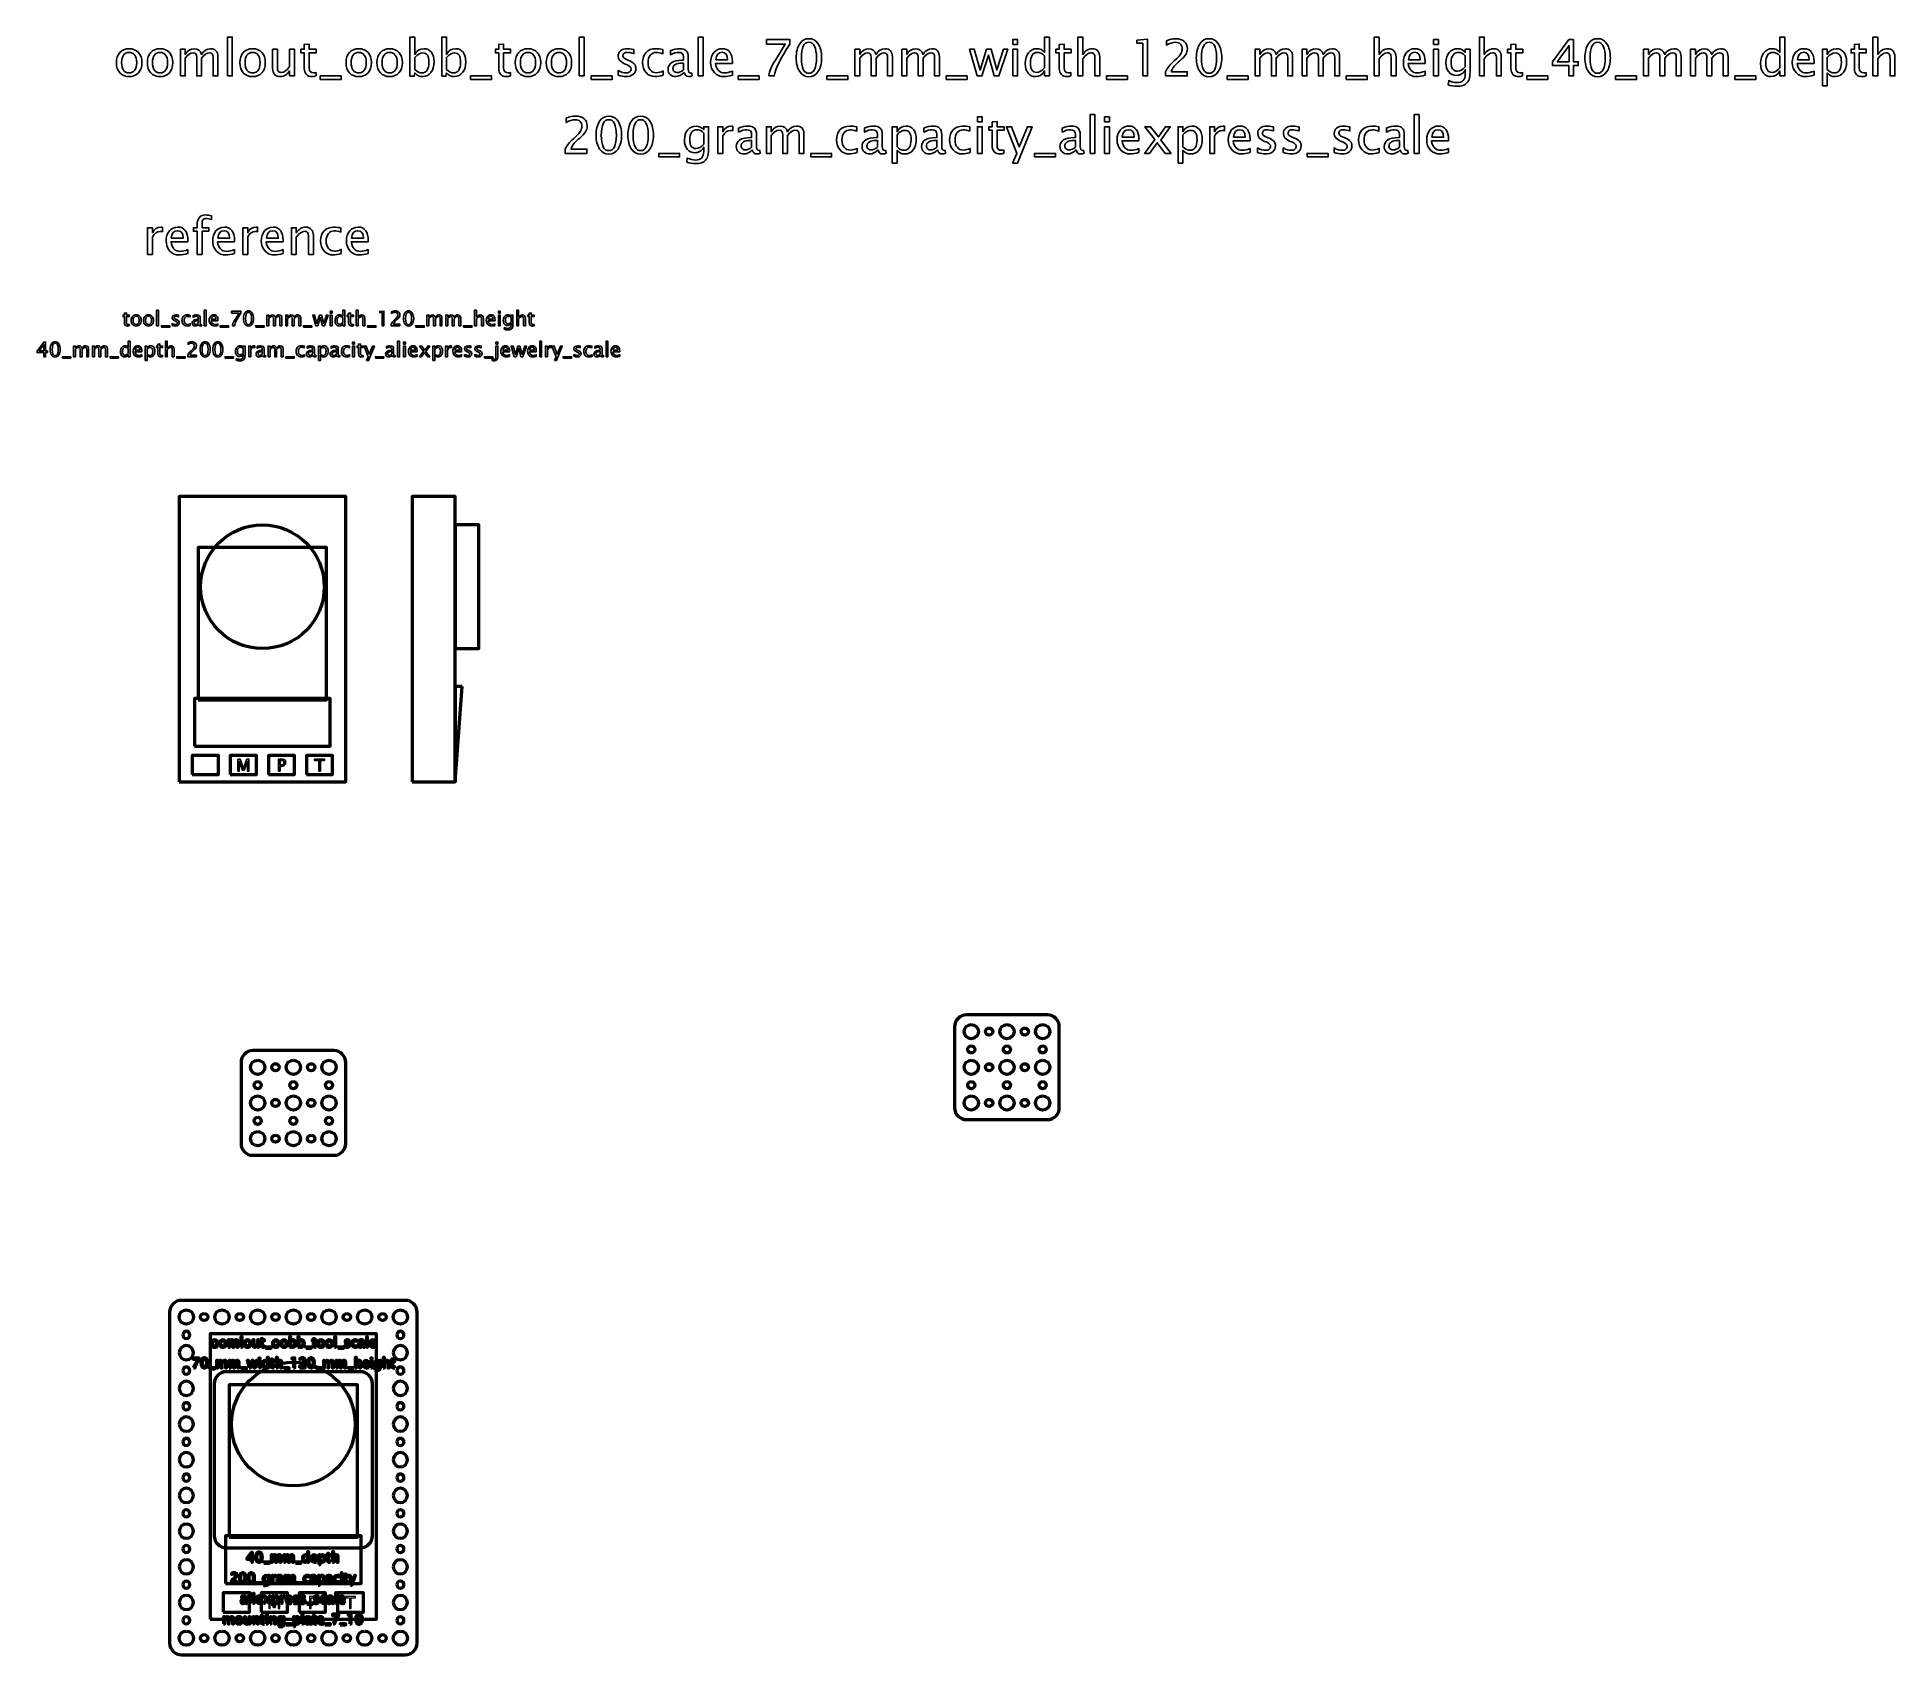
# Model space of a CAD drawing. Header units: centimetres. Extents: x -40.8 to 37.3, y -24.7 to 43.3.
import ezdxf

# ---------------------------------------------------------------- set-up
doc = ezdxf.new("R2010")
doc.units = ezdxf.units.CM
doc.header["$MEASUREMENT"] = 0
doc.layers.add('Layer 1', color=7, linetype='Continuous')

msp = doc.modelspace()

# ---------------------------------------------------------------- linework, layer by layer
at = {"layer": 'Layer 1', "lineweight": 53}
for points in [[(-34.8, 12), (-27.8, 12), (-27.8, 24), (-34.8, 24), (-34.8, 12)], [(-25, 12), (-23.2, 12), (-23.2, 24), (-25, 24), (-25, 12)], [(-23.2, 17.6), (-22.2, 17.6), (-22.2, 22.8), (-23.2, 22.8), (-23.2, 17.6)], [(-34.14999, 13.5), (-28.44999, 13.5), (-28.44999, 15.5), (-34.14999, 15.5), (-34.14999, 13.5)], [(-34.24993, 12.3), (-33.14993, 12.3), (-33.14993, 13.1), (-34.24993, 13.1), (-34.24993, 12.3)], [(-32.64993, 12.3), (-31.54993, 12.3), (-31.54993, 13.1), (-32.64993, 13.1), (-32.64993, 12.3)], [(-31.04993, 12.3), (-29.94993, 12.3), (-29.94993, 13.1), (-31.04993, 13.1), (-31.04993, 12.3)], [(-29.44993, 12.3), (-28.34993, 12.3), (-28.34993, 13.1), (-29.44993, 13.1), (-29.44993, 12.3)]]:
    msp.add_lwpolyline(points, close=True, dxfattribs=at)
at = {"layer": 'Layer 1', "color": 4, "lineweight": 53}
for points in [[(-33.99999, 15.45), (-28.59999, 15.45), (-28.59999, 21.85), (-33.99999, 21.85), (-33.99999, 15.45)], [(-33.5, -23.2), (-26.5, -23.2), (-26.5, -11.2), (-33.5, -11.2), (-33.5, -23.2)], [(-32.69999, -19.75), (-27.29999, -19.75), (-27.29999, -13.35), (-32.69999, -13.35), (-32.69999, -19.75)], [(-32.84999, -21.7), (-27.14999, -21.7), (-27.14999, -19.7), (-32.84999, -19.7), (-32.84999, -21.7)], [(-32.94993, -22.9), (-31.84993, -22.9), (-31.84993, -22.1), (-32.94993, -22.1), (-32.94993, -22.9)], [(-31.34993, -22.9), (-30.24993, -22.9), (-30.24993, -22.1), (-31.34993, -22.1), (-31.34993, -22.9)], [(-29.74993, -22.9), (-28.64993, -22.9), (-28.64993, -22.1), (-29.74993, -22.1), (-29.74993, -22.9)], [(-28.14993, -22.9), (-27.04993, -22.9), (-27.04993, -22.1), (-28.14993, -22.1), (-28.14993, -22.9)]]:
    msp.add_lwpolyline(points, close=True, dxfattribs=at)
at = {"layer": 'Layer 1', "lineweight": 53}
for centre, major_axis in [((-31.29995, 20.20001), (0, 2.6)), ((-1.49999, 1.49999), (0, 0.30001)), ((-0.75, 1.5), (0, 0.15)), ((0.00001, 1.49999), (0, 0.30001)), ((0.75, 1.5), (0, 0.15)), ((1.50001, 1.49999), (0, 0.30001)), ((-1.5, 0.75), (0, 0.15)), ((0, 0.75), (0, 0.15)), ((1.5, 0.75), (0, 0.15)), ((-31.49999, -0.00001), (0, 0.30001)), ((-30.75, 0), (0, 0.15)), ((-29.99999, -0.00001), (0, 0.30001)), ((-29.25, 0), (0, 0.15)), ((-28.49999, -0.00001), (0, 0.30001)), ((-1.49999, -0.00001), (0, 0.30001)), ((-0.75, 0), (0, 0.15)), ((0.00001, -0.00001), (0, 0.30001)), ((0.75, 0), (0, 0.15)), ((1.50001, -0.00001), (0, 0.30001)), ((-31.5, -0.75), (0, 0.15)), ((-30, -0.75), (0, 0.15)), ((-28.5, -0.75), (0, 0.15)), ((-1.5, -0.75), (0, 0.15)), ((0, -0.75), (0, 0.15)), ((1.5, -0.75), (0, 0.15)), ((-31.49999, -1.50001), (0, 0.30001)), ((-30.75, -1.5), (0, 0.15)), ((-29.99999, -1.50001), (0, 0.30001)), ((-29.25, -1.5), (0, 0.15)), ((-28.49999, -1.50001), (0, 0.30001)), ((-1.49999, -1.50001), (0, 0.30001)), ((-0.75, -1.5), (0, 0.15)), ((0.00001, -1.50001), (0, 0.30001)), ((0.75, -1.5), (0, 0.15)), ((1.50001, -1.50001), (0, 0.30001)), ((-31.5, -2.25), (0, 0.15)), ((-30, -2.25), (0, 0.15)), ((-28.5, -2.25), (0, 0.15)), ((-31.49999, -3.00001), (0, 0.30001)), ((-30.75, -3), (0, 0.15)), ((-29.99999, -3.00001), (0, 0.30001)), ((-29.25, -3), (0, 0.15)), ((-28.49999, -3.00001), (0, 0.30001)), ((-34.49999, -10.50001), (0, 0.30001)), ((-33.75, -10.5), (0, 0.15)), ((-32.99999, -10.50001), (0, 0.30001)), ((-32.25, -10.5), (0, 0.15)), ((-31.49999, -10.50001), (0, 0.30001)), ((-30.75, -10.5), (0, 0.15)), ((-29.99999, -10.50001), (0, 0.30001)), ((-29.25, -10.5), (0, 0.15)), ((-28.49999, -10.50001), (0, 0.30001)), ((-27.75, -10.5), (0, 0.15)), ((-26.99999, -10.50001), (0, 0.30001)), ((-26.25, -10.5), (0, 0.15)), ((-25.49999, -10.50001), (0, 0.30001)), ((-34.49999, -24.00001), (0, 0.30001)), ((-33.75, -24), (0, 0.15)), ((-32.99999, -24.00001), (0, 0.30001)), ((-32.25, -24), (0, 0.15)), ((-31.49999, -24.00001), (0, 0.30001)), ((-30.75, -24), (0, 0.15)), ((-29.99999, -24.00001), (0, 0.30001)), ((-29.25, -24), (0, 0.15)), ((-28.49999, -24.00001), (0, 0.30001)), ((-27.75, -24), (0, 0.15)), ((-26.99999, -24.00001), (0, 0.30001)), ((-26.25, -24), (0, 0.15)), ((-25.49999, -24.00001), (0, 0.30001))]:
    msp.add_ellipse(centre, major_axis=major_axis, ratio=1, dxfattribs=at)
at = {"layer": 'Layer 1', "color": 4, "lineweight": 53}
msp.add_ellipse((-29.99995, -14.99999), major_axis=(0, 2.6), ratio=1, dxfattribs=at)
at = {"layer": 'Layer 1'}
for points, knots in [([(-32.77256, 41.67044), (-32.77256, 41.67044), (-32.77256, 43.30239), (-32.77256, 43.30239), (-32.77256, 43.30239), (-32.77256, 43.30239), (-32.56936, 43.30239), (-32.56936, 43.30239), (-32.56936, 43.30239), (-32.56936, 43.30239), (-32.56936, 41.67044), (-32.56936, 41.67044), (-32.56936, 41.67044), (-32.56936, 41.67044), (-32.77256, 41.67044), (-32.77256, 41.67044)], [0, 0, 0, 0, 0.2, 0.2, 0.2, 0.2, 0.4, 0.4, 0.4, 0.4, 0.6, 0.6, 0.6, 0.6, 1, 1, 1, 1]), ([(-29.0451, 41.67079), (-29.10789, 41.65351), (-29.16257, 41.64504), (-29.20879, 41.64504), (-29.20879, 41.64504), (-29.3125, 41.64504), (-29.39329, 41.67467), (-29.45115, 41.73394), (-29.45115, 41.73394), (-29.50936, 41.79321), (-29.53828, 41.8754), (-29.53828, 41.98088), (-29.53828, 41.98088), (-29.53828, 41.98088), (-29.53828, 42.63987), (-29.53828, 42.63987), (-29.53828, 42.63987), (-29.53828, 42.63987), (-29.67869, 42.63987), (-29.67869, 42.63987), (-29.67869, 42.63987), (-29.67869, 42.63987), (-29.67869, 42.79228), (-29.67869, 42.79228), (-29.67869, 42.79228), (-29.67869, 42.79228), (-29.53828, 42.79228), (-29.53828, 42.79228), (-29.53828, 42.79228), (-29.53828, 42.79228), (-29.53828, 42.99512), (-29.53828, 42.99512), (-29.53828, 42.99512), (-29.53828, 42.99512), (-29.33508, 43.01453), (-29.33508, 43.01453), (-29.33508, 43.01453), (-29.33508, 43.01453), (-29.33508, 42.79228), (-29.33508, 42.79228), (-29.33508, 42.79228), (-29.33508, 42.79228), (-29.04087, 42.79228), (-29.04087, 42.79228), (-29.04087, 42.79228), (-29.04087, 42.79228), (-29.04087, 42.63987), (-29.04087, 42.63987), (-29.04087, 42.63987), (-29.04087, 42.63987), (-29.33508, 42.63987), (-29.33508, 42.63987), (-29.33508, 42.63987), (-29.33508, 42.63987), (-29.33508, 42.01757), (-29.33508, 42.01757), (-29.33508, 42.01757), (-29.33508, 41.87082), (-29.27123, 41.79744), (-29.14388, 41.79744), (-29.14388, 41.79744), (-29.11671, 41.79744), (-29.0839, 41.80203), (-29.0451, 41.81085), (-29.0451, 41.81085), (-29.0451, 41.81085), (-29.0451, 41.67079), (-29.0451, 41.67079)], [0, 0, 0, 0, 0.05555556, 0.05555556, 0.05555556, 0.05555556, 0.11111111, 0.11111111, 0.11111111, 0.11111111, 0.16666667, 0.16666667, 0.16666667, 0.16666667, 0.22222222, 0.22222222, 0.22222222, 0.22222222, 0.27777778, 0.27777778, 0.27777778, 0.27777778, 0.33333333, 0.33333333, 0.33333333, 0.33333333, 0.38888889, 0.38888889, 0.38888889, 0.38888889, 0.44444444, 0.44444444, 0.44444444, 0.44444444, 0.5, 0.5, 0.5, 0.5, 0.55555556, 0.55555556, 0.55555556, 0.55555556, 0.61111111, 0.61111111, 0.61111111, 0.61111111, 0.66666667, 0.66666667, 0.66666667, 0.66666667, 0.72222222, 0.72222222, 0.72222222, 0.72222222, 0.77777778, 0.77777778, 0.77777778, 0.77777778, 0.83333333, 0.83333333, 0.83333333, 0.83333333, 0.88888889, 0.88888889, 0.88888889, 0.88888889, 1, 1, 1, 1]), ([(-25.0961, 41.65774), (-25.0961, 41.65774), (-25.0961, 43.30239), (-25.0961, 43.30239), (-25.0961, 43.30239), (-25.0961, 43.30239), (-24.8929, 43.30239), (-24.8929, 43.30239), (-24.8929, 43.30239), (-24.8929, 43.30239), (-24.8929, 42.58026), (-24.8929, 42.58026), (-24.8929, 42.58026), (-24.80964, 42.73724), (-24.68441, 42.81556), (-24.51754, 42.81556), (-24.51754, 42.81556), (-24.38243, 42.81556), (-24.27624, 42.76652), (-24.19863, 42.6681), (-24.19863, 42.6681), (-24.12102, 42.56967), (-24.08221, 42.43526), (-24.08221, 42.26487), (-24.08221, 42.26487), (-24.08221, 42.07931), (-24.12631, 41.92938), (-24.21415, 41.81578), (-24.21415, 41.81578), (-24.302, 41.70184), (-24.41771, 41.64504), (-24.56093, 41.64504), (-24.56093, 41.64504), (-24.69393, 41.64504), (-24.8047, 41.69584), (-24.8929, 41.79779), (-24.8929, 41.79779), (-24.8929, 41.79779), (-24.91759, 41.65774), (-24.91759, 41.65774), (-24.91759, 41.65774), (-24.91759, 41.65774), (-25.0961, 41.65774), (-25.0961, 41.65774)], [0, 0, 0, 0, 0.08333333, 0.08333333, 0.08333333, 0.08333333, 0.16666667, 0.16666667, 0.16666667, 0.16666667, 0.25, 0.25, 0.25, 0.25, 0.33333333, 0.33333333, 0.33333333, 0.33333333, 0.41666667, 0.41666667, 0.41666667, 0.41666667, 0.5, 0.5, 0.5, 0.5, 0.58333333, 0.58333333, 0.58333333, 0.58333333, 0.66666667, 0.66666667, 0.66666667, 0.66666667, 0.75, 0.75, 0.75, 0.75, 0.83333333, 0.83333333, 0.83333333, 0.83333333, 1, 1, 1, 1]), ([(-23.76401, 41.65774), (-23.76401, 41.65774), (-23.76401, 43.30239), (-23.76401, 43.30239), (-23.76401, 43.30239), (-23.76401, 43.30239), (-23.56081, 43.30239), (-23.56081, 43.30239), (-23.56081, 43.30239), (-23.56081, 43.30239), (-23.56081, 42.58026), (-23.56081, 42.58026), (-23.56081, 42.58026), (-23.47755, 42.73724), (-23.35232, 42.81556), (-23.18545, 42.81556), (-23.18545, 42.81556), (-23.05034, 42.81556), (-22.94415, 42.76652), (-22.86654, 42.6681), (-22.86654, 42.6681), (-22.78893, 42.56967), (-22.75012, 42.43526), (-22.75012, 42.26487), (-22.75012, 42.26487), (-22.75012, 42.07931), (-22.79422, 41.92938), (-22.88206, 41.81578), (-22.88206, 41.81578), (-22.96991, 41.70184), (-23.08562, 41.64504), (-23.22884, 41.64504), (-23.22884, 41.64504), (-23.36184, 41.64504), (-23.47261, 41.69584), (-23.56081, 41.79779), (-23.56081, 41.79779), (-23.56081, 41.79779), (-23.5855, 41.65774), (-23.5855, 41.65774), (-23.5855, 41.65774), (-23.5855, 41.65774), (-23.76401, 41.65774), (-23.76401, 41.65774)], [0, 0, 0, 0, 0.08333333, 0.08333333, 0.08333333, 0.08333333, 0.16666667, 0.16666667, 0.16666667, 0.16666667, 0.25, 0.25, 0.25, 0.25, 0.33333333, 0.33333333, 0.33333333, 0.33333333, 0.41666667, 0.41666667, 0.41666667, 0.41666667, 0.5, 0.5, 0.5, 0.5, 0.58333333, 0.58333333, 0.58333333, 0.58333333, 0.66666667, 0.66666667, 0.66666667, 0.66666667, 0.75, 0.75, 0.75, 0.75, 0.83333333, 0.83333333, 0.83333333, 0.83333333, 1, 1, 1, 1]), ([(-20.87193, 41.67079), (-20.93472, 41.65351), (-20.9894, 41.64504), (-21.03562, 41.64504), (-21.03562, 41.64504), (-21.13933, 41.64504), (-21.22012, 41.67467), (-21.27798, 41.73394), (-21.27798, 41.73394), (-21.33619, 41.79321), (-21.36511, 41.8754), (-21.36511, 41.98088), (-21.36511, 41.98088), (-21.36511, 41.98088), (-21.36511, 42.63987), (-21.36511, 42.63987), (-21.36511, 42.63987), (-21.36511, 42.63987), (-21.50552, 42.63987), (-21.50552, 42.63987), (-21.50552, 42.63987), (-21.50552, 42.63987), (-21.50552, 42.79228), (-21.50552, 42.79228), (-21.50552, 42.79228), (-21.50552, 42.79228), (-21.36511, 42.79228), (-21.36511, 42.79228), (-21.36511, 42.79228), (-21.36511, 42.79228), (-21.36511, 42.99512), (-21.36511, 42.99512), (-21.36511, 42.99512), (-21.36511, 42.99512), (-21.16191, 43.01453), (-21.16191, 43.01453), (-21.16191, 43.01453), (-21.16191, 43.01453), (-21.16191, 42.79228), (-21.16191, 42.79228), (-21.16191, 42.79228), (-21.16191, 42.79228), (-20.8677, 42.79228), (-20.8677, 42.79228), (-20.8677, 42.79228), (-20.8677, 42.79228), (-20.8677, 42.63987), (-20.8677, 42.63987), (-20.8677, 42.63987), (-20.8677, 42.63987), (-21.16191, 42.63987), (-21.16191, 42.63987), (-21.16191, 42.63987), (-21.16191, 42.63987), (-21.16191, 42.01757), (-21.16191, 42.01757), (-21.16191, 42.01757), (-21.16191, 41.87082), (-21.09806, 41.79744), (-20.97071, 41.79744), (-20.97071, 41.79744), (-20.94354, 41.79744), (-20.91073, 41.80203), (-20.87193, 41.81085), (-20.87193, 41.81085), (-20.87193, 41.81085), (-20.87193, 41.67079), (-20.87193, 41.67079)], [0, 0, 0, 0, 0.05555556, 0.05555556, 0.05555556, 0.05555556, 0.11111111, 0.11111111, 0.11111111, 0.11111111, 0.16666667, 0.16666667, 0.16666667, 0.16666667, 0.22222222, 0.22222222, 0.22222222, 0.22222222, 0.27777778, 0.27777778, 0.27777778, 0.27777778, 0.33333333, 0.33333333, 0.33333333, 0.33333333, 0.38888889, 0.38888889, 0.38888889, 0.38888889, 0.44444444, 0.44444444, 0.44444444, 0.44444444, 0.5, 0.5, 0.5, 0.5, 0.55555556, 0.55555556, 0.55555556, 0.55555556, 0.61111111, 0.61111111, 0.61111111, 0.61111111, 0.66666667, 0.66666667, 0.66666667, 0.66666667, 0.72222222, 0.72222222, 0.72222222, 0.72222222, 0.77777778, 0.77777778, 0.77777778, 0.77777778, 0.83333333, 0.83333333, 0.83333333, 0.83333333, 0.88888889, 0.88888889, 0.88888889, 0.88888889, 1, 1, 1, 1]), ([(-17.98127, 41.67044), (-17.98127, 41.67044), (-17.98127, 43.30239), (-17.98127, 43.30239), (-17.98127, 43.30239), (-17.98127, 43.30239), (-17.77807, 43.30239), (-17.77807, 43.30239), (-17.77807, 43.30239), (-17.77807, 43.30239), (-17.77807, 41.67044), (-17.77807, 41.67044), (-17.77807, 41.67044), (-17.77807, 41.67044), (-17.98127, 41.67044), (-17.98127, 41.67044)], [0, 0, 0, 0, 0.2, 0.2, 0.2, 0.2, 0.4, 0.4, 0.4, 0.4, 0.6, 0.6, 0.6, 0.6, 1, 1, 1, 1]), ([(-12.97922, 41.67044), (-12.97922, 41.67044), (-12.97922, 43.30239), (-12.97922, 43.30239), (-12.97922, 43.30239), (-12.97922, 43.30239), (-12.77602, 43.30239), (-12.77602, 43.30239), (-12.77602, 43.30239), (-12.77602, 43.30239), (-12.77602, 41.67044), (-12.77602, 41.67044), (-12.77602, 41.67044), (-12.77602, 41.67044), (-12.97922, 41.67044), (-12.97922, 41.67044)], [0, 0, 0, 0, 0.2, 0.2, 0.2, 0.2, 0.4, 0.4, 0.4, 0.4, 0.6, 0.6, 0.6, 0.6, 1, 1, 1, 1]), ([(-10.01552, 41.67044), (-9.99576, 41.78968), (-9.96719, 41.89304), (-9.9305, 41.97983), (-9.9305, 41.97983), (-9.89381, 42.06661), (-9.82855, 42.1862), (-9.73541, 42.3379), (-9.73541, 42.3379), (-9.73541, 42.3379), (-9.31914, 43.01029), (-9.31914, 43.01029), (-9.31914, 43.01029), (-9.31914, 43.01029), (-10.10442, 43.01029), (-10.10442, 43.01029), (-10.10442, 43.01029), (-10.10442, 43.01029), (-10.10442, 43.20079), (-10.10442, 43.20079), (-10.10442, 43.20079), (-10.10442, 43.20079), (-9.12228, 43.20079), (-9.12228, 43.20079), (-9.12228, 43.20079), (-9.12228, 43.20079), (-9.12228, 43.01029), (-9.12228, 43.01029), (-9.12228, 43.01029), (-9.51422, 42.43174), (-9.73365, 41.98512), (-9.78057, 41.67044), (-9.78057, 41.67044), (-9.78057, 41.67044), (-10.01552, 41.67044), (-10.01552, 41.67044)], [0, 0, 0, 0, 0.1, 0.1, 0.1, 0.1, 0.2, 0.2, 0.2, 0.2, 0.3, 0.3, 0.3, 0.3, 0.4, 0.4, 0.4, 0.4, 0.5, 0.5, 0.5, 0.5, 0.6, 0.6, 0.6, 0.6, 0.7, 0.7, 0.7, 0.7, 0.8, 0.8, 0.8, 0.8, 1, 1, 1, 1]), ([(-8.32571, 41.63234), (-8.48623, 41.63234), (-8.6157, 41.70607), (-8.71377, 41.85318), (-8.71377, 41.85318), (-8.81219, 42.00029), (-8.86123, 42.19432), (-8.86123, 42.43562), (-8.86123, 42.43562), (-8.86123, 42.67692), (-8.81219, 42.87094), (-8.71377, 43.01805), (-8.71377, 43.01805), (-8.6157, 43.16516), (-8.48623, 43.23889), (-8.32571, 43.23889), (-8.32571, 43.23889), (-8.16449, 43.23889), (-8.03502, 43.16551), (-7.93695, 43.01876), (-7.93695, 43.01876), (-7.83923, 42.872), (-7.79019, 42.67762), (-7.79019, 42.43562), (-7.79019, 42.43562), (-7.79019, 42.19432), (-7.83923, 42.00029), (-7.93695, 41.85318), (-7.93695, 41.85318), (-8.03502, 41.70607), (-8.16449, 41.63234), (-8.32571, 41.63234)], [0, 0, 0, 0, 0.11111111, 0.11111111, 0.11111111, 0.11111111, 0.22222222, 0.22222222, 0.22222222, 0.22222222, 0.33333333, 0.33333333, 0.33333333, 0.33333333, 0.44444444, 0.44444444, 0.44444444, 0.44444444, 0.55555556, 0.55555556, 0.55555556, 0.55555556, 0.66666667, 0.66666667, 0.66666667, 0.66666667, 0.77777778, 0.77777778, 0.77777778, 0.77777778, 1, 1, 1, 1]), ([(-8.32607, 41.78474), (-8.11405, 41.78474), (-8.00821, 42.0017), (-8.00821, 42.43562), (-8.00821, 42.43562), (-8.00821, 42.86953), (-8.11405, 43.08649), (-8.32607, 43.08649), (-8.32607, 43.08649), (-8.53738, 43.08649), (-8.64321, 42.86953), (-8.64321, 42.43562), (-8.64321, 42.43562), (-8.64321, 42.0017), (-8.53738, 41.78474), (-8.32607, 41.78474)], [0, 0, 0, 0, 0.2, 0.2, 0.2, 0.2, 0.4, 0.4, 0.4, 0.4, 0.6, 0.6, 0.6, 0.6, 1, 1, 1, 1]), ([(0.24715, 42.99759), (0.24715, 42.99759), (0.24715, 43.20079), (0.24715, 43.20079), (0.24715, 43.20079), (0.24715, 43.20079), (0.45035, 43.20079), (0.45035, 43.20079), (0.45035, 43.20079), (0.45035, 43.20079), (0.45035, 42.99759), (0.45035, 42.99759), (0.45035, 42.99759), (0.45035, 42.99759), (0.24715, 42.99759), (0.24715, 42.99759)], [0, 0, 0, 0, 0.2, 0.2, 0.2, 0.2, 0.4, 0.4, 0.4, 0.4, 0.6, 0.6, 0.6, 0.6, 1, 1, 1, 1]), ([(1.58065, 41.67044), (1.58065, 41.67044), (1.58065, 41.88105), (1.58065, 41.88105), (1.58065, 41.88105), (1.49775, 41.72371), (1.37287, 41.64504), (1.206, 41.64504), (1.206, 41.64504), (1.07054, 41.64504), (0.964, 41.69408), (0.88639, 41.7925), (0.88639, 41.7925), (0.80878, 41.89093), (0.76997, 42.02534), (0.76997, 42.19573), (0.76997, 42.19573), (0.76997, 42.38199), (0.81407, 42.53192), (0.90191, 42.64552), (0.90191, 42.64552), (0.9901, 42.75876), (1.10582, 42.81556), (1.2494, 42.81556), (1.2494, 42.81556), (1.38239, 42.81556), (1.49317, 42.76476), (1.58065, 42.66281), (1.58065, 42.66281), (1.58065, 42.66281), (1.58065, 43.30239), (1.58065, 43.30239), (1.58065, 43.30239), (1.58065, 43.30239), (1.78386, 43.30239), (1.78386, 43.30239), (1.78386, 43.30239), (1.78386, 43.30239), (1.78386, 41.67044), (1.78386, 41.67044), (1.78386, 41.67044), (1.78386, 41.67044), (1.58065, 41.67044), (1.58065, 41.67044)], [0, 0, 0, 0, 0.08333333, 0.08333333, 0.08333333, 0.08333333, 0.16666667, 0.16666667, 0.16666667, 0.16666667, 0.25, 0.25, 0.25, 0.25, 0.33333333, 0.33333333, 0.33333333, 0.33333333, 0.41666667, 0.41666667, 0.41666667, 0.41666667, 0.5, 0.5, 0.5, 0.5, 0.58333333, 0.58333333, 0.58333333, 0.58333333, 0.66666667, 0.66666667, 0.66666667, 0.66666667, 0.75, 0.75, 0.75, 0.75, 0.83333333, 0.83333333, 0.83333333, 0.83333333, 1, 1, 1, 1]), ([(2.69261, 41.67079), (2.62982, 41.65351), (2.57514, 41.64504), (2.52892, 41.64504), (2.52892, 41.64504), (2.42521, 41.64504), (2.34442, 41.67467), (2.28656, 41.73394), (2.28656, 41.73394), (2.22835, 41.79321), (2.19943, 41.8754), (2.19943, 41.98088), (2.19943, 41.98088), (2.19943, 41.98088), (2.19943, 42.63987), (2.19943, 42.63987), (2.19943, 42.63987), (2.19943, 42.63987), (2.05902, 42.63987), (2.05902, 42.63987), (2.05902, 42.63987), (2.05902, 42.63987), (2.05902, 42.79228), (2.05902, 42.79228), (2.05902, 42.79228), (2.05902, 42.79228), (2.19943, 42.79228), (2.19943, 42.79228), (2.19943, 42.79228), (2.19943, 42.79228), (2.19943, 42.99512), (2.19943, 42.99512), (2.19943, 42.99512), (2.19943, 42.99512), (2.40263, 43.01453), (2.40263, 43.01453), (2.40263, 43.01453), (2.40263, 43.01453), (2.40263, 42.79228), (2.40263, 42.79228), (2.40263, 42.79228), (2.40263, 42.79228), (2.69684, 42.79228), (2.69684, 42.79228), (2.69684, 42.79228), (2.69684, 42.79228), (2.69684, 42.63987), (2.69684, 42.63987), (2.69684, 42.63987), (2.69684, 42.63987), (2.40263, 42.63987), (2.40263, 42.63987), (2.40263, 42.63987), (2.40263, 42.63987), (2.40263, 42.01757), (2.40263, 42.01757), (2.40263, 42.01757), (2.40263, 41.87082), (2.46648, 41.79744), (2.59383, 41.79744), (2.59383, 41.79744), (2.621, 41.79744), (2.65381, 41.80203), (2.69261, 41.81085), (2.69261, 41.81085), (2.69261, 41.81085), (2.69261, 41.67079), (2.69261, 41.67079)], [0, 0, 0, 0, 0.05555556, 0.05555556, 0.05555556, 0.05555556, 0.11111111, 0.11111111, 0.11111111, 0.11111111, 0.16666667, 0.16666667, 0.16666667, 0.16666667, 0.22222222, 0.22222222, 0.22222222, 0.22222222, 0.27777778, 0.27777778, 0.27777778, 0.27777778, 0.33333333, 0.33333333, 0.33333333, 0.33333333, 0.38888889, 0.38888889, 0.38888889, 0.38888889, 0.44444444, 0.44444444, 0.44444444, 0.44444444, 0.5, 0.5, 0.5, 0.5, 0.55555556, 0.55555556, 0.55555556, 0.55555556, 0.61111111, 0.61111111, 0.61111111, 0.61111111, 0.66666667, 0.66666667, 0.66666667, 0.66666667, 0.72222222, 0.72222222, 0.72222222, 0.72222222, 0.77777778, 0.77777778, 0.77777778, 0.77777778, 0.83333333, 0.83333333, 0.83333333, 0.83333333, 0.88888889, 0.88888889, 0.88888889, 0.88888889, 1, 1, 1, 1]), ([(2.98259, 41.67044), (2.98259, 41.67044), (2.98259, 43.30239), (2.98259, 43.30239), (2.98259, 43.30239), (2.98259, 43.30239), (3.18579, 43.30239), (3.18579, 43.30239), (3.18579, 43.30239), (3.18579, 43.30239), (3.18579, 42.58026), (3.18579, 42.58026), (3.18579, 42.58026), (3.29339, 42.73724), (3.42533, 42.81556), (3.58126, 42.81556), (3.58126, 42.81556), (3.67933, 42.81556), (3.75729, 42.78487), (3.81479, 42.72313), (3.81479, 42.72313), (3.8723, 42.66175), (3.90123, 42.57884), (3.90123, 42.47513), (3.90123, 42.47513), (3.90123, 42.47513), (3.90123, 41.67044), (3.90123, 41.67044), (3.90123, 41.67044), (3.90123, 41.67044), (3.69802, 41.67044), (3.69802, 41.67044), (3.69802, 41.67044), (3.69802, 41.67044), (3.69802, 42.40881), (3.69802, 42.40881), (3.69802, 42.40881), (3.69802, 42.49206), (3.68568, 42.55133), (3.66134, 42.58661), (3.66134, 42.58661), (3.63664, 42.62224), (3.59607, 42.63987), (3.53927, 42.63987), (3.53927, 42.63987), (3.41439, 42.63987), (3.29656, 42.55838), (3.18579, 42.3954), (3.18579, 42.3954), (3.18579, 42.3954), (3.18579, 41.67044), (3.18579, 41.67044), (3.18579, 41.67044), (3.18579, 41.67044), (2.98259, 41.67044), (2.98259, 41.67044)], [0, 0, 0, 0, 0.06666667, 0.06666667, 0.06666667, 0.06666667, 0.13333333, 0.13333333, 0.13333333, 0.13333333, 0.2, 0.2, 0.2, 0.2, 0.26666667, 0.26666667, 0.26666667, 0.26666667, 0.33333333, 0.33333333, 0.33333333, 0.33333333, 0.4, 0.4, 0.4, 0.4, 0.46666667, 0.46666667, 0.46666667, 0.46666667, 0.53333333, 0.53333333, 0.53333333, 0.53333333, 0.6, 0.6, 0.6, 0.6, 0.66666667, 0.66666667, 0.66666667, 0.66666667, 0.73333333, 0.73333333, 0.73333333, 0.73333333, 0.8, 0.8, 0.8, 0.8, 0.86666667, 0.86666667, 0.86666667, 0.86666667, 1, 1, 1, 1]), ([(5.70605, 41.67044), (5.70605, 41.67044), (5.70605, 43.04839), (5.70605, 43.04839), (5.70605, 43.04839), (5.70605, 43.04839), (5.46263, 43.04839), (5.46263, 43.04839), (5.46263, 43.04839), (5.46263, 43.04839), (5.46263, 43.17539), (5.46263, 43.17539), (5.46263, 43.17539), (5.46263, 43.17539), (5.90925, 43.21349), (5.90925, 43.21349), (5.90925, 43.21349), (5.90925, 43.21349), (5.90925, 41.67044), (5.90925, 41.67044), (5.90925, 41.67044), (5.90925, 41.67044), (5.70605, 41.67044), (5.70605, 41.67044)], [0, 0, 0, 0, 0.14285714, 0.14285714, 0.14285714, 0.14285714, 0.28571429, 0.28571429, 0.28571429, 0.28571429, 0.42857143, 0.42857143, 0.42857143, 0.42857143, 0.57142857, 0.57142857, 0.57142857, 0.57142857, 0.71428571, 0.71428571, 0.71428571, 0.71428571, 1, 1, 1, 1]), ([(6.6656, 41.67044), (6.6656, 41.67044), (6.6656, 41.84824), (6.6656, 41.84824), (6.6656, 41.84824), (6.72487, 41.98688), (6.84446, 42.13822), (7.02473, 42.30156), (7.02473, 42.30156), (7.02473, 42.30156), (7.14115, 42.40598), (7.14115, 42.40598), (7.14115, 42.40598), (7.29108, 42.54216), (7.36622, 42.67692), (7.36622, 42.81097), (7.36622, 42.81097), (7.36622, 42.8967), (7.34047, 42.96373), (7.28932, 43.01276), (7.28932, 43.01276), (7.23816, 43.0618), (7.16725, 43.08649), (7.0773, 43.08649), (7.0773, 43.08649), (6.97217, 43.08649), (6.84764, 43.04628), (6.7037, 42.96584), (6.7037, 42.96584), (6.7037, 42.96584), (6.7037, 43.14364), (6.7037, 43.14364), (6.7037, 43.14364), (6.83952, 43.20714), (6.97464, 43.23889), (7.1094, 43.23889), (7.1094, 43.23889), (7.25263, 43.23889), (7.36763, 43.20044), (7.45442, 43.12318), (7.45442, 43.12318), (7.54085, 43.04592), (7.58424, 42.94362), (7.58424, 42.81591), (7.58424, 42.81591), (7.58424, 42.72419), (7.56237, 42.6427), (7.51862, 42.57179), (7.51862, 42.57179), (7.47452, 42.50053), (7.39303, 42.41445), (7.27344, 42.31285), (7.27344, 42.31285), (7.27344, 42.31285), (7.19477, 42.24582), (7.19477, 42.24582), (7.19477, 42.24582), (7.03108, 42.10718), (6.93654, 41.97453), (6.91114, 41.84824), (6.91114, 41.84824), (6.91114, 41.84824), (7.57789, 41.84824), (7.57789, 41.84824), (7.57789, 41.84824), (7.57789, 41.84824), (7.57789, 41.67044), (7.57789, 41.67044), (7.57789, 41.67044), (7.57789, 41.67044), (6.6656, 41.67044), (6.6656, 41.67044)], [0, 0, 0, 0, 0.05263158, 0.05263158, 0.05263158, 0.05263158, 0.10526316, 0.10526316, 0.10526316, 0.10526316, 0.15789474, 0.15789474, 0.15789474, 0.15789474, 0.21052632, 0.21052632, 0.21052632, 0.21052632, 0.26315789, 0.26315789, 0.26315789, 0.26315789, 0.31578947, 0.31578947, 0.31578947, 0.31578947, 0.36842105, 0.36842105, 0.36842105, 0.36842105, 0.42105263, 0.42105263, 0.42105263, 0.42105263, 0.47368421, 0.47368421, 0.47368421, 0.47368421, 0.52631579, 0.52631579, 0.52631579, 0.52631579, 0.57894737, 0.57894737, 0.57894737, 0.57894737, 0.63157895, 0.63157895, 0.63157895, 0.63157895, 0.68421053, 0.68421053, 0.68421053, 0.68421053, 0.73684211, 0.73684211, 0.73684211, 0.73684211, 0.78947368, 0.78947368, 0.78947368, 0.78947368, 0.84210526, 0.84210526, 0.84210526, 0.84210526, 0.89473684, 0.89473684, 0.89473684, 0.89473684, 1, 1, 1, 1]), ([(8.49723, 41.63234), (8.33671, 41.63234), (8.20724, 41.70607), (8.10917, 41.85318), (8.10917, 41.85318), (8.01075, 42.00029), (7.96171, 42.19432), (7.96171, 42.43562), (7.96171, 42.43562), (7.96171, 42.67692), (8.01075, 42.87094), (8.10917, 43.01805), (8.10917, 43.01805), (8.20724, 43.16516), (8.33671, 43.23889), (8.49723, 43.23889), (8.49723, 43.23889), (8.65845, 43.23889), (8.78792, 43.16551), (8.88599, 43.01876), (8.88599, 43.01876), (8.98371, 42.872), (9.03275, 42.67762), (9.03275, 42.43562), (9.03275, 42.43562), (9.03275, 42.19432), (8.98371, 42.00029), (8.88599, 41.85318), (8.88599, 41.85318), (8.78792, 41.70607), (8.65845, 41.63234), (8.49723, 41.63234)], [0, 0, 0, 0, 0.11111111, 0.11111111, 0.11111111, 0.11111111, 0.22222222, 0.22222222, 0.22222222, 0.22222222, 0.33333333, 0.33333333, 0.33333333, 0.33333333, 0.44444444, 0.44444444, 0.44444444, 0.44444444, 0.55555556, 0.55555556, 0.55555556, 0.55555556, 0.66666667, 0.66666667, 0.66666667, 0.66666667, 0.77777778, 0.77777778, 0.77777778, 0.77777778, 1, 1, 1, 1]), ([(8.49687, 41.78474), (8.70889, 41.78474), (8.81473, 42.0017), (8.81473, 42.43562), (8.81473, 42.43562), (8.81473, 42.86953), (8.70889, 43.08649), (8.49687, 43.08649), (8.49687, 43.08649), (8.28556, 43.08649), (8.17973, 42.86953), (8.17973, 42.43562), (8.17973, 42.43562), (8.17973, 42.0017), (8.28556, 41.78474), (8.49687, 41.78474)], [0, 0, 0, 0, 0.2, 0.2, 0.2, 0.2, 0.4, 0.4, 0.4, 0.4, 0.6, 0.6, 0.6, 0.6, 1, 1, 1, 1]), ([(15.4392, 41.67044), (15.4392, 41.67044), (15.4392, 43.30239), (15.4392, 43.30239), (15.4392, 43.30239), (15.4392, 43.30239), (15.6424, 43.30239), (15.6424, 43.30239), (15.6424, 43.30239), (15.6424, 43.30239), (15.6424, 42.58026), (15.6424, 42.58026), (15.6424, 42.58026), (15.75, 42.73724), (15.88194, 42.81556), (16.03787, 42.81556), (16.03787, 42.81556), (16.13594, 42.81556), (16.2139, 42.78487), (16.2714, 42.72313), (16.2714, 42.72313), (16.32891, 42.66175), (16.35784, 42.57884), (16.35784, 42.47513), (16.35784, 42.47513), (16.35784, 42.47513), (16.35784, 41.67044), (16.35784, 41.67044), (16.35784, 41.67044), (16.35784, 41.67044), (16.15463, 41.67044), (16.15463, 41.67044), (16.15463, 41.67044), (16.15463, 41.67044), (16.15463, 42.40881), (16.15463, 42.40881), (16.15463, 42.40881), (16.15463, 42.49206), (16.14229, 42.55133), (16.11795, 42.58661), (16.11795, 42.58661), (16.09325, 42.62224), (16.05268, 42.63987), (15.99588, 42.63987), (15.99588, 42.63987), (15.871, 42.63987), (15.75317, 42.55838), (15.6424, 42.3954), (15.6424, 42.3954), (15.6424, 42.3954), (15.6424, 41.67044), (15.6424, 41.67044), (15.6424, 41.67044), (15.6424, 41.67044), (15.4392, 41.67044), (15.4392, 41.67044)], [0, 0, 0, 0, 0.06666667, 0.06666667, 0.06666667, 0.06666667, 0.13333333, 0.13333333, 0.13333333, 0.13333333, 0.2, 0.2, 0.2, 0.2, 0.26666667, 0.26666667, 0.26666667, 0.26666667, 0.33333333, 0.33333333, 0.33333333, 0.33333333, 0.4, 0.4, 0.4, 0.4, 0.46666667, 0.46666667, 0.46666667, 0.46666667, 0.53333333, 0.53333333, 0.53333333, 0.53333333, 0.6, 0.6, 0.6, 0.6, 0.66666667, 0.66666667, 0.66666667, 0.66666667, 0.73333333, 0.73333333, 0.73333333, 0.73333333, 0.8, 0.8, 0.8, 0.8, 0.86666667, 0.86666667, 0.86666667, 0.86666667, 1, 1, 1, 1]), ([(17.93229, 42.99759), (17.93229, 42.99759), (17.93229, 43.20079), (17.93229, 43.20079), (17.93229, 43.20079), (17.93229, 43.20079), (18.13549, 43.20079), (18.13549, 43.20079), (18.13549, 43.20079), (18.13549, 43.20079), (18.13549, 42.99759), (18.13549, 42.99759), (18.13549, 42.99759), (18.13549, 42.99759), (17.93229, 42.99759), (17.93229, 42.99759)], [0, 0, 0, 0, 0.2, 0.2, 0.2, 0.2, 0.4, 0.4, 0.4, 0.4, 0.6, 0.6, 0.6, 0.6, 1, 1, 1, 1]), ([(19.86375, 41.67044), (19.86375, 41.67044), (19.86375, 43.30239), (19.86375, 43.30239), (19.86375, 43.30239), (19.86375, 43.30239), (20.06695, 43.30239), (20.06695, 43.30239), (20.06695, 43.30239), (20.06695, 43.30239), (20.06695, 42.58026), (20.06695, 42.58026), (20.06695, 42.58026), (20.17455, 42.73724), (20.30649, 42.81556), (20.46242, 42.81556), (20.46242, 42.81556), (20.56049, 42.81556), (20.63845, 42.78487), (20.69595, 42.72313), (20.69595, 42.72313), (20.75346, 42.66175), (20.78239, 42.57884), (20.78239, 42.47513), (20.78239, 42.47513), (20.78239, 42.47513), (20.78239, 41.67044), (20.78239, 41.67044), (20.78239, 41.67044), (20.78239, 41.67044), (20.57918, 41.67044), (20.57918, 41.67044), (20.57918, 41.67044), (20.57918, 41.67044), (20.57918, 42.40881), (20.57918, 42.40881), (20.57918, 42.40881), (20.57918, 42.49206), (20.56684, 42.55133), (20.5425, 42.58661), (20.5425, 42.58661), (20.5178, 42.62224), (20.47723, 42.63987), (20.42043, 42.63987), (20.42043, 42.63987), (20.29555, 42.63987), (20.17772, 42.55838), (20.06695, 42.3954), (20.06695, 42.3954), (20.06695, 42.3954), (20.06695, 41.67044), (20.06695, 41.67044), (20.06695, 41.67044), (20.06695, 41.67044), (19.86375, 41.67044), (19.86375, 41.67044)], [0, 0, 0, 0, 0.06666667, 0.06666667, 0.06666667, 0.06666667, 0.13333333, 0.13333333, 0.13333333, 0.13333333, 0.2, 0.2, 0.2, 0.2, 0.26666667, 0.26666667, 0.26666667, 0.26666667, 0.33333333, 0.33333333, 0.33333333, 0.33333333, 0.4, 0.4, 0.4, 0.4, 0.46666667, 0.46666667, 0.46666667, 0.46666667, 0.53333333, 0.53333333, 0.53333333, 0.53333333, 0.6, 0.6, 0.6, 0.6, 0.66666667, 0.66666667, 0.66666667, 0.66666667, 0.73333333, 0.73333333, 0.73333333, 0.73333333, 0.8, 0.8, 0.8, 0.8, 0.86666667, 0.86666667, 0.86666667, 0.86666667, 1, 1, 1, 1]), ([(21.67915, 41.67079), (21.61636, 41.65351), (21.56168, 41.64504), (21.51546, 41.64504), (21.51546, 41.64504), (21.41175, 41.64504), (21.33096, 41.67467), (21.2731, 41.73394), (21.2731, 41.73394), (21.21489, 41.79321), (21.18597, 41.8754), (21.18597, 41.98088), (21.18597, 41.98088), (21.18597, 41.98088), (21.18597, 42.63987), (21.18597, 42.63987), (21.18597, 42.63987), (21.18597, 42.63987), (21.04556, 42.63987), (21.04556, 42.63987), (21.04556, 42.63987), (21.04556, 42.63987), (21.04556, 42.79228), (21.04556, 42.79228), (21.04556, 42.79228), (21.04556, 42.79228), (21.18597, 42.79228), (21.18597, 42.79228), (21.18597, 42.79228), (21.18597, 42.79228), (21.18597, 42.99512), (21.18597, 42.99512), (21.18597, 42.99512), (21.18597, 42.99512), (21.38917, 43.01453), (21.38917, 43.01453), (21.38917, 43.01453), (21.38917, 43.01453), (21.38917, 42.79228), (21.38917, 42.79228), (21.38917, 42.79228), (21.38917, 42.79228), (21.68338, 42.79228), (21.68338, 42.79228), (21.68338, 42.79228), (21.68338, 42.79228), (21.68338, 42.63987), (21.68338, 42.63987), (21.68338, 42.63987), (21.68338, 42.63987), (21.38917, 42.63987), (21.38917, 42.63987), (21.38917, 42.63987), (21.38917, 42.63987), (21.38917, 42.01757), (21.38917, 42.01757), (21.38917, 42.01757), (21.38917, 41.87082), (21.45302, 41.79744), (21.58037, 41.79744), (21.58037, 41.79744), (21.60754, 41.79744), (21.64035, 41.80203), (21.67915, 41.81085), (21.67915, 41.81085), (21.67915, 41.81085), (21.67915, 41.67079), (21.67915, 41.67079)], [0, 0, 0, 0, 0.05555556, 0.05555556, 0.05555556, 0.05555556, 0.11111111, 0.11111111, 0.11111111, 0.11111111, 0.16666667, 0.16666667, 0.16666667, 0.16666667, 0.22222222, 0.22222222, 0.22222222, 0.22222222, 0.27777778, 0.27777778, 0.27777778, 0.27777778, 0.33333333, 0.33333333, 0.33333333, 0.33333333, 0.38888889, 0.38888889, 0.38888889, 0.38888889, 0.44444444, 0.44444444, 0.44444444, 0.44444444, 0.5, 0.5, 0.5, 0.5, 0.55555556, 0.55555556, 0.55555556, 0.55555556, 0.61111111, 0.61111111, 0.61111111, 0.61111111, 0.66666667, 0.66666667, 0.66666667, 0.66666667, 0.72222222, 0.72222222, 0.72222222, 0.72222222, 0.77777778, 0.77777778, 0.77777778, 0.77777778, 0.83333333, 0.83333333, 0.83333333, 0.83333333, 0.88888889, 0.88888889, 0.88888889, 0.88888889, 1, 1, 1, 1]), ([(23.62225, 41.67044), (23.62225, 41.67044), (23.62225, 42.10436), (23.62225, 42.10436), (23.62225, 42.10436), (23.62225, 42.10436), (22.93222, 42.10436), (22.93222, 42.10436), (22.93222, 42.10436), (22.93222, 42.10436), (22.93222, 42.25887), (22.93222, 42.25887), (22.93222, 42.25887), (22.93222, 42.25887), (23.62225, 43.20079), (23.62225, 43.20079), (23.62225, 43.20079), (23.62225, 43.20079), (23.81275, 43.20079), (23.81275, 43.20079), (23.81275, 43.20079), (23.81275, 43.20079), (23.81275, 42.27157), (23.81275, 42.27157), (23.81275, 42.27157), (23.81275, 42.27157), (24.01807, 42.27157), (24.01807, 42.27157), (24.01807, 42.27157), (24.01807, 42.27157), (24.01807, 42.10436), (24.01807, 42.10436), (24.01807, 42.10436), (24.01807, 42.10436), (23.81275, 42.10436), (23.81275, 42.10436), (23.81275, 42.10436), (23.81275, 42.10436), (23.81275, 41.67044), (23.81275, 41.67044), (23.81275, 41.67044), (23.81275, 41.67044), (23.62225, 41.67044), (23.62225, 41.67044)], [0, 0, 0, 0, 0.08333333, 0.08333333, 0.08333333, 0.08333333, 0.16666667, 0.16666667, 0.16666667, 0.16666667, 0.25, 0.25, 0.25, 0.25, 0.33333333, 0.33333333, 0.33333333, 0.33333333, 0.41666667, 0.41666667, 0.41666667, 0.41666667, 0.5, 0.5, 0.5, 0.5, 0.58333333, 0.58333333, 0.58333333, 0.58333333, 0.66666667, 0.66666667, 0.66666667, 0.66666667, 0.75, 0.75, 0.75, 0.75, 0.83333333, 0.83333333, 0.83333333, 0.83333333, 1, 1, 1, 1]), ([(24.83158, 41.63234), (24.67106, 41.63234), (24.54159, 41.70607), (24.44352, 41.85318), (24.44352, 41.85318), (24.3451, 42.00029), (24.29606, 42.19432), (24.29606, 42.43562), (24.29606, 42.43562), (24.29606, 42.67692), (24.3451, 42.87094), (24.44352, 43.01805), (24.44352, 43.01805), (24.54159, 43.16516), (24.67106, 43.23889), (24.83158, 43.23889), (24.83158, 43.23889), (24.9928, 43.23889), (25.12227, 43.16551), (25.22034, 43.01876), (25.22034, 43.01876), (25.31806, 42.872), (25.3671, 42.67762), (25.3671, 42.43562), (25.3671, 42.43562), (25.3671, 42.19432), (25.31806, 42.00029), (25.22034, 41.85318), (25.22034, 41.85318), (25.12227, 41.70607), (24.9928, 41.63234), (24.83158, 41.63234)], [0, 0, 0, 0, 0.11111111, 0.11111111, 0.11111111, 0.11111111, 0.22222222, 0.22222222, 0.22222222, 0.22222222, 0.33333333, 0.33333333, 0.33333333, 0.33333333, 0.44444444, 0.44444444, 0.44444444, 0.44444444, 0.55555556, 0.55555556, 0.55555556, 0.55555556, 0.66666667, 0.66666667, 0.66666667, 0.66666667, 0.77777778, 0.77777778, 0.77777778, 0.77777778, 1, 1, 1, 1]), ([(24.83122, 41.78474), (25.04324, 41.78474), (25.14908, 42.0017), (25.14908, 42.43562), (25.14908, 42.43562), (25.14908, 42.86953), (25.04324, 43.08649), (24.83122, 43.08649), (24.83122, 43.08649), (24.61991, 43.08649), (24.51408, 42.86953), (24.51408, 42.43562), (24.51408, 42.43562), (24.51408, 42.0017), (24.61991, 41.78474), (24.83122, 41.78474)], [0, 0, 0, 0, 0.2, 0.2, 0.2, 0.2, 0.4, 0.4, 0.4, 0.4, 0.6, 0.6, 0.6, 0.6, 1, 1, 1, 1]), ([(32.49533, 41.67044), (32.49533, 41.67044), (32.49533, 41.88105), (32.49533, 41.88105), (32.49533, 41.88105), (32.41243, 41.72371), (32.28755, 41.64504), (32.12068, 41.64504), (32.12068, 41.64504), (31.98522, 41.64504), (31.87868, 41.69408), (31.80107, 41.7925), (31.80107, 41.7925), (31.72346, 41.89093), (31.68465, 42.02534), (31.68465, 42.19573), (31.68465, 42.19573), (31.68465, 42.38199), (31.72875, 42.53192), (31.81659, 42.64552), (31.81659, 42.64552), (31.90478, 42.75876), (32.0205, 42.81556), (32.16408, 42.81556), (32.16408, 42.81556), (32.29707, 42.81556), (32.40785, 42.76476), (32.49533, 42.66281), (32.49533, 42.66281), (32.49533, 42.66281), (32.49533, 43.30239), (32.49533, 43.30239), (32.49533, 43.30239), (32.49533, 43.30239), (32.69854, 43.30239), (32.69854, 43.30239), (32.69854, 43.30239), (32.69854, 43.30239), (32.69854, 41.67044), (32.69854, 41.67044), (32.69854, 41.67044), (32.69854, 41.67044), (32.49533, 41.67044), (32.49533, 41.67044)], [0, 0, 0, 0, 0.08333333, 0.08333333, 0.08333333, 0.08333333, 0.16666667, 0.16666667, 0.16666667, 0.16666667, 0.25, 0.25, 0.25, 0.25, 0.33333333, 0.33333333, 0.33333333, 0.33333333, 0.41666667, 0.41666667, 0.41666667, 0.41666667, 0.5, 0.5, 0.5, 0.5, 0.58333333, 0.58333333, 0.58333333, 0.58333333, 0.66666667, 0.66666667, 0.66666667, 0.66666667, 0.75, 0.75, 0.75, 0.75, 0.83333333, 0.83333333, 0.83333333, 0.83333333, 1, 1, 1, 1]), ([(36.11872, 41.67079), (36.05593, 41.65351), (36.00125, 41.64504), (35.95503, 41.64504), (35.95503, 41.64504), (35.85132, 41.64504), (35.77053, 41.67467), (35.71267, 41.73394), (35.71267, 41.73394), (35.65446, 41.79321), (35.62554, 41.8754), (35.62554, 41.98088), (35.62554, 41.98088), (35.62554, 41.98088), (35.62554, 42.63987), (35.62554, 42.63987), (35.62554, 42.63987), (35.62554, 42.63987), (35.48513, 42.63987), (35.48513, 42.63987), (35.48513, 42.63987), (35.48513, 42.63987), (35.48513, 42.79228), (35.48513, 42.79228), (35.48513, 42.79228), (35.48513, 42.79228), (35.62554, 42.79228), (35.62554, 42.79228), (35.62554, 42.79228), (35.62554, 42.79228), (35.62554, 42.99512), (35.62554, 42.99512), (35.62554, 42.99512), (35.62554, 42.99512), (35.82874, 43.01453), (35.82874, 43.01453), (35.82874, 43.01453), (35.82874, 43.01453), (35.82874, 42.79228), (35.82874, 42.79228), (35.82874, 42.79228), (35.82874, 42.79228), (36.12295, 42.79228), (36.12295, 42.79228), (36.12295, 42.79228), (36.12295, 42.79228), (36.12295, 42.63987), (36.12295, 42.63987), (36.12295, 42.63987), (36.12295, 42.63987), (35.82874, 42.63987), (35.82874, 42.63987), (35.82874, 42.63987), (35.82874, 42.63987), (35.82874, 42.01757), (35.82874, 42.01757), (35.82874, 42.01757), (35.82874, 41.87082), (35.89259, 41.79744), (36.01994, 41.79744), (36.01994, 41.79744), (36.04711, 41.79744), (36.07992, 41.80203), (36.11872, 41.81085), (36.11872, 41.81085), (36.11872, 41.81085), (36.11872, 41.67079), (36.11872, 41.67079)], [0, 0, 0, 0, 0.05555556, 0.05555556, 0.05555556, 0.05555556, 0.11111111, 0.11111111, 0.11111111, 0.11111111, 0.16666667, 0.16666667, 0.16666667, 0.16666667, 0.22222222, 0.22222222, 0.22222222, 0.22222222, 0.27777778, 0.27777778, 0.27777778, 0.27777778, 0.33333333, 0.33333333, 0.33333333, 0.33333333, 0.38888889, 0.38888889, 0.38888889, 0.38888889, 0.44444444, 0.44444444, 0.44444444, 0.44444444, 0.5, 0.5, 0.5, 0.5, 0.55555556, 0.55555556, 0.55555556, 0.55555556, 0.61111111, 0.61111111, 0.61111111, 0.61111111, 0.66666667, 0.66666667, 0.66666667, 0.66666667, 0.72222222, 0.72222222, 0.72222222, 0.72222222, 0.77777778, 0.77777778, 0.77777778, 0.77777778, 0.83333333, 0.83333333, 0.83333333, 0.83333333, 0.88888889, 0.88888889, 0.88888889, 0.88888889, 1, 1, 1, 1]), ([(36.4087, 41.67044), (36.4087, 41.67044), (36.4087, 43.30239), (36.4087, 43.30239), (36.4087, 43.30239), (36.4087, 43.30239), (36.6119, 43.30239), (36.6119, 43.30239), (36.6119, 43.30239), (36.6119, 43.30239), (36.6119, 42.58026), (36.6119, 42.58026), (36.6119, 42.58026), (36.7195, 42.73724), (36.85144, 42.81556), (37.00737, 42.81556), (37.00737, 42.81556), (37.10544, 42.81556), (37.1834, 42.78487), (37.2409, 42.72313), (37.2409, 42.72313), (37.29841, 42.66175), (37.32734, 42.57884), (37.32734, 42.47513), (37.32734, 42.47513), (37.32734, 42.47513), (37.32734, 41.67044), (37.32734, 41.67044), (37.32734, 41.67044), (37.32734, 41.67044), (37.12413, 41.67044), (37.12413, 41.67044), (37.12413, 41.67044), (37.12413, 41.67044), (37.12413, 42.40881), (37.12413, 42.40881), (37.12413, 42.40881), (37.12413, 42.49206), (37.11179, 42.55133), (37.08745, 42.58661), (37.08745, 42.58661), (37.06275, 42.62224), (37.02218, 42.63987), (36.96538, 42.63987), (36.96538, 42.63987), (36.8405, 42.63987), (36.72267, 42.55838), (36.6119, 42.3954), (36.6119, 42.3954), (36.6119, 42.3954), (36.6119, 41.67044), (36.6119, 41.67044), (36.6119, 41.67044), (36.6119, 41.67044), (36.4087, 41.67044), (36.4087, 41.67044)], [0, 0, 0, 0, 0.06666667, 0.06666667, 0.06666667, 0.06666667, 0.13333333, 0.13333333, 0.13333333, 0.13333333, 0.2, 0.2, 0.2, 0.2, 0.26666667, 0.26666667, 0.26666667, 0.26666667, 0.33333333, 0.33333333, 0.33333333, 0.33333333, 0.4, 0.4, 0.4, 0.4, 0.46666667, 0.46666667, 0.46666667, 0.46666667, 0.53333333, 0.53333333, 0.53333333, 0.53333333, 0.6, 0.6, 0.6, 0.6, 0.66666667, 0.66666667, 0.66666667, 0.66666667, 0.73333333, 0.73333333, 0.73333333, 0.73333333, 0.8, 0.8, 0.8, 0.8, 0.86666667, 0.86666667, 0.86666667, 0.86666667, 1, 1, 1, 1]), ([(-36.90288, 41.64504), (-37.06763, 41.64504), (-37.19816, 41.6976), (-37.29411, 41.80273), (-37.29411, 41.80273), (-37.39042, 41.90786), (-37.4384, 42.05074), (-37.4384, 42.231), (-37.4384, 42.231), (-37.4384, 42.41092), (-37.39042, 42.55344), (-37.29411, 42.65822), (-37.29411, 42.65822), (-37.19816, 42.76299), (-37.06763, 42.81556), (-36.90288, 42.81556), (-36.90288, 42.81556), (-36.73813, 42.81556), (-36.60761, 42.76299), (-36.51165, 42.65822), (-36.51165, 42.65822), (-36.41534, 42.55344), (-36.36736, 42.41092), (-36.36736, 42.231), (-36.36736, 42.231), (-36.36736, 42.05074), (-36.41534, 41.90786), (-36.51165, 41.80273), (-36.51165, 41.80273), (-36.60761, 41.6976), (-36.73813, 41.64504), (-36.90288, 41.64504)], [0, 0, 0, 0, 0.11111111, 0.11111111, 0.11111111, 0.11111111, 0.22222222, 0.22222222, 0.22222222, 0.22222222, 0.33333333, 0.33333333, 0.33333333, 0.33333333, 0.44444444, 0.44444444, 0.44444444, 0.44444444, 0.55555556, 0.55555556, 0.55555556, 0.55555556, 0.66666667, 0.66666667, 0.66666667, 0.66666667, 0.77777778, 0.77777778, 0.77777778, 0.77777778, 1, 1, 1, 1]), ([(-36.90324, 41.79744), (-36.80269, 41.79744), (-36.72438, 41.83519), (-36.66864, 41.91103), (-36.66864, 41.91103), (-36.61325, 41.98653), (-36.58538, 42.09342), (-36.58538, 42.231), (-36.58538, 42.231), (-36.58538, 42.36824), (-36.61325, 42.47477), (-36.66864, 42.55027), (-36.66864, 42.55027), (-36.72438, 42.62541), (-36.80269, 42.66316), (-36.90324, 42.66316), (-36.90324, 42.66316), (-37.00413, 42.66316), (-37.08245, 42.62541), (-37.13748, 42.55027), (-37.13748, 42.55027), (-37.19287, 42.47477), (-37.22038, 42.36824), (-37.22038, 42.231), (-37.22038, 42.231), (-37.22038, 42.09342), (-37.19287, 41.98653), (-37.13748, 41.91103), (-37.13748, 41.91103), (-37.08245, 41.83519), (-37.00413, 41.79744), (-36.90324, 41.79744)], [0, 0, 0, 0, 0.11111111, 0.11111111, 0.11111111, 0.11111111, 0.22222222, 0.22222222, 0.22222222, 0.22222222, 0.33333333, 0.33333333, 0.33333333, 0.33333333, 0.44444444, 0.44444444, 0.44444444, 0.44444444, 0.55555556, 0.55555556, 0.55555556, 0.55555556, 0.66666667, 0.66666667, 0.66666667, 0.66666667, 0.77777778, 0.77777778, 0.77777778, 0.77777778, 1, 1, 1, 1]), ([(-35.60254, 41.64504), (-35.76729, 41.64504), (-35.89782, 41.6976), (-35.99377, 41.80273), (-35.99377, 41.80273), (-36.09008, 41.90786), (-36.13806, 42.05074), (-36.13806, 42.231), (-36.13806, 42.231), (-36.13806, 42.41092), (-36.09008, 42.55344), (-35.99377, 42.65822), (-35.99377, 42.65822), (-35.89782, 42.76299), (-35.76729, 42.81556), (-35.60254, 42.81556), (-35.60254, 42.81556), (-35.43779, 42.81556), (-35.30727, 42.76299), (-35.21131, 42.65822), (-35.21131, 42.65822), (-35.115, 42.55344), (-35.06702, 42.41092), (-35.06702, 42.231), (-35.06702, 42.231), (-35.06702, 42.05074), (-35.115, 41.90786), (-35.21131, 41.80273), (-35.21131, 41.80273), (-35.30727, 41.6976), (-35.43779, 41.64504), (-35.60254, 41.64504)], [0, 0, 0, 0, 0.11111111, 0.11111111, 0.11111111, 0.11111111, 0.22222222, 0.22222222, 0.22222222, 0.22222222, 0.33333333, 0.33333333, 0.33333333, 0.33333333, 0.44444444, 0.44444444, 0.44444444, 0.44444444, 0.55555556, 0.55555556, 0.55555556, 0.55555556, 0.66666667, 0.66666667, 0.66666667, 0.66666667, 0.77777778, 0.77777778, 0.77777778, 0.77777778, 1, 1, 1, 1]), ([(-35.6029, 41.79744), (-35.50235, 41.79744), (-35.42404, 41.83519), (-35.3683, 41.91103), (-35.3683, 41.91103), (-35.31291, 41.98653), (-35.28504, 42.09342), (-35.28504, 42.231), (-35.28504, 42.231), (-35.28504, 42.36824), (-35.31291, 42.47477), (-35.3683, 42.55027), (-35.3683, 42.55027), (-35.42404, 42.62541), (-35.50235, 42.66316), (-35.6029, 42.66316), (-35.6029, 42.66316), (-35.70379, 42.66316), (-35.78211, 42.62541), (-35.83714, 42.55027), (-35.83714, 42.55027), (-35.89253, 42.47477), (-35.92004, 42.36824), (-35.92004, 42.231), (-35.92004, 42.231), (-35.92004, 42.09342), (-35.89253, 41.98653), (-35.83714, 41.91103), (-35.83714, 41.91103), (-35.78211, 41.83519), (-35.70379, 41.79744), (-35.6029, 41.79744)], [0, 0, 0, 0, 0.11111111, 0.11111111, 0.11111111, 0.11111111, 0.22222222, 0.22222222, 0.22222222, 0.22222222, 0.33333333, 0.33333333, 0.33333333, 0.33333333, 0.44444444, 0.44444444, 0.44444444, 0.44444444, 0.55555556, 0.55555556, 0.55555556, 0.55555556, 0.66666667, 0.66666667, 0.66666667, 0.66666667, 0.77777778, 0.77777778, 0.77777778, 0.77777778, 1, 1, 1, 1]), ([(-34.74882, 41.67044), (-34.74882, 41.67044), (-34.74882, 42.79228), (-34.74882, 42.79228), (-34.74882, 42.79228), (-34.74882, 42.79228), (-34.54562, 42.79228), (-34.54562, 42.79228), (-34.54562, 42.79228), (-34.54562, 42.79228), (-34.54562, 42.58026), (-34.54562, 42.58026), (-34.54562, 42.58026), (-34.44649, 42.73724), (-34.31949, 42.81556), (-34.16391, 42.81556), (-34.16391, 42.81556), (-34.01398, 42.81556), (-33.91203, 42.73724), (-33.8577, 42.58026), (-33.8577, 42.58026), (-33.76139, 42.73865), (-33.6358, 42.81768), (-33.48164, 42.81768), (-33.48164, 42.81768), (-33.38321, 42.81768), (-33.30666, 42.78875), (-33.25198, 42.73054), (-33.25198, 42.73054), (-33.1973, 42.67233), (-33.16978, 42.59084), (-33.16978, 42.48606), (-33.16978, 42.48606), (-33.16978, 42.48606), (-33.16978, 41.67044), (-33.16978, 41.67044), (-33.16978, 41.67044), (-33.16978, 41.67044), (-33.37298, 41.67044), (-33.37298, 41.67044), (-33.37298, 41.67044), (-33.37298, 41.67044), (-33.37298, 42.45255), (-33.37298, 42.45255), (-33.37298, 42.45255), (-33.37298, 42.58026), (-33.42378, 42.64411), (-33.52538, 42.64411), (-33.52538, 42.64411), (-33.63087, 42.64411), (-33.74164, 42.56967), (-33.8577, 42.42045), (-33.8577, 42.42045), (-33.8577, 42.42045), (-33.8577, 41.67044), (-33.8577, 41.67044), (-33.8577, 41.67044), (-33.8577, 41.67044), (-34.0609, 41.67044), (-34.0609, 41.67044), (-34.0609, 41.67044), (-34.0609, 41.67044), (-34.0609, 42.45326), (-34.0609, 42.45326), (-34.0609, 42.45326), (-34.0609, 42.58202), (-34.11241, 42.64622), (-34.21577, 42.64622), (-34.21577, 42.64622), (-34.31843, 42.64622), (-34.4285, 42.57144), (-34.54562, 42.42151), (-34.54562, 42.42151), (-34.54562, 42.42151), (-34.54562, 41.67044), (-34.54562, 41.67044), (-34.54562, 41.67044), (-34.54562, 41.67044), (-34.74882, 41.67044), (-34.74882, 41.67044)], [0, 0, 0, 0, 0.04761905, 0.04761905, 0.04761905, 0.04761905, 0.0952381, 0.0952381, 0.0952381, 0.0952381, 0.14285714, 0.14285714, 0.14285714, 0.14285714, 0.19047619, 0.19047619, 0.19047619, 0.19047619, 0.23809524, 0.23809524, 0.23809524, 0.23809524, 0.28571429, 0.28571429, 0.28571429, 0.28571429, 0.33333333, 0.33333333, 0.33333333, 0.33333333, 0.38095238, 0.38095238, 0.38095238, 0.38095238, 0.42857143, 0.42857143, 0.42857143, 0.42857143, 0.47619048, 0.47619048, 0.47619048, 0.47619048, 0.52380952, 0.52380952, 0.52380952, 0.52380952, 0.57142857, 0.57142857, 0.57142857, 0.57142857, 0.61904762, 0.61904762, 0.61904762, 0.61904762, 0.66666667, 0.66666667, 0.66666667, 0.66666667, 0.71428571, 0.71428571, 0.71428571, 0.71428571, 0.76190476, 0.76190476, 0.76190476, 0.76190476, 0.80952381, 0.80952381, 0.80952381, 0.80952381, 0.85714286, 0.85714286, 0.85714286, 0.85714286, 0.9047619, 0.9047619, 0.9047619, 0.9047619, 1, 1, 1, 1]), ([(-31.71422, 41.64504), (-31.87897, 41.64504), (-32.0095, 41.6976), (-32.10545, 41.80273), (-32.10545, 41.80273), (-32.20176, 41.90786), (-32.24974, 42.05074), (-32.24974, 42.231), (-32.24974, 42.231), (-32.24974, 42.41092), (-32.20176, 42.55344), (-32.10545, 42.65822), (-32.10545, 42.65822), (-32.0095, 42.76299), (-31.87897, 42.81556), (-31.71422, 42.81556), (-31.71422, 42.81556), (-31.54947, 42.81556), (-31.41895, 42.76299), (-31.32299, 42.65822), (-31.32299, 42.65822), (-31.22668, 42.55344), (-31.1787, 42.41092), (-31.1787, 42.231), (-31.1787, 42.231), (-31.1787, 42.05074), (-31.22668, 41.90786), (-31.32299, 41.80273), (-31.32299, 41.80273), (-31.41895, 41.6976), (-31.54947, 41.64504), (-31.71422, 41.64504)], [0, 0, 0, 0, 0.11111111, 0.11111111, 0.11111111, 0.11111111, 0.22222222, 0.22222222, 0.22222222, 0.22222222, 0.33333333, 0.33333333, 0.33333333, 0.33333333, 0.44444444, 0.44444444, 0.44444444, 0.44444444, 0.55555556, 0.55555556, 0.55555556, 0.55555556, 0.66666667, 0.66666667, 0.66666667, 0.66666667, 0.77777778, 0.77777778, 0.77777778, 0.77777778, 1, 1, 1, 1]), ([(-31.71458, 41.79744), (-31.61403, 41.79744), (-31.53572, 41.83519), (-31.47998, 41.91103), (-31.47998, 41.91103), (-31.42459, 41.98653), (-31.39672, 42.09342), (-31.39672, 42.231), (-31.39672, 42.231), (-31.39672, 42.36824), (-31.42459, 42.47477), (-31.47998, 42.55027), (-31.47998, 42.55027), (-31.53572, 42.62541), (-31.61403, 42.66316), (-31.71458, 42.66316), (-31.71458, 42.66316), (-31.81547, 42.66316), (-31.89379, 42.62541), (-31.94882, 42.55027), (-31.94882, 42.55027), (-32.00421, 42.47477), (-32.03172, 42.36824), (-32.03172, 42.231), (-32.03172, 42.231), (-32.03172, 42.09342), (-32.00421, 41.98653), (-31.94882, 41.91103), (-31.94882, 41.91103), (-31.89379, 41.83519), (-31.81547, 41.79744), (-31.71458, 41.79744)], [0, 0, 0, 0, 0.11111111, 0.11111111, 0.11111111, 0.11111111, 0.22222222, 0.22222222, 0.22222222, 0.22222222, 0.33333333, 0.33333333, 0.33333333, 0.33333333, 0.44444444, 0.44444444, 0.44444444, 0.44444444, 0.55555556, 0.55555556, 0.55555556, 0.55555556, 0.66666667, 0.66666667, 0.66666667, 0.66666667, 0.77777778, 0.77777778, 0.77777778, 0.77777778, 1, 1, 1, 1]), ([(-30.15777, 41.67044), (-30.15777, 41.67044), (-30.15777, 41.8814), (-30.15777, 41.8814), (-30.15777, 41.8814), (-30.26607, 41.72371), (-30.39765, 41.64504), (-30.55217, 41.64504), (-30.55217, 41.64504), (-30.65024, 41.64504), (-30.72821, 41.67573), (-30.78606, 41.73747), (-30.78606, 41.73747), (-30.84427, 41.7992), (-30.8732, 41.88211), (-30.8732, 41.98688), (-30.8732, 41.98688), (-30.8732, 41.98688), (-30.8732, 42.79228), (-30.8732, 42.79228), (-30.8732, 42.79228), (-30.8732, 42.79228), (-30.67, 42.79228), (-30.67, 42.79228), (-30.67, 42.79228), (-30.67, 42.79228), (-30.67, 42.0532), (-30.67, 42.0532), (-30.67, 42.0532), (-30.67, 41.96889), (-30.65765, 41.90927), (-30.63331, 41.87399), (-30.63331, 41.87399), (-30.60862, 41.83836), (-30.56769, 41.82072), (-30.51019, 41.82072), (-30.51019, 41.82072), (-30.38601, 41.82072), (-30.26818, 41.90222), (-30.15777, 42.06555), (-30.15777, 42.06555), (-30.15777, 42.06555), (-30.15777, 42.79228), (-30.15777, 42.79228), (-30.15777, 42.79228), (-30.15777, 42.79228), (-29.95456, 42.79228), (-29.95456, 42.79228), (-29.95456, 42.79228), (-29.95456, 42.79228), (-29.95456, 41.67044), (-29.95456, 41.67044), (-29.95456, 41.67044), (-29.95456, 41.67044), (-30.15777, 41.67044), (-30.15777, 41.67044)], [0, 0, 0, 0, 0.06666667, 0.06666667, 0.06666667, 0.06666667, 0.13333333, 0.13333333, 0.13333333, 0.13333333, 0.2, 0.2, 0.2, 0.2, 0.26666667, 0.26666667, 0.26666667, 0.26666667, 0.33333333, 0.33333333, 0.33333333, 0.33333333, 0.4, 0.4, 0.4, 0.4, 0.46666667, 0.46666667, 0.46666667, 0.46666667, 0.53333333, 0.53333333, 0.53333333, 0.53333333, 0.6, 0.6, 0.6, 0.6, 0.66666667, 0.66666667, 0.66666667, 0.66666667, 0.73333333, 0.73333333, 0.73333333, 0.73333333, 0.8, 0.8, 0.8, 0.8, 0.86666667, 0.86666667, 0.86666667, 0.86666667, 1, 1, 1, 1]), ([(-27.25016, 41.64504), (-27.41491, 41.64504), (-27.54544, 41.6976), (-27.64139, 41.80273), (-27.64139, 41.80273), (-27.7377, 41.90786), (-27.78568, 42.05074), (-27.78568, 42.231), (-27.78568, 42.231), (-27.78568, 42.41092), (-27.7377, 42.55344), (-27.64139, 42.65822), (-27.64139, 42.65822), (-27.54544, 42.76299), (-27.41491, 42.81556), (-27.25016, 42.81556), (-27.25016, 42.81556), (-27.08541, 42.81556), (-26.95489, 42.76299), (-26.85893, 42.65822), (-26.85893, 42.65822), (-26.76262, 42.55344), (-26.71464, 42.41092), (-26.71464, 42.231), (-26.71464, 42.231), (-26.71464, 42.05074), (-26.76262, 41.90786), (-26.85893, 41.80273), (-26.85893, 41.80273), (-26.95489, 41.6976), (-27.08541, 41.64504), (-27.25016, 41.64504)], [0, 0, 0, 0, 0.11111111, 0.11111111, 0.11111111, 0.11111111, 0.22222222, 0.22222222, 0.22222222, 0.22222222, 0.33333333, 0.33333333, 0.33333333, 0.33333333, 0.44444444, 0.44444444, 0.44444444, 0.44444444, 0.55555556, 0.55555556, 0.55555556, 0.55555556, 0.66666667, 0.66666667, 0.66666667, 0.66666667, 0.77777778, 0.77777778, 0.77777778, 0.77777778, 1, 1, 1, 1]), ([(-27.25052, 41.79744), (-27.14997, 41.79744), (-27.07166, 41.83519), (-27.01592, 41.91103), (-27.01592, 41.91103), (-26.96053, 41.98653), (-26.93266, 42.09342), (-26.93266, 42.231), (-26.93266, 42.231), (-26.93266, 42.36824), (-26.96053, 42.47477), (-27.01592, 42.55027), (-27.01592, 42.55027), (-27.07166, 42.62541), (-27.14997, 42.66316), (-27.25052, 42.66316), (-27.25052, 42.66316), (-27.35141, 42.66316), (-27.42973, 42.62541), (-27.48476, 42.55027), (-27.48476, 42.55027), (-27.54015, 42.47477), (-27.56766, 42.36824), (-27.56766, 42.231), (-27.56766, 42.231), (-27.56766, 42.09342), (-27.54015, 41.98653), (-27.48476, 41.91103), (-27.48476, 41.91103), (-27.42973, 41.83519), (-27.35141, 41.79744), (-27.25052, 41.79744)], [0, 0, 0, 0, 0.11111111, 0.11111111, 0.11111111, 0.11111111, 0.22222222, 0.22222222, 0.22222222, 0.22222222, 0.33333333, 0.33333333, 0.33333333, 0.33333333, 0.44444444, 0.44444444, 0.44444444, 0.44444444, 0.55555556, 0.55555556, 0.55555556, 0.55555556, 0.66666667, 0.66666667, 0.66666667, 0.66666667, 0.77777778, 0.77777778, 0.77777778, 0.77777778, 1, 1, 1, 1]), ([(-25.94982, 41.64504), (-26.11457, 41.64504), (-26.2451, 41.6976), (-26.34105, 41.80273), (-26.34105, 41.80273), (-26.43736, 41.90786), (-26.48534, 42.05074), (-26.48534, 42.231), (-26.48534, 42.231), (-26.48534, 42.41092), (-26.43736, 42.55344), (-26.34105, 42.65822), (-26.34105, 42.65822), (-26.2451, 42.76299), (-26.11457, 42.81556), (-25.94982, 42.81556), (-25.94982, 42.81556), (-25.78507, 42.81556), (-25.65455, 42.76299), (-25.55859, 42.65822), (-25.55859, 42.65822), (-25.46228, 42.55344), (-25.4143, 42.41092), (-25.4143, 42.231), (-25.4143, 42.231), (-25.4143, 42.05074), (-25.46228, 41.90786), (-25.55859, 41.80273), (-25.55859, 41.80273), (-25.65455, 41.6976), (-25.78507, 41.64504), (-25.94982, 41.64504)], [0, 0, 0, 0, 0.11111111, 0.11111111, 0.11111111, 0.11111111, 0.22222222, 0.22222222, 0.22222222, 0.22222222, 0.33333333, 0.33333333, 0.33333333, 0.33333333, 0.44444444, 0.44444444, 0.44444444, 0.44444444, 0.55555556, 0.55555556, 0.55555556, 0.55555556, 0.66666667, 0.66666667, 0.66666667, 0.66666667, 0.77777778, 0.77777778, 0.77777778, 0.77777778, 1, 1, 1, 1]), ([(-25.95018, 41.79744), (-25.84963, 41.79744), (-25.77132, 41.83519), (-25.71558, 41.91103), (-25.71558, 41.91103), (-25.66019, 41.98653), (-25.63232, 42.09342), (-25.63232, 42.231), (-25.63232, 42.231), (-25.63232, 42.36824), (-25.66019, 42.47477), (-25.71558, 42.55027), (-25.71558, 42.55027), (-25.77132, 42.62541), (-25.84963, 42.66316), (-25.95018, 42.66316), (-25.95018, 42.66316), (-26.05107, 42.66316), (-26.12939, 42.62541), (-26.18442, 42.55027), (-26.18442, 42.55027), (-26.23981, 42.47477), (-26.26732, 42.36824), (-26.26732, 42.231), (-26.26732, 42.231), (-26.26732, 42.09342), (-26.23981, 41.98653), (-26.18442, 41.91103), (-26.18442, 41.91103), (-26.12939, 41.83519), (-26.05107, 41.79744), (-25.95018, 41.79744)], [0, 0, 0, 0, 0.11111111, 0.11111111, 0.11111111, 0.11111111, 0.22222222, 0.22222222, 0.22222222, 0.22222222, 0.33333333, 0.33333333, 0.33333333, 0.33333333, 0.44444444, 0.44444444, 0.44444444, 0.44444444, 0.55555556, 0.55555556, 0.55555556, 0.55555556, 0.66666667, 0.66666667, 0.66666667, 0.66666667, 0.77777778, 0.77777778, 0.77777778, 0.77777778, 1, 1, 1, 1]), ([(-24.8929, 41.93785), (-24.78812, 41.84436), (-24.68829, 41.79744), (-24.59339, 41.79744), (-24.59339, 41.79744), (-24.4999, 41.79744), (-24.42758, 41.8366), (-24.37678, 41.91456), (-24.37678, 41.91456), (-24.32563, 41.99253), (-24.30023, 42.10224), (-24.30023, 42.24406), (-24.30023, 42.24406), (-24.30023, 42.50652), (-24.38702, 42.63776), (-24.56058, 42.63776), (-24.56058, 42.63776), (-24.67418, 42.63776), (-24.78495, 42.57637), (-24.8929, 42.45326), (-24.8929, 42.45326), (-24.8929, 42.45326), (-24.8929, 41.93785), (-24.8929, 41.93785)], [0, 0, 0, 0, 0.14285714, 0.14285714, 0.14285714, 0.14285714, 0.28571429, 0.28571429, 0.28571429, 0.28571429, 0.42857143, 0.42857143, 0.42857143, 0.42857143, 0.57142857, 0.57142857, 0.57142857, 0.57142857, 0.71428571, 0.71428571, 0.71428571, 0.71428571, 1, 1, 1, 1]), ([(-23.56081, 41.93785), (-23.45603, 41.84436), (-23.3562, 41.79744), (-23.2613, 41.79744), (-23.2613, 41.79744), (-23.16781, 41.79744), (-23.09549, 41.8366), (-23.04469, 41.91456), (-23.04469, 41.91456), (-22.99354, 41.99253), (-22.96814, 42.10224), (-22.96814, 42.24406), (-22.96814, 42.24406), (-22.96814, 42.50652), (-23.05493, 42.63776), (-23.22849, 42.63776), (-23.22849, 42.63776), (-23.34209, 42.63776), (-23.45286, 42.57637), (-23.56081, 42.45326), (-23.56081, 42.45326), (-23.56081, 42.45326), (-23.56081, 41.93785), (-23.56081, 41.93785)], [0, 0, 0, 0, 0.14285714, 0.14285714, 0.14285714, 0.14285714, 0.28571429, 0.28571429, 0.28571429, 0.28571429, 0.42857143, 0.42857143, 0.42857143, 0.42857143, 0.57142857, 0.57142857, 0.57142857, 0.57142857, 0.71428571, 0.71428571, 0.71428571, 0.71428571, 1, 1, 1, 1]), ([(-20.13533, 41.64504), (-20.30008, 41.64504), (-20.43061, 41.6976), (-20.52656, 41.80273), (-20.52656, 41.80273), (-20.62287, 41.90786), (-20.67085, 42.05074), (-20.67085, 42.231), (-20.67085, 42.231), (-20.67085, 42.41092), (-20.62287, 42.55344), (-20.52656, 42.65822), (-20.52656, 42.65822), (-20.43061, 42.76299), (-20.30008, 42.81556), (-20.13533, 42.81556), (-20.13533, 42.81556), (-19.97058, 42.81556), (-19.84006, 42.76299), (-19.7441, 42.65822), (-19.7441, 42.65822), (-19.64779, 42.55344), (-19.59981, 42.41092), (-19.59981, 42.231), (-19.59981, 42.231), (-19.59981, 42.05074), (-19.64779, 41.90786), (-19.7441, 41.80273), (-19.7441, 41.80273), (-19.84006, 41.6976), (-19.97058, 41.64504), (-20.13533, 41.64504)], [0, 0, 0, 0, 0.11111111, 0.11111111, 0.11111111, 0.11111111, 0.22222222, 0.22222222, 0.22222222, 0.22222222, 0.33333333, 0.33333333, 0.33333333, 0.33333333, 0.44444444, 0.44444444, 0.44444444, 0.44444444, 0.55555556, 0.55555556, 0.55555556, 0.55555556, 0.66666667, 0.66666667, 0.66666667, 0.66666667, 0.77777778, 0.77777778, 0.77777778, 0.77777778, 1, 1, 1, 1]), ([(-20.13569, 41.79744), (-20.03514, 41.79744), (-19.95683, 41.83519), (-19.90109, 41.91103), (-19.90109, 41.91103), (-19.8457, 41.98653), (-19.81783, 42.09342), (-19.81783, 42.231), (-19.81783, 42.231), (-19.81783, 42.36824), (-19.8457, 42.47477), (-19.90109, 42.55027), (-19.90109, 42.55027), (-19.95683, 42.62541), (-20.03514, 42.66316), (-20.13569, 42.66316), (-20.13569, 42.66316), (-20.23658, 42.66316), (-20.3149, 42.62541), (-20.36993, 42.55027), (-20.36993, 42.55027), (-20.42532, 42.47477), (-20.45283, 42.36824), (-20.45283, 42.231), (-20.45283, 42.231), (-20.45283, 42.09342), (-20.42532, 41.98653), (-20.36993, 41.91103), (-20.36993, 41.91103), (-20.3149, 41.83519), (-20.23658, 41.79744), (-20.13569, 41.79744)], [0, 0, 0, 0, 0.11111111, 0.11111111, 0.11111111, 0.11111111, 0.22222222, 0.22222222, 0.22222222, 0.22222222, 0.33333333, 0.33333333, 0.33333333, 0.33333333, 0.44444444, 0.44444444, 0.44444444, 0.44444444, 0.55555556, 0.55555556, 0.55555556, 0.55555556, 0.66666667, 0.66666667, 0.66666667, 0.66666667, 0.77777778, 0.77777778, 0.77777778, 0.77777778, 1, 1, 1, 1]), ([(-18.83499, 41.64504), (-18.99974, 41.64504), (-19.13027, 41.6976), (-19.22622, 41.80273), (-19.22622, 41.80273), (-19.32253, 41.90786), (-19.37051, 42.05074), (-19.37051, 42.231), (-19.37051, 42.231), (-19.37051, 42.41092), (-19.32253, 42.55344), (-19.22622, 42.65822), (-19.22622, 42.65822), (-19.13027, 42.76299), (-18.99974, 42.81556), (-18.83499, 42.81556), (-18.83499, 42.81556), (-18.67024, 42.81556), (-18.53972, 42.76299), (-18.44376, 42.65822), (-18.44376, 42.65822), (-18.34745, 42.55344), (-18.29947, 42.41092), (-18.29947, 42.231), (-18.29947, 42.231), (-18.29947, 42.05074), (-18.34745, 41.90786), (-18.44376, 41.80273), (-18.44376, 41.80273), (-18.53972, 41.6976), (-18.67024, 41.64504), (-18.83499, 41.64504)], [0, 0, 0, 0, 0.11111111, 0.11111111, 0.11111111, 0.11111111, 0.22222222, 0.22222222, 0.22222222, 0.22222222, 0.33333333, 0.33333333, 0.33333333, 0.33333333, 0.44444444, 0.44444444, 0.44444444, 0.44444444, 0.55555556, 0.55555556, 0.55555556, 0.55555556, 0.66666667, 0.66666667, 0.66666667, 0.66666667, 0.77777778, 0.77777778, 0.77777778, 0.77777778, 1, 1, 1, 1]), ([(-18.83535, 41.79744), (-18.7348, 41.79744), (-18.65649, 41.83519), (-18.60075, 41.91103), (-18.60075, 41.91103), (-18.54536, 41.98653), (-18.51749, 42.09342), (-18.51749, 42.231), (-18.51749, 42.231), (-18.51749, 42.36824), (-18.54536, 42.47477), (-18.60075, 42.55027), (-18.60075, 42.55027), (-18.65649, 42.62541), (-18.7348, 42.66316), (-18.83535, 42.66316), (-18.83535, 42.66316), (-18.93624, 42.66316), (-19.01456, 42.62541), (-19.06959, 42.55027), (-19.06959, 42.55027), (-19.12498, 42.47477), (-19.15249, 42.36824), (-19.15249, 42.231), (-19.15249, 42.231), (-19.15249, 42.09342), (-19.12498, 41.98653), (-19.06959, 41.91103), (-19.06959, 41.91103), (-19.01456, 41.83519), (-18.93624, 41.79744), (-18.83535, 41.79744)], [0, 0, 0, 0, 0.11111111, 0.11111111, 0.11111111, 0.11111111, 0.22222222, 0.22222222, 0.22222222, 0.22222222, 0.33333333, 0.33333333, 0.33333333, 0.33333333, 0.44444444, 0.44444444, 0.44444444, 0.44444444, 0.55555556, 0.55555556, 0.55555556, 0.55555556, 0.66666667, 0.66666667, 0.66666667, 0.66666667, 0.77777778, 0.77777778, 0.77777778, 0.77777778, 1, 1, 1, 1]), ([(-16.35143, 41.71066), (-16.35143, 41.71066), (-16.35143, 41.89692), (-16.35143, 41.89692), (-16.35143, 41.89692), (-16.21843, 41.8306), (-16.10307, 41.79744), (-16.00465, 41.79744), (-16.00465, 41.79744), (-15.94608, 41.79744), (-15.8974, 41.81332), (-15.85895, 41.84507), (-15.85895, 41.84507), (-15.8205, 41.87646), (-15.80109, 41.91597), (-15.80109, 41.9636), (-15.80109, 41.9636), (-15.80109, 42.0331), (-15.85507, 42.0906), (-15.96302, 42.13611), (-15.96302, 42.13611), (-15.96302, 42.13611), (-16.0819, 42.18655), (-16.0819, 42.18655), (-16.0819, 42.18655), (-16.25723, 42.25923), (-16.34508, 42.36435), (-16.34508, 42.50088), (-16.34508, 42.50088), (-16.34508, 42.5986), (-16.3105, 42.67551), (-16.24136, 42.7316), (-16.24136, 42.7316), (-16.17222, 42.78769), (-16.07732, 42.81556), (-15.95702, 42.81556), (-15.95702, 42.81556), (-15.89458, 42.81556), (-15.81697, 42.80709), (-15.72489, 42.78981), (-15.72489, 42.78981), (-15.72489, 42.78981), (-15.68256, 42.78169), (-15.68256, 42.78169), (-15.68256, 42.78169), (-15.68256, 42.78169), (-15.68256, 42.61236), (-15.68256, 42.61236), (-15.68256, 42.61236), (-15.7958, 42.64622), (-15.88611, 42.66316), (-15.95349, 42.66316), (-15.95349, 42.66316), (-16.01276, 42.66316), (-16.05968, 42.65011), (-16.09531, 42.62435), (-16.09531, 42.62435), (-16.13059, 42.5986), (-16.14823, 42.56403), (-16.14823, 42.52064), (-16.14823, 42.52064), (-16.14823, 42.45961), (-16.09884, 42.40775), (-15.99971, 42.36577), (-15.99971, 42.36577), (-15.99971, 42.36577), (-15.90199, 42.32449), (-15.90199, 42.32449), (-15.90199, 42.32449), (-15.79121, 42.27792), (-15.7129, 42.22854), (-15.66704, 42.17668), (-15.66704, 42.17668), (-15.62082, 42.12482), (-15.59789, 42.05991), (-15.59789, 41.9823), (-15.59789, 41.9823), (-15.59789, 41.88387), (-15.6367, 41.80308), (-15.71466, 41.73994), (-15.71466, 41.73994), (-15.79227, 41.67679), (-15.89176, 41.64504), (-16.01276, 41.64504), (-16.01276, 41.64504), (-16.10589, 41.64504), (-16.21843, 41.66691), (-16.35143, 41.71066)], [0, 0, 0, 0, 0.04347826, 0.04347826, 0.04347826, 0.04347826, 0.08695652, 0.08695652, 0.08695652, 0.08695652, 0.13043478, 0.13043478, 0.13043478, 0.13043478, 0.17391304, 0.17391304, 0.17391304, 0.17391304, 0.2173913, 0.2173913, 0.2173913, 0.2173913, 0.26086957, 0.26086957, 0.26086957, 0.26086957, 0.30434783, 0.30434783, 0.30434783, 0.30434783, 0.34782609, 0.34782609, 0.34782609, 0.34782609, 0.39130435, 0.39130435, 0.39130435, 0.39130435, 0.43478261, 0.43478261, 0.43478261, 0.43478261, 0.47826087, 0.47826087, 0.47826087, 0.47826087, 0.52173913, 0.52173913, 0.52173913, 0.52173913, 0.56521739, 0.56521739, 0.56521739, 0.56521739, 0.60869565, 0.60869565, 0.60869565, 0.60869565, 0.65217391, 0.65217391, 0.65217391, 0.65217391, 0.69565217, 0.69565217, 0.69565217, 0.69565217, 0.73913043, 0.73913043, 0.73913043, 0.73913043, 0.7826087, 0.7826087, 0.7826087, 0.7826087, 0.82608696, 0.82608696, 0.82608696, 0.82608696, 0.86956522, 0.86956522, 0.86956522, 0.86956522, 0.91304348, 0.91304348, 0.91304348, 0.91304348, 1, 1, 1, 1]), ([(-14.45313, 41.70431), (-14.58471, 41.6648), (-14.69831, 41.64504), (-14.79391, 41.64504), (-14.79391, 41.64504), (-14.9456, 41.64504), (-15.07119, 41.70113), (-15.17103, 41.81296), (-15.17103, 41.81296), (-15.27087, 41.92515), (-15.32096, 42.06661), (-15.32096, 42.237), (-15.32096, 42.237), (-15.32096, 42.41904), (-15.27157, 42.56121), (-15.17279, 42.66281), (-15.17279, 42.66281), (-15.07401, 42.76476), (-14.93608, 42.81556), (-14.75898, 42.81556), (-14.75898, 42.81556), (-14.67185, 42.81556), (-14.57378, 42.80356), (-14.46583, 42.77958), (-14.46583, 42.77958), (-14.46583, 42.77958), (-14.46583, 42.60812), (-14.46583, 42.60812), (-14.46583, 42.60812), (-14.58048, 42.64199), (-14.67396, 42.65892), (-14.74593, 42.65892), (-14.74593, 42.65892), (-14.85035, 42.65892), (-14.93396, 42.61977), (-14.9964, 42.5418), (-14.9964, 42.5418), (-15.05885, 42.46384), (-15.09024, 42.35977), (-15.09024, 42.22995), (-15.09024, 42.22995), (-15.09024, 42.104), (-15.05779, 42.0024), (-14.99323, 41.92444), (-14.99323, 41.92444), (-14.92867, 41.84683), (-14.84436, 41.80802), (-14.73958, 41.80802), (-14.73958, 41.80802), (-14.6468, 41.80802), (-14.55155, 41.83201), (-14.45313, 41.87999), (-14.45313, 41.87999), (-14.45313, 41.87999), (-14.45313, 41.70431), (-14.45313, 41.70431)], [0, 0, 0, 0, 0.06666667, 0.06666667, 0.06666667, 0.06666667, 0.13333333, 0.13333333, 0.13333333, 0.13333333, 0.2, 0.2, 0.2, 0.2, 0.26666667, 0.26666667, 0.26666667, 0.26666667, 0.33333333, 0.33333333, 0.33333333, 0.33333333, 0.4, 0.4, 0.4, 0.4, 0.46666667, 0.46666667, 0.46666667, 0.46666667, 0.53333333, 0.53333333, 0.53333333, 0.53333333, 0.6, 0.6, 0.6, 0.6, 0.66666667, 0.66666667, 0.66666667, 0.66666667, 0.73333333, 0.73333333, 0.73333333, 0.73333333, 0.8, 0.8, 0.8, 0.8, 0.86666667, 0.86666667, 0.86666667, 0.86666667, 1, 1, 1, 1]), ([(-13.56977, 41.81332), (-13.69183, 41.70113), (-13.8093, 41.64504), (-13.92219, 41.64504), (-13.92219, 41.64504), (-14.01497, 41.64504), (-14.09223, 41.67397), (-14.15326, 41.73218), (-14.15326, 41.73218), (-14.21464, 41.79038), (-14.24534, 41.86376), (-14.24534, 41.95231), (-14.24534, 41.95231), (-14.24534, 42.07472), (-14.19383, 42.16892), (-14.09082, 42.23453), (-14.09082, 42.23453), (-13.98781, 42.30015), (-13.83999, 42.33296), (-13.64738, 42.33296), (-13.64738, 42.33296), (-13.64738, 42.33296), (-13.59975, 42.33296), (-13.59975, 42.33296), (-13.59975, 42.33296), (-13.59975, 42.33296), (-13.59975, 42.46807), (-13.59975, 42.46807), (-13.59975, 42.46807), (-13.59975, 42.59825), (-13.66749, 42.66316), (-13.80331, 42.66316), (-13.80331, 42.66316), (-13.90843, 42.66316), (-14.02344, 42.63), (-14.14797, 42.56367), (-14.14797, 42.56367), (-14.14797, 42.56367), (-14.14797, 42.73089), (-14.14797, 42.73089), (-14.14797, 42.73089), (-14.01109, 42.78734), (-13.88197, 42.81556), (-13.76097, 42.81556), (-13.76097, 42.81556), (-13.63644, 42.81556), (-13.54437, 42.78734), (-13.48545, 42.73054), (-13.48545, 42.73054), (-13.42619, 42.67374), (-13.39655, 42.58625), (-13.39655, 42.46807), (-13.39655, 42.46807), (-13.39655, 42.46807), (-13.39655, 41.96113), (-13.39655, 41.96113), (-13.39655, 41.96113), (-13.39655, 41.84507), (-13.36092, 41.78686), (-13.28931, 41.78686), (-13.28931, 41.78686), (-13.28049, 41.78686), (-13.26743, 41.78827), (-13.25015, 41.79109), (-13.25015, 41.79109), (-13.25015, 41.79109), (-13.23568, 41.6782), (-13.23568, 41.6782), (-13.23568, 41.6782), (-13.2819, 41.65598), (-13.3327, 41.64504), (-13.38844, 41.64504), (-13.38844, 41.64504), (-13.48334, 41.64504), (-13.54366, 41.70113), (-13.56977, 41.81332)], [0, 0, 0, 0, 0.05, 0.05, 0.05, 0.05, 0.1, 0.1, 0.1, 0.1, 0.15, 0.15, 0.15, 0.15, 0.2, 0.2, 0.2, 0.2, 0.25, 0.25, 0.25, 0.25, 0.3, 0.3, 0.3, 0.3, 0.35, 0.35, 0.35, 0.35, 0.4, 0.4, 0.4, 0.4, 0.45, 0.45, 0.45, 0.45, 0.5, 0.5, 0.5, 0.5, 0.55, 0.55, 0.55, 0.55, 0.6, 0.6, 0.6, 0.6, 0.65, 0.65, 0.65, 0.65, 0.7, 0.7, 0.7, 0.7, 0.75, 0.75, 0.75, 0.75, 0.8, 0.8, 0.8, 0.8, 0.85, 0.85, 0.85, 0.85, 0.9, 0.9, 0.9, 0.9, 1, 1, 1, 1]), ([(-13.59975, 41.92409), (-13.59975, 41.92409), (-13.59975, 42.21231), (-13.59975, 42.21231), (-13.59975, 42.21231), (-13.59975, 42.21231), (-13.66502, 42.21442), (-13.66502, 42.21442), (-13.66502, 42.21442), (-13.77791, 42.21442), (-13.86892, 42.19361), (-13.93842, 42.15198), (-13.93842, 42.15198), (-14.00756, 42.11), (-14.04214, 42.05462), (-14.04214, 41.98547), (-14.04214, 41.98547), (-14.04214, 41.93714), (-14.02485, 41.89622), (-13.99063, 41.8627), (-13.99063, 41.8627), (-13.95606, 41.82919), (-13.91408, 41.81226), (-13.86434, 41.81226), (-13.86434, 41.81226), (-13.77967, 41.81226), (-13.69147, 41.84965), (-13.59975, 41.92409)], [0, 0, 0, 0, 0.125, 0.125, 0.125, 0.125, 0.25, 0.25, 0.25, 0.25, 0.375, 0.375, 0.375, 0.375, 0.5, 0.5, 0.5, 0.5, 0.625, 0.625, 0.625, 0.625, 0.75, 0.75, 0.75, 0.75, 1, 1, 1, 1]), ([(-11.54412, 41.70642), (-11.68064, 41.6655), (-11.79741, 41.64504), (-11.89478, 41.64504), (-11.89478, 41.64504), (-12.06094, 41.64504), (-12.19605, 41.70007), (-12.30012, 41.80979), (-12.30012, 41.80979), (-12.40419, 41.9195), (-12.4564, 42.06167), (-12.4564, 42.23665), (-12.4564, 42.23665), (-12.4564, 42.40634), (-12.41054, 42.54568), (-12.31846, 42.65469), (-12.31846, 42.65469), (-12.22639, 42.76335), (-12.10856, 42.81768), (-11.96498, 42.81768), (-11.96498, 42.81768), (-11.82916, 42.81768), (-11.72403, 42.76934), (-11.64995, 42.67268), (-11.64995, 42.67268), (-11.57587, 42.57602), (-11.53882, 42.43914), (-11.53882, 42.2617), (-11.53882, 42.2617), (-11.53882, 42.2617), (-11.53988, 42.19961), (-11.53988, 42.19961), (-11.53988, 42.19961), (-11.53988, 42.19961), (-12.24897, 42.19961), (-12.24897, 42.19961), (-12.24897, 42.19961), (-12.21933, 41.9315), (-12.08845, 41.79744), (-11.85668, 41.79744), (-11.85668, 41.79744), (-11.77166, 41.79744), (-11.66759, 41.82143), (-11.54412, 41.86941), (-11.54412, 41.86941), (-11.54412, 41.86941), (-11.54412, 41.70642), (-11.54412, 41.70642)], [0, 0, 0, 0, 0.07692308, 0.07692308, 0.07692308, 0.07692308, 0.15384615, 0.15384615, 0.15384615, 0.15384615, 0.23076923, 0.23076923, 0.23076923, 0.23076923, 0.30769231, 0.30769231, 0.30769231, 0.30769231, 0.38461538, 0.38461538, 0.38461538, 0.38461538, 0.46153846, 0.46153846, 0.46153846, 0.46153846, 0.53846154, 0.53846154, 0.53846154, 0.53846154, 0.61538462, 0.61538462, 0.61538462, 0.61538462, 0.69230769, 0.69230769, 0.69230769, 0.69230769, 0.76923077, 0.76923077, 0.76923077, 0.76923077, 0.84615385, 0.84615385, 0.84615385, 0.84615385, 1, 1, 1, 1]), ([(-12.23838, 42.35201), (-12.23838, 42.35201), (-11.74308, 42.35201), (-11.74308, 42.35201), (-11.74308, 42.35201), (-11.74308, 42.56085), (-11.82105, 42.66527), (-11.97662, 42.66527), (-11.97662, 42.66527), (-12.13325, 42.66527), (-12.22039, 42.56085), (-12.23838, 42.35201)], [0, 0, 0, 0, 0.25, 0.25, 0.25, 0.25, 0.5, 0.5, 0.5, 0.5, 1, 1, 1, 1]), ([(-6.3946, 41.67044), (-6.3946, 41.67044), (-6.3946, 42.79228), (-6.3946, 42.79228), (-6.3946, 42.79228), (-6.3946, 42.79228), (-6.1914, 42.79228), (-6.1914, 42.79228), (-6.1914, 42.79228), (-6.1914, 42.79228), (-6.1914, 42.58026), (-6.1914, 42.58026), (-6.1914, 42.58026), (-6.09227, 42.73724), (-5.96527, 42.81556), (-5.80969, 42.81556), (-5.80969, 42.81556), (-5.65976, 42.81556), (-5.55781, 42.73724), (-5.50348, 42.58026), (-5.50348, 42.58026), (-5.40717, 42.73865), (-5.28158, 42.81768), (-5.12742, 42.81768), (-5.12742, 42.81768), (-5.02899, 42.81768), (-4.95244, 42.78875), (-4.89776, 42.73054), (-4.89776, 42.73054), (-4.84308, 42.67233), (-4.81556, 42.59084), (-4.81556, 42.48606), (-4.81556, 42.48606), (-4.81556, 42.48606), (-4.81556, 41.67044), (-4.81556, 41.67044), (-4.81556, 41.67044), (-4.81556, 41.67044), (-5.01876, 41.67044), (-5.01876, 41.67044), (-5.01876, 41.67044), (-5.01876, 41.67044), (-5.01876, 42.45255), (-5.01876, 42.45255), (-5.01876, 42.45255), (-5.01876, 42.58026), (-5.06956, 42.64411), (-5.17116, 42.64411), (-5.17116, 42.64411), (-5.27665, 42.64411), (-5.38742, 42.56967), (-5.50348, 42.42045), (-5.50348, 42.42045), (-5.50348, 42.42045), (-5.50348, 41.67044), (-5.50348, 41.67044), (-5.50348, 41.67044), (-5.50348, 41.67044), (-5.70668, 41.67044), (-5.70668, 41.67044), (-5.70668, 41.67044), (-5.70668, 41.67044), (-5.70668, 42.45326), (-5.70668, 42.45326), (-5.70668, 42.45326), (-5.70668, 42.58202), (-5.75819, 42.64622), (-5.86155, 42.64622), (-5.86155, 42.64622), (-5.96421, 42.64622), (-6.07428, 42.57144), (-6.1914, 42.42151), (-6.1914, 42.42151), (-6.1914, 42.42151), (-6.1914, 41.67044), (-6.1914, 41.67044), (-6.1914, 41.67044), (-6.1914, 41.67044), (-6.3946, 41.67044), (-6.3946, 41.67044)], [0, 0, 0, 0, 0.04761905, 0.04761905, 0.04761905, 0.04761905, 0.0952381, 0.0952381, 0.0952381, 0.0952381, 0.14285714, 0.14285714, 0.14285714, 0.14285714, 0.19047619, 0.19047619, 0.19047619, 0.19047619, 0.23809524, 0.23809524, 0.23809524, 0.23809524, 0.28571429, 0.28571429, 0.28571429, 0.28571429, 0.33333333, 0.33333333, 0.33333333, 0.33333333, 0.38095238, 0.38095238, 0.38095238, 0.38095238, 0.42857143, 0.42857143, 0.42857143, 0.42857143, 0.47619048, 0.47619048, 0.47619048, 0.47619048, 0.52380952, 0.52380952, 0.52380952, 0.52380952, 0.57142857, 0.57142857, 0.57142857, 0.57142857, 0.61904762, 0.61904762, 0.61904762, 0.61904762, 0.66666667, 0.66666667, 0.66666667, 0.66666667, 0.71428571, 0.71428571, 0.71428571, 0.71428571, 0.76190476, 0.76190476, 0.76190476, 0.76190476, 0.80952381, 0.80952381, 0.80952381, 0.80952381, 0.85714286, 0.85714286, 0.85714286, 0.85714286, 0.9047619, 0.9047619, 0.9047619, 0.9047619, 1, 1, 1, 1]), ([(-4.41834, 41.67044), (-4.41834, 41.67044), (-4.41834, 42.79228), (-4.41834, 42.79228), (-4.41834, 42.79228), (-4.41834, 42.79228), (-4.21514, 42.79228), (-4.21514, 42.79228), (-4.21514, 42.79228), (-4.21514, 42.79228), (-4.21514, 42.58026), (-4.21514, 42.58026), (-4.21514, 42.58026), (-4.11601, 42.73724), (-3.98901, 42.81556), (-3.83343, 42.81556), (-3.83343, 42.81556), (-3.6835, 42.81556), (-3.58155, 42.73724), (-3.52722, 42.58026), (-3.52722, 42.58026), (-3.43091, 42.73865), (-3.30532, 42.81768), (-3.15116, 42.81768), (-3.15116, 42.81768), (-3.05273, 42.81768), (-2.97618, 42.78875), (-2.9215, 42.73054), (-2.9215, 42.73054), (-2.86682, 42.67233), (-2.8393, 42.59084), (-2.8393, 42.48606), (-2.8393, 42.48606), (-2.8393, 42.48606), (-2.8393, 41.67044), (-2.8393, 41.67044), (-2.8393, 41.67044), (-2.8393, 41.67044), (-3.0425, 41.67044), (-3.0425, 41.67044), (-3.0425, 41.67044), (-3.0425, 41.67044), (-3.0425, 42.45255), (-3.0425, 42.45255), (-3.0425, 42.45255), (-3.0425, 42.58026), (-3.0933, 42.64411), (-3.1949, 42.64411), (-3.1949, 42.64411), (-3.30039, 42.64411), (-3.41116, 42.56967), (-3.52722, 42.42045), (-3.52722, 42.42045), (-3.52722, 42.42045), (-3.52722, 41.67044), (-3.52722, 41.67044), (-3.52722, 41.67044), (-3.52722, 41.67044), (-3.73042, 41.67044), (-3.73042, 41.67044), (-3.73042, 41.67044), (-3.73042, 41.67044), (-3.73042, 42.45326), (-3.73042, 42.45326), (-3.73042, 42.45326), (-3.73042, 42.58202), (-3.78193, 42.64622), (-3.88529, 42.64622), (-3.88529, 42.64622), (-3.98795, 42.64622), (-4.09802, 42.57144), (-4.21514, 42.42151), (-4.21514, 42.42151), (-4.21514, 42.42151), (-4.21514, 41.67044), (-4.21514, 41.67044), (-4.21514, 41.67044), (-4.21514, 41.67044), (-4.41834, 41.67044), (-4.41834, 41.67044)], [0, 0, 0, 0, 0.04761905, 0.04761905, 0.04761905, 0.04761905, 0.0952381, 0.0952381, 0.0952381, 0.0952381, 0.14285714, 0.14285714, 0.14285714, 0.14285714, 0.19047619, 0.19047619, 0.19047619, 0.19047619, 0.23809524, 0.23809524, 0.23809524, 0.23809524, 0.28571429, 0.28571429, 0.28571429, 0.28571429, 0.33333333, 0.33333333, 0.33333333, 0.33333333, 0.38095238, 0.38095238, 0.38095238, 0.38095238, 0.42857143, 0.42857143, 0.42857143, 0.42857143, 0.47619048, 0.47619048, 0.47619048, 0.47619048, 0.52380952, 0.52380952, 0.52380952, 0.52380952, 0.57142857, 0.57142857, 0.57142857, 0.57142857, 0.61904762, 0.61904762, 0.61904762, 0.61904762, 0.66666667, 0.66666667, 0.66666667, 0.66666667, 0.71428571, 0.71428571, 0.71428571, 0.71428571, 0.76190476, 0.76190476, 0.76190476, 0.76190476, 0.80952381, 0.80952381, 0.80952381, 0.80952381, 0.85714286, 0.85714286, 0.85714286, 0.85714286, 0.9047619, 0.9047619, 0.9047619, 0.9047619, 1, 1, 1, 1]), ([(-1.25251, 41.67044), (-1.25251, 41.67044), (-1.57424, 42.79228), (-1.57424, 42.79228), (-1.57424, 42.79228), (-1.57424, 42.79228), (-1.37598, 42.79228), (-1.37598, 42.79228), (-1.37598, 42.79228), (-1.37598, 42.79228), (-1.12939, 41.92127), (-1.12939, 41.92127), (-1.12939, 41.92127), (-1.12939, 41.92127), (-0.86339, 42.79228), (-0.86339, 42.79228), (-0.86339, 42.79228), (-0.86339, 42.79228), (-0.66019, 42.79228), (-0.66019, 42.79228), (-0.66019, 42.79228), (-0.66019, 42.79228), (-0.4263, 41.92268), (-0.4263, 41.92268), (-0.4263, 41.92268), (-0.4263, 41.92268), (-0.14337, 42.79228), (-0.14337, 42.79228), (-0.14337, 42.79228), (-0.14337, 42.79228), (0.0302, 42.79228), (0.0302, 42.79228), (0.0302, 42.79228), (0.0302, 42.79228), (-0.33599, 41.67044), (-0.33599, 41.67044), (-0.33599, 41.67044), (-0.33599, 41.67044), (-0.53919, 41.67044), (-0.53919, 41.67044), (-0.53919, 41.67044), (-0.53919, 41.67044), (-0.77978, 42.54533), (-0.77978, 42.54533), (-0.77978, 42.54533), (-0.77978, 42.54533), (-1.04931, 41.67044), (-1.04931, 41.67044), (-1.04931, 41.67044), (-1.04931, 41.67044), (-1.25251, 41.67044), (-1.25251, 41.67044)], [0, 0, 0, 0, 0.07142857, 0.07142857, 0.07142857, 0.07142857, 0.14285714, 0.14285714, 0.14285714, 0.14285714, 0.21428571, 0.21428571, 0.21428571, 0.21428571, 0.28571429, 0.28571429, 0.28571429, 0.28571429, 0.35714286, 0.35714286, 0.35714286, 0.35714286, 0.42857143, 0.42857143, 0.42857143, 0.42857143, 0.5, 0.5, 0.5, 0.5, 0.57142857, 0.57142857, 0.57142857, 0.57142857, 0.64285714, 0.64285714, 0.64285714, 0.64285714, 0.71428571, 0.71428571, 0.71428571, 0.71428571, 0.78571429, 0.78571429, 0.78571429, 0.78571429, 0.85714286, 0.85714286, 0.85714286, 0.85714286, 1, 1, 1, 1]), ([(0.24715, 41.67044), (0.24715, 41.67044), (0.24715, 42.79228), (0.24715, 42.79228), (0.24715, 42.79228), (0.24715, 42.79228), (0.45035, 42.79228), (0.45035, 42.79228), (0.45035, 42.79228), (0.45035, 42.79228), (0.45035, 41.67044), (0.45035, 41.67044), (0.45035, 41.67044), (0.45035, 41.67044), (0.24715, 41.67044), (0.24715, 41.67044)], [0, 0, 0, 0, 0.2, 0.2, 0.2, 0.2, 0.4, 0.4, 0.4, 0.4, 0.6, 0.6, 0.6, 0.6, 1, 1, 1, 1]), ([(1.58065, 42.52381), (1.47517, 42.61659), (1.37534, 42.66316), (1.28079, 42.66316), (1.28079, 42.66316), (1.18766, 42.66316), (1.11569, 42.62435), (1.06454, 42.54639), (1.06454, 42.54639), (1.01339, 42.46878), (0.98799, 42.35871), (0.98799, 42.21619), (0.98799, 42.21619), (0.98799, 41.95407), (1.07477, 41.82284), (1.24869, 41.82284), (1.24869, 41.82284), (1.36158, 41.82284), (1.47235, 41.88458), (1.58065, 42.0077), (1.58065, 42.0077), (1.58065, 42.0077), (1.58065, 42.52381), (1.58065, 42.52381)], [0, 0, 0, 0, 0.14285714, 0.14285714, 0.14285714, 0.14285714, 0.28571429, 0.28571429, 0.28571429, 0.28571429, 0.42857143, 0.42857143, 0.42857143, 0.42857143, 0.57142857, 0.57142857, 0.57142857, 0.57142857, 0.71428571, 0.71428571, 0.71428571, 0.71428571, 1, 1, 1, 1]), ([(10.42834, 41.67044), (10.42834, 41.67044), (10.42834, 42.79228), (10.42834, 42.79228), (10.42834, 42.79228), (10.42834, 42.79228), (10.63154, 42.79228), (10.63154, 42.79228), (10.63154, 42.79228), (10.63154, 42.79228), (10.63154, 42.58026), (10.63154, 42.58026), (10.63154, 42.58026), (10.73067, 42.73724), (10.85767, 42.81556), (11.01325, 42.81556), (11.01325, 42.81556), (11.16318, 42.81556), (11.26513, 42.73724), (11.31946, 42.58026), (11.31946, 42.58026), (11.41577, 42.73865), (11.54136, 42.81768), (11.69552, 42.81768), (11.69552, 42.81768), (11.79395, 42.81768), (11.8705, 42.78875), (11.92518, 42.73054), (11.92518, 42.73054), (11.97986, 42.67233), (12.00738, 42.59084), (12.00738, 42.48606), (12.00738, 42.48606), (12.00738, 42.48606), (12.00738, 41.67044), (12.00738, 41.67044), (12.00738, 41.67044), (12.00738, 41.67044), (11.80418, 41.67044), (11.80418, 41.67044), (11.80418, 41.67044), (11.80418, 41.67044), (11.80418, 42.45255), (11.80418, 42.45255), (11.80418, 42.45255), (11.80418, 42.58026), (11.75338, 42.64411), (11.65178, 42.64411), (11.65178, 42.64411), (11.54629, 42.64411), (11.43552, 42.56967), (11.31946, 42.42045), (11.31946, 42.42045), (11.31946, 42.42045), (11.31946, 41.67044), (11.31946, 41.67044), (11.31946, 41.67044), (11.31946, 41.67044), (11.11626, 41.67044), (11.11626, 41.67044), (11.11626, 41.67044), (11.11626, 41.67044), (11.11626, 42.45326), (11.11626, 42.45326), (11.11626, 42.45326), (11.11626, 42.58202), (11.06475, 42.64622), (10.96139, 42.64622), (10.96139, 42.64622), (10.85873, 42.64622), (10.74866, 42.57144), (10.63154, 42.42151), (10.63154, 42.42151), (10.63154, 42.42151), (10.63154, 41.67044), (10.63154, 41.67044), (10.63154, 41.67044), (10.63154, 41.67044), (10.42834, 41.67044), (10.42834, 41.67044)], [0, 0, 0, 0, 0.04761905, 0.04761905, 0.04761905, 0.04761905, 0.0952381, 0.0952381, 0.0952381, 0.0952381, 0.14285714, 0.14285714, 0.14285714, 0.14285714, 0.19047619, 0.19047619, 0.19047619, 0.19047619, 0.23809524, 0.23809524, 0.23809524, 0.23809524, 0.28571429, 0.28571429, 0.28571429, 0.28571429, 0.33333333, 0.33333333, 0.33333333, 0.33333333, 0.38095238, 0.38095238, 0.38095238, 0.38095238, 0.42857143, 0.42857143, 0.42857143, 0.42857143, 0.47619048, 0.47619048, 0.47619048, 0.47619048, 0.52380952, 0.52380952, 0.52380952, 0.52380952, 0.57142857, 0.57142857, 0.57142857, 0.57142857, 0.61904762, 0.61904762, 0.61904762, 0.61904762, 0.66666667, 0.66666667, 0.66666667, 0.66666667, 0.71428571, 0.71428571, 0.71428571, 0.71428571, 0.76190476, 0.76190476, 0.76190476, 0.76190476, 0.80952381, 0.80952381, 0.80952381, 0.80952381, 0.85714286, 0.85714286, 0.85714286, 0.85714286, 0.9047619, 0.9047619, 0.9047619, 0.9047619, 1, 1, 1, 1]), ([(12.4046, 41.67044), (12.4046, 41.67044), (12.4046, 42.79228), (12.4046, 42.79228), (12.4046, 42.79228), (12.4046, 42.79228), (12.6078, 42.79228), (12.6078, 42.79228), (12.6078, 42.79228), (12.6078, 42.79228), (12.6078, 42.58026), (12.6078, 42.58026), (12.6078, 42.58026), (12.70693, 42.73724), (12.83393, 42.81556), (12.98951, 42.81556), (12.98951, 42.81556), (13.13944, 42.81556), (13.24139, 42.73724), (13.29572, 42.58026), (13.29572, 42.58026), (13.39203, 42.73865), (13.51762, 42.81768), (13.67178, 42.81768), (13.67178, 42.81768), (13.77021, 42.81768), (13.84676, 42.78875), (13.90144, 42.73054), (13.90144, 42.73054), (13.95612, 42.67233), (13.98364, 42.59084), (13.98364, 42.48606), (13.98364, 42.48606), (13.98364, 42.48606), (13.98364, 41.67044), (13.98364, 41.67044), (13.98364, 41.67044), (13.98364, 41.67044), (13.78044, 41.67044), (13.78044, 41.67044), (13.78044, 41.67044), (13.78044, 41.67044), (13.78044, 42.45255), (13.78044, 42.45255), (13.78044, 42.45255), (13.78044, 42.58026), (13.72964, 42.64411), (13.62804, 42.64411), (13.62804, 42.64411), (13.52255, 42.64411), (13.41178, 42.56967), (13.29572, 42.42045), (13.29572, 42.42045), (13.29572, 42.42045), (13.29572, 41.67044), (13.29572, 41.67044), (13.29572, 41.67044), (13.29572, 41.67044), (13.09252, 41.67044), (13.09252, 41.67044), (13.09252, 41.67044), (13.09252, 41.67044), (13.09252, 42.45326), (13.09252, 42.45326), (13.09252, 42.45326), (13.09252, 42.58202), (13.04101, 42.64622), (12.93765, 42.64622), (12.93765, 42.64622), (12.83499, 42.64622), (12.72492, 42.57144), (12.6078, 42.42151), (12.6078, 42.42151), (12.6078, 42.42151), (12.6078, 41.67044), (12.6078, 41.67044), (12.6078, 41.67044), (12.6078, 41.67044), (12.4046, 41.67044), (12.4046, 41.67044)], [0, 0, 0, 0, 0.04761905, 0.04761905, 0.04761905, 0.04761905, 0.0952381, 0.0952381, 0.0952381, 0.0952381, 0.14285714, 0.14285714, 0.14285714, 0.14285714, 0.19047619, 0.19047619, 0.19047619, 0.19047619, 0.23809524, 0.23809524, 0.23809524, 0.23809524, 0.28571429, 0.28571429, 0.28571429, 0.28571429, 0.33333333, 0.33333333, 0.33333333, 0.33333333, 0.38095238, 0.38095238, 0.38095238, 0.38095238, 0.42857143, 0.42857143, 0.42857143, 0.42857143, 0.47619048, 0.47619048, 0.47619048, 0.47619048, 0.52380952, 0.52380952, 0.52380952, 0.52380952, 0.57142857, 0.57142857, 0.57142857, 0.57142857, 0.61904762, 0.61904762, 0.61904762, 0.61904762, 0.66666667, 0.66666667, 0.66666667, 0.66666667, 0.71428571, 0.71428571, 0.71428571, 0.71428571, 0.76190476, 0.76190476, 0.76190476, 0.76190476, 0.80952381, 0.80952381, 0.80952381, 0.80952381, 0.85714286, 0.85714286, 0.85714286, 0.85714286, 0.9047619, 0.9047619, 0.9047619, 0.9047619, 1, 1, 1, 1]), ([(17.57633, 41.70642), (17.43981, 41.6655), (17.32304, 41.64504), (17.22567, 41.64504), (17.22567, 41.64504), (17.05951, 41.64504), (16.9244, 41.70007), (16.82033, 41.80979), (16.82033, 41.80979), (16.71626, 41.9195), (16.66405, 42.06167), (16.66405, 42.23665), (16.66405, 42.23665), (16.66405, 42.40634), (16.70991, 42.54568), (16.80199, 42.65469), (16.80199, 42.65469), (16.89406, 42.76335), (17.01189, 42.81768), (17.15547, 42.81768), (17.15547, 42.81768), (17.29129, 42.81768), (17.39642, 42.76934), (17.4705, 42.67268), (17.4705, 42.67268), (17.54458, 42.57602), (17.58163, 42.43914), (17.58163, 42.2617), (17.58163, 42.2617), (17.58163, 42.2617), (17.58057, 42.19961), (17.58057, 42.19961), (17.58057, 42.19961), (17.58057, 42.19961), (16.87148, 42.19961), (16.87148, 42.19961), (16.87148, 42.19961), (16.90112, 41.9315), (17.032, 41.79744), (17.26377, 41.79744), (17.26377, 41.79744), (17.34879, 41.79744), (17.45286, 41.82143), (17.57633, 41.86941), (17.57633, 41.86941), (17.57633, 41.86941), (17.57633, 41.70642), (17.57633, 41.70642)], [0, 0, 0, 0, 0.07692308, 0.07692308, 0.07692308, 0.07692308, 0.15384615, 0.15384615, 0.15384615, 0.15384615, 0.23076923, 0.23076923, 0.23076923, 0.23076923, 0.30769231, 0.30769231, 0.30769231, 0.30769231, 0.38461538, 0.38461538, 0.38461538, 0.38461538, 0.46153846, 0.46153846, 0.46153846, 0.46153846, 0.53846154, 0.53846154, 0.53846154, 0.53846154, 0.61538462, 0.61538462, 0.61538462, 0.61538462, 0.69230769, 0.69230769, 0.69230769, 0.69230769, 0.76923077, 0.76923077, 0.76923077, 0.76923077, 0.84615385, 0.84615385, 0.84615385, 0.84615385, 1, 1, 1, 1]), ([(16.88207, 42.35201), (16.88207, 42.35201), (17.37737, 42.35201), (17.37737, 42.35201), (17.37737, 42.35201), (17.37737, 42.56085), (17.2994, 42.66527), (17.14383, 42.66527), (17.14383, 42.66527), (16.9872, 42.66527), (16.90006, 42.56085), (16.88207, 42.35201)], [0, 0, 0, 0, 0.25, 0.25, 0.25, 0.25, 0.5, 0.5, 0.5, 0.5, 1, 1, 1, 1]), ([(17.93229, 41.67044), (17.93229, 41.67044), (17.93229, 42.79228), (17.93229, 42.79228), (17.93229, 42.79228), (17.93229, 42.79228), (18.13549, 42.79228), (18.13549, 42.79228), (18.13549, 42.79228), (18.13549, 42.79228), (18.13549, 41.67044), (18.13549, 41.67044), (18.13549, 41.67044), (18.13549, 41.67044), (17.93229, 41.67044), (17.93229, 41.67044)], [0, 0, 0, 0, 0.2, 0.2, 0.2, 0.2, 0.4, 0.4, 0.4, 0.4, 0.6, 0.6, 0.6, 0.6, 1, 1, 1, 1]), ([(18.54824, 41.29791), (18.54824, 41.29791), (18.57223, 41.47359), (18.57223, 41.47359), (18.57223, 41.47359), (18.69006, 41.41856), (18.80683, 41.39104), (18.92219, 41.39104), (18.92219, 41.39104), (19.15114, 41.39104), (19.26579, 41.5124), (19.26579, 41.75475), (19.26579, 41.75475), (19.26579, 41.75475), (19.26579, 41.93114), (19.26579, 41.93114), (19.26579, 41.93114), (19.23052, 41.85671), (19.18042, 41.7992), (19.11516, 41.75793), (19.11516, 41.75793), (19.04989, 41.71665), (18.97722, 41.69584), (18.89714, 41.69584), (18.89714, 41.69584), (18.76132, 41.69584), (18.65372, 41.74452), (18.57435, 41.84189), (18.57435, 41.84189), (18.49497, 41.93926), (18.45511, 42.0712), (18.45511, 42.23771), (18.45511, 42.23771), (18.45511, 42.4081), (18.50027, 42.54709), (18.59058, 42.65469), (18.59058, 42.65469), (18.68124, 42.76194), (18.79801, 42.81556), (18.94159, 42.81556), (18.94159, 42.81556), (19.06718, 42.81556), (19.17548, 42.76476), (19.26579, 42.66281), (19.26579, 42.66281), (19.26579, 42.66281), (19.26579, 42.79228), (19.26579, 42.79228), (19.26579, 42.79228), (19.26579, 42.79228), (19.469, 42.79228), (19.469, 42.79228), (19.469, 42.79228), (19.469, 42.79228), (19.469, 41.97665), (19.469, 41.97665), (19.469, 41.97665), (19.469, 41.80132), (19.45982, 41.6715), (19.44148, 41.58718), (19.44148, 41.58718), (19.42349, 41.50287), (19.38891, 41.43373), (19.33882, 41.3801), (19.33882, 41.3801), (19.24992, 41.28591), (19.11093, 41.23864), (18.92219, 41.23864), (18.92219, 41.23864), (18.79272, 41.23864), (18.66819, 41.25839), (18.54824, 41.29791)], [0, 0, 0, 0, 0.05263158, 0.05263158, 0.05263158, 0.05263158, 0.10526316, 0.10526316, 0.10526316, 0.10526316, 0.15789474, 0.15789474, 0.15789474, 0.15789474, 0.21052632, 0.21052632, 0.21052632, 0.21052632, 0.26315789, 0.26315789, 0.26315789, 0.26315789, 0.31578947, 0.31578947, 0.31578947, 0.31578947, 0.36842105, 0.36842105, 0.36842105, 0.36842105, 0.42105263, 0.42105263, 0.42105263, 0.42105263, 0.47368421, 0.47368421, 0.47368421, 0.47368421, 0.52631579, 0.52631579, 0.52631579, 0.52631579, 0.57894737, 0.57894737, 0.57894737, 0.57894737, 0.63157895, 0.63157895, 0.63157895, 0.63157895, 0.68421053, 0.68421053, 0.68421053, 0.68421053, 0.73684211, 0.73684211, 0.73684211, 0.73684211, 0.78947368, 0.78947368, 0.78947368, 0.78947368, 0.84210526, 0.84210526, 0.84210526, 0.84210526, 0.89473684, 0.89473684, 0.89473684, 0.89473684, 1, 1, 1, 1]), ([(19.26579, 42.0585), (19.26579, 42.0585), (19.26579, 42.52381), (19.26579, 42.52381), (19.26579, 42.52381), (19.17619, 42.61659), (19.07847, 42.66316), (18.97299, 42.66316), (18.97299, 42.66316), (18.87915, 42.66316), (18.80577, 42.62576), (18.75286, 42.55062), (18.75286, 42.55062), (18.69959, 42.47583), (18.67313, 42.37176), (18.67313, 42.23912), (18.67313, 42.23912), (18.67313, 41.99535), (18.75956, 41.87364), (18.93277, 41.87364), (18.93277, 41.87364), (19.0506, 41.87364), (19.16173, 41.93538), (19.26579, 42.0585)], [0, 0, 0, 0, 0.14285714, 0.14285714, 0.14285714, 0.14285714, 0.28571429, 0.28571429, 0.28571429, 0.28571429, 0.42857143, 0.42857143, 0.42857143, 0.42857143, 0.57142857, 0.57142857, 0.57142857, 0.57142857, 0.71428571, 0.71428571, 0.71428571, 0.71428571, 1, 1, 1, 1]), ([(23.13295, 42.27157), (23.13295, 42.27157), (23.63495, 42.27157), (23.63495, 42.27157), (23.63495, 42.27157), (23.63495, 42.27157), (23.63495, 42.94961), (23.63495, 42.94961), (23.63495, 42.94961), (23.63495, 42.94961), (23.13295, 42.27157), (23.13295, 42.27157)], [0, 0, 0, 0, 0.25, 0.25, 0.25, 0.25, 0.5, 0.5, 0.5, 0.5, 1, 1, 1, 1]), ([(26.76269, 41.67044), (26.76269, 41.67044), (26.76269, 42.79228), (26.76269, 42.79228), (26.76269, 42.79228), (26.76269, 42.79228), (26.96589, 42.79228), (26.96589, 42.79228), (26.96589, 42.79228), (26.96589, 42.79228), (26.96589, 42.58026), (26.96589, 42.58026), (26.96589, 42.58026), (27.06502, 42.73724), (27.19202, 42.81556), (27.3476, 42.81556), (27.3476, 42.81556), (27.49753, 42.81556), (27.59948, 42.73724), (27.65381, 42.58026), (27.65381, 42.58026), (27.75012, 42.73865), (27.87571, 42.81768), (28.02987, 42.81768), (28.02987, 42.81768), (28.1283, 42.81768), (28.20485, 42.78875), (28.25953, 42.73054), (28.25953, 42.73054), (28.31421, 42.67233), (28.34173, 42.59084), (28.34173, 42.48606), (28.34173, 42.48606), (28.34173, 42.48606), (28.34173, 41.67044), (28.34173, 41.67044), (28.34173, 41.67044), (28.34173, 41.67044), (28.13853, 41.67044), (28.13853, 41.67044), (28.13853, 41.67044), (28.13853, 41.67044), (28.13853, 42.45255), (28.13853, 42.45255), (28.13853, 42.45255), (28.13853, 42.58026), (28.08773, 42.64411), (27.98613, 42.64411), (27.98613, 42.64411), (27.88064, 42.64411), (27.76987, 42.56967), (27.65381, 42.42045), (27.65381, 42.42045), (27.65381, 42.42045), (27.65381, 41.67044), (27.65381, 41.67044), (27.65381, 41.67044), (27.65381, 41.67044), (27.45061, 41.67044), (27.45061, 41.67044), (27.45061, 41.67044), (27.45061, 41.67044), (27.45061, 42.45326), (27.45061, 42.45326), (27.45061, 42.45326), (27.45061, 42.58202), (27.3991, 42.64622), (27.29574, 42.64622), (27.29574, 42.64622), (27.19308, 42.64622), (27.08301, 42.57144), (26.96589, 42.42151), (26.96589, 42.42151), (26.96589, 42.42151), (26.96589, 41.67044), (26.96589, 41.67044), (26.96589, 41.67044), (26.96589, 41.67044), (26.76269, 41.67044), (26.76269, 41.67044)], [0, 0, 0, 0, 0.04761905, 0.04761905, 0.04761905, 0.04761905, 0.0952381, 0.0952381, 0.0952381, 0.0952381, 0.14285714, 0.14285714, 0.14285714, 0.14285714, 0.19047619, 0.19047619, 0.19047619, 0.19047619, 0.23809524, 0.23809524, 0.23809524, 0.23809524, 0.28571429, 0.28571429, 0.28571429, 0.28571429, 0.33333333, 0.33333333, 0.33333333, 0.33333333, 0.38095238, 0.38095238, 0.38095238, 0.38095238, 0.42857143, 0.42857143, 0.42857143, 0.42857143, 0.47619048, 0.47619048, 0.47619048, 0.47619048, 0.52380952, 0.52380952, 0.52380952, 0.52380952, 0.57142857, 0.57142857, 0.57142857, 0.57142857, 0.61904762, 0.61904762, 0.61904762, 0.61904762, 0.66666667, 0.66666667, 0.66666667, 0.66666667, 0.71428571, 0.71428571, 0.71428571, 0.71428571, 0.76190476, 0.76190476, 0.76190476, 0.76190476, 0.80952381, 0.80952381, 0.80952381, 0.80952381, 0.85714286, 0.85714286, 0.85714286, 0.85714286, 0.9047619, 0.9047619, 0.9047619, 0.9047619, 1, 1, 1, 1]), ([(28.73895, 41.67044), (28.73895, 41.67044), (28.73895, 42.79228), (28.73895, 42.79228), (28.73895, 42.79228), (28.73895, 42.79228), (28.94215, 42.79228), (28.94215, 42.79228), (28.94215, 42.79228), (28.94215, 42.79228), (28.94215, 42.58026), (28.94215, 42.58026), (28.94215, 42.58026), (29.04128, 42.73724), (29.16828, 42.81556), (29.32386, 42.81556), (29.32386, 42.81556), (29.47379, 42.81556), (29.57574, 42.73724), (29.63007, 42.58026), (29.63007, 42.58026), (29.72638, 42.73865), (29.85197, 42.81768), (30.00613, 42.81768), (30.00613, 42.81768), (30.10456, 42.81768), (30.18111, 42.78875), (30.23579, 42.73054), (30.23579, 42.73054), (30.29047, 42.67233), (30.31799, 42.59084), (30.31799, 42.48606), (30.31799, 42.48606), (30.31799, 42.48606), (30.31799, 41.67044), (30.31799, 41.67044), (30.31799, 41.67044), (30.31799, 41.67044), (30.11479, 41.67044), (30.11479, 41.67044), (30.11479, 41.67044), (30.11479, 41.67044), (30.11479, 42.45255), (30.11479, 42.45255), (30.11479, 42.45255), (30.11479, 42.58026), (30.06399, 42.64411), (29.96239, 42.64411), (29.96239, 42.64411), (29.8569, 42.64411), (29.74613, 42.56967), (29.63007, 42.42045), (29.63007, 42.42045), (29.63007, 42.42045), (29.63007, 41.67044), (29.63007, 41.67044), (29.63007, 41.67044), (29.63007, 41.67044), (29.42687, 41.67044), (29.42687, 41.67044), (29.42687, 41.67044), (29.42687, 41.67044), (29.42687, 42.45326), (29.42687, 42.45326), (29.42687, 42.45326), (29.42687, 42.58202), (29.37536, 42.64622), (29.272, 42.64622), (29.272, 42.64622), (29.16934, 42.64622), (29.05927, 42.57144), (28.94215, 42.42151), (28.94215, 42.42151), (28.94215, 42.42151), (28.94215, 41.67044), (28.94215, 41.67044), (28.94215, 41.67044), (28.94215, 41.67044), (28.73895, 41.67044), (28.73895, 41.67044)], [0, 0, 0, 0, 0.04761905, 0.04761905, 0.04761905, 0.04761905, 0.0952381, 0.0952381, 0.0952381, 0.0952381, 0.14285714, 0.14285714, 0.14285714, 0.14285714, 0.19047619, 0.19047619, 0.19047619, 0.19047619, 0.23809524, 0.23809524, 0.23809524, 0.23809524, 0.28571429, 0.28571429, 0.28571429, 0.28571429, 0.33333333, 0.33333333, 0.33333333, 0.33333333, 0.38095238, 0.38095238, 0.38095238, 0.38095238, 0.42857143, 0.42857143, 0.42857143, 0.42857143, 0.47619048, 0.47619048, 0.47619048, 0.47619048, 0.52380952, 0.52380952, 0.52380952, 0.52380952, 0.57142857, 0.57142857, 0.57142857, 0.57142857, 0.61904762, 0.61904762, 0.61904762, 0.61904762, 0.66666667, 0.66666667, 0.66666667, 0.66666667, 0.71428571, 0.71428571, 0.71428571, 0.71428571, 0.76190476, 0.76190476, 0.76190476, 0.76190476, 0.80952381, 0.80952381, 0.80952381, 0.80952381, 0.85714286, 0.85714286, 0.85714286, 0.85714286, 0.9047619, 0.9047619, 0.9047619, 0.9047619, 1, 1, 1, 1]), ([(32.49533, 42.52381), (32.38985, 42.61659), (32.29002, 42.66316), (32.19547, 42.66316), (32.19547, 42.66316), (32.10234, 42.66316), (32.03037, 42.62435), (31.97922, 42.54639), (31.97922, 42.54639), (31.92807, 42.46878), (31.90267, 42.35871), (31.90267, 42.21619), (31.90267, 42.21619), (31.90267, 41.95407), (31.98945, 41.82284), (32.16337, 41.82284), (32.16337, 41.82284), (32.27626, 41.82284), (32.38703, 41.88458), (32.49533, 42.0077), (32.49533, 42.0077), (32.49533, 42.0077), (32.49533, 42.52381), (32.49533, 42.52381)], [0, 0, 0, 0, 0.14285714, 0.14285714, 0.14285714, 0.14285714, 0.28571429, 0.28571429, 0.28571429, 0.28571429, 0.42857143, 0.42857143, 0.42857143, 0.42857143, 0.57142857, 0.57142857, 0.57142857, 0.57142857, 0.71428571, 0.71428571, 0.71428571, 0.71428571, 1, 1, 1, 1]), ([(33.92902, 41.70642), (33.7925, 41.6655), (33.67573, 41.64504), (33.57836, 41.64504), (33.57836, 41.64504), (33.4122, 41.64504), (33.27709, 41.70007), (33.17302, 41.80979), (33.17302, 41.80979), (33.06895, 41.9195), (33.01674, 42.06167), (33.01674, 42.23665), (33.01674, 42.23665), (33.01674, 42.40634), (33.0626, 42.54568), (33.15468, 42.65469), (33.15468, 42.65469), (33.24675, 42.76335), (33.36458, 42.81768), (33.50816, 42.81768), (33.50816, 42.81768), (33.64398, 42.81768), (33.74911, 42.76934), (33.82319, 42.67268), (33.82319, 42.67268), (33.89727, 42.57602), (33.93432, 42.43914), (33.93432, 42.2617), (33.93432, 42.2617), (33.93432, 42.2617), (33.93326, 42.19961), (33.93326, 42.19961), (33.93326, 42.19961), (33.93326, 42.19961), (33.22417, 42.19961), (33.22417, 42.19961), (33.22417, 42.19961), (33.25381, 41.9315), (33.38469, 41.79744), (33.61646, 41.79744), (33.61646, 41.79744), (33.70148, 41.79744), (33.80555, 41.82143), (33.92902, 41.86941), (33.92902, 41.86941), (33.92902, 41.86941), (33.92902, 41.70642), (33.92902, 41.70642)], [0, 0, 0, 0, 0.07692308, 0.07692308, 0.07692308, 0.07692308, 0.15384615, 0.15384615, 0.15384615, 0.15384615, 0.23076923, 0.23076923, 0.23076923, 0.23076923, 0.30769231, 0.30769231, 0.30769231, 0.30769231, 0.38461538, 0.38461538, 0.38461538, 0.38461538, 0.46153846, 0.46153846, 0.46153846, 0.46153846, 0.53846154, 0.53846154, 0.53846154, 0.53846154, 0.61538462, 0.61538462, 0.61538462, 0.61538462, 0.69230769, 0.69230769, 0.69230769, 0.69230769, 0.76923077, 0.76923077, 0.76923077, 0.76923077, 0.84615385, 0.84615385, 0.84615385, 0.84615385, 1, 1, 1, 1]), ([(33.23476, 42.35201), (33.23476, 42.35201), (33.73006, 42.35201), (33.73006, 42.35201), (33.73006, 42.35201), (33.73006, 42.56085), (33.65209, 42.66527), (33.49652, 42.66527), (33.49652, 42.66527), (33.33989, 42.66527), (33.25275, 42.56085), (33.23476, 42.35201)], [0, 0, 0, 0, 0.25, 0.25, 0.25, 0.25, 0.5, 0.5, 0.5, 0.5, 1, 1, 1, 1]), ([(34.28498, 41.26192), (34.28498, 41.26192), (34.28498, 42.79228), (34.28498, 42.79228), (34.28498, 42.79228), (34.28498, 42.79228), (34.48818, 42.79228), (34.48818, 42.79228), (34.48818, 42.79228), (34.48818, 42.79228), (34.48818, 42.58026), (34.48818, 42.58026), (34.48818, 42.58026), (34.57144, 42.73724), (34.69667, 42.81556), (34.86354, 42.81556), (34.86354, 42.81556), (34.99865, 42.81556), (35.10484, 42.76652), (35.18245, 42.6681), (35.18245, 42.6681), (35.26006, 42.56967), (35.29887, 42.43526), (35.29887, 42.26487), (35.29887, 42.26487), (35.29887, 42.07931), (35.25477, 41.92938), (35.16693, 41.81578), (35.16693, 41.81578), (35.07908, 41.70184), (34.96337, 41.64504), (34.82015, 41.64504), (34.82015, 41.64504), (34.68715, 41.64504), (34.57638, 41.69584), (34.48818, 41.79779), (34.48818, 41.79779), (34.48818, 41.79779), (34.48818, 41.26192), (34.48818, 41.26192), (34.48818, 41.26192), (34.48818, 41.26192), (34.28498, 41.26192), (34.28498, 41.26192)], [0, 0, 0, 0, 0.08333333, 0.08333333, 0.08333333, 0.08333333, 0.16666667, 0.16666667, 0.16666667, 0.16666667, 0.25, 0.25, 0.25, 0.25, 0.33333333, 0.33333333, 0.33333333, 0.33333333, 0.41666667, 0.41666667, 0.41666667, 0.41666667, 0.5, 0.5, 0.5, 0.5, 0.58333333, 0.58333333, 0.58333333, 0.58333333, 0.66666667, 0.66666667, 0.66666667, 0.66666667, 0.75, 0.75, 0.75, 0.75, 0.83333333, 0.83333333, 0.83333333, 0.83333333, 1, 1, 1, 1]), ([(34.48818, 41.93785), (34.59296, 41.84436), (34.69279, 41.79744), (34.78769, 41.79744), (34.78769, 41.79744), (34.88118, 41.79744), (34.9535, 41.8366), (35.0043, 41.91456), (35.0043, 41.91456), (35.05545, 41.99253), (35.08085, 42.10224), (35.08085, 42.24406), (35.08085, 42.24406), (35.08085, 42.50652), (34.99406, 42.63776), (34.8205, 42.63776), (34.8205, 42.63776), (34.7069, 42.63776), (34.59613, 42.57637), (34.48818, 42.45326), (34.48818, 42.45326), (34.48818, 42.45326), (34.48818, 41.93785), (34.48818, 41.93785)], [0, 0, 0, 0, 0.14285714, 0.14285714, 0.14285714, 0.14285714, 0.28571429, 0.28571429, 0.28571429, 0.28571429, 0.42857143, 0.42857143, 0.42857143, 0.42857143, 0.57142857, 0.57142857, 0.57142857, 0.57142857, 0.71428571, 0.71428571, 0.71428571, 0.71428571, 1, 1, 1, 1]), ([(-28.86942, 41.51804), (-28.86942, 41.51804), (-28.86942, 41.67044), (-28.86942, 41.67044), (-28.86942, 41.67044), (-28.86942, 41.67044), (-27.98889, 41.67044), (-27.98889, 41.67044), (-27.98889, 41.67044), (-27.98889, 41.67044), (-27.98889, 41.51804), (-27.98889, 41.51804), (-27.98889, 41.51804), (-27.98889, 41.51804), (-28.86942, 41.51804), (-28.86942, 41.51804)], [0, 0, 0, 0, 0.2, 0.2, 0.2, 0.2, 0.4, 0.4, 0.4, 0.4, 0.6, 0.6, 0.6, 0.6, 1, 1, 1, 1]), ([(-22.54622, 41.51804), (-22.54622, 41.51804), (-22.54622, 41.67044), (-22.54622, 41.67044), (-22.54622, 41.67044), (-22.54622, 41.67044), (-21.66569, 41.67044), (-21.66569, 41.67044), (-21.66569, 41.67044), (-21.66569, 41.67044), (-21.66569, 41.51804), (-21.66569, 41.51804), (-21.66569, 41.51804), (-21.66569, 41.51804), (-22.54622, 41.51804), (-22.54622, 41.51804)], [0, 0, 0, 0, 0.2, 0.2, 0.2, 0.2, 0.4, 0.4, 0.4, 0.4, 0.6, 0.6, 0.6, 0.6, 1, 1, 1, 1]), ([(-17.48385, 41.51804), (-17.48385, 41.51804), (-17.48385, 41.67044), (-17.48385, 41.67044), (-17.48385, 41.67044), (-17.48385, 41.67044), (-16.60332, 41.67044), (-16.60332, 41.67044), (-16.60332, 41.67044), (-16.60332, 41.67044), (-16.60332, 41.51804), (-16.60332, 41.51804), (-16.60332, 41.51804), (-16.60332, 41.51804), (-17.48385, 41.51804), (-17.48385, 41.51804)], [0, 0, 0, 0, 0.2, 0.2, 0.2, 0.2, 0.4, 0.4, 0.4, 0.4, 0.6, 0.6, 0.6, 0.6, 1, 1, 1, 1]), ([(-11.30246, 41.51804), (-11.30246, 41.51804), (-11.30246, 41.67044), (-11.30246, 41.67044), (-11.30246, 41.67044), (-11.30246, 41.67044), (-10.42193, 41.67044), (-10.42193, 41.67044), (-10.42193, 41.67044), (-10.42193, 41.67044), (-10.42193, 41.51804), (-10.42193, 41.51804), (-10.42193, 41.51804), (-10.42193, 41.51804), (-11.30246, 41.51804), (-11.30246, 41.51804)], [0, 0, 0, 0, 0.2, 0.2, 0.2, 0.2, 0.4, 0.4, 0.4, 0.4, 0.6, 0.6, 0.6, 0.6, 1, 1, 1, 1]), ([(-7.56724, 41.51804), (-7.56724, 41.51804), (-7.56724, 41.67044), (-7.56724, 41.67044), (-7.56724, 41.67044), (-7.56724, 41.67044), (-6.68671, 41.67044), (-6.68671, 41.67044), (-6.68671, 41.67044), (-6.68671, 41.67044), (-6.68671, 41.51804), (-6.68671, 41.51804), (-6.68671, 41.51804), (-6.68671, 41.51804), (-7.56724, 41.51804), (-7.56724, 41.51804)], [0, 0, 0, 0, 0.2, 0.2, 0.2, 0.2, 0.4, 0.4, 0.4, 0.4, 0.6, 0.6, 0.6, 0.6, 1, 1, 1, 1]), ([(-2.55638, 41.51804), (-2.55638, 41.51804), (-2.55638, 41.67044), (-2.55638, 41.67044), (-2.55638, 41.67044), (-2.55638, 41.67044), (-1.67585, 41.67044), (-1.67585, 41.67044), (-1.67585, 41.67044), (-1.67585, 41.67044), (-1.67585, 41.51804), (-1.67585, 41.51804), (-1.67585, 41.51804), (-1.67585, 41.51804), (-2.55638, 41.51804), (-2.55638, 41.51804)], [0, 0, 0, 0, 0.2, 0.2, 0.2, 0.2, 0.4, 0.4, 0.4, 0.4, 0.6, 0.6, 0.6, 0.6, 1, 1, 1, 1]), ([(4.18204, 41.51804), (4.18204, 41.51804), (4.18204, 41.67044), (4.18204, 41.67044), (4.18204, 41.67044), (4.18204, 41.67044), (5.06257, 41.67044), (5.06257, 41.67044), (5.06257, 41.67044), (5.06257, 41.67044), (5.06257, 41.51804), (5.06257, 41.51804), (5.06257, 41.51804), (5.06257, 41.51804), (4.18204, 41.51804), (4.18204, 41.51804)], [0, 0, 0, 0, 0.2, 0.2, 0.2, 0.2, 0.4, 0.4, 0.4, 0.4, 0.6, 0.6, 0.6, 0.6, 1, 1, 1, 1]), ([(9.2557, 41.51804), (9.2557, 41.51804), (9.2557, 41.67044), (9.2557, 41.67044), (9.2557, 41.67044), (9.2557, 41.67044), (10.13623, 41.67044), (10.13623, 41.67044), (10.13623, 41.67044), (10.13623, 41.67044), (10.13623, 41.51804), (10.13623, 41.51804), (10.13623, 41.51804), (10.13623, 41.51804), (9.2557, 41.51804), (9.2557, 41.51804)], [0, 0, 0, 0, 0.2, 0.2, 0.2, 0.2, 0.4, 0.4, 0.4, 0.4, 0.6, 0.6, 0.6, 0.6, 1, 1, 1, 1]), ([(14.26656, 41.51804), (14.26656, 41.51804), (14.26656, 41.67044), (14.26656, 41.67044), (14.26656, 41.67044), (14.26656, 41.67044), (15.14709, 41.67044), (15.14709, 41.67044), (15.14709, 41.67044), (15.14709, 41.67044), (15.14709, 41.51804), (15.14709, 41.51804), (15.14709, 41.51804), (15.14709, 41.51804), (14.26656, 41.51804), (14.26656, 41.51804)], [0, 0, 0, 0, 0.2, 0.2, 0.2, 0.2, 0.4, 0.4, 0.4, 0.4, 0.6, 0.6, 0.6, 0.6, 1, 1, 1, 1]), ([(21.85483, 41.51804), (21.85483, 41.51804), (21.85483, 41.67044), (21.85483, 41.67044), (21.85483, 41.67044), (21.85483, 41.67044), (22.73536, 41.67044), (22.73536, 41.67044), (22.73536, 41.67044), (22.73536, 41.67044), (22.73536, 41.51804), (22.73536, 41.51804), (22.73536, 41.51804), (22.73536, 41.51804), (21.85483, 41.51804), (21.85483, 41.51804)], [0, 0, 0, 0, 0.2, 0.2, 0.2, 0.2, 0.4, 0.4, 0.4, 0.4, 0.6, 0.6, 0.6, 0.6, 1, 1, 1, 1]), ([(25.59005, 41.51804), (25.59005, 41.51804), (25.59005, 41.67044), (25.59005, 41.67044), (25.59005, 41.67044), (25.59005, 41.67044), (26.47058, 41.67044), (26.47058, 41.67044), (26.47058, 41.67044), (26.47058, 41.67044), (26.47058, 41.51804), (26.47058, 41.51804), (26.47058, 41.51804), (26.47058, 41.51804), (25.59005, 41.51804), (25.59005, 41.51804)], [0, 0, 0, 0, 0.2, 0.2, 0.2, 0.2, 0.4, 0.4, 0.4, 0.4, 0.6, 0.6, 0.6, 0.6, 1, 1, 1, 1]), ([(30.60091, 41.51804), (30.60091, 41.51804), (30.60091, 41.67044), (30.60091, 41.67044), (30.60091, 41.67044), (30.60091, 41.67044), (31.48144, 41.67044), (31.48144, 41.67044), (31.48144, 41.67044), (31.48144, 41.67044), (31.48144, 41.51804), (31.48144, 41.51804), (31.48144, 41.51804), (31.48144, 41.51804), (30.60091, 41.51804), (30.60091, 41.51804)], [0, 0, 0, 0, 0.2, 0.2, 0.2, 0.2, 0.4, 0.4, 0.4, 0.4, 0.6, 0.6, 0.6, 0.6, 1, 1, 1, 1]), ([(-18.56863, 38.41783), (-18.56863, 38.41783), (-18.56863, 38.59563), (-18.56863, 38.59563), (-18.56863, 38.59563), (-18.50936, 38.73427), (-18.38977, 38.88561), (-18.2095, 39.04895), (-18.2095, 39.04895), (-18.2095, 39.04895), (-18.09308, 39.15337), (-18.09308, 39.15337), (-18.09308, 39.15337), (-17.94315, 39.28955), (-17.86801, 39.42431), (-17.86801, 39.55836), (-17.86801, 39.55836), (-17.86801, 39.64409), (-17.89376, 39.71112), (-17.94491, 39.76015), (-17.94491, 39.76015), (-17.99607, 39.80919), (-18.06698, 39.83388), (-18.15693, 39.83388), (-18.15693, 39.83388), (-18.26206, 39.83388), (-18.38659, 39.79367), (-18.53053, 39.71323), (-18.53053, 39.71323), (-18.53053, 39.71323), (-18.53053, 39.89103), (-18.53053, 39.89103), (-18.53053, 39.89103), (-18.39471, 39.95453), (-18.25959, 39.98628), (-18.12483, 39.98628), (-18.12483, 39.98628), (-17.9816, 39.98628), (-17.8666, 39.94783), (-17.77981, 39.87057), (-17.77981, 39.87057), (-17.69338, 39.79331), (-17.64999, 39.69101), (-17.64999, 39.5633), (-17.64999, 39.5633), (-17.64999, 39.47158), (-17.67186, 39.39009), (-17.71561, 39.31918), (-17.71561, 39.31918), (-17.75971, 39.24792), (-17.8412, 39.16184), (-17.96079, 39.06024), (-17.96079, 39.06024), (-17.96079, 39.06024), (-18.03946, 38.99321), (-18.03946, 38.99321), (-18.03946, 38.99321), (-18.20315, 38.85457), (-18.29769, 38.72192), (-18.32309, 38.59563), (-18.32309, 38.59563), (-18.32309, 38.59563), (-17.65634, 38.59563), (-17.65634, 38.59563), (-17.65634, 38.59563), (-17.65634, 38.59563), (-17.65634, 38.41783), (-17.65634, 38.41783), (-17.65634, 38.41783), (-17.65634, 38.41783), (-18.56863, 38.41783), (-18.56863, 38.41783)], [0, 0, 0, 0, 0.05263158, 0.05263158, 0.05263158, 0.05263158, 0.10526316, 0.10526316, 0.10526316, 0.10526316, 0.15789474, 0.15789474, 0.15789474, 0.15789474, 0.21052632, 0.21052632, 0.21052632, 0.21052632, 0.26315789, 0.26315789, 0.26315789, 0.26315789, 0.31578947, 0.31578947, 0.31578947, 0.31578947, 0.36842105, 0.36842105, 0.36842105, 0.36842105, 0.42105263, 0.42105263, 0.42105263, 0.42105263, 0.47368421, 0.47368421, 0.47368421, 0.47368421, 0.52631579, 0.52631579, 0.52631579, 0.52631579, 0.57894737, 0.57894737, 0.57894737, 0.57894737, 0.63157895, 0.63157895, 0.63157895, 0.63157895, 0.68421053, 0.68421053, 0.68421053, 0.68421053, 0.73684211, 0.73684211, 0.73684211, 0.73684211, 0.78947368, 0.78947368, 0.78947368, 0.78947368, 0.84210526, 0.84210526, 0.84210526, 0.84210526, 0.89473684, 0.89473684, 0.89473684, 0.89473684, 1, 1, 1, 1]), ([(-16.737, 38.37973), (-16.89752, 38.37973), (-17.02699, 38.45346), (-17.12506, 38.60057), (-17.12506, 38.60057), (-17.22348, 38.74768), (-17.27252, 38.94171), (-17.27252, 39.18301), (-17.27252, 39.18301), (-17.27252, 39.42431), (-17.22348, 39.61833), (-17.12506, 39.76544), (-17.12506, 39.76544), (-17.02699, 39.91255), (-16.89752, 39.98628), (-16.737, 39.98628), (-16.737, 39.98628), (-16.57578, 39.98628), (-16.44631, 39.9129), (-16.34824, 39.76615), (-16.34824, 39.76615), (-16.25052, 39.61939), (-16.20148, 39.42501), (-16.20148, 39.18301), (-16.20148, 39.18301), (-16.20148, 38.94171), (-16.25052, 38.74768), (-16.34824, 38.60057), (-16.34824, 38.60057), (-16.44631, 38.45346), (-16.57578, 38.37973), (-16.737, 38.37973)], [0, 0, 0, 0, 0.11111111, 0.11111111, 0.11111111, 0.11111111, 0.22222222, 0.22222222, 0.22222222, 0.22222222, 0.33333333, 0.33333333, 0.33333333, 0.33333333, 0.44444444, 0.44444444, 0.44444444, 0.44444444, 0.55555556, 0.55555556, 0.55555556, 0.55555556, 0.66666667, 0.66666667, 0.66666667, 0.66666667, 0.77777778, 0.77777778, 0.77777778, 0.77777778, 1, 1, 1, 1]), ([(-16.73736, 38.53213), (-16.52534, 38.53213), (-16.4195, 38.74909), (-16.4195, 39.18301), (-16.4195, 39.18301), (-16.4195, 39.61692), (-16.52534, 39.83388), (-16.73736, 39.83388), (-16.73736, 39.83388), (-16.94867, 39.83388), (-17.0545, 39.61692), (-17.0545, 39.18301), (-17.0545, 39.18301), (-17.0545, 38.74909), (-16.94867, 38.53213), (-16.73736, 38.53213)], [0, 0, 0, 0, 0.2, 0.2, 0.2, 0.2, 0.4, 0.4, 0.4, 0.4, 0.6, 0.6, 0.6, 0.6, 1, 1, 1, 1]), ([(-15.39856, 38.37973), (-15.55908, 38.37973), (-15.68855, 38.45346), (-15.78662, 38.60057), (-15.78662, 38.60057), (-15.88504, 38.74768), (-15.93408, 38.94171), (-15.93408, 39.18301), (-15.93408, 39.18301), (-15.93408, 39.42431), (-15.88504, 39.61833), (-15.78662, 39.76544), (-15.78662, 39.76544), (-15.68855, 39.91255), (-15.55908, 39.98628), (-15.39856, 39.98628), (-15.39856, 39.98628), (-15.23734, 39.98628), (-15.10787, 39.9129), (-15.0098, 39.76615), (-15.0098, 39.76615), (-14.91208, 39.61939), (-14.86304, 39.42501), (-14.86304, 39.18301), (-14.86304, 39.18301), (-14.86304, 38.94171), (-14.91208, 38.74768), (-15.0098, 38.60057), (-15.0098, 38.60057), (-15.10787, 38.45346), (-15.23734, 38.37973), (-15.39856, 38.37973)], [0, 0, 0, 0, 0.11111111, 0.11111111, 0.11111111, 0.11111111, 0.22222222, 0.22222222, 0.22222222, 0.22222222, 0.33333333, 0.33333333, 0.33333333, 0.33333333, 0.44444444, 0.44444444, 0.44444444, 0.44444444, 0.55555556, 0.55555556, 0.55555556, 0.55555556, 0.66666667, 0.66666667, 0.66666667, 0.66666667, 0.77777778, 0.77777778, 0.77777778, 0.77777778, 1, 1, 1, 1]), ([(-15.39892, 38.53213), (-15.1869, 38.53213), (-15.08106, 38.74909), (-15.08106, 39.18301), (-15.08106, 39.18301), (-15.08106, 39.61692), (-15.1869, 39.83388), (-15.39892, 39.83388), (-15.39892, 39.83388), (-15.61023, 39.83388), (-15.71606, 39.61692), (-15.71606, 39.18301), (-15.71606, 39.18301), (-15.71606, 38.74909), (-15.61023, 38.53213), (-15.39892, 38.53213)], [0, 0, 0, 0, 0.2, 0.2, 0.2, 0.2, 0.4, 0.4, 0.4, 0.4, 0.6, 0.6, 0.6, 0.6, 1, 1, 1, 1]), ([(-1.24052, 39.74498), (-1.24052, 39.74498), (-1.24052, 39.94818), (-1.24052, 39.94818), (-1.24052, 39.94818), (-1.24052, 39.94818), (-1.03732, 39.94818), (-1.03732, 39.94818), (-1.03732, 39.94818), (-1.03732, 39.94818), (-1.03732, 39.74498), (-1.03732, 39.74498), (-1.03732, 39.74498), (-1.03732, 39.74498), (-1.24052, 39.74498), (-1.24052, 39.74498)], [0, 0, 0, 0, 0.2, 0.2, 0.2, 0.2, 0.4, 0.4, 0.4, 0.4, 0.6, 0.6, 0.6, 0.6, 1, 1, 1, 1]), ([(3.49588, 38.41783), (3.49588, 38.41783), (3.49588, 40.04978), (3.49588, 40.04978), (3.49588, 40.04978), (3.49588, 40.04978), (3.69908, 40.04978), (3.69908, 40.04978), (3.69908, 40.04978), (3.69908, 40.04978), (3.69908, 38.41783), (3.69908, 38.41783), (3.69908, 38.41783), (3.69908, 38.41783), (3.49588, 38.41783), (3.49588, 38.41783)], [0, 0, 0, 0, 0.2, 0.2, 0.2, 0.2, 0.4, 0.4, 0.4, 0.4, 0.6, 0.6, 0.6, 0.6, 1, 1, 1, 1]), ([(4.1076, 39.74498), (4.1076, 39.74498), (4.1076, 39.94818), (4.1076, 39.94818), (4.1076, 39.94818), (4.1076, 39.94818), (4.3108, 39.94818), (4.3108, 39.94818), (4.3108, 39.94818), (4.3108, 39.94818), (4.3108, 39.74498), (4.3108, 39.74498), (4.3108, 39.74498), (4.3108, 39.74498), (4.1076, 39.74498), (4.1076, 39.74498)], [0, 0, 0, 0, 0.2, 0.2, 0.2, 0.2, 0.4, 0.4, 0.4, 0.4, 0.6, 0.6, 0.6, 0.6, 1, 1, 1, 1]), ([(17.12301, 38.41783), (17.12301, 38.41783), (17.12301, 40.04978), (17.12301, 40.04978), (17.12301, 40.04978), (17.12301, 40.04978), (17.32621, 40.04978), (17.32621, 40.04978), (17.32621, 40.04978), (17.32621, 40.04978), (17.32621, 38.41783), (17.32621, 38.41783), (17.32621, 38.41783), (17.32621, 38.41783), (17.12301, 38.41783), (17.12301, 38.41783)], [0, 0, 0, 0, 0.2, 0.2, 0.2, 0.2, 0.4, 0.4, 0.4, 0.4, 0.6, 0.6, 0.6, 0.6, 1, 1, 1, 1]), ([(-13.46322, 38.0453), (-13.46322, 38.0453), (-13.43923, 38.22098), (-13.43923, 38.22098), (-13.43923, 38.22098), (-13.3214, 38.16595), (-13.20463, 38.13843), (-13.08927, 38.13843), (-13.08927, 38.13843), (-12.86032, 38.13843), (-12.74567, 38.25979), (-12.74567, 38.50214), (-12.74567, 38.50214), (-12.74567, 38.50214), (-12.74567, 38.67853), (-12.74567, 38.67853), (-12.74567, 38.67853), (-12.78094, 38.6041), (-12.83104, 38.54659), (-12.8963, 38.50532), (-12.8963, 38.50532), (-12.96157, 38.46404), (-13.03424, 38.44323), (-13.11432, 38.44323), (-13.11432, 38.44323), (-13.25014, 38.44323), (-13.35774, 38.49191), (-13.43711, 38.58928), (-13.43711, 38.58928), (-13.51649, 38.68665), (-13.55635, 38.81859), (-13.55635, 38.9851), (-13.55635, 38.9851), (-13.55635, 39.15549), (-13.51119, 39.29448), (-13.42088, 39.40208), (-13.42088, 39.40208), (-13.33022, 39.50933), (-13.21345, 39.56295), (-13.06987, 39.56295), (-13.06987, 39.56295), (-12.94428, 39.56295), (-12.83598, 39.51215), (-12.74567, 39.4102), (-12.74567, 39.4102), (-12.74567, 39.4102), (-12.74567, 39.53967), (-12.74567, 39.53967), (-12.74567, 39.53967), (-12.74567, 39.53967), (-12.54246, 39.53967), (-12.54246, 39.53967), (-12.54246, 39.53967), (-12.54246, 39.53967), (-12.54246, 38.72404), (-12.54246, 38.72404), (-12.54246, 38.72404), (-12.54246, 38.54871), (-12.55164, 38.41889), (-12.56998, 38.33457), (-12.56998, 38.33457), (-12.58797, 38.25026), (-12.62255, 38.18112), (-12.67264, 38.12749), (-12.67264, 38.12749), (-12.76154, 38.0333), (-12.90053, 37.98603), (-13.08927, 37.98603), (-13.08927, 37.98603), (-13.21874, 37.98603), (-13.34327, 38.00578), (-13.46322, 38.0453)], [0, 0, 0, 0, 0.05263158, 0.05263158, 0.05263158, 0.05263158, 0.10526316, 0.10526316, 0.10526316, 0.10526316, 0.15789474, 0.15789474, 0.15789474, 0.15789474, 0.21052632, 0.21052632, 0.21052632, 0.21052632, 0.26315789, 0.26315789, 0.26315789, 0.26315789, 0.31578947, 0.31578947, 0.31578947, 0.31578947, 0.36842105, 0.36842105, 0.36842105, 0.36842105, 0.42105263, 0.42105263, 0.42105263, 0.42105263, 0.47368421, 0.47368421, 0.47368421, 0.47368421, 0.52631579, 0.52631579, 0.52631579, 0.52631579, 0.57894737, 0.57894737, 0.57894737, 0.57894737, 0.63157895, 0.63157895, 0.63157895, 0.63157895, 0.68421053, 0.68421053, 0.68421053, 0.68421053, 0.73684211, 0.73684211, 0.73684211, 0.73684211, 0.78947368, 0.78947368, 0.78947368, 0.78947368, 0.84210526, 0.84210526, 0.84210526, 0.84210526, 0.89473684, 0.89473684, 0.89473684, 0.89473684, 1, 1, 1, 1]), ([(-12.74567, 38.80589), (-12.74567, 38.80589), (-12.74567, 39.2712), (-12.74567, 39.2712), (-12.74567, 39.2712), (-12.83527, 39.36398), (-12.93299, 39.41055), (-13.03847, 39.41055), (-13.03847, 39.41055), (-13.13231, 39.41055), (-13.20569, 39.37315), (-13.2586, 39.29801), (-13.2586, 39.29801), (-13.31187, 39.22322), (-13.33833, 39.11915), (-13.33833, 38.98651), (-13.33833, 38.98651), (-13.33833, 38.74274), (-13.2519, 38.62103), (-13.07869, 38.62103), (-13.07869, 38.62103), (-12.96086, 38.62103), (-12.84973, 38.68277), (-12.74567, 38.80589)], [0, 0, 0, 0, 0.14285714, 0.14285714, 0.14285714, 0.14285714, 0.28571429, 0.28571429, 0.28571429, 0.28571429, 0.42857143, 0.42857143, 0.42857143, 0.42857143, 0.57142857, 0.57142857, 0.57142857, 0.57142857, 0.71428571, 0.71428571, 0.71428571, 0.71428571, 1, 1, 1, 1]), ([(-12.14771, 38.41783), (-12.14771, 38.41783), (-12.14771, 39.53967), (-12.14771, 39.53967), (-12.14771, 39.53967), (-12.14771, 39.53967), (-11.94451, 39.53967), (-11.94451, 39.53967), (-11.94451, 39.53967), (-11.94451, 39.53967), (-11.94451, 39.32765), (-11.94451, 39.32765), (-11.94451, 39.32765), (-11.86372, 39.48463), (-11.7466, 39.56295), (-11.59279, 39.56295), (-11.59279, 39.56295), (-11.57198, 39.56295), (-11.5501, 39.56118), (-11.52753, 39.55766), (-11.52753, 39.55766), (-11.52753, 39.55766), (-11.52753, 39.36751), (-11.52753, 39.36751), (-11.52753, 39.36751), (-11.5628, 39.37915), (-11.59385, 39.38515), (-11.62066, 39.38515), (-11.62066, 39.38515), (-11.74978, 39.38515), (-11.85773, 39.30895), (-11.94451, 39.1562), (-11.94451, 39.1562), (-11.94451, 39.1562), (-11.94451, 38.41783), (-11.94451, 38.41783), (-11.94451, 38.41783), (-11.94451, 38.41783), (-12.14771, 38.41783), (-12.14771, 38.41783)], [0, 0, 0, 0, 0.09090909, 0.09090909, 0.09090909, 0.09090909, 0.18181818, 0.18181818, 0.18181818, 0.18181818, 0.27272727, 0.27272727, 0.27272727, 0.27272727, 0.36363636, 0.36363636, 0.36363636, 0.36363636, 0.45454545, 0.45454545, 0.45454545, 0.45454545, 0.54545455, 0.54545455, 0.54545455, 0.54545455, 0.63636364, 0.63636364, 0.63636364, 0.63636364, 0.72727273, 0.72727273, 0.72727273, 0.72727273, 0.81818182, 0.81818182, 0.81818182, 0.81818182, 1, 1, 1, 1]), ([(-10.70344, 38.56071), (-10.8255, 38.44852), (-10.94297, 38.39243), (-11.05586, 38.39243), (-11.05586, 38.39243), (-11.14864, 38.39243), (-11.2259, 38.42136), (-11.28693, 38.47957), (-11.28693, 38.47957), (-11.34831, 38.53777), (-11.37901, 38.61115), (-11.37901, 38.6997), (-11.37901, 38.6997), (-11.37901, 38.82211), (-11.3275, 38.91631), (-11.22449, 38.98192), (-11.22449, 38.98192), (-11.12148, 39.04754), (-10.97366, 39.08035), (-10.78105, 39.08035), (-10.78105, 39.08035), (-10.78105, 39.08035), (-10.73342, 39.08035), (-10.73342, 39.08035), (-10.73342, 39.08035), (-10.73342, 39.08035), (-10.73342, 39.21546), (-10.73342, 39.21546), (-10.73342, 39.21546), (-10.73342, 39.34564), (-10.80116, 39.41055), (-10.93698, 39.41055), (-10.93698, 39.41055), (-11.0421, 39.41055), (-11.15711, 39.37739), (-11.28164, 39.31106), (-11.28164, 39.31106), (-11.28164, 39.31106), (-11.28164, 39.47828), (-11.28164, 39.47828), (-11.28164, 39.47828), (-11.14476, 39.53473), (-11.01564, 39.56295), (-10.89464, 39.56295), (-10.89464, 39.56295), (-10.77011, 39.56295), (-10.67804, 39.53473), (-10.61912, 39.47793), (-10.61912, 39.47793), (-10.55986, 39.42113), (-10.53022, 39.33364), (-10.53022, 39.21546), (-10.53022, 39.21546), (-10.53022, 39.21546), (-10.53022, 38.70852), (-10.53022, 38.70852), (-10.53022, 38.70852), (-10.53022, 38.59246), (-10.49459, 38.53425), (-10.42298, 38.53425), (-10.42298, 38.53425), (-10.41416, 38.53425), (-10.4011, 38.53566), (-10.38382, 38.53848), (-10.38382, 38.53848), (-10.38382, 38.53848), (-10.36935, 38.42559), (-10.36935, 38.42559), (-10.36935, 38.42559), (-10.41557, 38.40337), (-10.46637, 38.39243), (-10.52211, 38.39243), (-10.52211, 38.39243), (-10.61701, 38.39243), (-10.67733, 38.44852), (-10.70344, 38.56071)], [0, 0, 0, 0, 0.05, 0.05, 0.05, 0.05, 0.1, 0.1, 0.1, 0.1, 0.15, 0.15, 0.15, 0.15, 0.2, 0.2, 0.2, 0.2, 0.25, 0.25, 0.25, 0.25, 0.3, 0.3, 0.3, 0.3, 0.35, 0.35, 0.35, 0.35, 0.4, 0.4, 0.4, 0.4, 0.45, 0.45, 0.45, 0.45, 0.5, 0.5, 0.5, 0.5, 0.55, 0.55, 0.55, 0.55, 0.6, 0.6, 0.6, 0.6, 0.65, 0.65, 0.65, 0.65, 0.7, 0.7, 0.7, 0.7, 0.75, 0.75, 0.75, 0.75, 0.8, 0.8, 0.8, 0.8, 0.85, 0.85, 0.85, 0.85, 0.9, 0.9, 0.9, 0.9, 1, 1, 1, 1]), ([(-10.11289, 38.41783), (-10.11289, 38.41783), (-10.11289, 39.53967), (-10.11289, 39.53967), (-10.11289, 39.53967), (-10.11289, 39.53967), (-9.90969, 39.53967), (-9.90969, 39.53967), (-9.90969, 39.53967), (-9.90969, 39.53967), (-9.90969, 39.32765), (-9.90969, 39.32765), (-9.90969, 39.32765), (-9.81056, 39.48463), (-9.68356, 39.56295), (-9.52798, 39.56295), (-9.52798, 39.56295), (-9.37805, 39.56295), (-9.2761, 39.48463), (-9.22177, 39.32765), (-9.22177, 39.32765), (-9.12546, 39.48604), (-8.99987, 39.56507), (-8.84571, 39.56507), (-8.84571, 39.56507), (-8.74728, 39.56507), (-8.67073, 39.53614), (-8.61605, 39.47793), (-8.61605, 39.47793), (-8.56137, 39.41972), (-8.53385, 39.33823), (-8.53385, 39.23345), (-8.53385, 39.23345), (-8.53385, 39.23345), (-8.53385, 38.41783), (-8.53385, 38.41783), (-8.53385, 38.41783), (-8.53385, 38.41783), (-8.73705, 38.41783), (-8.73705, 38.41783), (-8.73705, 38.41783), (-8.73705, 38.41783), (-8.73705, 39.19994), (-8.73705, 39.19994), (-8.73705, 39.19994), (-8.73705, 39.32765), (-8.78785, 39.3915), (-8.88945, 39.3915), (-8.88945, 39.3915), (-8.99494, 39.3915), (-9.10571, 39.31706), (-9.22177, 39.16784), (-9.22177, 39.16784), (-9.22177, 39.16784), (-9.22177, 38.41783), (-9.22177, 38.41783), (-9.22177, 38.41783), (-9.22177, 38.41783), (-9.42497, 38.41783), (-9.42497, 38.41783), (-9.42497, 38.41783), (-9.42497, 38.41783), (-9.42497, 39.20065), (-9.42497, 39.20065), (-9.42497, 39.20065), (-9.42497, 39.32941), (-9.47648, 39.39361), (-9.57984, 39.39361), (-9.57984, 39.39361), (-9.6825, 39.39361), (-9.79257, 39.31883), (-9.90969, 39.1689), (-9.90969, 39.1689), (-9.90969, 39.1689), (-9.90969, 38.41783), (-9.90969, 38.41783), (-9.90969, 38.41783), (-9.90969, 38.41783), (-10.11289, 38.41783), (-10.11289, 38.41783)], [0, 0, 0, 0, 0.04761905, 0.04761905, 0.04761905, 0.04761905, 0.0952381, 0.0952381, 0.0952381, 0.0952381, 0.14285714, 0.14285714, 0.14285714, 0.14285714, 0.19047619, 0.19047619, 0.19047619, 0.19047619, 0.23809524, 0.23809524, 0.23809524, 0.23809524, 0.28571429, 0.28571429, 0.28571429, 0.28571429, 0.33333333, 0.33333333, 0.33333333, 0.33333333, 0.38095238, 0.38095238, 0.38095238, 0.38095238, 0.42857143, 0.42857143, 0.42857143, 0.42857143, 0.47619048, 0.47619048, 0.47619048, 0.47619048, 0.52380952, 0.52380952, 0.52380952, 0.52380952, 0.57142857, 0.57142857, 0.57142857, 0.57142857, 0.61904762, 0.61904762, 0.61904762, 0.61904762, 0.66666667, 0.66666667, 0.66666667, 0.66666667, 0.71428571, 0.71428571, 0.71428571, 0.71428571, 0.76190476, 0.76190476, 0.76190476, 0.76190476, 0.80952381, 0.80952381, 0.80952381, 0.80952381, 0.85714286, 0.85714286, 0.85714286, 0.85714286, 0.9047619, 0.9047619, 0.9047619, 0.9047619, 1, 1, 1, 1]), ([(-6.29936, 38.4517), (-6.43094, 38.41219), (-6.54454, 38.39243), (-6.64014, 38.39243), (-6.64014, 38.39243), (-6.79183, 38.39243), (-6.91742, 38.44852), (-7.01726, 38.56035), (-7.01726, 38.56035), (-7.1171, 38.67254), (-7.16719, 38.814), (-7.16719, 38.98439), (-7.16719, 38.98439), (-7.16719, 39.16643), (-7.1178, 39.3086), (-7.01902, 39.4102), (-7.01902, 39.4102), (-6.92024, 39.51215), (-6.78231, 39.56295), (-6.60521, 39.56295), (-6.60521, 39.56295), (-6.51808, 39.56295), (-6.42001, 39.55095), (-6.31206, 39.52697), (-6.31206, 39.52697), (-6.31206, 39.52697), (-6.31206, 39.35551), (-6.31206, 39.35551), (-6.31206, 39.35551), (-6.42671, 39.38938), (-6.52019, 39.40631), (-6.59216, 39.40631), (-6.59216, 39.40631), (-6.69658, 39.40631), (-6.78019, 39.36716), (-6.84263, 39.28919), (-6.84263, 39.28919), (-6.90508, 39.21123), (-6.93647, 39.10716), (-6.93647, 38.97734), (-6.93647, 38.97734), (-6.93647, 38.85139), (-6.90402, 38.74979), (-6.83946, 38.67183), (-6.83946, 38.67183), (-6.7749, 38.59422), (-6.69059, 38.55541), (-6.58581, 38.55541), (-6.58581, 38.55541), (-6.49303, 38.55541), (-6.39778, 38.5794), (-6.29936, 38.62738), (-6.29936, 38.62738), (-6.29936, 38.62738), (-6.29936, 38.4517), (-6.29936, 38.4517)], [0, 0, 0, 0, 0.06666667, 0.06666667, 0.06666667, 0.06666667, 0.13333333, 0.13333333, 0.13333333, 0.13333333, 0.2, 0.2, 0.2, 0.2, 0.26666667, 0.26666667, 0.26666667, 0.26666667, 0.33333333, 0.33333333, 0.33333333, 0.33333333, 0.4, 0.4, 0.4, 0.4, 0.46666667, 0.46666667, 0.46666667, 0.46666667, 0.53333333, 0.53333333, 0.53333333, 0.53333333, 0.6, 0.6, 0.6, 0.6, 0.66666667, 0.66666667, 0.66666667, 0.66666667, 0.73333333, 0.73333333, 0.73333333, 0.73333333, 0.8, 0.8, 0.8, 0.8, 0.86666667, 0.86666667, 0.86666667, 0.86666667, 1, 1, 1, 1]), ([(-5.416, 38.56071), (-5.53806, 38.44852), (-5.65553, 38.39243), (-5.76842, 38.39243), (-5.76842, 38.39243), (-5.8612, 38.39243), (-5.93846, 38.42136), (-5.99949, 38.47957), (-5.99949, 38.47957), (-6.06087, 38.53777), (-6.09157, 38.61115), (-6.09157, 38.6997), (-6.09157, 38.6997), (-6.09157, 38.82211), (-6.04006, 38.91631), (-5.93705, 38.98192), (-5.93705, 38.98192), (-5.83404, 39.04754), (-5.68622, 39.08035), (-5.49361, 39.08035), (-5.49361, 39.08035), (-5.49361, 39.08035), (-5.44598, 39.08035), (-5.44598, 39.08035), (-5.44598, 39.08035), (-5.44598, 39.08035), (-5.44598, 39.21546), (-5.44598, 39.21546), (-5.44598, 39.21546), (-5.44598, 39.34564), (-5.51372, 39.41055), (-5.64954, 39.41055), (-5.64954, 39.41055), (-5.75466, 39.41055), (-5.86967, 39.37739), (-5.9942, 39.31106), (-5.9942, 39.31106), (-5.9942, 39.31106), (-5.9942, 39.47828), (-5.9942, 39.47828), (-5.9942, 39.47828), (-5.85732, 39.53473), (-5.7282, 39.56295), (-5.6072, 39.56295), (-5.6072, 39.56295), (-5.48267, 39.56295), (-5.3906, 39.53473), (-5.33168, 39.47793), (-5.33168, 39.47793), (-5.27242, 39.42113), (-5.24278, 39.33364), (-5.24278, 39.21546), (-5.24278, 39.21546), (-5.24278, 39.21546), (-5.24278, 38.70852), (-5.24278, 38.70852), (-5.24278, 38.70852), (-5.24278, 38.59246), (-5.20715, 38.53425), (-5.13554, 38.53425), (-5.13554, 38.53425), (-5.12672, 38.53425), (-5.11366, 38.53566), (-5.09638, 38.53848), (-5.09638, 38.53848), (-5.09638, 38.53848), (-5.08191, 38.42559), (-5.08191, 38.42559), (-5.08191, 38.42559), (-5.12813, 38.40337), (-5.17893, 38.39243), (-5.23467, 38.39243), (-5.23467, 38.39243), (-5.32957, 38.39243), (-5.38989, 38.44852), (-5.416, 38.56071)], [0, 0, 0, 0, 0.05, 0.05, 0.05, 0.05, 0.1, 0.1, 0.1, 0.1, 0.15, 0.15, 0.15, 0.15, 0.2, 0.2, 0.2, 0.2, 0.25, 0.25, 0.25, 0.25, 0.3, 0.3, 0.3, 0.3, 0.35, 0.35, 0.35, 0.35, 0.4, 0.4, 0.4, 0.4, 0.45, 0.45, 0.45, 0.45, 0.5, 0.5, 0.5, 0.5, 0.55, 0.55, 0.55, 0.55, 0.6, 0.6, 0.6, 0.6, 0.65, 0.65, 0.65, 0.65, 0.7, 0.7, 0.7, 0.7, 0.75, 0.75, 0.75, 0.75, 0.8, 0.8, 0.8, 0.8, 0.85, 0.85, 0.85, 0.85, 0.9, 0.9, 0.9, 0.9, 1, 1, 1, 1]), ([(-4.82545, 38.00931), (-4.82545, 38.00931), (-4.82545, 39.53967), (-4.82545, 39.53967), (-4.82545, 39.53967), (-4.82545, 39.53967), (-4.62225, 39.53967), (-4.62225, 39.53967), (-4.62225, 39.53967), (-4.62225, 39.53967), (-4.62225, 39.32765), (-4.62225, 39.32765), (-4.62225, 39.32765), (-4.53899, 39.48463), (-4.41376, 39.56295), (-4.24689, 39.56295), (-4.24689, 39.56295), (-4.11178, 39.56295), (-4.00559, 39.51391), (-3.92798, 39.41549), (-3.92798, 39.41549), (-3.85037, 39.31706), (-3.81156, 39.18265), (-3.81156, 39.01226), (-3.81156, 39.01226), (-3.81156, 38.8267), (-3.85566, 38.67677), (-3.9435, 38.56317), (-3.9435, 38.56317), (-4.03135, 38.44923), (-4.14706, 38.39243), (-4.29028, 38.39243), (-4.29028, 38.39243), (-4.42328, 38.39243), (-4.53405, 38.44323), (-4.62225, 38.54518), (-4.62225, 38.54518), (-4.62225, 38.54518), (-4.62225, 38.00931), (-4.62225, 38.00931), (-4.62225, 38.00931), (-4.62225, 38.00931), (-4.82545, 38.00931), (-4.82545, 38.00931)], [0, 0, 0, 0, 0.08333333, 0.08333333, 0.08333333, 0.08333333, 0.16666667, 0.16666667, 0.16666667, 0.16666667, 0.25, 0.25, 0.25, 0.25, 0.33333333, 0.33333333, 0.33333333, 0.33333333, 0.41666667, 0.41666667, 0.41666667, 0.41666667, 0.5, 0.5, 0.5, 0.5, 0.58333333, 0.58333333, 0.58333333, 0.58333333, 0.66666667, 0.66666667, 0.66666667, 0.66666667, 0.75, 0.75, 0.75, 0.75, 0.83333333, 0.83333333, 0.83333333, 0.83333333, 1, 1, 1, 1]), ([(-4.62225, 38.68524), (-4.51747, 38.59175), (-4.41764, 38.54483), (-4.32274, 38.54483), (-4.32274, 38.54483), (-4.22925, 38.54483), (-4.15693, 38.58399), (-4.10613, 38.66195), (-4.10613, 38.66195), (-4.05498, 38.73992), (-4.02958, 38.84963), (-4.02958, 38.99145), (-4.02958, 38.99145), (-4.02958, 39.25391), (-4.11637, 39.38515), (-4.28993, 39.38515), (-4.28993, 39.38515), (-4.40353, 39.38515), (-4.5143, 39.32376), (-4.62225, 39.20065), (-4.62225, 39.20065), (-4.62225, 39.20065), (-4.62225, 38.68524), (-4.62225, 38.68524)], [0, 0, 0, 0, 0.14285714, 0.14285714, 0.14285714, 0.14285714, 0.28571429, 0.28571429, 0.28571429, 0.28571429, 0.42857143, 0.42857143, 0.42857143, 0.42857143, 0.57142857, 0.57142857, 0.57142857, 0.57142857, 0.71428571, 0.71428571, 0.71428571, 0.71428571, 1, 1, 1, 1]), ([(-2.91516, 38.56071), (-3.03722, 38.44852), (-3.15469, 38.39243), (-3.26758, 38.39243), (-3.26758, 38.39243), (-3.36036, 38.39243), (-3.43762, 38.42136), (-3.49865, 38.47957), (-3.49865, 38.47957), (-3.56003, 38.53777), (-3.59073, 38.61115), (-3.59073, 38.6997), (-3.59073, 38.6997), (-3.59073, 38.82211), (-3.53922, 38.91631), (-3.43621, 38.98192), (-3.43621, 38.98192), (-3.3332, 39.04754), (-3.18538, 39.08035), (-2.99277, 39.08035), (-2.99277, 39.08035), (-2.99277, 39.08035), (-2.94514, 39.08035), (-2.94514, 39.08035), (-2.94514, 39.08035), (-2.94514, 39.08035), (-2.94514, 39.21546), (-2.94514, 39.21546), (-2.94514, 39.21546), (-2.94514, 39.34564), (-3.01288, 39.41055), (-3.1487, 39.41055), (-3.1487, 39.41055), (-3.25382, 39.41055), (-3.36883, 39.37739), (-3.49336, 39.31106), (-3.49336, 39.31106), (-3.49336, 39.31106), (-3.49336, 39.47828), (-3.49336, 39.47828), (-3.49336, 39.47828), (-3.35648, 39.53473), (-3.22736, 39.56295), (-3.10636, 39.56295), (-3.10636, 39.56295), (-2.98183, 39.56295), (-2.88976, 39.53473), (-2.83084, 39.47793), (-2.83084, 39.47793), (-2.77158, 39.42113), (-2.74194, 39.33364), (-2.74194, 39.21546), (-2.74194, 39.21546), (-2.74194, 39.21546), (-2.74194, 38.70852), (-2.74194, 38.70852), (-2.74194, 38.70852), (-2.74194, 38.59246), (-2.70631, 38.53425), (-2.6347, 38.53425), (-2.6347, 38.53425), (-2.62588, 38.53425), (-2.61282, 38.53566), (-2.59554, 38.53848), (-2.59554, 38.53848), (-2.59554, 38.53848), (-2.58107, 38.42559), (-2.58107, 38.42559), (-2.58107, 38.42559), (-2.62729, 38.40337), (-2.67809, 38.39243), (-2.73383, 38.39243), (-2.73383, 38.39243), (-2.82873, 38.39243), (-2.88905, 38.44852), (-2.91516, 38.56071)], [0, 0, 0, 0, 0.05, 0.05, 0.05, 0.05, 0.1, 0.1, 0.1, 0.1, 0.15, 0.15, 0.15, 0.15, 0.2, 0.2, 0.2, 0.2, 0.25, 0.25, 0.25, 0.25, 0.3, 0.3, 0.3, 0.3, 0.35, 0.35, 0.35, 0.35, 0.4, 0.4, 0.4, 0.4, 0.45, 0.45, 0.45, 0.45, 0.5, 0.5, 0.5, 0.5, 0.55, 0.55, 0.55, 0.55, 0.6, 0.6, 0.6, 0.6, 0.65, 0.65, 0.65, 0.65, 0.7, 0.7, 0.7, 0.7, 0.75, 0.75, 0.75, 0.75, 0.8, 0.8, 0.8, 0.8, 0.85, 0.85, 0.85, 0.85, 0.9, 0.9, 0.9, 0.9, 1, 1, 1, 1]), ([(-1.54568, 38.4517), (-1.67726, 38.41219), (-1.79086, 38.39243), (-1.88646, 38.39243), (-1.88646, 38.39243), (-2.03815, 38.39243), (-2.16374, 38.44852), (-2.26358, 38.56035), (-2.26358, 38.56035), (-2.36342, 38.67254), (-2.41351, 38.814), (-2.41351, 38.98439), (-2.41351, 38.98439), (-2.41351, 39.16643), (-2.36412, 39.3086), (-2.26534, 39.4102), (-2.26534, 39.4102), (-2.16656, 39.51215), (-2.02863, 39.56295), (-1.85153, 39.56295), (-1.85153, 39.56295), (-1.7644, 39.56295), (-1.66633, 39.55095), (-1.55838, 39.52697), (-1.55838, 39.52697), (-1.55838, 39.52697), (-1.55838, 39.35551), (-1.55838, 39.35551), (-1.55838, 39.35551), (-1.67303, 39.38938), (-1.76651, 39.40631), (-1.83848, 39.40631), (-1.83848, 39.40631), (-1.9429, 39.40631), (-2.02651, 39.36716), (-2.08895, 39.28919), (-2.08895, 39.28919), (-2.1514, 39.21123), (-2.18279, 39.10716), (-2.18279, 38.97734), (-2.18279, 38.97734), (-2.18279, 38.85139), (-2.15034, 38.74979), (-2.08578, 38.67183), (-2.08578, 38.67183), (-2.02122, 38.59422), (-1.93691, 38.55541), (-1.83213, 38.55541), (-1.83213, 38.55541), (-1.73935, 38.55541), (-1.6441, 38.5794), (-1.54568, 38.62738), (-1.54568, 38.62738), (-1.54568, 38.62738), (-1.54568, 38.4517), (-1.54568, 38.4517)], [0, 0, 0, 0, 0.06666667, 0.06666667, 0.06666667, 0.06666667, 0.13333333, 0.13333333, 0.13333333, 0.13333333, 0.2, 0.2, 0.2, 0.2, 0.26666667, 0.26666667, 0.26666667, 0.26666667, 0.33333333, 0.33333333, 0.33333333, 0.33333333, 0.4, 0.4, 0.4, 0.4, 0.46666667, 0.46666667, 0.46666667, 0.46666667, 0.53333333, 0.53333333, 0.53333333, 0.53333333, 0.6, 0.6, 0.6, 0.6, 0.66666667, 0.66666667, 0.66666667, 0.66666667, 0.73333333, 0.73333333, 0.73333333, 0.73333333, 0.8, 0.8, 0.8, 0.8, 0.86666667, 0.86666667, 0.86666667, 0.86666667, 1, 1, 1, 1]), ([(-1.24052, 38.41783), (-1.24052, 38.41783), (-1.24052, 39.53967), (-1.24052, 39.53967), (-1.24052, 39.53967), (-1.24052, 39.53967), (-1.03732, 39.53967), (-1.03732, 39.53967), (-1.03732, 39.53967), (-1.03732, 39.53967), (-1.03732, 38.41783), (-1.03732, 38.41783), (-1.03732, 38.41783), (-1.03732, 38.41783), (-1.24052, 38.41783), (-1.24052, 38.41783)], [0, 0, 0, 0, 0.2, 0.2, 0.2, 0.2, 0.4, 0.4, 0.4, 0.4, 0.6, 0.6, 0.6, 0.6, 1, 1, 1, 1]), ([(-0.12715, 38.41818), (-0.18994, 38.4009), (-0.24462, 38.39243), (-0.29084, 38.39243), (-0.29084, 38.39243), (-0.39455, 38.39243), (-0.47534, 38.42206), (-0.5332, 38.48133), (-0.5332, 38.48133), (-0.59141, 38.5406), (-0.62033, 38.62279), (-0.62033, 38.72827), (-0.62033, 38.72827), (-0.62033, 38.72827), (-0.62033, 39.38726), (-0.62033, 39.38726), (-0.62033, 39.38726), (-0.62033, 39.38726), (-0.76074, 39.38726), (-0.76074, 39.38726), (-0.76074, 39.38726), (-0.76074, 39.38726), (-0.76074, 39.53967), (-0.76074, 39.53967), (-0.76074, 39.53967), (-0.76074, 39.53967), (-0.62033, 39.53967), (-0.62033, 39.53967), (-0.62033, 39.53967), (-0.62033, 39.53967), (-0.62033, 39.74251), (-0.62033, 39.74251), (-0.62033, 39.74251), (-0.62033, 39.74251), (-0.41713, 39.76192), (-0.41713, 39.76192), (-0.41713, 39.76192), (-0.41713, 39.76192), (-0.41713, 39.53967), (-0.41713, 39.53967), (-0.41713, 39.53967), (-0.41713, 39.53967), (-0.12292, 39.53967), (-0.12292, 39.53967), (-0.12292, 39.53967), (-0.12292, 39.53967), (-0.12292, 39.38726), (-0.12292, 39.38726), (-0.12292, 39.38726), (-0.12292, 39.38726), (-0.41713, 39.38726), (-0.41713, 39.38726), (-0.41713, 39.38726), (-0.41713, 39.38726), (-0.41713, 38.76496), (-0.41713, 38.76496), (-0.41713, 38.76496), (-0.41713, 38.61821), (-0.35328, 38.54483), (-0.22593, 38.54483), (-0.22593, 38.54483), (-0.19876, 38.54483), (-0.16595, 38.54942), (-0.12715, 38.55824), (-0.12715, 38.55824), (-0.12715, 38.55824), (-0.12715, 38.41818), (-0.12715, 38.41818)], [0, 0, 0, 0, 0.05555556, 0.05555556, 0.05555556, 0.05555556, 0.11111111, 0.11111111, 0.11111111, 0.11111111, 0.16666667, 0.16666667, 0.16666667, 0.16666667, 0.22222222, 0.22222222, 0.22222222, 0.22222222, 0.27777778, 0.27777778, 0.27777778, 0.27777778, 0.33333333, 0.33333333, 0.33333333, 0.33333333, 0.38888889, 0.38888889, 0.38888889, 0.38888889, 0.44444444, 0.44444444, 0.44444444, 0.44444444, 0.5, 0.5, 0.5, 0.5, 0.55555556, 0.55555556, 0.55555556, 0.55555556, 0.61111111, 0.61111111, 0.61111111, 0.61111111, 0.66666667, 0.66666667, 0.66666667, 0.66666667, 0.72222222, 0.72222222, 0.72222222, 0.72222222, 0.77777778, 0.77777778, 0.77777778, 0.77777778, 0.83333333, 0.83333333, 0.83333333, 0.83333333, 0.88888889, 0.88888889, 0.88888889, 0.88888889, 1, 1, 1, 1]), ([(0.22915, 38.00931), (0.22915, 38.00931), (0.41119, 38.41642), (0.41119, 38.41642), (0.41119, 38.41642), (0.41119, 38.41642), (-0.02344, 39.53967), (-0.02344, 39.53967), (-0.02344, 39.53967), (-0.02344, 39.53967), (0.19458, 39.53967), (0.19458, 39.53967), (0.19458, 39.53967), (0.19458, 39.53967), (0.51773, 38.69017), (0.51773, 38.69017), (0.51773, 38.69017), (0.51773, 38.69017), (0.86239, 39.53967), (0.86239, 39.53967), (0.86239, 39.53967), (0.86239, 39.53967), (1.05395, 39.53967), (1.05395, 39.53967), (1.05395, 39.53967), (1.05395, 39.53967), (0.44082, 38.00931), (0.44082, 38.00931), (0.44082, 38.00931), (0.44082, 38.00931), (0.22915, 38.00931), (0.22915, 38.00931)], [0, 0, 0, 0, 0.11111111, 0.11111111, 0.11111111, 0.11111111, 0.22222222, 0.22222222, 0.22222222, 0.22222222, 0.33333333, 0.33333333, 0.33333333, 0.33333333, 0.44444444, 0.44444444, 0.44444444, 0.44444444, 0.55555556, 0.55555556, 0.55555556, 0.55555556, 0.66666667, 0.66666667, 0.66666667, 0.66666667, 0.77777778, 0.77777778, 0.77777778, 0.77777778, 1, 1, 1, 1]), ([(2.90533, 38.56071), (2.78327, 38.44852), (2.6658, 38.39243), (2.55291, 38.39243), (2.55291, 38.39243), (2.46013, 38.39243), (2.38287, 38.42136), (2.32184, 38.47957), (2.32184, 38.47957), (2.26046, 38.53777), (2.22976, 38.61115), (2.22976, 38.6997), (2.22976, 38.6997), (2.22976, 38.82211), (2.28127, 38.91631), (2.38428, 38.98192), (2.38428, 38.98192), (2.48729, 39.04754), (2.63511, 39.08035), (2.82772, 39.08035), (2.82772, 39.08035), (2.82772, 39.08035), (2.87535, 39.08035), (2.87535, 39.08035), (2.87535, 39.08035), (2.87535, 39.08035), (2.87535, 39.21546), (2.87535, 39.21546), (2.87535, 39.21546), (2.87535, 39.34564), (2.80761, 39.41055), (2.67179, 39.41055), (2.67179, 39.41055), (2.56667, 39.41055), (2.45166, 39.37739), (2.32713, 39.31106), (2.32713, 39.31106), (2.32713, 39.31106), (2.32713, 39.47828), (2.32713, 39.47828), (2.32713, 39.47828), (2.46401, 39.53473), (2.59313, 39.56295), (2.71413, 39.56295), (2.71413, 39.56295), (2.83866, 39.56295), (2.93073, 39.53473), (2.98965, 39.47793), (2.98965, 39.47793), (3.04891, 39.42113), (3.07855, 39.33364), (3.07855, 39.21546), (3.07855, 39.21546), (3.07855, 39.21546), (3.07855, 38.70852), (3.07855, 38.70852), (3.07855, 38.70852), (3.07855, 38.59246), (3.11418, 38.53425), (3.18579, 38.53425), (3.18579, 38.53425), (3.19461, 38.53425), (3.20767, 38.53566), (3.22495, 38.53848), (3.22495, 38.53848), (3.22495, 38.53848), (3.23942, 38.42559), (3.23942, 38.42559), (3.23942, 38.42559), (3.1932, 38.40337), (3.1424, 38.39243), (3.08666, 38.39243), (3.08666, 38.39243), (2.99176, 38.39243), (2.93144, 38.44852), (2.90533, 38.56071)], [0, 0, 0, 0, 0.05, 0.05, 0.05, 0.05, 0.1, 0.1, 0.1, 0.1, 0.15, 0.15, 0.15, 0.15, 0.2, 0.2, 0.2, 0.2, 0.25, 0.25, 0.25, 0.25, 0.3, 0.3, 0.3, 0.3, 0.35, 0.35, 0.35, 0.35, 0.4, 0.4, 0.4, 0.4, 0.45, 0.45, 0.45, 0.45, 0.5, 0.5, 0.5, 0.5, 0.55, 0.55, 0.55, 0.55, 0.6, 0.6, 0.6, 0.6, 0.65, 0.65, 0.65, 0.65, 0.7, 0.7, 0.7, 0.7, 0.75, 0.75, 0.75, 0.75, 0.8, 0.8, 0.8, 0.8, 0.85, 0.85, 0.85, 0.85, 0.9, 0.9, 0.9, 0.9, 1, 1, 1, 1]), ([(4.1076, 38.41783), (4.1076, 38.41783), (4.1076, 39.53967), (4.1076, 39.53967), (4.1076, 39.53967), (4.1076, 39.53967), (4.3108, 39.53967), (4.3108, 39.53967), (4.3108, 39.53967), (4.3108, 39.53967), (4.3108, 38.41783), (4.3108, 38.41783), (4.3108, 38.41783), (4.3108, 38.41783), (4.1076, 38.41783), (4.1076, 38.41783)], [0, 0, 0, 0, 0.2, 0.2, 0.2, 0.2, 0.4, 0.4, 0.4, 0.4, 0.6, 0.6, 0.6, 0.6, 1, 1, 1, 1]), ([(5.5427, 38.45381), (5.40618, 38.41289), (5.28941, 38.39243), (5.19204, 38.39243), (5.19204, 38.39243), (5.02588, 38.39243), (4.89077, 38.44746), (4.7867, 38.55718), (4.7867, 38.55718), (4.68263, 38.66689), (4.63042, 38.80906), (4.63042, 38.98404), (4.63042, 38.98404), (4.63042, 39.15373), (4.67628, 39.29307), (4.76836, 39.40208), (4.76836, 39.40208), (4.86043, 39.51074), (4.97826, 39.56507), (5.12184, 39.56507), (5.12184, 39.56507), (5.25766, 39.56507), (5.36279, 39.51673), (5.43687, 39.42007), (5.43687, 39.42007), (5.51095, 39.32341), (5.548, 39.18653), (5.548, 39.00909), (5.548, 39.00909), (5.548, 39.00909), (5.54694, 38.947), (5.54694, 38.947), (5.54694, 38.947), (5.54694, 38.947), (4.83785, 38.947), (4.83785, 38.947), (4.83785, 38.947), (4.86749, 38.67889), (4.99837, 38.54483), (5.23014, 38.54483), (5.23014, 38.54483), (5.31516, 38.54483), (5.41923, 38.56882), (5.5427, 38.6168), (5.5427, 38.6168), (5.5427, 38.6168), (5.5427, 38.45381), (5.5427, 38.45381)], [0, 0, 0, 0, 0.07692308, 0.07692308, 0.07692308, 0.07692308, 0.15384615, 0.15384615, 0.15384615, 0.15384615, 0.23076923, 0.23076923, 0.23076923, 0.23076923, 0.30769231, 0.30769231, 0.30769231, 0.30769231, 0.38461538, 0.38461538, 0.38461538, 0.38461538, 0.46153846, 0.46153846, 0.46153846, 0.46153846, 0.53846154, 0.53846154, 0.53846154, 0.53846154, 0.61538462, 0.61538462, 0.61538462, 0.61538462, 0.69230769, 0.69230769, 0.69230769, 0.69230769, 0.76923077, 0.76923077, 0.76923077, 0.76923077, 0.84615385, 0.84615385, 0.84615385, 0.84615385, 1, 1, 1, 1]), ([(4.84844, 39.0994), (4.84844, 39.0994), (5.34374, 39.0994), (5.34374, 39.0994), (5.34374, 39.0994), (5.34374, 39.30824), (5.26577, 39.41266), (5.1102, 39.41266), (5.1102, 39.41266), (4.95357, 39.41266), (4.86643, 39.30824), (4.84844, 39.0994)], [0, 0, 0, 0, 0.25, 0.25, 0.25, 0.25, 0.5, 0.5, 0.5, 0.5, 1, 1, 1, 1]), ([(5.78648, 38.41783), (5.78648, 38.41783), (6.21369, 38.99674), (6.21369, 38.99674), (6.21369, 38.99674), (6.21369, 38.99674), (5.79918, 39.53967), (5.79918, 39.53967), (5.79918, 39.53967), (5.79918, 39.53967), (6.04154, 39.53967), (6.04154, 39.53967), (6.04154, 39.53967), (6.04154, 39.53967), (6.36891, 39.10751), (6.36891, 39.10751), (6.36891, 39.10751), (6.36891, 39.10751), (6.66525, 39.53967), (6.66525, 39.53967), (6.66525, 39.53967), (6.66525, 39.53967), (6.86386, 39.53967), (6.86386, 39.53967), (6.86386, 39.53967), (6.86386, 39.53967), (6.47581, 38.97063), (6.47581, 38.97063), (6.47581, 38.97063), (6.47581, 38.97063), (6.89773, 38.41783), (6.89773, 38.41783), (6.89773, 38.41783), (6.89773, 38.41783), (6.65537, 38.41783), (6.65537, 38.41783), (6.65537, 38.41783), (6.65537, 38.41783), (6.31741, 38.86233), (6.31741, 38.86233), (6.31741, 38.86233), (6.31741, 38.86233), (5.99038, 38.41783), (5.99038, 38.41783), (5.99038, 38.41783), (5.99038, 38.41783), (5.78648, 38.41783), (5.78648, 38.41783)], [0, 0, 0, 0, 0.07692308, 0.07692308, 0.07692308, 0.07692308, 0.15384615, 0.15384615, 0.15384615, 0.15384615, 0.23076923, 0.23076923, 0.23076923, 0.23076923, 0.30769231, 0.30769231, 0.30769231, 0.30769231, 0.38461538, 0.38461538, 0.38461538, 0.38461538, 0.46153846, 0.46153846, 0.46153846, 0.46153846, 0.53846154, 0.53846154, 0.53846154, 0.53846154, 0.61538462, 0.61538462, 0.61538462, 0.61538462, 0.69230769, 0.69230769, 0.69230769, 0.69230769, 0.76923077, 0.76923077, 0.76923077, 0.76923077, 0.84615385, 0.84615385, 0.84615385, 0.84615385, 1, 1, 1, 1]), ([(7.19688, 38.00931), (7.19688, 38.00931), (7.19688, 39.53967), (7.19688, 39.53967), (7.19688, 39.53967), (7.19688, 39.53967), (7.40008, 39.53967), (7.40008, 39.53967), (7.40008, 39.53967), (7.40008, 39.53967), (7.40008, 39.32765), (7.40008, 39.32765), (7.40008, 39.32765), (7.48334, 39.48463), (7.60857, 39.56295), (7.77544, 39.56295), (7.77544, 39.56295), (7.91055, 39.56295), (8.01674, 39.51391), (8.09435, 39.41549), (8.09435, 39.41549), (8.17196, 39.31706), (8.21077, 39.18265), (8.21077, 39.01226), (8.21077, 39.01226), (8.21077, 38.8267), (8.16667, 38.67677), (8.07883, 38.56317), (8.07883, 38.56317), (7.99098, 38.44923), (7.87527, 38.39243), (7.73205, 38.39243), (7.73205, 38.39243), (7.59905, 38.39243), (7.48828, 38.44323), (7.40008, 38.54518), (7.40008, 38.54518), (7.40008, 38.54518), (7.40008, 38.00931), (7.40008, 38.00931), (7.40008, 38.00931), (7.40008, 38.00931), (7.19688, 38.00931), (7.19688, 38.00931)], [0, 0, 0, 0, 0.08333333, 0.08333333, 0.08333333, 0.08333333, 0.16666667, 0.16666667, 0.16666667, 0.16666667, 0.25, 0.25, 0.25, 0.25, 0.33333333, 0.33333333, 0.33333333, 0.33333333, 0.41666667, 0.41666667, 0.41666667, 0.41666667, 0.5, 0.5, 0.5, 0.5, 0.58333333, 0.58333333, 0.58333333, 0.58333333, 0.66666667, 0.66666667, 0.66666667, 0.66666667, 0.75, 0.75, 0.75, 0.75, 0.83333333, 0.83333333, 0.83333333, 0.83333333, 1, 1, 1, 1]), ([(7.40008, 38.68524), (7.50486, 38.59175), (7.60469, 38.54483), (7.69959, 38.54483), (7.69959, 38.54483), (7.79308, 38.54483), (7.8654, 38.58399), (7.9162, 38.66195), (7.9162, 38.66195), (7.96735, 38.73992), (7.99275, 38.84963), (7.99275, 38.99145), (7.99275, 38.99145), (7.99275, 39.25391), (7.90596, 39.38515), (7.7324, 39.38515), (7.7324, 39.38515), (7.6188, 39.38515), (7.50803, 39.32376), (7.40008, 39.20065), (7.40008, 39.20065), (7.40008, 39.20065), (7.40008, 38.68524), (7.40008, 38.68524)], [0, 0, 0, 0, 0.14285714, 0.14285714, 0.14285714, 0.14285714, 0.28571429, 0.28571429, 0.28571429, 0.28571429, 0.42857143, 0.42857143, 0.42857143, 0.42857143, 0.57142857, 0.57142857, 0.57142857, 0.57142857, 0.71428571, 0.71428571, 0.71428571, 0.71428571, 1, 1, 1, 1]), ([(8.52897, 38.41783), (8.52897, 38.41783), (8.52897, 39.53967), (8.52897, 39.53967), (8.52897, 39.53967), (8.52897, 39.53967), (8.73217, 39.53967), (8.73217, 39.53967), (8.73217, 39.53967), (8.73217, 39.53967), (8.73217, 39.32765), (8.73217, 39.32765), (8.73217, 39.32765), (8.81296, 39.48463), (8.93008, 39.56295), (9.08389, 39.56295), (9.08389, 39.56295), (9.1047, 39.56295), (9.12658, 39.56118), (9.14915, 39.55766), (9.14915, 39.55766), (9.14915, 39.55766), (9.14915, 39.36751), (9.14915, 39.36751), (9.14915, 39.36751), (9.11388, 39.37915), (9.08283, 39.38515), (9.05602, 39.38515), (9.05602, 39.38515), (8.9269, 39.38515), (8.81895, 39.30895), (8.73217, 39.1562), (8.73217, 39.1562), (8.73217, 39.1562), (8.73217, 38.41783), (8.73217, 38.41783), (8.73217, 38.41783), (8.73217, 38.41783), (8.52897, 38.41783), (8.52897, 38.41783)], [0, 0, 0, 0, 0.09090909, 0.09090909, 0.09090909, 0.09090909, 0.18181818, 0.18181818, 0.18181818, 0.18181818, 0.27272727, 0.27272727, 0.27272727, 0.27272727, 0.36363636, 0.36363636, 0.36363636, 0.36363636, 0.45454545, 0.45454545, 0.45454545, 0.45454545, 0.54545455, 0.54545455, 0.54545455, 0.54545455, 0.63636364, 0.63636364, 0.63636364, 0.63636364, 0.72727273, 0.72727273, 0.72727273, 0.72727273, 0.81818182, 0.81818182, 0.81818182, 0.81818182, 1, 1, 1, 1]), ([(10.21842, 38.45381), (10.0819, 38.41289), (9.96513, 38.39243), (9.86776, 38.39243), (9.86776, 38.39243), (9.7016, 38.39243), (9.56649, 38.44746), (9.46242, 38.55718), (9.46242, 38.55718), (9.35835, 38.66689), (9.30614, 38.80906), (9.30614, 38.98404), (9.30614, 38.98404), (9.30614, 39.15373), (9.352, 39.29307), (9.44408, 39.40208), (9.44408, 39.40208), (9.53615, 39.51074), (9.65398, 39.56507), (9.79756, 39.56507), (9.79756, 39.56507), (9.93338, 39.56507), (10.03851, 39.51673), (10.11259, 39.42007), (10.11259, 39.42007), (10.18667, 39.32341), (10.22372, 39.18653), (10.22372, 39.00909), (10.22372, 39.00909), (10.22372, 39.00909), (10.22266, 38.947), (10.22266, 38.947), (10.22266, 38.947), (10.22266, 38.947), (9.51357, 38.947), (9.51357, 38.947), (9.51357, 38.947), (9.54321, 38.67889), (9.67409, 38.54483), (9.90586, 38.54483), (9.90586, 38.54483), (9.99088, 38.54483), (10.09495, 38.56882), (10.21842, 38.6168), (10.21842, 38.6168), (10.21842, 38.6168), (10.21842, 38.45381), (10.21842, 38.45381)], [0, 0, 0, 0, 0.07692308, 0.07692308, 0.07692308, 0.07692308, 0.15384615, 0.15384615, 0.15384615, 0.15384615, 0.23076923, 0.23076923, 0.23076923, 0.23076923, 0.30769231, 0.30769231, 0.30769231, 0.30769231, 0.38461538, 0.38461538, 0.38461538, 0.38461538, 0.46153846, 0.46153846, 0.46153846, 0.46153846, 0.53846154, 0.53846154, 0.53846154, 0.53846154, 0.61538462, 0.61538462, 0.61538462, 0.61538462, 0.69230769, 0.69230769, 0.69230769, 0.69230769, 0.76923077, 0.76923077, 0.76923077, 0.76923077, 0.84615385, 0.84615385, 0.84615385, 0.84615385, 1, 1, 1, 1]), ([(9.52416, 39.0994), (9.52416, 39.0994), (10.01946, 39.0994), (10.01946, 39.0994), (10.01946, 39.0994), (10.01946, 39.30824), (9.94149, 39.41266), (9.78592, 39.41266), (9.78592, 39.41266), (9.62929, 39.41266), (9.54215, 39.30824), (9.52416, 39.0994)], [0, 0, 0, 0, 0.25, 0.25, 0.25, 0.25, 0.5, 0.5, 0.5, 0.5, 1, 1, 1, 1]), ([(10.53416, 38.45805), (10.53416, 38.45805), (10.53416, 38.64431), (10.53416, 38.64431), (10.53416, 38.64431), (10.66716, 38.57799), (10.78252, 38.54483), (10.88094, 38.54483), (10.88094, 38.54483), (10.93951, 38.54483), (10.98819, 38.56071), (11.02664, 38.59246), (11.02664, 38.59246), (11.06509, 38.62385), (11.0845, 38.66336), (11.0845, 38.71099), (11.0845, 38.71099), (11.0845, 38.78049), (11.03052, 38.83799), (10.92257, 38.8835), (10.92257, 38.8835), (10.92257, 38.8835), (10.80369, 38.93394), (10.80369, 38.93394), (10.80369, 38.93394), (10.62836, 39.00662), (10.54051, 39.11174), (10.54051, 39.24827), (10.54051, 39.24827), (10.54051, 39.34599), (10.57509, 39.4229), (10.64423, 39.47899), (10.64423, 39.47899), (10.71337, 39.53508), (10.80827, 39.56295), (10.92857, 39.56295), (10.92857, 39.56295), (10.99101, 39.56295), (11.06862, 39.55448), (11.1607, 39.5372), (11.1607, 39.5372), (11.1607, 39.5372), (11.20303, 39.52908), (11.20303, 39.52908), (11.20303, 39.52908), (11.20303, 39.52908), (11.20303, 39.35975), (11.20303, 39.35975), (11.20303, 39.35975), (11.08979, 39.39361), (10.99948, 39.41055), (10.9321, 39.41055), (10.9321, 39.41055), (10.87283, 39.41055), (10.82591, 39.3975), (10.79028, 39.37174), (10.79028, 39.37174), (10.755, 39.34599), (10.73736, 39.31142), (10.73736, 39.26803), (10.73736, 39.26803), (10.73736, 39.207), (10.78675, 39.15514), (10.88588, 39.11316), (10.88588, 39.11316), (10.88588, 39.11316), (10.9836, 39.07188), (10.9836, 39.07188), (10.9836, 39.07188), (11.09438, 39.02531), (11.17269, 38.97593), (11.21855, 38.92407), (11.21855, 38.92407), (11.26477, 38.87221), (11.2877, 38.8073), (11.2877, 38.72969), (11.2877, 38.72969), (11.2877, 38.63126), (11.24889, 38.55047), (11.17093, 38.48733), (11.17093, 38.48733), (11.09332, 38.42418), (10.99383, 38.39243), (10.87283, 38.39243), (10.87283, 38.39243), (10.7797, 38.39243), (10.66716, 38.4143), (10.53416, 38.45805)], [0, 0, 0, 0, 0.04347826, 0.04347826, 0.04347826, 0.04347826, 0.08695652, 0.08695652, 0.08695652, 0.08695652, 0.13043478, 0.13043478, 0.13043478, 0.13043478, 0.17391304, 0.17391304, 0.17391304, 0.17391304, 0.2173913, 0.2173913, 0.2173913, 0.2173913, 0.26086957, 0.26086957, 0.26086957, 0.26086957, 0.30434783, 0.30434783, 0.30434783, 0.30434783, 0.34782609, 0.34782609, 0.34782609, 0.34782609, 0.39130435, 0.39130435, 0.39130435, 0.39130435, 0.43478261, 0.43478261, 0.43478261, 0.43478261, 0.47826087, 0.47826087, 0.47826087, 0.47826087, 0.52173913, 0.52173913, 0.52173913, 0.52173913, 0.56521739, 0.56521739, 0.56521739, 0.56521739, 0.60869565, 0.60869565, 0.60869565, 0.60869565, 0.65217391, 0.65217391, 0.65217391, 0.65217391, 0.69565217, 0.69565217, 0.69565217, 0.69565217, 0.73913043, 0.73913043, 0.73913043, 0.73913043, 0.7826087, 0.7826087, 0.7826087, 0.7826087, 0.82608696, 0.82608696, 0.82608696, 0.82608696, 0.86956522, 0.86956522, 0.86956522, 0.86956522, 0.91304348, 0.91304348, 0.91304348, 0.91304348, 1, 1, 1, 1]), ([(11.61331, 38.45805), (11.61331, 38.45805), (11.61331, 38.64431), (11.61331, 38.64431), (11.61331, 38.64431), (11.74631, 38.57799), (11.86167, 38.54483), (11.96009, 38.54483), (11.96009, 38.54483), (12.01866, 38.54483), (12.06734, 38.56071), (12.10579, 38.59246), (12.10579, 38.59246), (12.14424, 38.62385), (12.16365, 38.66336), (12.16365, 38.71099), (12.16365, 38.71099), (12.16365, 38.78049), (12.10967, 38.83799), (12.00172, 38.8835), (12.00172, 38.8835), (12.00172, 38.8835), (11.88284, 38.93394), (11.88284, 38.93394), (11.88284, 38.93394), (11.70751, 39.00662), (11.61966, 39.11174), (11.61966, 39.24827), (11.61966, 39.24827), (11.61966, 39.34599), (11.65424, 39.4229), (11.72338, 39.47899), (11.72338, 39.47899), (11.79252, 39.53508), (11.88742, 39.56295), (12.00772, 39.56295), (12.00772, 39.56295), (12.07016, 39.56295), (12.14777, 39.55448), (12.23985, 39.5372), (12.23985, 39.5372), (12.23985, 39.5372), (12.28218, 39.52908), (12.28218, 39.52908), (12.28218, 39.52908), (12.28218, 39.52908), (12.28218, 39.35975), (12.28218, 39.35975), (12.28218, 39.35975), (12.16894, 39.39361), (12.07863, 39.41055), (12.01125, 39.41055), (12.01125, 39.41055), (11.95198, 39.41055), (11.90506, 39.3975), (11.86943, 39.37174), (11.86943, 39.37174), (11.83415, 39.34599), (11.81651, 39.31142), (11.81651, 39.26803), (11.81651, 39.26803), (11.81651, 39.207), (11.8659, 39.15514), (11.96503, 39.11316), (11.96503, 39.11316), (11.96503, 39.11316), (12.06275, 39.07188), (12.06275, 39.07188), (12.06275, 39.07188), (12.17353, 39.02531), (12.25184, 38.97593), (12.2977, 38.92407), (12.2977, 38.92407), (12.34392, 38.87221), (12.36685, 38.8073), (12.36685, 38.72969), (12.36685, 38.72969), (12.36685, 38.63126), (12.32804, 38.55047), (12.25008, 38.48733), (12.25008, 38.48733), (12.17247, 38.42418), (12.07298, 38.39243), (11.95198, 38.39243), (11.95198, 38.39243), (11.85885, 38.39243), (11.74631, 38.4143), (11.61331, 38.45805)], [0, 0, 0, 0, 0.04347826, 0.04347826, 0.04347826, 0.04347826, 0.08695652, 0.08695652, 0.08695652, 0.08695652, 0.13043478, 0.13043478, 0.13043478, 0.13043478, 0.17391304, 0.17391304, 0.17391304, 0.17391304, 0.2173913, 0.2173913, 0.2173913, 0.2173913, 0.26086957, 0.26086957, 0.26086957, 0.26086957, 0.30434783, 0.30434783, 0.30434783, 0.30434783, 0.34782609, 0.34782609, 0.34782609, 0.34782609, 0.39130435, 0.39130435, 0.39130435, 0.39130435, 0.43478261, 0.43478261, 0.43478261, 0.43478261, 0.47826087, 0.47826087, 0.47826087, 0.47826087, 0.52173913, 0.52173913, 0.52173913, 0.52173913, 0.56521739, 0.56521739, 0.56521739, 0.56521739, 0.60869565, 0.60869565, 0.60869565, 0.60869565, 0.65217391, 0.65217391, 0.65217391, 0.65217391, 0.69565217, 0.69565217, 0.69565217, 0.69565217, 0.73913043, 0.73913043, 0.73913043, 0.73913043, 0.7826087, 0.7826087, 0.7826087, 0.7826087, 0.82608696, 0.82608696, 0.82608696, 0.82608696, 0.86956522, 0.86956522, 0.86956522, 0.86956522, 0.91304348, 0.91304348, 0.91304348, 0.91304348, 1, 1, 1, 1]), ([(13.7508, 38.45805), (13.7508, 38.45805), (13.7508, 38.64431), (13.7508, 38.64431), (13.7508, 38.64431), (13.8838, 38.57799), (13.99916, 38.54483), (14.09758, 38.54483), (14.09758, 38.54483), (14.15615, 38.54483), (14.20483, 38.56071), (14.24328, 38.59246), (14.24328, 38.59246), (14.28173, 38.62385), (14.30114, 38.66336), (14.30114, 38.71099), (14.30114, 38.71099), (14.30114, 38.78049), (14.24716, 38.83799), (14.13921, 38.8835), (14.13921, 38.8835), (14.13921, 38.8835), (14.02033, 38.93394), (14.02033, 38.93394), (14.02033, 38.93394), (13.845, 39.00662), (13.75715, 39.11174), (13.75715, 39.24827), (13.75715, 39.24827), (13.75715, 39.34599), (13.79173, 39.4229), (13.86087, 39.47899), (13.86087, 39.47899), (13.93001, 39.53508), (14.02491, 39.56295), (14.14521, 39.56295), (14.14521, 39.56295), (14.20765, 39.56295), (14.28526, 39.55448), (14.37734, 39.5372), (14.37734, 39.5372), (14.37734, 39.5372), (14.41967, 39.52908), (14.41967, 39.52908), (14.41967, 39.52908), (14.41967, 39.52908), (14.41967, 39.35975), (14.41967, 39.35975), (14.41967, 39.35975), (14.30643, 39.39361), (14.21612, 39.41055), (14.14874, 39.41055), (14.14874, 39.41055), (14.08947, 39.41055), (14.04255, 39.3975), (14.00692, 39.37174), (14.00692, 39.37174), (13.97164, 39.34599), (13.954, 39.31142), (13.954, 39.26803), (13.954, 39.26803), (13.954, 39.207), (14.00339, 39.15514), (14.10252, 39.11316), (14.10252, 39.11316), (14.10252, 39.11316), (14.20024, 39.07188), (14.20024, 39.07188), (14.20024, 39.07188), (14.31102, 39.02531), (14.38933, 38.97593), (14.43519, 38.92407), (14.43519, 38.92407), (14.48141, 38.87221), (14.50434, 38.8073), (14.50434, 38.72969), (14.50434, 38.72969), (14.50434, 38.63126), (14.46553, 38.55047), (14.38757, 38.48733), (14.38757, 38.48733), (14.30996, 38.42418), (14.21047, 38.39243), (14.08947, 38.39243), (14.08947, 38.39243), (13.99634, 38.39243), (13.8838, 38.4143), (13.7508, 38.45805)], [0, 0, 0, 0, 0.04347826, 0.04347826, 0.04347826, 0.04347826, 0.08695652, 0.08695652, 0.08695652, 0.08695652, 0.13043478, 0.13043478, 0.13043478, 0.13043478, 0.17391304, 0.17391304, 0.17391304, 0.17391304, 0.2173913, 0.2173913, 0.2173913, 0.2173913, 0.26086957, 0.26086957, 0.26086957, 0.26086957, 0.30434783, 0.30434783, 0.30434783, 0.30434783, 0.34782609, 0.34782609, 0.34782609, 0.34782609, 0.39130435, 0.39130435, 0.39130435, 0.39130435, 0.43478261, 0.43478261, 0.43478261, 0.43478261, 0.47826087, 0.47826087, 0.47826087, 0.47826087, 0.52173913, 0.52173913, 0.52173913, 0.52173913, 0.56521739, 0.56521739, 0.56521739, 0.56521739, 0.60869565, 0.60869565, 0.60869565, 0.60869565, 0.65217391, 0.65217391, 0.65217391, 0.65217391, 0.69565217, 0.69565217, 0.69565217, 0.69565217, 0.73913043, 0.73913043, 0.73913043, 0.73913043, 0.7826087, 0.7826087, 0.7826087, 0.7826087, 0.82608696, 0.82608696, 0.82608696, 0.82608696, 0.86956522, 0.86956522, 0.86956522, 0.86956522, 0.91304348, 0.91304348, 0.91304348, 0.91304348, 1, 1, 1, 1]), ([(15.6491, 38.4517), (15.51752, 38.41219), (15.40392, 38.39243), (15.30832, 38.39243), (15.30832, 38.39243), (15.15663, 38.39243), (15.03104, 38.44852), (14.9312, 38.56035), (14.9312, 38.56035), (14.83136, 38.67254), (14.78127, 38.814), (14.78127, 38.98439), (14.78127, 38.98439), (14.78127, 39.16643), (14.83066, 39.3086), (14.92944, 39.4102), (14.92944, 39.4102), (15.02822, 39.51215), (15.16615, 39.56295), (15.34325, 39.56295), (15.34325, 39.56295), (15.43038, 39.56295), (15.52845, 39.55095), (15.6364, 39.52697), (15.6364, 39.52697), (15.6364, 39.52697), (15.6364, 39.35551), (15.6364, 39.35551), (15.6364, 39.35551), (15.52175, 39.38938), (15.42827, 39.40631), (15.3563, 39.40631), (15.3563, 39.40631), (15.25188, 39.40631), (15.16827, 39.36716), (15.10583, 39.28919), (15.10583, 39.28919), (15.04338, 39.21123), (15.01199, 39.10716), (15.01199, 38.97734), (15.01199, 38.97734), (15.01199, 38.85139), (15.04444, 38.74979), (15.109, 38.67183), (15.109, 38.67183), (15.17356, 38.59422), (15.25787, 38.55541), (15.36265, 38.55541), (15.36265, 38.55541), (15.45543, 38.55541), (15.55068, 38.5794), (15.6491, 38.62738), (15.6491, 38.62738), (15.6491, 38.62738), (15.6491, 38.4517), (15.6491, 38.4517)], [0, 0, 0, 0, 0.06666667, 0.06666667, 0.06666667, 0.06666667, 0.13333333, 0.13333333, 0.13333333, 0.13333333, 0.2, 0.2, 0.2, 0.2, 0.26666667, 0.26666667, 0.26666667, 0.26666667, 0.33333333, 0.33333333, 0.33333333, 0.33333333, 0.4, 0.4, 0.4, 0.4, 0.46666667, 0.46666667, 0.46666667, 0.46666667, 0.53333333, 0.53333333, 0.53333333, 0.53333333, 0.6, 0.6, 0.6, 0.6, 0.66666667, 0.66666667, 0.66666667, 0.66666667, 0.73333333, 0.73333333, 0.73333333, 0.73333333, 0.8, 0.8, 0.8, 0.8, 0.86666667, 0.86666667, 0.86666667, 0.86666667, 1, 1, 1, 1]), ([(16.53246, 38.56071), (16.4104, 38.44852), (16.29293, 38.39243), (16.18004, 38.39243), (16.18004, 38.39243), (16.08726, 38.39243), (16.01, 38.42136), (15.94897, 38.47957), (15.94897, 38.47957), (15.88759, 38.53777), (15.85689, 38.61115), (15.85689, 38.6997), (15.85689, 38.6997), (15.85689, 38.82211), (15.9084, 38.91631), (16.01141, 38.98192), (16.01141, 38.98192), (16.11442, 39.04754), (16.26224, 39.08035), (16.45485, 39.08035), (16.45485, 39.08035), (16.45485, 39.08035), (16.50248, 39.08035), (16.50248, 39.08035), (16.50248, 39.08035), (16.50248, 39.08035), (16.50248, 39.21546), (16.50248, 39.21546), (16.50248, 39.21546), (16.50248, 39.34564), (16.43474, 39.41055), (16.29892, 39.41055), (16.29892, 39.41055), (16.1938, 39.41055), (16.07879, 39.37739), (15.95426, 39.31106), (15.95426, 39.31106), (15.95426, 39.31106), (15.95426, 39.47828), (15.95426, 39.47828), (15.95426, 39.47828), (16.09114, 39.53473), (16.22026, 39.56295), (16.34126, 39.56295), (16.34126, 39.56295), (16.46579, 39.56295), (16.55786, 39.53473), (16.61678, 39.47793), (16.61678, 39.47793), (16.67604, 39.42113), (16.70568, 39.33364), (16.70568, 39.21546), (16.70568, 39.21546), (16.70568, 39.21546), (16.70568, 38.70852), (16.70568, 38.70852), (16.70568, 38.70852), (16.70568, 38.59246), (16.74131, 38.53425), (16.81292, 38.53425), (16.81292, 38.53425), (16.82174, 38.53425), (16.8348, 38.53566), (16.85208, 38.53848), (16.85208, 38.53848), (16.85208, 38.53848), (16.86655, 38.42559), (16.86655, 38.42559), (16.86655, 38.42559), (16.82033, 38.40337), (16.76953, 38.39243), (16.71379, 38.39243), (16.71379, 38.39243), (16.61889, 38.39243), (16.55857, 38.44852), (16.53246, 38.56071)], [0, 0, 0, 0, 0.05, 0.05, 0.05, 0.05, 0.1, 0.1, 0.1, 0.1, 0.15, 0.15, 0.15, 0.15, 0.2, 0.2, 0.2, 0.2, 0.25, 0.25, 0.25, 0.25, 0.3, 0.3, 0.3, 0.3, 0.35, 0.35, 0.35, 0.35, 0.4, 0.4, 0.4, 0.4, 0.45, 0.45, 0.45, 0.45, 0.5, 0.5, 0.5, 0.5, 0.55, 0.55, 0.55, 0.55, 0.6, 0.6, 0.6, 0.6, 0.65, 0.65, 0.65, 0.65, 0.7, 0.7, 0.7, 0.7, 0.75, 0.75, 0.75, 0.75, 0.8, 0.8, 0.8, 0.8, 0.85, 0.85, 0.85, 0.85, 0.9, 0.9, 0.9, 0.9, 1, 1, 1, 1]), ([(18.55811, 38.45381), (18.42159, 38.41289), (18.30482, 38.39243), (18.20745, 38.39243), (18.20745, 38.39243), (18.04129, 38.39243), (17.90618, 38.44746), (17.80211, 38.55718), (17.80211, 38.55718), (17.69804, 38.66689), (17.64583, 38.80906), (17.64583, 38.98404), (17.64583, 38.98404), (17.64583, 39.15373), (17.69169, 39.29307), (17.78377, 39.40208), (17.78377, 39.40208), (17.87584, 39.51074), (17.99367, 39.56507), (18.13725, 39.56507), (18.13725, 39.56507), (18.27307, 39.56507), (18.3782, 39.51673), (18.45228, 39.42007), (18.45228, 39.42007), (18.52636, 39.32341), (18.56341, 39.18653), (18.56341, 39.00909), (18.56341, 39.00909), (18.56341, 39.00909), (18.56235, 38.947), (18.56235, 38.947), (18.56235, 38.947), (18.56235, 38.947), (17.85326, 38.947), (17.85326, 38.947), (17.85326, 38.947), (17.8829, 38.67889), (18.01378, 38.54483), (18.24555, 38.54483), (18.24555, 38.54483), (18.33057, 38.54483), (18.43464, 38.56882), (18.55811, 38.6168), (18.55811, 38.6168), (18.55811, 38.6168), (18.55811, 38.45381), (18.55811, 38.45381)], [0, 0, 0, 0, 0.07692308, 0.07692308, 0.07692308, 0.07692308, 0.15384615, 0.15384615, 0.15384615, 0.15384615, 0.23076923, 0.23076923, 0.23076923, 0.23076923, 0.30769231, 0.30769231, 0.30769231, 0.30769231, 0.38461538, 0.38461538, 0.38461538, 0.38461538, 0.46153846, 0.46153846, 0.46153846, 0.46153846, 0.53846154, 0.53846154, 0.53846154, 0.53846154, 0.61538462, 0.61538462, 0.61538462, 0.61538462, 0.69230769, 0.69230769, 0.69230769, 0.69230769, 0.76923077, 0.76923077, 0.76923077, 0.76923077, 0.84615385, 0.84615385, 0.84615385, 0.84615385, 1, 1, 1, 1]), ([(17.86385, 39.0994), (17.86385, 39.0994), (18.35915, 39.0994), (18.35915, 39.0994), (18.35915, 39.0994), (18.35915, 39.30824), (18.28118, 39.41266), (18.12561, 39.41266), (18.12561, 39.41266), (17.96898, 39.41266), (17.88184, 39.30824), (17.86385, 39.0994)], [0, 0, 0, 0, 0.25, 0.25, 0.25, 0.25, 0.5, 0.5, 0.5, 0.5, 1, 1, 1, 1]), ([(-14.64009, 38.26543), (-14.64009, 38.26543), (-14.64009, 38.41783), (-14.64009, 38.41783), (-14.64009, 38.41783), (-14.64009, 38.41783), (-13.75956, 38.41783), (-13.75956, 38.41783), (-13.75956, 38.41783), (-13.75956, 38.41783), (-13.75956, 38.26543), (-13.75956, 38.26543), (-13.75956, 38.26543), (-13.75956, 38.26543), (-14.64009, 38.26543), (-14.64009, 38.26543)], [0, 0, 0, 0, 0.2, 0.2, 0.2, 0.2, 0.4, 0.4, 0.4, 0.4, 0.6, 0.6, 0.6, 0.6, 1, 1, 1, 1]), ([(-10.73342, 38.67148), (-10.73342, 38.67148), (-10.73342, 38.9597), (-10.73342, 38.9597), (-10.73342, 38.9597), (-10.73342, 38.9597), (-10.79869, 38.96181), (-10.79869, 38.96181), (-10.79869, 38.96181), (-10.91158, 38.96181), (-11.00259, 38.941), (-11.07209, 38.89937), (-11.07209, 38.89937), (-11.14123, 38.85739), (-11.17581, 38.80201), (-11.17581, 38.73286), (-11.17581, 38.73286), (-11.17581, 38.68453), (-11.15852, 38.64361), (-11.1243, 38.61009), (-11.1243, 38.61009), (-11.08973, 38.57658), (-11.04775, 38.55965), (-10.99801, 38.55965), (-10.99801, 38.55965), (-10.91334, 38.55965), (-10.82514, 38.59704), (-10.73342, 38.67148)], [0, 0, 0, 0, 0.125, 0.125, 0.125, 0.125, 0.25, 0.25, 0.25, 0.25, 0.375, 0.375, 0.375, 0.375, 0.5, 0.5, 0.5, 0.5, 0.625, 0.625, 0.625, 0.625, 0.75, 0.75, 0.75, 0.75, 1, 1, 1, 1]), ([(-8.25093, 38.26543), (-8.25093, 38.26543), (-8.25093, 38.41783), (-8.25093, 38.41783), (-8.25093, 38.41783), (-8.25093, 38.41783), (-7.3704, 38.41783), (-7.3704, 38.41783), (-7.3704, 38.41783), (-7.3704, 38.41783), (-7.3704, 38.26543), (-7.3704, 38.26543), (-7.3704, 38.26543), (-7.3704, 38.26543), (-8.25093, 38.26543), (-8.25093, 38.26543)], [0, 0, 0, 0, 0.2, 0.2, 0.2, 0.2, 0.4, 0.4, 0.4, 0.4, 0.6, 0.6, 0.6, 0.6, 1, 1, 1, 1]), ([(-5.44598, 38.67148), (-5.44598, 38.67148), (-5.44598, 38.9597), (-5.44598, 38.9597), (-5.44598, 38.9597), (-5.44598, 38.9597), (-5.51125, 38.96181), (-5.51125, 38.96181), (-5.51125, 38.96181), (-5.62414, 38.96181), (-5.71515, 38.941), (-5.78465, 38.89937), (-5.78465, 38.89937), (-5.85379, 38.85739), (-5.88837, 38.80201), (-5.88837, 38.73286), (-5.88837, 38.73286), (-5.88837, 38.68453), (-5.87108, 38.64361), (-5.83686, 38.61009), (-5.83686, 38.61009), (-5.80229, 38.57658), (-5.76031, 38.55965), (-5.71057, 38.55965), (-5.71057, 38.55965), (-5.6259, 38.55965), (-5.5377, 38.59704), (-5.44598, 38.67148)], [0, 0, 0, 0, 0.125, 0.125, 0.125, 0.125, 0.25, 0.25, 0.25, 0.25, 0.375, 0.375, 0.375, 0.375, 0.5, 0.5, 0.5, 0.5, 0.625, 0.625, 0.625, 0.625, 0.75, 0.75, 0.75, 0.75, 1, 1, 1, 1]), ([(-2.94514, 38.67148), (-2.94514, 38.67148), (-2.94514, 38.9597), (-2.94514, 38.9597), (-2.94514, 38.9597), (-2.94514, 38.9597), (-3.01041, 38.96181), (-3.01041, 38.96181), (-3.01041, 38.96181), (-3.1233, 38.96181), (-3.21431, 38.941), (-3.28381, 38.89937), (-3.28381, 38.89937), (-3.35295, 38.85739), (-3.38753, 38.80201), (-3.38753, 38.73286), (-3.38753, 38.73286), (-3.38753, 38.68453), (-3.37024, 38.64361), (-3.33602, 38.61009), (-3.33602, 38.61009), (-3.30145, 38.57658), (-3.25947, 38.55965), (-3.20973, 38.55965), (-3.20973, 38.55965), (-3.12506, 38.55965), (-3.03686, 38.59704), (-2.94514, 38.67148)], [0, 0, 0, 0, 0.125, 0.125, 0.125, 0.125, 0.25, 0.25, 0.25, 0.25, 0.375, 0.375, 0.375, 0.375, 0.5, 0.5, 0.5, 0.5, 0.625, 0.625, 0.625, 0.625, 0.75, 0.75, 0.75, 0.75, 1, 1, 1, 1]), ([(1.15449, 38.26543), (1.15449, 38.26543), (1.15449, 38.41783), (1.15449, 38.41783), (1.15449, 38.41783), (1.15449, 38.41783), (2.03502, 38.41783), (2.03502, 38.41783), (2.03502, 38.41783), (2.03502, 38.41783), (2.03502, 38.26543), (2.03502, 38.26543), (2.03502, 38.26543), (2.03502, 38.26543), (1.15449, 38.26543), (1.15449, 38.26543)], [0, 0, 0, 0, 0.2, 0.2, 0.2, 0.2, 0.4, 0.4, 0.4, 0.4, 0.6, 0.6, 0.6, 0.6, 1, 1, 1, 1]), ([(2.87535, 38.67148), (2.87535, 38.67148), (2.87535, 38.9597), (2.87535, 38.9597), (2.87535, 38.9597), (2.87535, 38.9597), (2.81008, 38.96181), (2.81008, 38.96181), (2.81008, 38.96181), (2.69719, 38.96181), (2.60618, 38.941), (2.53668, 38.89937), (2.53668, 38.89937), (2.46754, 38.85739), (2.43296, 38.80201), (2.43296, 38.73286), (2.43296, 38.73286), (2.43296, 38.68453), (2.45025, 38.64361), (2.48447, 38.61009), (2.48447, 38.61009), (2.51904, 38.57658), (2.56102, 38.55965), (2.61076, 38.55965), (2.61076, 38.55965), (2.69543, 38.55965), (2.78363, 38.59704), (2.87535, 38.67148)], [0, 0, 0, 0, 0.125, 0.125, 0.125, 0.125, 0.25, 0.25, 0.25, 0.25, 0.375, 0.375, 0.375, 0.375, 0.5, 0.5, 0.5, 0.5, 0.625, 0.625, 0.625, 0.625, 0.75, 0.75, 0.75, 0.75, 1, 1, 1, 1]), ([(12.61838, 38.26543), (12.61838, 38.26543), (12.61838, 38.41783), (12.61838, 38.41783), (12.61838, 38.41783), (12.61838, 38.41783), (13.49891, 38.41783), (13.49891, 38.41783), (13.49891, 38.41783), (13.49891, 38.41783), (13.49891, 38.26543), (13.49891, 38.26543), (13.49891, 38.26543), (13.49891, 38.26543), (12.61838, 38.26543), (12.61838, 38.26543)], [0, 0, 0, 0, 0.2, 0.2, 0.2, 0.2, 0.4, 0.4, 0.4, 0.4, 0.6, 0.6, 0.6, 0.6, 1, 1, 1, 1]), ([(16.50248, 38.67148), (16.50248, 38.67148), (16.50248, 38.9597), (16.50248, 38.9597), (16.50248, 38.9597), (16.50248, 38.9597), (16.43721, 38.96181), (16.43721, 38.96181), (16.43721, 38.96181), (16.32432, 38.96181), (16.23331, 38.941), (16.16381, 38.89937), (16.16381, 38.89937), (16.09467, 38.85739), (16.06009, 38.80201), (16.06009, 38.73286), (16.06009, 38.73286), (16.06009, 38.68453), (16.07738, 38.64361), (16.1116, 38.61009), (16.1116, 38.61009), (16.14617, 38.57658), (16.18815, 38.55965), (16.23789, 38.55965), (16.23789, 38.55965), (16.32256, 38.55965), (16.41076, 38.59704), (16.50248, 38.67148)], [0, 0, 0, 0, 0.125, 0.125, 0.125, 0.125, 0.25, 0.25, 0.25, 0.25, 0.375, 0.375, 0.375, 0.375, 0.5, 0.5, 0.5, 0.5, 0.625, 0.625, 0.625, 0.625, 0.75, 0.75, 0.75, 0.75, 1, 1, 1, 1]), ([(-36.12631, 34.17044), (-36.12631, 34.17044), (-36.12631, 35.29228), (-36.12631, 35.29228), (-36.12631, 35.29228), (-36.12631, 35.29228), (-35.92311, 35.29228), (-35.92311, 35.29228), (-35.92311, 35.29228), (-35.92311, 35.29228), (-35.92311, 35.08026), (-35.92311, 35.08026), (-35.92311, 35.08026), (-35.84232, 35.23724), (-35.7252, 35.31556), (-35.57139, 35.31556), (-35.57139, 35.31556), (-35.55058, 35.31556), (-35.5287, 35.31379), (-35.50613, 35.31027), (-35.50613, 35.31027), (-35.50613, 35.31027), (-35.50613, 35.12012), (-35.50613, 35.12012), (-35.50613, 35.12012), (-35.5414, 35.13176), (-35.57245, 35.13776), (-35.59926, 35.13776), (-35.59926, 35.13776), (-35.72838, 35.13776), (-35.83633, 35.06156), (-35.92311, 34.90881), (-35.92311, 34.90881), (-35.92311, 34.90881), (-35.92311, 34.17044), (-35.92311, 34.17044), (-35.92311, 34.17044), (-35.92311, 34.17044), (-36.12631, 34.17044), (-36.12631, 34.17044)], [0, 0, 0, 0, 0.09090909, 0.09090909, 0.09090909, 0.09090909, 0.18181818, 0.18181818, 0.18181818, 0.18181818, 0.27272727, 0.27272727, 0.27272727, 0.27272727, 0.36363636, 0.36363636, 0.36363636, 0.36363636, 0.45454545, 0.45454545, 0.45454545, 0.45454545, 0.54545455, 0.54545455, 0.54545455, 0.54545455, 0.63636364, 0.63636364, 0.63636364, 0.63636364, 0.72727273, 0.72727273, 0.72727273, 0.72727273, 0.81818182, 0.81818182, 0.81818182, 0.81818182, 1, 1, 1, 1]), ([(-34.43686, 34.20642), (-34.57338, 34.1655), (-34.69015, 34.14504), (-34.78752, 34.14504), (-34.78752, 34.14504), (-34.95368, 34.14504), (-35.08879, 34.20007), (-35.19286, 34.30979), (-35.19286, 34.30979), (-35.29693, 34.4195), (-35.34914, 34.56167), (-35.34914, 34.73665), (-35.34914, 34.73665), (-35.34914, 34.90634), (-35.30328, 35.04568), (-35.2112, 35.15469), (-35.2112, 35.15469), (-35.11913, 35.26335), (-35.0013, 35.31768), (-34.85772, 35.31768), (-34.85772, 35.31768), (-34.7219, 35.31768), (-34.61677, 35.26934), (-34.54269, 35.17268), (-34.54269, 35.17268), (-34.46861, 35.07602), (-34.43156, 34.93914), (-34.43156, 34.7617), (-34.43156, 34.7617), (-34.43156, 34.7617), (-34.43262, 34.69961), (-34.43262, 34.69961), (-34.43262, 34.69961), (-34.43262, 34.69961), (-35.14171, 34.69961), (-35.14171, 34.69961), (-35.14171, 34.69961), (-35.11207, 34.4315), (-34.98119, 34.29744), (-34.74942, 34.29744), (-34.74942, 34.29744), (-34.6644, 34.29744), (-34.56033, 34.32143), (-34.43686, 34.36941), (-34.43686, 34.36941), (-34.43686, 34.36941), (-34.43686, 34.20642), (-34.43686, 34.20642)], [0, 0, 0, 0, 0.07692308, 0.07692308, 0.07692308, 0.07692308, 0.15384615, 0.15384615, 0.15384615, 0.15384615, 0.23076923, 0.23076923, 0.23076923, 0.23076923, 0.30769231, 0.30769231, 0.30769231, 0.30769231, 0.38461538, 0.38461538, 0.38461538, 0.38461538, 0.46153846, 0.46153846, 0.46153846, 0.46153846, 0.53846154, 0.53846154, 0.53846154, 0.53846154, 0.61538462, 0.61538462, 0.61538462, 0.61538462, 0.69230769, 0.69230769, 0.69230769, 0.69230769, 0.76923077, 0.76923077, 0.76923077, 0.76923077, 0.84615385, 0.84615385, 0.84615385, 0.84615385, 1, 1, 1, 1]), ([(-35.13112, 34.85201), (-35.13112, 34.85201), (-34.63582, 34.85201), (-34.63582, 34.85201), (-34.63582, 34.85201), (-34.63582, 35.06085), (-34.71379, 35.16527), (-34.86936, 35.16527), (-34.86936, 35.16527), (-35.02599, 35.16527), (-35.11313, 35.06085), (-35.13112, 34.85201)], [0, 0, 0, 0, 0.25, 0.25, 0.25, 0.25, 0.5, 0.5, 0.5, 0.5, 1, 1, 1, 1]), ([(-34.0428, 34.17044), (-34.0428, 34.17044), (-34.0428, 35.13987), (-34.0428, 35.13987), (-34.0428, 35.13987), (-34.0428, 35.13987), (-34.2019, 35.13987), (-34.2019, 35.13987), (-34.2019, 35.13987), (-34.2019, 35.13987), (-34.2019, 35.29228), (-34.2019, 35.29228), (-34.2019, 35.29228), (-34.2019, 35.29228), (-34.0428, 35.29228), (-34.0428, 35.29228), (-34.0428, 35.29228), (-34.0428, 35.29228), (-34.0428, 35.42668), (-34.0428, 35.42668), (-34.0428, 35.42668), (-34.0428, 35.69409), (-33.92074, 35.82779), (-33.67662, 35.82779), (-33.67662, 35.82779), (-33.60818, 35.82779), (-33.53057, 35.8165), (-33.44378, 35.79393), (-33.44378, 35.79393), (-33.44378, 35.79393), (-33.44378, 35.63094), (-33.44378, 35.63094), (-33.44378, 35.63094), (-33.53586, 35.66058), (-33.60959, 35.67539), (-33.66497, 35.67539), (-33.66497, 35.67539), (-33.73235, 35.67539), (-33.77822, 35.65952), (-33.80256, 35.62741), (-33.80256, 35.62741), (-33.82725, 35.59531), (-33.8396, 35.53569), (-33.8396, 35.44856), (-33.8396, 35.44856), (-33.8396, 35.44856), (-33.8396, 35.29228), (-33.8396, 35.29228), (-33.8396, 35.29228), (-33.8396, 35.29228), (-33.55773, 35.29228), (-33.55773, 35.29228), (-33.55773, 35.29228), (-33.55773, 35.29228), (-33.55773, 35.13987), (-33.55773, 35.13987), (-33.55773, 35.13987), (-33.55773, 35.13987), (-33.8396, 35.13987), (-33.8396, 35.13987), (-33.8396, 35.13987), (-33.8396, 35.13987), (-33.8396, 34.17044), (-33.8396, 34.17044), (-33.8396, 34.17044), (-33.8396, 34.17044), (-34.0428, 34.17044), (-34.0428, 34.17044)], [0, 0, 0, 0, 0.05555556, 0.05555556, 0.05555556, 0.05555556, 0.11111111, 0.11111111, 0.11111111, 0.11111111, 0.16666667, 0.16666667, 0.16666667, 0.16666667, 0.22222222, 0.22222222, 0.22222222, 0.22222222, 0.27777778, 0.27777778, 0.27777778, 0.27777778, 0.33333333, 0.33333333, 0.33333333, 0.33333333, 0.38888889, 0.38888889, 0.38888889, 0.38888889, 0.44444444, 0.44444444, 0.44444444, 0.44444444, 0.5, 0.5, 0.5, 0.5, 0.55555556, 0.55555556, 0.55555556, 0.55555556, 0.61111111, 0.61111111, 0.61111111, 0.61111111, 0.66666667, 0.66666667, 0.66666667, 0.66666667, 0.72222222, 0.72222222, 0.72222222, 0.72222222, 0.77777778, 0.77777778, 0.77777778, 0.77777778, 0.83333333, 0.83333333, 0.83333333, 0.83333333, 0.88888889, 0.88888889, 0.88888889, 0.88888889, 1, 1, 1, 1]), ([(-32.47929, 34.20642), (-32.61581, 34.1655), (-32.73258, 34.14504), (-32.82995, 34.14504), (-32.82995, 34.14504), (-32.99611, 34.14504), (-33.13122, 34.20007), (-33.23529, 34.30979), (-33.23529, 34.30979), (-33.33936, 34.4195), (-33.39157, 34.56167), (-33.39157, 34.73665), (-33.39157, 34.73665), (-33.39157, 34.90634), (-33.34571, 35.04568), (-33.25363, 35.15469), (-33.25363, 35.15469), (-33.16156, 35.26335), (-33.04373, 35.31768), (-32.90015, 35.31768), (-32.90015, 35.31768), (-32.76433, 35.31768), (-32.6592, 35.26934), (-32.58512, 35.17268), (-32.58512, 35.17268), (-32.51104, 35.07602), (-32.47399, 34.93914), (-32.47399, 34.7617), (-32.47399, 34.7617), (-32.47399, 34.7617), (-32.47505, 34.69961), (-32.47505, 34.69961), (-32.47505, 34.69961), (-32.47505, 34.69961), (-33.18414, 34.69961), (-33.18414, 34.69961), (-33.18414, 34.69961), (-33.1545, 34.4315), (-33.02362, 34.29744), (-32.79185, 34.29744), (-32.79185, 34.29744), (-32.70683, 34.29744), (-32.60276, 34.32143), (-32.47929, 34.36941), (-32.47929, 34.36941), (-32.47929, 34.36941), (-32.47929, 34.20642), (-32.47929, 34.20642)], [0, 0, 0, 0, 0.07692308, 0.07692308, 0.07692308, 0.07692308, 0.15384615, 0.15384615, 0.15384615, 0.15384615, 0.23076923, 0.23076923, 0.23076923, 0.23076923, 0.30769231, 0.30769231, 0.30769231, 0.30769231, 0.38461538, 0.38461538, 0.38461538, 0.38461538, 0.46153846, 0.46153846, 0.46153846, 0.46153846, 0.53846154, 0.53846154, 0.53846154, 0.53846154, 0.61538462, 0.61538462, 0.61538462, 0.61538462, 0.69230769, 0.69230769, 0.69230769, 0.69230769, 0.76923077, 0.76923077, 0.76923077, 0.76923077, 0.84615385, 0.84615385, 0.84615385, 0.84615385, 1, 1, 1, 1]), ([(-33.17355, 34.85201), (-33.17355, 34.85201), (-32.67825, 34.85201), (-32.67825, 34.85201), (-32.67825, 34.85201), (-32.67825, 35.06085), (-32.75622, 35.16527), (-32.91179, 35.16527), (-32.91179, 35.16527), (-33.06842, 35.16527), (-33.15556, 35.06085), (-33.17355, 34.85201)], [0, 0, 0, 0, 0.25, 0.25, 0.25, 0.25, 0.5, 0.5, 0.5, 0.5, 1, 1, 1, 1]), ([(-32.12333, 34.17044), (-32.12333, 34.17044), (-32.12333, 35.29228), (-32.12333, 35.29228), (-32.12333, 35.29228), (-32.12333, 35.29228), (-31.92013, 35.29228), (-31.92013, 35.29228), (-31.92013, 35.29228), (-31.92013, 35.29228), (-31.92013, 35.08026), (-31.92013, 35.08026), (-31.92013, 35.08026), (-31.83934, 35.23724), (-31.72222, 35.31556), (-31.56841, 35.31556), (-31.56841, 35.31556), (-31.5476, 35.31556), (-31.52572, 35.31379), (-31.50315, 35.31027), (-31.50315, 35.31027), (-31.50315, 35.31027), (-31.50315, 35.12012), (-31.50315, 35.12012), (-31.50315, 35.12012), (-31.53842, 35.13176), (-31.56947, 35.13776), (-31.59628, 35.13776), (-31.59628, 35.13776), (-31.7254, 35.13776), (-31.83335, 35.06156), (-31.92013, 34.90881), (-31.92013, 34.90881), (-31.92013, 34.90881), (-31.92013, 34.17044), (-31.92013, 34.17044), (-31.92013, 34.17044), (-31.92013, 34.17044), (-32.12333, 34.17044), (-32.12333, 34.17044)], [0, 0, 0, 0, 0.09090909, 0.09090909, 0.09090909, 0.09090909, 0.18181818, 0.18181818, 0.18181818, 0.18181818, 0.27272727, 0.27272727, 0.27272727, 0.27272727, 0.36363636, 0.36363636, 0.36363636, 0.36363636, 0.45454545, 0.45454545, 0.45454545, 0.45454545, 0.54545455, 0.54545455, 0.54545455, 0.54545455, 0.63636364, 0.63636364, 0.63636364, 0.63636364, 0.72727273, 0.72727273, 0.72727273, 0.72727273, 0.81818182, 0.81818182, 0.81818182, 0.81818182, 1, 1, 1, 1]), ([(-30.43388, 34.20642), (-30.5704, 34.1655), (-30.68717, 34.14504), (-30.78454, 34.14504), (-30.78454, 34.14504), (-30.9507, 34.14504), (-31.08581, 34.20007), (-31.18988, 34.30979), (-31.18988, 34.30979), (-31.29395, 34.4195), (-31.34616, 34.56167), (-31.34616, 34.73665), (-31.34616, 34.73665), (-31.34616, 34.90634), (-31.3003, 35.04568), (-31.20822, 35.15469), (-31.20822, 35.15469), (-31.11615, 35.26335), (-30.99832, 35.31768), (-30.85474, 35.31768), (-30.85474, 35.31768), (-30.71892, 35.31768), (-30.61379, 35.26934), (-30.53971, 35.17268), (-30.53971, 35.17268), (-30.46563, 35.07602), (-30.42858, 34.93914), (-30.42858, 34.7617), (-30.42858, 34.7617), (-30.42858, 34.7617), (-30.42964, 34.69961), (-30.42964, 34.69961), (-30.42964, 34.69961), (-30.42964, 34.69961), (-31.13873, 34.69961), (-31.13873, 34.69961), (-31.13873, 34.69961), (-31.10909, 34.4315), (-30.97821, 34.29744), (-30.74644, 34.29744), (-30.74644, 34.29744), (-30.66142, 34.29744), (-30.55735, 34.32143), (-30.43388, 34.36941), (-30.43388, 34.36941), (-30.43388, 34.36941), (-30.43388, 34.20642), (-30.43388, 34.20642)], [0, 0, 0, 0, 0.07692308, 0.07692308, 0.07692308, 0.07692308, 0.15384615, 0.15384615, 0.15384615, 0.15384615, 0.23076923, 0.23076923, 0.23076923, 0.23076923, 0.30769231, 0.30769231, 0.30769231, 0.30769231, 0.38461538, 0.38461538, 0.38461538, 0.38461538, 0.46153846, 0.46153846, 0.46153846, 0.46153846, 0.53846154, 0.53846154, 0.53846154, 0.53846154, 0.61538462, 0.61538462, 0.61538462, 0.61538462, 0.69230769, 0.69230769, 0.69230769, 0.69230769, 0.76923077, 0.76923077, 0.76923077, 0.76923077, 0.84615385, 0.84615385, 0.84615385, 0.84615385, 1, 1, 1, 1]), ([(-31.12814, 34.85201), (-31.12814, 34.85201), (-30.63284, 34.85201), (-30.63284, 34.85201), (-30.63284, 34.85201), (-30.63284, 35.06085), (-30.71081, 35.16527), (-30.86638, 35.16527), (-30.86638, 35.16527), (-31.02301, 35.16527), (-31.11015, 35.06085), (-31.12814, 34.85201)], [0, 0, 0, 0, 0.25, 0.25, 0.25, 0.25, 0.5, 0.5, 0.5, 0.5, 1, 1, 1, 1]), ([(-30.07792, 34.17044), (-30.07792, 34.17044), (-30.07792, 35.29228), (-30.07792, 35.29228), (-30.07792, 35.29228), (-30.07792, 35.29228), (-29.87472, 35.29228), (-29.87472, 35.29228), (-29.87472, 35.29228), (-29.87472, 35.29228), (-29.87472, 35.08026), (-29.87472, 35.08026), (-29.87472, 35.08026), (-29.76712, 35.23724), (-29.63518, 35.31556), (-29.47925, 35.31556), (-29.47925, 35.31556), (-29.38118, 35.31556), (-29.30322, 35.28487), (-29.24572, 35.22313), (-29.24572, 35.22313), (-29.18821, 35.16175), (-29.15928, 35.07884), (-29.15928, 34.97513), (-29.15928, 34.97513), (-29.15928, 34.97513), (-29.15928, 34.17044), (-29.15928, 34.17044), (-29.15928, 34.17044), (-29.15928, 34.17044), (-29.36249, 34.17044), (-29.36249, 34.17044), (-29.36249, 34.17044), (-29.36249, 34.17044), (-29.36249, 34.90881), (-29.36249, 34.90881), (-29.36249, 34.90881), (-29.36249, 34.99206), (-29.37483, 35.05133), (-29.39917, 35.08661), (-29.39917, 35.08661), (-29.42387, 35.12224), (-29.46444, 35.13987), (-29.52124, 35.13987), (-29.52124, 35.13987), (-29.64612, 35.13987), (-29.76395, 35.05838), (-29.87472, 34.8954), (-29.87472, 34.8954), (-29.87472, 34.8954), (-29.87472, 34.17044), (-29.87472, 34.17044), (-29.87472, 34.17044), (-29.87472, 34.17044), (-30.07792, 34.17044), (-30.07792, 34.17044)], [0, 0, 0, 0, 0.06666667, 0.06666667, 0.06666667, 0.06666667, 0.13333333, 0.13333333, 0.13333333, 0.13333333, 0.2, 0.2, 0.2, 0.2, 0.26666667, 0.26666667, 0.26666667, 0.26666667, 0.33333333, 0.33333333, 0.33333333, 0.33333333, 0.4, 0.4, 0.4, 0.4, 0.46666667, 0.46666667, 0.46666667, 0.46666667, 0.53333333, 0.53333333, 0.53333333, 0.53333333, 0.6, 0.6, 0.6, 0.6, 0.66666667, 0.66666667, 0.66666667, 0.66666667, 0.73333333, 0.73333333, 0.73333333, 0.73333333, 0.8, 0.8, 0.8, 0.8, 0.86666667, 0.86666667, 0.86666667, 0.86666667, 1, 1, 1, 1]), ([(-27.98524, 34.20431), (-28.11682, 34.1648), (-28.23042, 34.14504), (-28.32602, 34.14504), (-28.32602, 34.14504), (-28.47771, 34.14504), (-28.6033, 34.20113), (-28.70314, 34.31296), (-28.70314, 34.31296), (-28.80298, 34.42515), (-28.85307, 34.56661), (-28.85307, 34.737), (-28.85307, 34.737), (-28.85307, 34.91904), (-28.80368, 35.06121), (-28.7049, 35.16281), (-28.7049, 35.16281), (-28.60612, 35.26476), (-28.46819, 35.31556), (-28.29109, 35.31556), (-28.29109, 35.31556), (-28.20396, 35.31556), (-28.10589, 35.30356), (-27.99794, 35.27958), (-27.99794, 35.27958), (-27.99794, 35.27958), (-27.99794, 35.10812), (-27.99794, 35.10812), (-27.99794, 35.10812), (-28.11259, 35.14199), (-28.20607, 35.15892), (-28.27804, 35.15892), (-28.27804, 35.15892), (-28.38246, 35.15892), (-28.46607, 35.11977), (-28.52851, 35.0418), (-28.52851, 35.0418), (-28.59096, 34.96384), (-28.62235, 34.85977), (-28.62235, 34.72995), (-28.62235, 34.72995), (-28.62235, 34.604), (-28.5899, 34.5024), (-28.52534, 34.42444), (-28.52534, 34.42444), (-28.46078, 34.34683), (-28.37647, 34.30802), (-28.27169, 34.30802), (-28.27169, 34.30802), (-28.17891, 34.30802), (-28.08366, 34.33201), (-27.98524, 34.37999), (-27.98524, 34.37999), (-27.98524, 34.37999), (-27.98524, 34.20431), (-27.98524, 34.20431)], [0, 0, 0, 0, 0.06666667, 0.06666667, 0.06666667, 0.06666667, 0.13333333, 0.13333333, 0.13333333, 0.13333333, 0.2, 0.2, 0.2, 0.2, 0.26666667, 0.26666667, 0.26666667, 0.26666667, 0.33333333, 0.33333333, 0.33333333, 0.33333333, 0.4, 0.4, 0.4, 0.4, 0.46666667, 0.46666667, 0.46666667, 0.46666667, 0.53333333, 0.53333333, 0.53333333, 0.53333333, 0.6, 0.6, 0.6, 0.6, 0.66666667, 0.66666667, 0.66666667, 0.66666667, 0.73333333, 0.73333333, 0.73333333, 0.73333333, 0.8, 0.8, 0.8, 0.8, 0.86666667, 0.86666667, 0.86666667, 0.86666667, 1, 1, 1, 1]), ([(-26.8567, 34.20642), (-26.99322, 34.1655), (-27.10999, 34.14504), (-27.20736, 34.14504), (-27.20736, 34.14504), (-27.37352, 34.14504), (-27.50863, 34.20007), (-27.6127, 34.30979), (-27.6127, 34.30979), (-27.71677, 34.4195), (-27.76898, 34.56167), (-27.76898, 34.73665), (-27.76898, 34.73665), (-27.76898, 34.90634), (-27.72312, 35.04568), (-27.63104, 35.15469), (-27.63104, 35.15469), (-27.53897, 35.26335), (-27.42114, 35.31768), (-27.27756, 35.31768), (-27.27756, 35.31768), (-27.14174, 35.31768), (-27.03661, 35.26934), (-26.96253, 35.17268), (-26.96253, 35.17268), (-26.88845, 35.07602), (-26.8514, 34.93914), (-26.8514, 34.7617), (-26.8514, 34.7617), (-26.8514, 34.7617), (-26.85246, 34.69961), (-26.85246, 34.69961), (-26.85246, 34.69961), (-26.85246, 34.69961), (-27.56155, 34.69961), (-27.56155, 34.69961), (-27.56155, 34.69961), (-27.53191, 34.4315), (-27.40103, 34.29744), (-27.16926, 34.29744), (-27.16926, 34.29744), (-27.08424, 34.29744), (-26.98017, 34.32143), (-26.8567, 34.36941), (-26.8567, 34.36941), (-26.8567, 34.36941), (-26.8567, 34.20642), (-26.8567, 34.20642)], [0, 0, 0, 0, 0.07692308, 0.07692308, 0.07692308, 0.07692308, 0.15384615, 0.15384615, 0.15384615, 0.15384615, 0.23076923, 0.23076923, 0.23076923, 0.23076923, 0.30769231, 0.30769231, 0.30769231, 0.30769231, 0.38461538, 0.38461538, 0.38461538, 0.38461538, 0.46153846, 0.46153846, 0.46153846, 0.46153846, 0.53846154, 0.53846154, 0.53846154, 0.53846154, 0.61538462, 0.61538462, 0.61538462, 0.61538462, 0.69230769, 0.69230769, 0.69230769, 0.69230769, 0.76923077, 0.76923077, 0.76923077, 0.76923077, 0.84615385, 0.84615385, 0.84615385, 0.84615385, 1, 1, 1, 1]), ([(-27.55096, 34.85201), (-27.55096, 34.85201), (-27.05566, 34.85201), (-27.05566, 34.85201), (-27.05566, 34.85201), (-27.05566, 35.06085), (-27.13363, 35.16527), (-27.2892, 35.16527), (-27.2892, 35.16527), (-27.44583, 35.16527), (-27.53297, 35.06085), (-27.55096, 34.85201)], [0, 0, 0, 0, 0.25, 0.25, 0.25, 0.25, 0.5, 0.5, 0.5, 0.5, 1, 1, 1, 1]), ([(-36.90338, 31.17058), (-36.9285, 31.16367), (-36.95037, 31.16028), (-36.96885, 31.16028), (-36.96885, 31.16028), (-37.01034, 31.16028), (-37.04266, 31.17213), (-37.0658, 31.19584), (-37.0658, 31.19584), (-37.08908, 31.21955), (-37.10065, 31.25243), (-37.10065, 31.29462), (-37.10065, 31.29462), (-37.10065, 31.29462), (-37.10065, 31.55821), (-37.10065, 31.55821), (-37.10065, 31.55821), (-37.10065, 31.55821), (-37.15682, 31.55821), (-37.15682, 31.55821), (-37.15682, 31.55821), (-37.15682, 31.55821), (-37.15682, 31.61918), (-37.15682, 31.61918), (-37.15682, 31.61918), (-37.15682, 31.61918), (-37.10065, 31.61918), (-37.10065, 31.61918), (-37.10065, 31.61918), (-37.10065, 31.61918), (-37.10065, 31.70031), (-37.10065, 31.70031), (-37.10065, 31.70031), (-37.10065, 31.70031), (-37.01937, 31.70808), (-37.01937, 31.70808), (-37.01937, 31.70808), (-37.01937, 31.70808), (-37.01937, 31.61918), (-37.01937, 31.61918), (-37.01937, 31.61918), (-37.01937, 31.61918), (-36.90169, 31.61918), (-36.90169, 31.61918), (-36.90169, 31.61918), (-36.90169, 31.61918), (-36.90169, 31.55821), (-36.90169, 31.55821), (-36.90169, 31.55821), (-36.90169, 31.55821), (-37.01937, 31.55821), (-37.01937, 31.55821), (-37.01937, 31.55821), (-37.01937, 31.55821), (-37.01937, 31.30929), (-37.01937, 31.30929), (-37.01937, 31.30929), (-37.01937, 31.25059), (-36.99383, 31.22124), (-36.94289, 31.22124), (-36.94289, 31.22124), (-36.93202, 31.22124), (-36.9189, 31.22307), (-36.90338, 31.2266), (-36.90338, 31.2266), (-36.90338, 31.2266), (-36.90338, 31.17058), (-36.90338, 31.17058)], [0, 0, 0, 0, 0.05555556, 0.05555556, 0.05555556, 0.05555556, 0.11111111, 0.11111111, 0.11111111, 0.11111111, 0.16666667, 0.16666667, 0.16666667, 0.16666667, 0.22222222, 0.22222222, 0.22222222, 0.22222222, 0.27777778, 0.27777778, 0.27777778, 0.27777778, 0.33333333, 0.33333333, 0.33333333, 0.33333333, 0.38888889, 0.38888889, 0.38888889, 0.38888889, 0.44444444, 0.44444444, 0.44444444, 0.44444444, 0.5, 0.5, 0.5, 0.5, 0.55555556, 0.55555556, 0.55555556, 0.55555556, 0.61111111, 0.61111111, 0.61111111, 0.61111111, 0.66666667, 0.66666667, 0.66666667, 0.66666667, 0.72222222, 0.72222222, 0.72222222, 0.72222222, 0.77777778, 0.77777778, 0.77777778, 0.77777778, 0.83333333, 0.83333333, 0.83333333, 0.83333333, 0.88888889, 0.88888889, 0.88888889, 0.88888889, 1, 1, 1, 1]), ([(-36.60874, 31.16028), (-36.67464, 31.16028), (-36.72685, 31.18131), (-36.76524, 31.22336), (-36.76524, 31.22336), (-36.80376, 31.26541), (-36.82295, 31.32256), (-36.82295, 31.39467), (-36.82295, 31.39467), (-36.82295, 31.46663), (-36.80376, 31.52364), (-36.76524, 31.56555), (-36.76524, 31.56555), (-36.72685, 31.60746), (-36.67464, 31.62849), (-36.60874, 31.62849), (-36.60874, 31.62849), (-36.54284, 31.62849), (-36.49063, 31.60746), (-36.45225, 31.56555), (-36.45225, 31.56555), (-36.41373, 31.52364), (-36.39453, 31.46663), (-36.39453, 31.39467), (-36.39453, 31.39467), (-36.39453, 31.32256), (-36.41373, 31.26541), (-36.45225, 31.22336), (-36.45225, 31.22336), (-36.49063, 31.18131), (-36.54284, 31.16028), (-36.60874, 31.16028)], [0, 0, 0, 0, 0.11111111, 0.11111111, 0.11111111, 0.11111111, 0.22222222, 0.22222222, 0.22222222, 0.22222222, 0.33333333, 0.33333333, 0.33333333, 0.33333333, 0.44444444, 0.44444444, 0.44444444, 0.44444444, 0.55555556, 0.55555556, 0.55555556, 0.55555556, 0.66666667, 0.66666667, 0.66666667, 0.66666667, 0.77777778, 0.77777778, 0.77777778, 0.77777778, 1, 1, 1, 1]), ([(-36.60888, 31.22124), (-36.56867, 31.22124), (-36.53734, 31.23634), (-36.51504, 31.26668), (-36.51504, 31.26668), (-36.49289, 31.29688), (-36.48174, 31.33963), (-36.48174, 31.39467), (-36.48174, 31.39467), (-36.48174, 31.44956), (-36.49289, 31.49217), (-36.51504, 31.52237), (-36.51504, 31.52237), (-36.53734, 31.55243), (-36.56867, 31.56753), (-36.60888, 31.56753), (-36.60888, 31.56753), (-36.64924, 31.56753), (-36.68057, 31.55243), (-36.70258, 31.52237), (-36.70258, 31.52237), (-36.72474, 31.49217), (-36.73574, 31.44956), (-36.73574, 31.39467), (-36.73574, 31.39467), (-36.73574, 31.33963), (-36.72474, 31.29688), (-36.70258, 31.26668), (-36.70258, 31.26668), (-36.68057, 31.23634), (-36.64924, 31.22124), (-36.60888, 31.22124)], [0, 0, 0, 0, 0.11111111, 0.11111111, 0.11111111, 0.11111111, 0.22222222, 0.22222222, 0.22222222, 0.22222222, 0.33333333, 0.33333333, 0.33333333, 0.33333333, 0.44444444, 0.44444444, 0.44444444, 0.44444444, 0.55555556, 0.55555556, 0.55555556, 0.55555556, 0.66666667, 0.66666667, 0.66666667, 0.66666667, 0.77777778, 0.77777778, 0.77777778, 0.77777778, 1, 1, 1, 1]), ([(-36.0886, 31.16028), (-36.1545, 31.16028), (-36.20671, 31.18131), (-36.2451, 31.22336), (-36.2451, 31.22336), (-36.28362, 31.26541), (-36.30281, 31.32256), (-36.30281, 31.39467), (-36.30281, 31.39467), (-36.30281, 31.46663), (-36.28362, 31.52364), (-36.2451, 31.56555), (-36.2451, 31.56555), (-36.20671, 31.60746), (-36.1545, 31.62849), (-36.0886, 31.62849), (-36.0886, 31.62849), (-36.0227, 31.62849), (-35.97049, 31.60746), (-35.93211, 31.56555), (-35.93211, 31.56555), (-35.89359, 31.52364), (-35.87439, 31.46663), (-35.87439, 31.39467), (-35.87439, 31.39467), (-35.87439, 31.32256), (-35.89359, 31.26541), (-35.93211, 31.22336), (-35.93211, 31.22336), (-35.97049, 31.18131), (-36.0227, 31.16028), (-36.0886, 31.16028)], [0, 0, 0, 0, 0.11111111, 0.11111111, 0.11111111, 0.11111111, 0.22222222, 0.22222222, 0.22222222, 0.22222222, 0.33333333, 0.33333333, 0.33333333, 0.33333333, 0.44444444, 0.44444444, 0.44444444, 0.44444444, 0.55555556, 0.55555556, 0.55555556, 0.55555556, 0.66666667, 0.66666667, 0.66666667, 0.66666667, 0.77777778, 0.77777778, 0.77777778, 0.77777778, 1, 1, 1, 1]), ([(-36.08874, 31.22124), (-36.04853, 31.22124), (-36.0172, 31.23634), (-35.9949, 31.26668), (-35.9949, 31.26668), (-35.97275, 31.29688), (-35.9616, 31.33963), (-35.9616, 31.39467), (-35.9616, 31.39467), (-35.9616, 31.44956), (-35.97275, 31.49217), (-35.9949, 31.52237), (-35.9949, 31.52237), (-36.0172, 31.55243), (-36.04853, 31.56753), (-36.08874, 31.56753), (-36.08874, 31.56753), (-36.1291, 31.56753), (-36.16043, 31.55243), (-36.18244, 31.52237), (-36.18244, 31.52237), (-36.2046, 31.49217), (-36.2156, 31.44956), (-36.2156, 31.39467), (-36.2156, 31.39467), (-36.2156, 31.33963), (-36.2046, 31.29688), (-36.18244, 31.26668), (-36.18244, 31.26668), (-36.16043, 31.23634), (-36.1291, 31.22124), (-36.08874, 31.22124)], [0, 0, 0, 0, 0.11111111, 0.11111111, 0.11111111, 0.11111111, 0.22222222, 0.22222222, 0.22222222, 0.22222222, 0.33333333, 0.33333333, 0.33333333, 0.33333333, 0.44444444, 0.44444444, 0.44444444, 0.44444444, 0.55555556, 0.55555556, 0.55555556, 0.55555556, 0.66666667, 0.66666667, 0.66666667, 0.66666667, 0.77777778, 0.77777778, 0.77777778, 0.77777778, 1, 1, 1, 1]), ([(-35.74711, 31.17044), (-35.74711, 31.17044), (-35.74711, 31.82322), (-35.74711, 31.82322), (-35.74711, 31.82322), (-35.74711, 31.82322), (-35.66583, 31.82322), (-35.66583, 31.82322), (-35.66583, 31.82322), (-35.66583, 31.82322), (-35.66583, 31.17044), (-35.66583, 31.17044), (-35.66583, 31.17044), (-35.66583, 31.17044), (-35.74711, 31.17044), (-35.74711, 31.17044)], [0, 0, 0, 0, 0.2, 0.2, 0.2, 0.2, 0.4, 0.4, 0.4, 0.4, 0.6, 0.6, 0.6, 0.6, 1, 1, 1, 1]), ([(-35.09517, 31.18653), (-35.09517, 31.18653), (-35.09517, 31.26103), (-35.09517, 31.26103), (-35.09517, 31.26103), (-35.04197, 31.2345), (-34.99582, 31.22124), (-34.95645, 31.22124), (-34.95645, 31.22124), (-34.93303, 31.22124), (-34.91356, 31.22759), (-34.89817, 31.24029), (-34.89817, 31.24029), (-34.88279, 31.25285), (-34.87503, 31.26865), (-34.87503, 31.2877), (-34.87503, 31.2877), (-34.87503, 31.3155), (-34.89662, 31.3385), (-34.9398, 31.35671), (-34.9398, 31.35671), (-34.9398, 31.35671), (-34.98736, 31.37689), (-34.98736, 31.37689), (-34.98736, 31.37689), (-35.05749, 31.40596), (-35.09263, 31.44801), (-35.09263, 31.50262), (-35.09263, 31.50262), (-35.09263, 31.5417), (-35.0788, 31.57247), (-35.05114, 31.5949), (-35.05114, 31.5949), (-35.02348, 31.61734), (-34.98552, 31.62849), (-34.9374, 31.62849), (-34.9374, 31.62849), (-34.91243, 31.62849), (-34.88138, 31.6251), (-34.84455, 31.61819), (-34.84455, 31.61819), (-34.84455, 31.61819), (-34.82762, 31.61494), (-34.82762, 31.61494), (-34.82762, 31.61494), (-34.82762, 31.61494), (-34.82762, 31.54721), (-34.82762, 31.54721), (-34.82762, 31.54721), (-34.87292, 31.56075), (-34.90904, 31.56753), (-34.93599, 31.56753), (-34.93599, 31.56753), (-34.9597, 31.56753), (-34.97847, 31.56231), (-34.99272, 31.55201), (-34.99272, 31.55201), (-35.00683, 31.5417), (-35.01389, 31.52788), (-35.01389, 31.51052), (-35.01389, 31.51052), (-35.01389, 31.48611), (-34.99413, 31.46536), (-34.95448, 31.44857), (-34.95448, 31.44857), (-34.95448, 31.44857), (-34.91539, 31.43206), (-34.91539, 31.43206), (-34.91539, 31.43206), (-34.87108, 31.41343), (-34.83975, 31.39368), (-34.82141, 31.37294), (-34.82141, 31.37294), (-34.80292, 31.35219), (-34.79375, 31.32623), (-34.79375, 31.29518), (-34.79375, 31.29518), (-34.79375, 31.25581), (-34.80927, 31.2235), (-34.84046, 31.19824), (-34.84046, 31.19824), (-34.8715, 31.17298), (-34.9113, 31.16028), (-34.9597, 31.16028), (-34.9597, 31.16028), (-34.99695, 31.16028), (-35.04197, 31.16903), (-35.09517, 31.18653)], [0, 0, 0, 0, 0.04347826, 0.04347826, 0.04347826, 0.04347826, 0.08695652, 0.08695652, 0.08695652, 0.08695652, 0.13043478, 0.13043478, 0.13043478, 0.13043478, 0.17391304, 0.17391304, 0.17391304, 0.17391304, 0.2173913, 0.2173913, 0.2173913, 0.2173913, 0.26086957, 0.26086957, 0.26086957, 0.26086957, 0.30434783, 0.30434783, 0.30434783, 0.30434783, 0.34782609, 0.34782609, 0.34782609, 0.34782609, 0.39130435, 0.39130435, 0.39130435, 0.39130435, 0.43478261, 0.43478261, 0.43478261, 0.43478261, 0.47826087, 0.47826087, 0.47826087, 0.47826087, 0.52173913, 0.52173913, 0.52173913, 0.52173913, 0.56521739, 0.56521739, 0.56521739, 0.56521739, 0.60869565, 0.60869565, 0.60869565, 0.60869565, 0.65217391, 0.65217391, 0.65217391, 0.65217391, 0.69565217, 0.69565217, 0.69565217, 0.69565217, 0.73913043, 0.73913043, 0.73913043, 0.73913043, 0.7826087, 0.7826087, 0.7826087, 0.7826087, 0.82608696, 0.82608696, 0.82608696, 0.82608696, 0.86956522, 0.86956522, 0.86956522, 0.86956522, 0.91304348, 0.91304348, 0.91304348, 0.91304348, 1, 1, 1, 1]), ([(-34.33585, 31.18399), (-34.38848, 31.16818), (-34.43392, 31.16028), (-34.47216, 31.16028), (-34.47216, 31.16028), (-34.53284, 31.16028), (-34.58307, 31.18272), (-34.62301, 31.22745), (-34.62301, 31.22745), (-34.66294, 31.27232), (-34.68298, 31.32891), (-34.68298, 31.39707), (-34.68298, 31.39707), (-34.68298, 31.46988), (-34.66322, 31.52675), (-34.62371, 31.56739), (-34.62371, 31.56739), (-34.5842, 31.60817), (-34.52903, 31.62849), (-34.45819, 31.62849), (-34.45819, 31.62849), (-34.42333, 31.62849), (-34.38411, 31.62369), (-34.34093, 31.6141), (-34.34093, 31.6141), (-34.34093, 31.6141), (-34.34093, 31.54551), (-34.34093, 31.54551), (-34.34093, 31.54551), (-34.38679, 31.55906), (-34.42418, 31.56583), (-34.45297, 31.56583), (-34.45297, 31.56583), (-34.49474, 31.56583), (-34.52818, 31.55017), (-34.55316, 31.51899), (-34.55316, 31.51899), (-34.57813, 31.4878), (-34.59069, 31.44617), (-34.59069, 31.39424), (-34.59069, 31.39424), (-34.59069, 31.34387), (-34.57771, 31.30323), (-34.55189, 31.27204), (-34.55189, 31.27204), (-34.52606, 31.241), (-34.49234, 31.22547), (-34.45043, 31.22547), (-34.45043, 31.22547), (-34.41332, 31.22547), (-34.37522, 31.23507), (-34.33585, 31.25426), (-34.33585, 31.25426), (-34.33585, 31.25426), (-34.33585, 31.18399), (-34.33585, 31.18399)], [0, 0, 0, 0, 0.06666667, 0.06666667, 0.06666667, 0.06666667, 0.13333333, 0.13333333, 0.13333333, 0.13333333, 0.2, 0.2, 0.2, 0.2, 0.26666667, 0.26666667, 0.26666667, 0.26666667, 0.33333333, 0.33333333, 0.33333333, 0.33333333, 0.4, 0.4, 0.4, 0.4, 0.46666667, 0.46666667, 0.46666667, 0.46666667, 0.53333333, 0.53333333, 0.53333333, 0.53333333, 0.6, 0.6, 0.6, 0.6, 0.66666667, 0.66666667, 0.66666667, 0.66666667, 0.73333333, 0.73333333, 0.73333333, 0.73333333, 0.8, 0.8, 0.8, 0.8, 0.86666667, 0.86666667, 0.86666667, 0.86666667, 1, 1, 1, 1]), ([(-33.9825, 31.22759), (-34.03132, 31.18272), (-34.07831, 31.16028), (-34.12347, 31.16028), (-34.12347, 31.16028), (-34.16058, 31.16028), (-34.19148, 31.17185), (-34.2159, 31.19513), (-34.2159, 31.19513), (-34.24045, 31.21842), (-34.25273, 31.24777), (-34.25273, 31.28319), (-34.25273, 31.28319), (-34.25273, 31.33215), (-34.23212, 31.36983), (-34.19092, 31.39608), (-34.19092, 31.39608), (-34.14971, 31.42232), (-34.09059, 31.43545), (-34.01354, 31.43545), (-34.01354, 31.43545), (-34.01354, 31.43545), (-33.99449, 31.43545), (-33.99449, 31.43545), (-33.99449, 31.43545), (-33.99449, 31.43545), (-33.99449, 31.48949), (-33.99449, 31.48949), (-33.99449, 31.48949), (-33.99449, 31.54156), (-34.02159, 31.56753), (-34.07591, 31.56753), (-34.07591, 31.56753), (-34.11796, 31.56753), (-34.16397, 31.55426), (-34.21378, 31.52773), (-34.21378, 31.52773), (-34.21378, 31.52773), (-34.21378, 31.59462), (-34.21378, 31.59462), (-34.21378, 31.59462), (-34.15903, 31.6172), (-34.10738, 31.62849), (-34.05898, 31.62849), (-34.05898, 31.62849), (-34.00917, 31.62849), (-33.97234, 31.6172), (-33.94877, 31.59448), (-33.94877, 31.59448), (-33.92507, 31.57176), (-33.91321, 31.53677), (-33.91321, 31.48949), (-33.91321, 31.48949), (-33.91321, 31.48949), (-33.91321, 31.28672), (-33.91321, 31.28672), (-33.91321, 31.28672), (-33.91321, 31.24029), (-33.89896, 31.21701), (-33.87031, 31.21701), (-33.87031, 31.21701), (-33.86679, 31.21701), (-33.86156, 31.21757), (-33.85465, 31.2187), (-33.85465, 31.2187), (-33.85465, 31.2187), (-33.84886, 31.17354), (-33.84886, 31.17354), (-33.84886, 31.17354), (-33.86735, 31.16465), (-33.88767, 31.16028), (-33.90997, 31.16028), (-33.90997, 31.16028), (-33.94793, 31.16028), (-33.97206, 31.18272), (-33.9825, 31.22759)], [0, 0, 0, 0, 0.05, 0.05, 0.05, 0.05, 0.1, 0.1, 0.1, 0.1, 0.15, 0.15, 0.15, 0.15, 0.2, 0.2, 0.2, 0.2, 0.25, 0.25, 0.25, 0.25, 0.3, 0.3, 0.3, 0.3, 0.35, 0.35, 0.35, 0.35, 0.4, 0.4, 0.4, 0.4, 0.45, 0.45, 0.45, 0.45, 0.5, 0.5, 0.5, 0.5, 0.55, 0.55, 0.55, 0.55, 0.6, 0.6, 0.6, 0.6, 0.65, 0.65, 0.65, 0.65, 0.7, 0.7, 0.7, 0.7, 0.75, 0.75, 0.75, 0.75, 0.8, 0.8, 0.8, 0.8, 0.85, 0.85, 0.85, 0.85, 0.9, 0.9, 0.9, 0.9, 1, 1, 1, 1]), ([(-33.99449, 31.2719), (-33.99449, 31.2719), (-33.99449, 31.38719), (-33.99449, 31.38719), (-33.99449, 31.38719), (-33.99449, 31.38719), (-34.0206, 31.38803), (-34.0206, 31.38803), (-34.0206, 31.38803), (-34.06575, 31.38803), (-34.10216, 31.37971), (-34.12996, 31.36306), (-34.12996, 31.36306), (-34.15762, 31.34627), (-34.17145, 31.32411), (-34.17145, 31.29645), (-34.17145, 31.29645), (-34.17145, 31.27712), (-34.16453, 31.26075), (-34.15084, 31.24735), (-34.15084, 31.24735), (-34.13701, 31.23394), (-34.12022, 31.22717), (-34.10033, 31.22717), (-34.10033, 31.22717), (-34.06646, 31.22717), (-34.03118, 31.24212), (-33.99449, 31.2719)], [0, 0, 0, 0, 0.125, 0.125, 0.125, 0.125, 0.25, 0.25, 0.25, 0.25, 0.375, 0.375, 0.375, 0.375, 0.5, 0.5, 0.5, 0.5, 0.625, 0.625, 0.625, 0.625, 0.75, 0.75, 0.75, 0.75, 1, 1, 1, 1]), ([(-33.74628, 31.17044), (-33.74628, 31.17044), (-33.74628, 31.82322), (-33.74628, 31.82322), (-33.74628, 31.82322), (-33.74628, 31.82322), (-33.665, 31.82322), (-33.665, 31.82322), (-33.665, 31.82322), (-33.665, 31.82322), (-33.665, 31.17044), (-33.665, 31.17044), (-33.665, 31.17044), (-33.665, 31.17044), (-33.74628, 31.17044), (-33.74628, 31.17044)], [0, 0, 0, 0, 0.2, 0.2, 0.2, 0.2, 0.4, 0.4, 0.4, 0.4, 0.6, 0.6, 0.6, 0.6, 1, 1, 1, 1]), ([(-33.17224, 31.18483), (-33.22685, 31.16846), (-33.27355, 31.16028), (-33.3125, 31.16028), (-33.3125, 31.16028), (-33.37896, 31.16028), (-33.43301, 31.18229), (-33.47464, 31.22618), (-33.47464, 31.22618), (-33.51627, 31.27006), (-33.53715, 31.32693), (-33.53715, 31.39692), (-33.53715, 31.39692), (-33.53715, 31.4648), (-33.51881, 31.52054), (-33.48198, 31.56414), (-33.48198, 31.56414), (-33.44515, 31.6076), (-33.39801, 31.62934), (-33.34058, 31.62934), (-33.34058, 31.62934), (-33.28625, 31.62934), (-33.2442, 31.61), (-33.21457, 31.57134), (-33.21457, 31.57134), (-33.18494, 31.53267), (-33.17012, 31.47792), (-33.17012, 31.40694), (-33.17012, 31.40694), (-33.17012, 31.40694), (-33.17054, 31.38211), (-33.17054, 31.38211), (-33.17054, 31.38211), (-33.17054, 31.38211), (-33.45418, 31.38211), (-33.45418, 31.38211), (-33.45418, 31.38211), (-33.44232, 31.27486), (-33.38997, 31.22124), (-33.29726, 31.22124), (-33.29726, 31.22124), (-33.26325, 31.22124), (-33.22162, 31.23084), (-33.17224, 31.25003), (-33.17224, 31.25003), (-33.17224, 31.25003), (-33.17224, 31.18483), (-33.17224, 31.18483)], [0, 0, 0, 0, 0.07692308, 0.07692308, 0.07692308, 0.07692308, 0.15384615, 0.15384615, 0.15384615, 0.15384615, 0.23076923, 0.23076923, 0.23076923, 0.23076923, 0.30769231, 0.30769231, 0.30769231, 0.30769231, 0.38461538, 0.38461538, 0.38461538, 0.38461538, 0.46153846, 0.46153846, 0.46153846, 0.46153846, 0.53846154, 0.53846154, 0.53846154, 0.53846154, 0.61538462, 0.61538462, 0.61538462, 0.61538462, 0.69230769, 0.69230769, 0.69230769, 0.69230769, 0.76923077, 0.76923077, 0.76923077, 0.76923077, 0.84615385, 0.84615385, 0.84615385, 0.84615385, 1, 1, 1, 1]), ([(-33.44994, 31.44307), (-33.44994, 31.44307), (-33.25182, 31.44307), (-33.25182, 31.44307), (-33.25182, 31.44307), (-33.25182, 31.52661), (-33.28301, 31.56837), (-33.34524, 31.56837), (-33.34524, 31.56837), (-33.40789, 31.56837), (-33.44275, 31.52661), (-33.44994, 31.44307)], [0, 0, 0, 0, 0.25, 0.25, 0.25, 0.25, 0.5, 0.5, 0.5, 0.5, 1, 1, 1, 1]), ([(-32.56079, 31.17044), (-32.55289, 31.21814), (-32.54146, 31.25948), (-32.52678, 31.29419), (-32.52678, 31.29419), (-32.51211, 31.32891), (-32.486, 31.37675), (-32.44875, 31.43742), (-32.44875, 31.43742), (-32.44875, 31.43742), (-32.28224, 31.70638), (-32.28224, 31.70638), (-32.28224, 31.70638), (-32.28224, 31.70638), (-32.59635, 31.70638), (-32.59635, 31.70638), (-32.59635, 31.70638), (-32.59635, 31.70638), (-32.59635, 31.78258), (-32.59635, 31.78258), (-32.59635, 31.78258), (-32.59635, 31.78258), (-32.20349, 31.78258), (-32.20349, 31.78258), (-32.20349, 31.78258), (-32.20349, 31.78258), (-32.20349, 31.70638), (-32.20349, 31.70638), (-32.20349, 31.70638), (-32.36027, 31.47496), (-32.44804, 31.29631), (-32.46681, 31.17044), (-32.46681, 31.17044), (-32.46681, 31.17044), (-32.56079, 31.17044), (-32.56079, 31.17044)], [0, 0, 0, 0, 0.1, 0.1, 0.1, 0.1, 0.2, 0.2, 0.2, 0.2, 0.3, 0.3, 0.3, 0.3, 0.4, 0.4, 0.4, 0.4, 0.5, 0.5, 0.5, 0.5, 0.6, 0.6, 0.6, 0.6, 0.7, 0.7, 0.7, 0.7, 0.8, 0.8, 0.8, 0.8, 1, 1, 1, 1]), ([(-31.88486, 31.1552), (-31.94907, 31.1552), (-32.00086, 31.18469), (-32.04009, 31.24354), (-32.04009, 31.24354), (-32.07946, 31.30238), (-32.09907, 31.37999), (-32.09907, 31.47651), (-32.09907, 31.47651), (-32.09907, 31.57303), (-32.07946, 31.65064), (-32.04009, 31.70949), (-32.04009, 31.70949), (-32.00086, 31.76833), (-31.94907, 31.79782), (-31.88486, 31.79782), (-31.88486, 31.79782), (-31.82037, 31.79782), (-31.76859, 31.76847), (-31.72936, 31.70977), (-31.72936, 31.70977), (-31.69027, 31.65107), (-31.67065, 31.57331), (-31.67065, 31.47651), (-31.67065, 31.47651), (-31.67065, 31.37999), (-31.69027, 31.30238), (-31.72936, 31.24354), (-31.72936, 31.24354), (-31.76859, 31.18469), (-31.82037, 31.1552), (-31.88486, 31.1552)], [0, 0, 0, 0, 0.11111111, 0.11111111, 0.11111111, 0.11111111, 0.22222222, 0.22222222, 0.22222222, 0.22222222, 0.33333333, 0.33333333, 0.33333333, 0.33333333, 0.44444444, 0.44444444, 0.44444444, 0.44444444, 0.55555556, 0.55555556, 0.55555556, 0.55555556, 0.66666667, 0.66666667, 0.66666667, 0.66666667, 0.77777778, 0.77777778, 0.77777778, 0.77777778, 1, 1, 1, 1]), ([(-31.885, 31.21616), (-31.8002, 31.21616), (-31.75786, 31.30294), (-31.75786, 31.47651), (-31.75786, 31.47651), (-31.75786, 31.65008), (-31.8002, 31.73686), (-31.885, 31.73686), (-31.885, 31.73686), (-31.96953, 31.73686), (-32.01186, 31.65008), (-32.01186, 31.47651), (-32.01186, 31.47651), (-32.01186, 31.30294), (-31.96953, 31.21616), (-31.885, 31.21616)], [0, 0, 0, 0, 0.2, 0.2, 0.2, 0.2, 0.4, 0.4, 0.4, 0.4, 0.6, 0.6, 0.6, 0.6, 1, 1, 1, 1]), ([(-31.11241, 31.17044), (-31.11241, 31.17044), (-31.11241, 31.61918), (-31.11241, 31.61918), (-31.11241, 31.61918), (-31.11241, 31.61918), (-31.03113, 31.61918), (-31.03113, 31.61918), (-31.03113, 31.61918), (-31.03113, 31.61918), (-31.03113, 31.53437), (-31.03113, 31.53437), (-31.03113, 31.53437), (-30.99148, 31.59716), (-30.94068, 31.62849), (-30.87845, 31.62849), (-30.87845, 31.62849), (-30.81847, 31.62849), (-30.77769, 31.59716), (-30.75596, 31.53437), (-30.75596, 31.53437), (-30.71744, 31.59773), (-30.6672, 31.62934), (-30.60554, 31.62934), (-30.60554, 31.62934), (-30.56617, 31.62934), (-30.53555, 31.61776), (-30.51367, 31.59448), (-30.51367, 31.59448), (-30.4918, 31.5712), (-30.48079, 31.5386), (-30.48079, 31.49669), (-30.48079, 31.49669), (-30.48079, 31.49669), (-30.48079, 31.17044), (-30.48079, 31.17044), (-30.48079, 31.17044), (-30.48079, 31.17044), (-30.56207, 31.17044), (-30.56207, 31.17044), (-30.56207, 31.17044), (-30.56207, 31.17044), (-30.56207, 31.48328), (-30.56207, 31.48328), (-30.56207, 31.48328), (-30.56207, 31.53437), (-30.58239, 31.55991), (-30.62303, 31.55991), (-30.62303, 31.55991), (-30.66523, 31.55991), (-30.70954, 31.53013), (-30.75596, 31.47044), (-30.75596, 31.47044), (-30.75596, 31.47044), (-30.75596, 31.17044), (-30.75596, 31.17044), (-30.75596, 31.17044), (-30.75596, 31.17044), (-30.83724, 31.17044), (-30.83724, 31.17044), (-30.83724, 31.17044), (-30.83724, 31.17044), (-30.83724, 31.48357), (-30.83724, 31.48357), (-30.83724, 31.48357), (-30.83724, 31.53507), (-30.85784, 31.56075), (-30.89919, 31.56075), (-30.89919, 31.56075), (-30.94025, 31.56075), (-30.98428, 31.53084), (-31.03113, 31.47087), (-31.03113, 31.47087), (-31.03113, 31.47087), (-31.03113, 31.17044), (-31.03113, 31.17044), (-31.03113, 31.17044), (-31.03113, 31.17044), (-31.11241, 31.17044), (-31.11241, 31.17044)], [0, 0, 0, 0, 0.04761905, 0.04761905, 0.04761905, 0.04761905, 0.0952381, 0.0952381, 0.0952381, 0.0952381, 0.14285714, 0.14285714, 0.14285714, 0.14285714, 0.19047619, 0.19047619, 0.19047619, 0.19047619, 0.23809524, 0.23809524, 0.23809524, 0.23809524, 0.28571429, 0.28571429, 0.28571429, 0.28571429, 0.33333333, 0.33333333, 0.33333333, 0.33333333, 0.38095238, 0.38095238, 0.38095238, 0.38095238, 0.42857143, 0.42857143, 0.42857143, 0.42857143, 0.47619048, 0.47619048, 0.47619048, 0.47619048, 0.52380952, 0.52380952, 0.52380952, 0.52380952, 0.57142857, 0.57142857, 0.57142857, 0.57142857, 0.61904762, 0.61904762, 0.61904762, 0.61904762, 0.66666667, 0.66666667, 0.66666667, 0.66666667, 0.71428571, 0.71428571, 0.71428571, 0.71428571, 0.76190476, 0.76190476, 0.76190476, 0.76190476, 0.80952381, 0.80952381, 0.80952381, 0.80952381, 0.85714286, 0.85714286, 0.85714286, 0.85714286, 0.9047619, 0.9047619, 0.9047619, 0.9047619, 1, 1, 1, 1]), ([(-30.3219, 31.17044), (-30.3219, 31.17044), (-30.3219, 31.61918), (-30.3219, 31.61918), (-30.3219, 31.61918), (-30.3219, 31.61918), (-30.24062, 31.61918), (-30.24062, 31.61918), (-30.24062, 31.61918), (-30.24062, 31.61918), (-30.24062, 31.53437), (-30.24062, 31.53437), (-30.24062, 31.53437), (-30.20097, 31.59716), (-30.15017, 31.62849), (-30.08794, 31.62849), (-30.08794, 31.62849), (-30.02796, 31.62849), (-29.98718, 31.59716), (-29.96545, 31.53437), (-29.96545, 31.53437), (-29.92693, 31.59773), (-29.87669, 31.62934), (-29.81503, 31.62934), (-29.81503, 31.62934), (-29.77566, 31.62934), (-29.74504, 31.61776), (-29.72316, 31.59448), (-29.72316, 31.59448), (-29.70129, 31.5712), (-29.69028, 31.5386), (-29.69028, 31.49669), (-29.69028, 31.49669), (-29.69028, 31.49669), (-29.69028, 31.17044), (-29.69028, 31.17044), (-29.69028, 31.17044), (-29.69028, 31.17044), (-29.77156, 31.17044), (-29.77156, 31.17044), (-29.77156, 31.17044), (-29.77156, 31.17044), (-29.77156, 31.48328), (-29.77156, 31.48328), (-29.77156, 31.48328), (-29.77156, 31.53437), (-29.79188, 31.55991), (-29.83252, 31.55991), (-29.83252, 31.55991), (-29.87472, 31.55991), (-29.91903, 31.53013), (-29.96545, 31.47044), (-29.96545, 31.47044), (-29.96545, 31.47044), (-29.96545, 31.17044), (-29.96545, 31.17044), (-29.96545, 31.17044), (-29.96545, 31.17044), (-30.04673, 31.17044), (-30.04673, 31.17044), (-30.04673, 31.17044), (-30.04673, 31.17044), (-30.04673, 31.48357), (-30.04673, 31.48357), (-30.04673, 31.48357), (-30.04673, 31.53507), (-30.06733, 31.56075), (-30.10868, 31.56075), (-30.10868, 31.56075), (-30.14974, 31.56075), (-30.19377, 31.53084), (-30.24062, 31.47087), (-30.24062, 31.47087), (-30.24062, 31.47087), (-30.24062, 31.17044), (-30.24062, 31.17044), (-30.24062, 31.17044), (-30.24062, 31.17044), (-30.3219, 31.17044), (-30.3219, 31.17044)], [0, 0, 0, 0, 0.04761905, 0.04761905, 0.04761905, 0.04761905, 0.0952381, 0.0952381, 0.0952381, 0.0952381, 0.14285714, 0.14285714, 0.14285714, 0.14285714, 0.19047619, 0.19047619, 0.19047619, 0.19047619, 0.23809524, 0.23809524, 0.23809524, 0.23809524, 0.28571429, 0.28571429, 0.28571429, 0.28571429, 0.33333333, 0.33333333, 0.33333333, 0.33333333, 0.38095238, 0.38095238, 0.38095238, 0.38095238, 0.42857143, 0.42857143, 0.42857143, 0.42857143, 0.47619048, 0.47619048, 0.47619048, 0.47619048, 0.52380952, 0.52380952, 0.52380952, 0.52380952, 0.57142857, 0.57142857, 0.57142857, 0.57142857, 0.61904762, 0.61904762, 0.61904762, 0.61904762, 0.66666667, 0.66666667, 0.66666667, 0.66666667, 0.71428571, 0.71428571, 0.71428571, 0.71428571, 0.76190476, 0.76190476, 0.76190476, 0.76190476, 0.80952381, 0.80952381, 0.80952381, 0.80952381, 0.85714286, 0.85714286, 0.85714286, 0.85714286, 0.9047619, 0.9047619, 0.9047619, 0.9047619, 1, 1, 1, 1]), ([(-29.05556, 31.17044), (-29.05556, 31.17044), (-29.18425, 31.61918), (-29.18425, 31.61918), (-29.18425, 31.61918), (-29.18425, 31.61918), (-29.10495, 31.61918), (-29.10495, 31.61918), (-29.10495, 31.61918), (-29.10495, 31.61918), (-29.00631, 31.27077), (-29.00631, 31.27077), (-29.00631, 31.27077), (-29.00631, 31.27077), (-28.89991, 31.61918), (-28.89991, 31.61918), (-28.89991, 31.61918), (-28.89991, 31.61918), (-28.81863, 31.61918), (-28.81863, 31.61918), (-28.81863, 31.61918), (-28.81863, 31.61918), (-28.72507, 31.27133), (-28.72507, 31.27133), (-28.72507, 31.27133), (-28.72507, 31.27133), (-28.6119, 31.61918), (-28.6119, 31.61918), (-28.6119, 31.61918), (-28.6119, 31.61918), (-28.54247, 31.61918), (-28.54247, 31.61918), (-28.54247, 31.61918), (-28.54247, 31.61918), (-28.68895, 31.17044), (-28.68895, 31.17044), (-28.68895, 31.17044), (-28.68895, 31.17044), (-28.77023, 31.17044), (-28.77023, 31.17044), (-28.77023, 31.17044), (-28.77023, 31.17044), (-28.86647, 31.5204), (-28.86647, 31.5204), (-28.86647, 31.5204), (-28.86647, 31.5204), (-28.97428, 31.17044), (-28.97428, 31.17044), (-28.97428, 31.17044), (-28.97428, 31.17044), (-29.05556, 31.17044), (-29.05556, 31.17044)], [0, 0, 0, 0, 0.07142857, 0.07142857, 0.07142857, 0.07142857, 0.14285714, 0.14285714, 0.14285714, 0.14285714, 0.21428571, 0.21428571, 0.21428571, 0.21428571, 0.28571429, 0.28571429, 0.28571429, 0.28571429, 0.35714286, 0.35714286, 0.35714286, 0.35714286, 0.42857143, 0.42857143, 0.42857143, 0.42857143, 0.5, 0.5, 0.5, 0.5, 0.57142857, 0.57142857, 0.57142857, 0.57142857, 0.64285714, 0.64285714, 0.64285714, 0.64285714, 0.71428571, 0.71428571, 0.71428571, 0.71428571, 0.78571429, 0.78571429, 0.78571429, 0.78571429, 0.85714286, 0.85714286, 0.85714286, 0.85714286, 1, 1, 1, 1]), ([(-28.45569, 31.7013), (-28.45569, 31.7013), (-28.45569, 31.78258), (-28.45569, 31.78258), (-28.45569, 31.78258), (-28.45569, 31.78258), (-28.37441, 31.78258), (-28.37441, 31.78258), (-28.37441, 31.78258), (-28.37441, 31.78258), (-28.37441, 31.7013), (-28.37441, 31.7013), (-28.37441, 31.7013), (-28.37441, 31.7013), (-28.45569, 31.7013), (-28.45569, 31.7013)], [0, 0, 0, 0, 0.2, 0.2, 0.2, 0.2, 0.4, 0.4, 0.4, 0.4, 0.6, 0.6, 0.6, 0.6, 1, 1, 1, 1]), ([(-28.45569, 31.17044), (-28.45569, 31.17044), (-28.45569, 31.61918), (-28.45569, 31.61918), (-28.45569, 31.61918), (-28.45569, 31.61918), (-28.37441, 31.61918), (-28.37441, 31.61918), (-28.37441, 31.61918), (-28.37441, 31.61918), (-28.37441, 31.17044), (-28.37441, 31.17044), (-28.37441, 31.17044), (-28.37441, 31.17044), (-28.45569, 31.17044), (-28.45569, 31.17044)], [0, 0, 0, 0, 0.2, 0.2, 0.2, 0.2, 0.4, 0.4, 0.4, 0.4, 0.6, 0.6, 0.6, 0.6, 1, 1, 1, 1]), ([(-27.92229, 31.17044), (-27.92229, 31.17044), (-27.92229, 31.25468), (-27.92229, 31.25468), (-27.92229, 31.25468), (-27.95545, 31.19175), (-28.0054, 31.16028), (-28.07215, 31.16028), (-28.07215, 31.16028), (-28.12633, 31.16028), (-28.16895, 31.17989), (-28.19999, 31.21926), (-28.19999, 31.21926), (-28.23104, 31.25863), (-28.24656, 31.3124), (-28.24656, 31.38056), (-28.24656, 31.38056), (-28.24656, 31.45506), (-28.22892, 31.51503), (-28.19378, 31.56047), (-28.19378, 31.56047), (-28.15851, 31.60577), (-28.11222, 31.62849), (-28.05479, 31.62849), (-28.05479, 31.62849), (-28.00159, 31.62849), (-27.95728, 31.60817), (-27.92229, 31.56739), (-27.92229, 31.56739), (-27.92229, 31.56739), (-27.92229, 31.82322), (-27.92229, 31.82322), (-27.92229, 31.82322), (-27.92229, 31.82322), (-27.841, 31.82322), (-27.841, 31.82322), (-27.841, 31.82322), (-27.841, 31.82322), (-27.841, 31.17044), (-27.841, 31.17044), (-27.841, 31.17044), (-27.841, 31.17044), (-27.92229, 31.17044), (-27.92229, 31.17044)], [0, 0, 0, 0, 0.08333333, 0.08333333, 0.08333333, 0.08333333, 0.16666667, 0.16666667, 0.16666667, 0.16666667, 0.25, 0.25, 0.25, 0.25, 0.33333333, 0.33333333, 0.33333333, 0.33333333, 0.41666667, 0.41666667, 0.41666667, 0.41666667, 0.5, 0.5, 0.5, 0.5, 0.58333333, 0.58333333, 0.58333333, 0.58333333, 0.66666667, 0.66666667, 0.66666667, 0.66666667, 0.75, 0.75, 0.75, 0.75, 0.83333333, 0.83333333, 0.83333333, 0.83333333, 1, 1, 1, 1]), ([(-27.92229, 31.51179), (-27.96448, 31.5489), (-28.00441, 31.56753), (-28.04223, 31.56753), (-28.04223, 31.56753), (-28.07948, 31.56753), (-28.10827, 31.55201), (-28.12873, 31.52082), (-28.12873, 31.52082), (-28.14919, 31.48978), (-28.15935, 31.44575), (-28.15935, 31.38874), (-28.15935, 31.38874), (-28.15935, 31.28389), (-28.12464, 31.2314), (-28.05507, 31.2314), (-28.05507, 31.2314), (-28.00992, 31.2314), (-27.96561, 31.25609), (-27.92229, 31.30534), (-27.92229, 31.30534), (-27.92229, 31.30534), (-27.92229, 31.51179), (-27.92229, 31.51179)], [0, 0, 0, 0, 0.14285714, 0.14285714, 0.14285714, 0.14285714, 0.28571429, 0.28571429, 0.28571429, 0.28571429, 0.42857143, 0.42857143, 0.42857143, 0.42857143, 0.57142857, 0.57142857, 0.57142857, 0.57142857, 0.71428571, 0.71428571, 0.71428571, 0.71428571, 1, 1, 1, 1]), ([(-27.4775, 31.17058), (-27.50262, 31.16367), (-27.52449, 31.16028), (-27.54297, 31.16028), (-27.54297, 31.16028), (-27.58446, 31.16028), (-27.61678, 31.17213), (-27.63992, 31.19584), (-27.63992, 31.19584), (-27.6632, 31.21955), (-27.67477, 31.25243), (-27.67477, 31.29462), (-27.67477, 31.29462), (-27.67477, 31.29462), (-27.67477, 31.55821), (-27.67477, 31.55821), (-27.67477, 31.55821), (-27.67477, 31.55821), (-27.73094, 31.55821), (-27.73094, 31.55821), (-27.73094, 31.55821), (-27.73094, 31.55821), (-27.73094, 31.61918), (-27.73094, 31.61918), (-27.73094, 31.61918), (-27.73094, 31.61918), (-27.67477, 31.61918), (-27.67477, 31.61918), (-27.67477, 31.61918), (-27.67477, 31.61918), (-27.67477, 31.70031), (-27.67477, 31.70031), (-27.67477, 31.70031), (-27.67477, 31.70031), (-27.59349, 31.70808), (-27.59349, 31.70808), (-27.59349, 31.70808), (-27.59349, 31.70808), (-27.59349, 31.61918), (-27.59349, 31.61918), (-27.59349, 31.61918), (-27.59349, 31.61918), (-27.47581, 31.61918), (-27.47581, 31.61918), (-27.47581, 31.61918), (-27.47581, 31.61918), (-27.47581, 31.55821), (-27.47581, 31.55821), (-27.47581, 31.55821), (-27.47581, 31.55821), (-27.59349, 31.55821), (-27.59349, 31.55821), (-27.59349, 31.55821), (-27.59349, 31.55821), (-27.59349, 31.30929), (-27.59349, 31.30929), (-27.59349, 31.30929), (-27.59349, 31.25059), (-27.56795, 31.22124), (-27.51701, 31.22124), (-27.51701, 31.22124), (-27.50614, 31.22124), (-27.49302, 31.22307), (-27.4775, 31.2266), (-27.4775, 31.2266), (-27.4775, 31.2266), (-27.4775, 31.17058), (-27.4775, 31.17058)], [0, 0, 0, 0, 0.05555556, 0.05555556, 0.05555556, 0.05555556, 0.11111111, 0.11111111, 0.11111111, 0.11111111, 0.16666667, 0.16666667, 0.16666667, 0.16666667, 0.22222222, 0.22222222, 0.22222222, 0.22222222, 0.27777778, 0.27777778, 0.27777778, 0.27777778, 0.33333333, 0.33333333, 0.33333333, 0.33333333, 0.38888889, 0.38888889, 0.38888889, 0.38888889, 0.44444444, 0.44444444, 0.44444444, 0.44444444, 0.5, 0.5, 0.5, 0.5, 0.55555556, 0.55555556, 0.55555556, 0.55555556, 0.61111111, 0.61111111, 0.61111111, 0.61111111, 0.66666667, 0.66666667, 0.66666667, 0.66666667, 0.72222222, 0.72222222, 0.72222222, 0.72222222, 0.77777778, 0.77777778, 0.77777778, 0.77777778, 0.83333333, 0.83333333, 0.83333333, 0.83333333, 0.88888889, 0.88888889, 0.88888889, 0.88888889, 1, 1, 1, 1]), ([(-27.36151, 31.17044), (-27.36151, 31.17044), (-27.36151, 31.82322), (-27.36151, 31.82322), (-27.36151, 31.82322), (-27.36151, 31.82322), (-27.28023, 31.82322), (-27.28023, 31.82322), (-27.28023, 31.82322), (-27.28023, 31.82322), (-27.28023, 31.53437), (-27.28023, 31.53437), (-27.28023, 31.53437), (-27.23719, 31.59716), (-27.18441, 31.62849), (-27.12204, 31.62849), (-27.12204, 31.62849), (-27.08281, 31.62849), (-27.05163, 31.61621), (-27.02863, 31.59152), (-27.02863, 31.59152), (-27.00563, 31.56696), (-26.99405, 31.5338), (-26.99405, 31.49232), (-26.99405, 31.49232), (-26.99405, 31.49232), (-26.99405, 31.17044), (-26.99405, 31.17044), (-26.99405, 31.17044), (-26.99405, 31.17044), (-27.07534, 31.17044), (-27.07534, 31.17044), (-27.07534, 31.17044), (-27.07534, 31.17044), (-27.07534, 31.46579), (-27.07534, 31.46579), (-27.07534, 31.46579), (-27.07534, 31.49909), (-27.08027, 31.5228), (-27.09001, 31.53691), (-27.09001, 31.53691), (-27.09989, 31.55116), (-27.11612, 31.55821), (-27.13884, 31.55821), (-27.13884, 31.55821), (-27.18879, 31.55821), (-27.23592, 31.52562), (-27.28023, 31.46042), (-27.28023, 31.46042), (-27.28023, 31.46042), (-27.28023, 31.17044), (-27.28023, 31.17044), (-27.28023, 31.17044), (-27.28023, 31.17044), (-27.36151, 31.17044), (-27.36151, 31.17044)], [0, 0, 0, 0, 0.06666667, 0.06666667, 0.06666667, 0.06666667, 0.13333333, 0.13333333, 0.13333333, 0.13333333, 0.2, 0.2, 0.2, 0.2, 0.26666667, 0.26666667, 0.26666667, 0.26666667, 0.33333333, 0.33333333, 0.33333333, 0.33333333, 0.4, 0.4, 0.4, 0.4, 0.46666667, 0.46666667, 0.46666667, 0.46666667, 0.53333333, 0.53333333, 0.53333333, 0.53333333, 0.6, 0.6, 0.6, 0.6, 0.66666667, 0.66666667, 0.66666667, 0.66666667, 0.73333333, 0.73333333, 0.73333333, 0.73333333, 0.8, 0.8, 0.8, 0.8, 0.86666667, 0.86666667, 0.86666667, 0.86666667, 1, 1, 1, 1]), ([(-26.27212, 31.17044), (-26.27212, 31.17044), (-26.27212, 31.72162), (-26.27212, 31.72162), (-26.27212, 31.72162), (-26.27212, 31.72162), (-26.36949, 31.72162), (-26.36949, 31.72162), (-26.36949, 31.72162), (-26.36949, 31.72162), (-26.36949, 31.77242), (-26.36949, 31.77242), (-26.36949, 31.77242), (-26.36949, 31.77242), (-26.19084, 31.78766), (-26.19084, 31.78766), (-26.19084, 31.78766), (-26.19084, 31.78766), (-26.19084, 31.17044), (-26.19084, 31.17044), (-26.19084, 31.17044), (-26.19084, 31.17044), (-26.27212, 31.17044), (-26.27212, 31.17044)], [0, 0, 0, 0, 0.14285714, 0.14285714, 0.14285714, 0.14285714, 0.28571429, 0.28571429, 0.28571429, 0.28571429, 0.42857143, 0.42857143, 0.42857143, 0.42857143, 0.57142857, 0.57142857, 0.57142857, 0.57142857, 0.71428571, 0.71428571, 0.71428571, 0.71428571, 1, 1, 1, 1]), ([(-25.8883, 31.17044), (-25.8883, 31.17044), (-25.8883, 31.24156), (-25.8883, 31.24156), (-25.8883, 31.24156), (-25.86459, 31.29702), (-25.81675, 31.35755), (-25.74464, 31.42289), (-25.74464, 31.42289), (-25.74464, 31.42289), (-25.69808, 31.46466), (-25.69808, 31.46466), (-25.69808, 31.46466), (-25.63811, 31.51913), (-25.60805, 31.57303), (-25.60805, 31.62665), (-25.60805, 31.62665), (-25.60805, 31.66094), (-25.61835, 31.68776), (-25.63881, 31.70737), (-25.63881, 31.70737), (-25.65927, 31.72698), (-25.68764, 31.73686), (-25.72362, 31.73686), (-25.72362, 31.73686), (-25.76567, 31.73686), (-25.81548, 31.72078), (-25.87306, 31.6886), (-25.87306, 31.6886), (-25.87306, 31.6886), (-25.87306, 31.75972), (-25.87306, 31.75972), (-25.87306, 31.75972), (-25.81873, 31.78512), (-25.76468, 31.79782), (-25.71078, 31.79782), (-25.71078, 31.79782), (-25.65349, 31.79782), (-25.60748, 31.78244), (-25.57277, 31.75154), (-25.57277, 31.75154), (-25.5382, 31.72063), (-25.52084, 31.67971), (-25.52084, 31.62863), (-25.52084, 31.62863), (-25.52084, 31.59194), (-25.52959, 31.55934), (-25.54709, 31.53098), (-25.54709, 31.53098), (-25.56473, 31.50248), (-25.59732, 31.46804), (-25.64516, 31.4274), (-25.64516, 31.4274), (-25.64516, 31.4274), (-25.67663, 31.40059), (-25.67663, 31.40059), (-25.67663, 31.40059), (-25.7421, 31.34514), (-25.77992, 31.29208), (-25.79008, 31.24156), (-25.79008, 31.24156), (-25.79008, 31.24156), (-25.52338, 31.24156), (-25.52338, 31.24156), (-25.52338, 31.24156), (-25.52338, 31.24156), (-25.52338, 31.17044), (-25.52338, 31.17044), (-25.52338, 31.17044), (-25.52338, 31.17044), (-25.8883, 31.17044), (-25.8883, 31.17044)], [0, 0, 0, 0, 0.05263158, 0.05263158, 0.05263158, 0.05263158, 0.10526316, 0.10526316, 0.10526316, 0.10526316, 0.15789474, 0.15789474, 0.15789474, 0.15789474, 0.21052632, 0.21052632, 0.21052632, 0.21052632, 0.26315789, 0.26315789, 0.26315789, 0.26315789, 0.31578947, 0.31578947, 0.31578947, 0.31578947, 0.36842105, 0.36842105, 0.36842105, 0.36842105, 0.42105263, 0.42105263, 0.42105263, 0.42105263, 0.47368421, 0.47368421, 0.47368421, 0.47368421, 0.52631579, 0.52631579, 0.52631579, 0.52631579, 0.57894737, 0.57894737, 0.57894737, 0.57894737, 0.63157895, 0.63157895, 0.63157895, 0.63157895, 0.68421053, 0.68421053, 0.68421053, 0.68421053, 0.73684211, 0.73684211, 0.73684211, 0.73684211, 0.78947368, 0.78947368, 0.78947368, 0.78947368, 0.84210526, 0.84210526, 0.84210526, 0.84210526, 0.89473684, 0.89473684, 0.89473684, 0.89473684, 1, 1, 1, 1]), ([(-25.15564, 31.1552), (-25.21985, 31.1552), (-25.27164, 31.18469), (-25.31087, 31.24354), (-25.31087, 31.24354), (-25.35024, 31.30238), (-25.36985, 31.37999), (-25.36985, 31.47651), (-25.36985, 31.47651), (-25.36985, 31.57303), (-25.35024, 31.65064), (-25.31087, 31.70949), (-25.31087, 31.70949), (-25.27164, 31.76833), (-25.21985, 31.79782), (-25.15564, 31.79782), (-25.15564, 31.79782), (-25.09115, 31.79782), (-25.03937, 31.76847), (-25.00014, 31.70977), (-25.00014, 31.70977), (-24.96105, 31.65107), (-24.94143, 31.57331), (-24.94143, 31.47651), (-24.94143, 31.47651), (-24.94143, 31.37999), (-24.96105, 31.30238), (-25.00014, 31.24354), (-25.00014, 31.24354), (-25.03937, 31.18469), (-25.09115, 31.1552), (-25.15564, 31.1552)], [0, 0, 0, 0, 0.11111111, 0.11111111, 0.11111111, 0.11111111, 0.22222222, 0.22222222, 0.22222222, 0.22222222, 0.33333333, 0.33333333, 0.33333333, 0.33333333, 0.44444444, 0.44444444, 0.44444444, 0.44444444, 0.55555556, 0.55555556, 0.55555556, 0.55555556, 0.66666667, 0.66666667, 0.66666667, 0.66666667, 0.77777778, 0.77777778, 0.77777778, 0.77777778, 1, 1, 1, 1]), ([(-25.15578, 31.21616), (-25.07098, 31.21616), (-25.02864, 31.30294), (-25.02864, 31.47651), (-25.02864, 31.47651), (-25.02864, 31.65008), (-25.07098, 31.73686), (-25.15578, 31.73686), (-25.15578, 31.73686), (-25.24031, 31.73686), (-25.28264, 31.65008), (-25.28264, 31.47651), (-25.28264, 31.47651), (-25.28264, 31.30294), (-25.24031, 31.21616), (-25.15578, 31.21616)], [0, 0, 0, 0, 0.2, 0.2, 0.2, 0.2, 0.4, 0.4, 0.4, 0.4, 0.6, 0.6, 0.6, 0.6, 1, 1, 1, 1]), ([(-24.38319, 31.17044), (-24.38319, 31.17044), (-24.38319, 31.61918), (-24.38319, 31.61918), (-24.38319, 31.61918), (-24.38319, 31.61918), (-24.30191, 31.61918), (-24.30191, 31.61918), (-24.30191, 31.61918), (-24.30191, 31.61918), (-24.30191, 31.53437), (-24.30191, 31.53437), (-24.30191, 31.53437), (-24.26226, 31.59716), (-24.21146, 31.62849), (-24.14923, 31.62849), (-24.14923, 31.62849), (-24.08925, 31.62849), (-24.04847, 31.59716), (-24.02674, 31.53437), (-24.02674, 31.53437), (-23.98822, 31.59773), (-23.93798, 31.62934), (-23.87632, 31.62934), (-23.87632, 31.62934), (-23.83695, 31.62934), (-23.80633, 31.61776), (-23.78445, 31.59448), (-23.78445, 31.59448), (-23.76258, 31.5712), (-23.75157, 31.5386), (-23.75157, 31.49669), (-23.75157, 31.49669), (-23.75157, 31.49669), (-23.75157, 31.17044), (-23.75157, 31.17044), (-23.75157, 31.17044), (-23.75157, 31.17044), (-23.83285, 31.17044), (-23.83285, 31.17044), (-23.83285, 31.17044), (-23.83285, 31.17044), (-23.83285, 31.48328), (-23.83285, 31.48328), (-23.83285, 31.48328), (-23.83285, 31.53437), (-23.85317, 31.55991), (-23.89381, 31.55991), (-23.89381, 31.55991), (-23.93601, 31.55991), (-23.98032, 31.53013), (-24.02674, 31.47044), (-24.02674, 31.47044), (-24.02674, 31.47044), (-24.02674, 31.17044), (-24.02674, 31.17044), (-24.02674, 31.17044), (-24.02674, 31.17044), (-24.10802, 31.17044), (-24.10802, 31.17044), (-24.10802, 31.17044), (-24.10802, 31.17044), (-24.10802, 31.48357), (-24.10802, 31.48357), (-24.10802, 31.48357), (-24.10802, 31.53507), (-24.12862, 31.56075), (-24.16997, 31.56075), (-24.16997, 31.56075), (-24.21103, 31.56075), (-24.25506, 31.53084), (-24.30191, 31.47087), (-24.30191, 31.47087), (-24.30191, 31.47087), (-24.30191, 31.17044), (-24.30191, 31.17044), (-24.30191, 31.17044), (-24.30191, 31.17044), (-24.38319, 31.17044), (-24.38319, 31.17044)], [0, 0, 0, 0, 0.04761905, 0.04761905, 0.04761905, 0.04761905, 0.0952381, 0.0952381, 0.0952381, 0.0952381, 0.14285714, 0.14285714, 0.14285714, 0.14285714, 0.19047619, 0.19047619, 0.19047619, 0.19047619, 0.23809524, 0.23809524, 0.23809524, 0.23809524, 0.28571429, 0.28571429, 0.28571429, 0.28571429, 0.33333333, 0.33333333, 0.33333333, 0.33333333, 0.38095238, 0.38095238, 0.38095238, 0.38095238, 0.42857143, 0.42857143, 0.42857143, 0.42857143, 0.47619048, 0.47619048, 0.47619048, 0.47619048, 0.52380952, 0.52380952, 0.52380952, 0.52380952, 0.57142857, 0.57142857, 0.57142857, 0.57142857, 0.61904762, 0.61904762, 0.61904762, 0.61904762, 0.66666667, 0.66666667, 0.66666667, 0.66666667, 0.71428571, 0.71428571, 0.71428571, 0.71428571, 0.76190476, 0.76190476, 0.76190476, 0.76190476, 0.80952381, 0.80952381, 0.80952381, 0.80952381, 0.85714286, 0.85714286, 0.85714286, 0.85714286, 0.9047619, 0.9047619, 0.9047619, 0.9047619, 1, 1, 1, 1]), ([(-23.59268, 31.17044), (-23.59268, 31.17044), (-23.59268, 31.61918), (-23.59268, 31.61918), (-23.59268, 31.61918), (-23.59268, 31.61918), (-23.5114, 31.61918), (-23.5114, 31.61918), (-23.5114, 31.61918), (-23.5114, 31.61918), (-23.5114, 31.53437), (-23.5114, 31.53437), (-23.5114, 31.53437), (-23.47175, 31.59716), (-23.42095, 31.62849), (-23.35872, 31.62849), (-23.35872, 31.62849), (-23.29874, 31.62849), (-23.25796, 31.59716), (-23.23623, 31.53437), (-23.23623, 31.53437), (-23.19771, 31.59773), (-23.14747, 31.62934), (-23.08581, 31.62934), (-23.08581, 31.62934), (-23.04644, 31.62934), (-23.01582, 31.61776), (-22.99394, 31.59448), (-22.99394, 31.59448), (-22.97207, 31.5712), (-22.96106, 31.5386), (-22.96106, 31.49669), (-22.96106, 31.49669), (-22.96106, 31.49669), (-22.96106, 31.17044), (-22.96106, 31.17044), (-22.96106, 31.17044), (-22.96106, 31.17044), (-23.04234, 31.17044), (-23.04234, 31.17044), (-23.04234, 31.17044), (-23.04234, 31.17044), (-23.04234, 31.48328), (-23.04234, 31.48328), (-23.04234, 31.48328), (-23.04234, 31.53437), (-23.06266, 31.55991), (-23.1033, 31.55991), (-23.1033, 31.55991), (-23.1455, 31.55991), (-23.18981, 31.53013), (-23.23623, 31.47044), (-23.23623, 31.47044), (-23.23623, 31.47044), (-23.23623, 31.17044), (-23.23623, 31.17044), (-23.23623, 31.17044), (-23.23623, 31.17044), (-23.31751, 31.17044), (-23.31751, 31.17044), (-23.31751, 31.17044), (-23.31751, 31.17044), (-23.31751, 31.48357), (-23.31751, 31.48357), (-23.31751, 31.48357), (-23.31751, 31.53507), (-23.33811, 31.56075), (-23.37946, 31.56075), (-23.37946, 31.56075), (-23.42052, 31.56075), (-23.46455, 31.53084), (-23.5114, 31.47087), (-23.5114, 31.47087), (-23.5114, 31.47087), (-23.5114, 31.17044), (-23.5114, 31.17044), (-23.5114, 31.17044), (-23.5114, 31.17044), (-23.59268, 31.17044), (-23.59268, 31.17044)], [0, 0, 0, 0, 0.04761905, 0.04761905, 0.04761905, 0.04761905, 0.0952381, 0.0952381, 0.0952381, 0.0952381, 0.14285714, 0.14285714, 0.14285714, 0.14285714, 0.19047619, 0.19047619, 0.19047619, 0.19047619, 0.23809524, 0.23809524, 0.23809524, 0.23809524, 0.28571429, 0.28571429, 0.28571429, 0.28571429, 0.33333333, 0.33333333, 0.33333333, 0.33333333, 0.38095238, 0.38095238, 0.38095238, 0.38095238, 0.42857143, 0.42857143, 0.42857143, 0.42857143, 0.47619048, 0.47619048, 0.47619048, 0.47619048, 0.52380952, 0.52380952, 0.52380952, 0.52380952, 0.57142857, 0.57142857, 0.57142857, 0.57142857, 0.61904762, 0.61904762, 0.61904762, 0.61904762, 0.66666667, 0.66666667, 0.66666667, 0.66666667, 0.71428571, 0.71428571, 0.71428571, 0.71428571, 0.76190476, 0.76190476, 0.76190476, 0.76190476, 0.80952381, 0.80952381, 0.80952381, 0.80952381, 0.85714286, 0.85714286, 0.85714286, 0.85714286, 0.9047619, 0.9047619, 0.9047619, 0.9047619, 1, 1, 1, 1]), ([(-22.37883, 31.17044), (-22.37883, 31.17044), (-22.37883, 31.82322), (-22.37883, 31.82322), (-22.37883, 31.82322), (-22.37883, 31.82322), (-22.29755, 31.82322), (-22.29755, 31.82322), (-22.29755, 31.82322), (-22.29755, 31.82322), (-22.29755, 31.53437), (-22.29755, 31.53437), (-22.29755, 31.53437), (-22.25451, 31.59716), (-22.20173, 31.62849), (-22.13936, 31.62849), (-22.13936, 31.62849), (-22.10013, 31.62849), (-22.06895, 31.61621), (-22.04595, 31.59152), (-22.04595, 31.59152), (-22.02295, 31.56696), (-22.01137, 31.5338), (-22.01137, 31.49232), (-22.01137, 31.49232), (-22.01137, 31.49232), (-22.01137, 31.17044), (-22.01137, 31.17044), (-22.01137, 31.17044), (-22.01137, 31.17044), (-22.09266, 31.17044), (-22.09266, 31.17044), (-22.09266, 31.17044), (-22.09266, 31.17044), (-22.09266, 31.46579), (-22.09266, 31.46579), (-22.09266, 31.46579), (-22.09266, 31.49909), (-22.09759, 31.5228), (-22.10733, 31.53691), (-22.10733, 31.53691), (-22.11721, 31.55116), (-22.13344, 31.55821), (-22.15616, 31.55821), (-22.15616, 31.55821), (-22.20611, 31.55821), (-22.25324, 31.52562), (-22.29755, 31.46042), (-22.29755, 31.46042), (-22.29755, 31.46042), (-22.29755, 31.17044), (-22.29755, 31.17044), (-22.29755, 31.17044), (-22.29755, 31.17044), (-22.37883, 31.17044), (-22.37883, 31.17044)], [0, 0, 0, 0, 0.06666667, 0.06666667, 0.06666667, 0.06666667, 0.13333333, 0.13333333, 0.13333333, 0.13333333, 0.2, 0.2, 0.2, 0.2, 0.26666667, 0.26666667, 0.26666667, 0.26666667, 0.33333333, 0.33333333, 0.33333333, 0.33333333, 0.4, 0.4, 0.4, 0.4, 0.46666667, 0.46666667, 0.46666667, 0.46666667, 0.53333333, 0.53333333, 0.53333333, 0.53333333, 0.6, 0.6, 0.6, 0.6, 0.66666667, 0.66666667, 0.66666667, 0.66666667, 0.73333333, 0.73333333, 0.73333333, 0.73333333, 0.8, 0.8, 0.8, 0.8, 0.86666667, 0.86666667, 0.86666667, 0.86666667, 1, 1, 1, 1]), ([(-21.52398, 31.18483), (-21.57859, 31.16846), (-21.62529, 31.16028), (-21.66424, 31.16028), (-21.66424, 31.16028), (-21.7307, 31.16028), (-21.78475, 31.18229), (-21.82638, 31.22618), (-21.82638, 31.22618), (-21.86801, 31.27006), (-21.88889, 31.32693), (-21.88889, 31.39692), (-21.88889, 31.39692), (-21.88889, 31.4648), (-21.87055, 31.52054), (-21.83372, 31.56414), (-21.83372, 31.56414), (-21.79689, 31.6076), (-21.74975, 31.62934), (-21.69232, 31.62934), (-21.69232, 31.62934), (-21.63799, 31.62934), (-21.59594, 31.61), (-21.56631, 31.57134), (-21.56631, 31.57134), (-21.53668, 31.53267), (-21.52186, 31.47792), (-21.52186, 31.40694), (-21.52186, 31.40694), (-21.52186, 31.40694), (-21.52228, 31.38211), (-21.52228, 31.38211), (-21.52228, 31.38211), (-21.52228, 31.38211), (-21.80592, 31.38211), (-21.80592, 31.38211), (-21.80592, 31.38211), (-21.79406, 31.27486), (-21.74171, 31.22124), (-21.649, 31.22124), (-21.649, 31.22124), (-21.61499, 31.22124), (-21.57336, 31.23084), (-21.52398, 31.25003), (-21.52398, 31.25003), (-21.52398, 31.25003), (-21.52398, 31.18483), (-21.52398, 31.18483)], [0, 0, 0, 0, 0.07692308, 0.07692308, 0.07692308, 0.07692308, 0.15384615, 0.15384615, 0.15384615, 0.15384615, 0.23076923, 0.23076923, 0.23076923, 0.23076923, 0.30769231, 0.30769231, 0.30769231, 0.30769231, 0.38461538, 0.38461538, 0.38461538, 0.38461538, 0.46153846, 0.46153846, 0.46153846, 0.46153846, 0.53846154, 0.53846154, 0.53846154, 0.53846154, 0.61538462, 0.61538462, 0.61538462, 0.61538462, 0.69230769, 0.69230769, 0.69230769, 0.69230769, 0.76923077, 0.76923077, 0.76923077, 0.76923077, 0.84615385, 0.84615385, 0.84615385, 0.84615385, 1, 1, 1, 1]), ([(-21.80168, 31.44307), (-21.80168, 31.44307), (-21.60356, 31.44307), (-21.60356, 31.44307), (-21.60356, 31.44307), (-21.60356, 31.52661), (-21.63475, 31.56837), (-21.69698, 31.56837), (-21.69698, 31.56837), (-21.75963, 31.56837), (-21.79449, 31.52661), (-21.80168, 31.44307)], [0, 0, 0, 0, 0.25, 0.25, 0.25, 0.25, 0.5, 0.5, 0.5, 0.5, 1, 1, 1, 1]), ([(-21.38159, 31.7013), (-21.38159, 31.7013), (-21.38159, 31.78258), (-21.38159, 31.78258), (-21.38159, 31.78258), (-21.38159, 31.78258), (-21.30031, 31.78258), (-21.30031, 31.78258), (-21.30031, 31.78258), (-21.30031, 31.78258), (-21.30031, 31.7013), (-21.30031, 31.7013), (-21.30031, 31.7013), (-21.30031, 31.7013), (-21.38159, 31.7013), (-21.38159, 31.7013)], [0, 0, 0, 0, 0.2, 0.2, 0.2, 0.2, 0.4, 0.4, 0.4, 0.4, 0.6, 0.6, 0.6, 0.6, 1, 1, 1, 1]), ([(-21.38159, 31.17044), (-21.38159, 31.17044), (-21.38159, 31.61918), (-21.38159, 31.61918), (-21.38159, 31.61918), (-21.38159, 31.61918), (-21.30031, 31.61918), (-21.30031, 31.61918), (-21.30031, 31.61918), (-21.30031, 31.61918), (-21.30031, 31.17044), (-21.30031, 31.17044), (-21.30031, 31.17044), (-21.30031, 31.17044), (-21.38159, 31.17044), (-21.38159, 31.17044)], [0, 0, 0, 0, 0.2, 0.2, 0.2, 0.2, 0.4, 0.4, 0.4, 0.4, 0.6, 0.6, 0.6, 0.6, 1, 1, 1, 1]), ([(-21.13521, 31.02143), (-21.13521, 31.02143), (-21.12561, 31.0917), (-21.12561, 31.0917), (-21.12561, 31.0917), (-21.07848, 31.06969), (-21.03177, 31.05868), (-20.98563, 31.05868), (-20.98563, 31.05868), (-20.89405, 31.05868), (-20.84819, 31.10722), (-20.84819, 31.20417), (-20.84819, 31.20417), (-20.84819, 31.20417), (-20.84819, 31.27472), (-20.84819, 31.27472), (-20.84819, 31.27472), (-20.8623, 31.24495), (-20.88233, 31.22195), (-20.90844, 31.20544), (-20.90844, 31.20544), (-20.93455, 31.18893), (-20.96361, 31.1806), (-20.99565, 31.1806), (-20.99565, 31.1806), (-21.04997, 31.1806), (-21.09301, 31.20007), (-21.12476, 31.23902), (-21.12476, 31.23902), (-21.15651, 31.27797), (-21.17246, 31.33074), (-21.17246, 31.39735), (-21.17246, 31.39735), (-21.17246, 31.4655), (-21.1544, 31.5211), (-21.11827, 31.56414), (-21.11827, 31.56414), (-21.08201, 31.60704), (-21.0353, 31.62849), (-20.97787, 31.62849), (-20.97787, 31.62849), (-20.92763, 31.62849), (-20.88431, 31.60817), (-20.84819, 31.56739), (-20.84819, 31.56739), (-20.84819, 31.56739), (-20.84819, 31.61918), (-20.84819, 31.61918), (-20.84819, 31.61918), (-20.84819, 31.61918), (-20.7669, 31.61918), (-20.7669, 31.61918), (-20.7669, 31.61918), (-20.7669, 31.61918), (-20.7669, 31.29292), (-20.7669, 31.29292), (-20.7669, 31.29292), (-20.7669, 31.22279), (-20.77057, 31.17086), (-20.77791, 31.13714), (-20.77791, 31.13714), (-20.78511, 31.10341), (-20.79894, 31.07575), (-20.81898, 31.05431), (-20.81898, 31.05431), (-20.85454, 31.01663), (-20.91013, 30.99772), (-20.98563, 30.99772), (-20.98563, 30.99772), (-21.03742, 30.99772), (-21.08723, 31.00562), (-21.13521, 31.02143)], [0, 0, 0, 0, 0.05263158, 0.05263158, 0.05263158, 0.05263158, 0.10526316, 0.10526316, 0.10526316, 0.10526316, 0.15789474, 0.15789474, 0.15789474, 0.15789474, 0.21052632, 0.21052632, 0.21052632, 0.21052632, 0.26315789, 0.26315789, 0.26315789, 0.26315789, 0.31578947, 0.31578947, 0.31578947, 0.31578947, 0.36842105, 0.36842105, 0.36842105, 0.36842105, 0.42105263, 0.42105263, 0.42105263, 0.42105263, 0.47368421, 0.47368421, 0.47368421, 0.47368421, 0.52631579, 0.52631579, 0.52631579, 0.52631579, 0.57894737, 0.57894737, 0.57894737, 0.57894737, 0.63157895, 0.63157895, 0.63157895, 0.63157895, 0.68421053, 0.68421053, 0.68421053, 0.68421053, 0.73684211, 0.73684211, 0.73684211, 0.73684211, 0.78947368, 0.78947368, 0.78947368, 0.78947368, 0.84210526, 0.84210526, 0.84210526, 0.84210526, 0.89473684, 0.89473684, 0.89473684, 0.89473684, 1, 1, 1, 1]), ([(-20.84819, 31.32566), (-20.84819, 31.32566), (-20.84819, 31.51179), (-20.84819, 31.51179), (-20.84819, 31.51179), (-20.88403, 31.5489), (-20.92312, 31.56753), (-20.96531, 31.56753), (-20.96531, 31.56753), (-21.00284, 31.56753), (-21.03219, 31.55257), (-21.05336, 31.52251), (-21.05336, 31.52251), (-21.07467, 31.4926), (-21.08525, 31.45097), (-21.08525, 31.39791), (-21.08525, 31.39791), (-21.08525, 31.3004), (-21.05068, 31.25172), (-20.98139, 31.25172), (-20.98139, 31.25172), (-20.93426, 31.25172), (-20.88981, 31.27641), (-20.84819, 31.32566)], [0, 0, 0, 0, 0.14285714, 0.14285714, 0.14285714, 0.14285714, 0.28571429, 0.28571429, 0.28571429, 0.28571429, 0.42857143, 0.42857143, 0.42857143, 0.42857143, 0.57142857, 0.57142857, 0.57142857, 0.57142857, 0.71428571, 0.71428571, 0.71428571, 0.71428571, 1, 1, 1, 1]), ([(-20.609, 31.17044), (-20.609, 31.17044), (-20.609, 31.82322), (-20.609, 31.82322), (-20.609, 31.82322), (-20.609, 31.82322), (-20.52772, 31.82322), (-20.52772, 31.82322), (-20.52772, 31.82322), (-20.52772, 31.82322), (-20.52772, 31.53437), (-20.52772, 31.53437), (-20.52772, 31.53437), (-20.48468, 31.59716), (-20.4319, 31.62849), (-20.36953, 31.62849), (-20.36953, 31.62849), (-20.3303, 31.62849), (-20.29912, 31.61621), (-20.27612, 31.59152), (-20.27612, 31.59152), (-20.25312, 31.56696), (-20.24154, 31.5338), (-20.24154, 31.49232), (-20.24154, 31.49232), (-20.24154, 31.49232), (-20.24154, 31.17044), (-20.24154, 31.17044), (-20.24154, 31.17044), (-20.24154, 31.17044), (-20.32283, 31.17044), (-20.32283, 31.17044), (-20.32283, 31.17044), (-20.32283, 31.17044), (-20.32283, 31.46579), (-20.32283, 31.46579), (-20.32283, 31.46579), (-20.32283, 31.49909), (-20.32776, 31.5228), (-20.3375, 31.53691), (-20.3375, 31.53691), (-20.34738, 31.55116), (-20.36361, 31.55821), (-20.38633, 31.55821), (-20.38633, 31.55821), (-20.43628, 31.55821), (-20.48341, 31.52562), (-20.52772, 31.46042), (-20.52772, 31.46042), (-20.52772, 31.46042), (-20.52772, 31.17044), (-20.52772, 31.17044), (-20.52772, 31.17044), (-20.52772, 31.17044), (-20.609, 31.17044), (-20.609, 31.17044)], [0, 0, 0, 0, 0.06666667, 0.06666667, 0.06666667, 0.06666667, 0.13333333, 0.13333333, 0.13333333, 0.13333333, 0.2, 0.2, 0.2, 0.2, 0.26666667, 0.26666667, 0.26666667, 0.26666667, 0.33333333, 0.33333333, 0.33333333, 0.33333333, 0.4, 0.4, 0.4, 0.4, 0.46666667, 0.46666667, 0.46666667, 0.46666667, 0.53333333, 0.53333333, 0.53333333, 0.53333333, 0.6, 0.6, 0.6, 0.6, 0.66666667, 0.66666667, 0.66666667, 0.66666667, 0.73333333, 0.73333333, 0.73333333, 0.73333333, 0.8, 0.8, 0.8, 0.8, 0.86666667, 0.86666667, 0.86666667, 0.86666667, 1, 1, 1, 1]), ([(-19.88284, 31.17058), (-19.90796, 31.16367), (-19.92983, 31.16028), (-19.94831, 31.16028), (-19.94831, 31.16028), (-19.9898, 31.16028), (-20.02212, 31.17213), (-20.04526, 31.19584), (-20.04526, 31.19584), (-20.06854, 31.21955), (-20.08011, 31.25243), (-20.08011, 31.29462), (-20.08011, 31.29462), (-20.08011, 31.29462), (-20.08011, 31.55821), (-20.08011, 31.55821), (-20.08011, 31.55821), (-20.08011, 31.55821), (-20.13628, 31.55821), (-20.13628, 31.55821), (-20.13628, 31.55821), (-20.13628, 31.55821), (-20.13628, 31.61918), (-20.13628, 31.61918), (-20.13628, 31.61918), (-20.13628, 31.61918), (-20.08011, 31.61918), (-20.08011, 31.61918), (-20.08011, 31.61918), (-20.08011, 31.61918), (-20.08011, 31.70031), (-20.08011, 31.70031), (-20.08011, 31.70031), (-20.08011, 31.70031), (-19.99883, 31.70808), (-19.99883, 31.70808), (-19.99883, 31.70808), (-19.99883, 31.70808), (-19.99883, 31.61918), (-19.99883, 31.61918), (-19.99883, 31.61918), (-19.99883, 31.61918), (-19.88115, 31.61918), (-19.88115, 31.61918), (-19.88115, 31.61918), (-19.88115, 31.61918), (-19.88115, 31.55821), (-19.88115, 31.55821), (-19.88115, 31.55821), (-19.88115, 31.55821), (-19.99883, 31.55821), (-19.99883, 31.55821), (-19.99883, 31.55821), (-19.99883, 31.55821), (-19.99883, 31.30929), (-19.99883, 31.30929), (-19.99883, 31.30929), (-19.99883, 31.25059), (-19.97329, 31.22124), (-19.92235, 31.22124), (-19.92235, 31.22124), (-19.91148, 31.22124), (-19.89836, 31.22307), (-19.88284, 31.2266), (-19.88284, 31.2266), (-19.88284, 31.2266), (-19.88284, 31.17058), (-19.88284, 31.17058)], [0, 0, 0, 0, 0.05555556, 0.05555556, 0.05555556, 0.05555556, 0.11111111, 0.11111111, 0.11111111, 0.11111111, 0.16666667, 0.16666667, 0.16666667, 0.16666667, 0.22222222, 0.22222222, 0.22222222, 0.22222222, 0.27777778, 0.27777778, 0.27777778, 0.27777778, 0.33333333, 0.33333333, 0.33333333, 0.33333333, 0.38888889, 0.38888889, 0.38888889, 0.38888889, 0.44444444, 0.44444444, 0.44444444, 0.44444444, 0.5, 0.5, 0.5, 0.5, 0.55555556, 0.55555556, 0.55555556, 0.55555556, 0.61111111, 0.61111111, 0.61111111, 0.61111111, 0.66666667, 0.66666667, 0.66666667, 0.66666667, 0.72222222, 0.72222222, 0.72222222, 0.72222222, 0.77777778, 0.77777778, 0.77777778, 0.77777778, 0.83333333, 0.83333333, 0.83333333, 0.83333333, 0.88888889, 0.88888889, 0.88888889, 0.88888889, 1, 1, 1, 1]), ([(-40.49441, 29.8694), (-40.49441, 29.8694), (-40.49441, 30.04297), (-40.49441, 30.04297), (-40.49441, 30.04297), (-40.49441, 30.04297), (-40.77042, 30.04297), (-40.77042, 30.04297), (-40.77042, 30.04297), (-40.77042, 30.04297), (-40.77042, 30.10477), (-40.77042, 30.10477), (-40.77042, 30.10477), (-40.77042, 30.10477), (-40.49441, 30.48154), (-40.49441, 30.48154), (-40.49441, 30.48154), (-40.49441, 30.48154), (-40.41821, 30.48154), (-40.41821, 30.48154), (-40.41821, 30.48154), (-40.41821, 30.48154), (-40.41821, 30.10985), (-40.41821, 30.10985), (-40.41821, 30.10985), (-40.41821, 30.10985), (-40.33608, 30.10985), (-40.33608, 30.10985), (-40.33608, 30.10985), (-40.33608, 30.10985), (-40.33608, 30.04297), (-40.33608, 30.04297), (-40.33608, 30.04297), (-40.33608, 30.04297), (-40.41821, 30.04297), (-40.41821, 30.04297), (-40.41821, 30.04297), (-40.41821, 30.04297), (-40.41821, 29.8694), (-40.41821, 29.8694), (-40.41821, 29.8694), (-40.41821, 29.8694), (-40.49441, 29.8694), (-40.49441, 29.8694)], [0, 0, 0, 0, 0.08333333, 0.08333333, 0.08333333, 0.08333333, 0.16666667, 0.16666667, 0.16666667, 0.16666667, 0.25, 0.25, 0.25, 0.25, 0.33333333, 0.33333333, 0.33333333, 0.33333333, 0.41666667, 0.41666667, 0.41666667, 0.41666667, 0.5, 0.5, 0.5, 0.5, 0.58333333, 0.58333333, 0.58333333, 0.58333333, 0.66666667, 0.66666667, 0.66666667, 0.66666667, 0.75, 0.75, 0.75, 0.75, 0.83333333, 0.83333333, 0.83333333, 0.83333333, 1, 1, 1, 1]), ([(-40.01067, 29.85416), (-40.07488, 29.85416), (-40.12667, 29.88365), (-40.1659, 29.9425), (-40.1659, 29.9425), (-40.20527, 30.00134), (-40.22488, 30.07895), (-40.22488, 30.17547), (-40.22488, 30.17547), (-40.22488, 30.27199), (-40.20527, 30.3496), (-40.1659, 30.40845), (-40.1659, 30.40845), (-40.12667, 30.46729), (-40.07488, 30.49678), (-40.01067, 30.49678), (-40.01067, 30.49678), (-39.94618, 30.49678), (-39.8944, 30.46743), (-39.85517, 30.40873), (-39.85517, 30.40873), (-39.81608, 30.35003), (-39.79646, 30.27227), (-39.79646, 30.17547), (-39.79646, 30.17547), (-39.79646, 30.07895), (-39.81608, 30.00134), (-39.85517, 29.9425), (-39.85517, 29.9425), (-39.8944, 29.88365), (-39.94618, 29.85416), (-40.01067, 29.85416)], [0, 0, 0, 0, 0.11111111, 0.11111111, 0.11111111, 0.11111111, 0.22222222, 0.22222222, 0.22222222, 0.22222222, 0.33333333, 0.33333333, 0.33333333, 0.33333333, 0.44444444, 0.44444444, 0.44444444, 0.44444444, 0.55555556, 0.55555556, 0.55555556, 0.55555556, 0.66666667, 0.66666667, 0.66666667, 0.66666667, 0.77777778, 0.77777778, 0.77777778, 0.77777778, 1, 1, 1, 1]), ([(-36.94515, 29.8694), (-36.94515, 29.8694), (-36.94515, 29.95364), (-36.94515, 29.95364), (-36.94515, 29.95364), (-36.97831, 29.89071), (-37.02826, 29.85924), (-37.09501, 29.85924), (-37.09501, 29.85924), (-37.14919, 29.85924), (-37.19181, 29.87885), (-37.22285, 29.91822), (-37.22285, 29.91822), (-37.2539, 29.95759), (-37.26942, 30.01136), (-37.26942, 30.07952), (-37.26942, 30.07952), (-37.26942, 30.15402), (-37.25178, 30.21399), (-37.21664, 30.25943), (-37.21664, 30.25943), (-37.18137, 30.30473), (-37.13508, 30.32745), (-37.07765, 30.32745), (-37.07765, 30.32745), (-37.02445, 30.32745), (-36.98014, 30.30713), (-36.94515, 30.26635), (-36.94515, 30.26635), (-36.94515, 30.26635), (-36.94515, 30.52218), (-36.94515, 30.52218), (-36.94515, 30.52218), (-36.94515, 30.52218), (-36.86386, 30.52218), (-36.86386, 30.52218), (-36.86386, 30.52218), (-36.86386, 30.52218), (-36.86386, 29.8694), (-36.86386, 29.8694), (-36.86386, 29.8694), (-36.86386, 29.8694), (-36.94515, 29.8694), (-36.94515, 29.8694)], [0, 0, 0, 0, 0.08333333, 0.08333333, 0.08333333, 0.08333333, 0.16666667, 0.16666667, 0.16666667, 0.16666667, 0.25, 0.25, 0.25, 0.25, 0.33333333, 0.33333333, 0.33333333, 0.33333333, 0.41666667, 0.41666667, 0.41666667, 0.41666667, 0.5, 0.5, 0.5, 0.5, 0.58333333, 0.58333333, 0.58333333, 0.58333333, 0.66666667, 0.66666667, 0.66666667, 0.66666667, 0.75, 0.75, 0.75, 0.75, 0.83333333, 0.83333333, 0.83333333, 0.83333333, 1, 1, 1, 1]), ([(-35.54814, 31.10948), (-35.54814, 31.10948), (-35.54814, 31.17044), (-35.54814, 31.17044), (-35.54814, 31.17044), (-35.54814, 31.17044), (-35.19593, 31.17044), (-35.19593, 31.17044), (-35.19593, 31.17044), (-35.19593, 31.17044), (-35.19593, 31.10948), (-35.19593, 31.10948), (-35.19593, 31.10948), (-35.19593, 31.10948), (-35.54814, 31.10948), (-35.54814, 31.10948)], [0, 0, 0, 0, 0.2, 0.2, 0.2, 0.2, 0.4, 0.4, 0.4, 0.4, 0.6, 0.6, 0.6, 0.6, 1, 1, 1, 1]), ([(-35.37979, 29.8694), (-35.37979, 29.8694), (-35.37979, 30.52218), (-35.37979, 30.52218), (-35.37979, 30.52218), (-35.37979, 30.52218), (-35.29851, 30.52218), (-35.29851, 30.52218), (-35.29851, 30.52218), (-35.29851, 30.52218), (-35.29851, 30.23333), (-35.29851, 30.23333), (-35.29851, 30.23333), (-35.25547, 30.29612), (-35.20269, 30.32745), (-35.14032, 30.32745), (-35.14032, 30.32745), (-35.10109, 30.32745), (-35.06991, 30.31517), (-35.04691, 30.29048), (-35.04691, 30.29048), (-35.02391, 30.26592), (-35.01233, 30.23276), (-35.01233, 30.19128), (-35.01233, 30.19128), (-35.01233, 30.19128), (-35.01233, 29.8694), (-35.01233, 29.8694), (-35.01233, 29.8694), (-35.01233, 29.8694), (-35.09362, 29.8694), (-35.09362, 29.8694), (-35.09362, 29.8694), (-35.09362, 29.8694), (-35.09362, 30.16475), (-35.09362, 30.16475), (-35.09362, 30.16475), (-35.09362, 30.19805), (-35.09855, 30.22176), (-35.10829, 30.23587), (-35.10829, 30.23587), (-35.11817, 30.25012), (-35.1344, 30.25717), (-35.15712, 30.25717), (-35.15712, 30.25717), (-35.20707, 30.25717), (-35.2542, 30.22458), (-35.29851, 30.15938), (-35.29851, 30.15938), (-35.29851, 30.15938), (-35.29851, 29.8694), (-35.29851, 29.8694), (-35.29851, 29.8694), (-35.29851, 29.8694), (-35.37979, 29.8694), (-35.37979, 29.8694)], [0, 0, 0, 0, 0.06666667, 0.06666667, 0.06666667, 0.06666667, 0.13333333, 0.13333333, 0.13333333, 0.13333333, 0.2, 0.2, 0.2, 0.2, 0.26666667, 0.26666667, 0.26666667, 0.26666667, 0.33333333, 0.33333333, 0.33333333, 0.33333333, 0.4, 0.4, 0.4, 0.4, 0.46666667, 0.46666667, 0.46666667, 0.46666667, 0.53333333, 0.53333333, 0.53333333, 0.53333333, 0.6, 0.6, 0.6, 0.6, 0.66666667, 0.66666667, 0.66666667, 0.66666667, 0.73333333, 0.73333333, 0.73333333, 0.73333333, 0.8, 0.8, 0.8, 0.8, 0.86666667, 0.86666667, 0.86666667, 0.86666667, 1, 1, 1, 1]), ([(-34.44196, 29.8694), (-34.44196, 29.8694), (-34.44196, 29.94052), (-34.44196, 29.94052), (-34.44196, 29.94052), (-34.41825, 29.99598), (-34.37041, 30.05651), (-34.2983, 30.12185), (-34.2983, 30.12185), (-34.2983, 30.12185), (-34.25174, 30.16362), (-34.25174, 30.16362), (-34.25174, 30.16362), (-34.19177, 30.21809), (-34.16171, 30.27199), (-34.16171, 30.32561), (-34.16171, 30.32561), (-34.16171, 30.3599), (-34.17201, 30.38672), (-34.19247, 30.40633), (-34.19247, 30.40633), (-34.21293, 30.42594), (-34.2413, 30.43582), (-34.27728, 30.43582), (-34.27728, 30.43582), (-34.31933, 30.43582), (-34.36914, 30.41974), (-34.42672, 30.38756), (-34.42672, 30.38756), (-34.42672, 30.38756), (-34.42672, 30.45868), (-34.42672, 30.45868), (-34.42672, 30.45868), (-34.37239, 30.48408), (-34.31834, 30.49678), (-34.26444, 30.49678), (-34.26444, 30.49678), (-34.20715, 30.49678), (-34.16114, 30.4814), (-34.12643, 30.4505), (-34.12643, 30.4505), (-34.09186, 30.41959), (-34.0745, 30.37867), (-34.0745, 30.32759), (-34.0745, 30.32759), (-34.0745, 30.2909), (-34.08325, 30.2583), (-34.10075, 30.22994), (-34.10075, 30.22994), (-34.11839, 30.20144), (-34.15098, 30.167), (-34.19882, 30.12636), (-34.19882, 30.12636), (-34.19882, 30.12636), (-34.23029, 30.09955), (-34.23029, 30.09955), (-34.23029, 30.09955), (-34.29576, 30.0441), (-34.33358, 29.99104), (-34.34374, 29.94052), (-34.34374, 29.94052), (-34.34374, 29.94052), (-34.07704, 29.94052), (-34.07704, 29.94052), (-34.07704, 29.94052), (-34.07704, 29.94052), (-34.07704, 29.8694), (-34.07704, 29.8694), (-34.07704, 29.8694), (-34.07704, 29.8694), (-34.44196, 29.8694), (-34.44196, 29.8694)], [0, 0, 0, 0, 0.05263158, 0.05263158, 0.05263158, 0.05263158, 0.10526316, 0.10526316, 0.10526316, 0.10526316, 0.15789474, 0.15789474, 0.15789474, 0.15789474, 0.21052632, 0.21052632, 0.21052632, 0.21052632, 0.26315789, 0.26315789, 0.26315789, 0.26315789, 0.31578947, 0.31578947, 0.31578947, 0.31578947, 0.36842105, 0.36842105, 0.36842105, 0.36842105, 0.42105263, 0.42105263, 0.42105263, 0.42105263, 0.47368421, 0.47368421, 0.47368421, 0.47368421, 0.52631579, 0.52631579, 0.52631579, 0.52631579, 0.57894737, 0.57894737, 0.57894737, 0.57894737, 0.63157895, 0.63157895, 0.63157895, 0.63157895, 0.68421053, 0.68421053, 0.68421053, 0.68421053, 0.73684211, 0.73684211, 0.73684211, 0.73684211, 0.78947368, 0.78947368, 0.78947368, 0.78947368, 0.84210526, 0.84210526, 0.84210526, 0.84210526, 0.89473684, 0.89473684, 0.89473684, 0.89473684, 1, 1, 1, 1]), ([(-33.7093, 29.85416), (-33.77351, 29.85416), (-33.8253, 29.88365), (-33.86453, 29.9425), (-33.86453, 29.9425), (-33.9039, 30.00134), (-33.92351, 30.07895), (-33.92351, 30.17547), (-33.92351, 30.17547), (-33.92351, 30.27199), (-33.9039, 30.3496), (-33.86453, 30.40845), (-33.86453, 30.40845), (-33.8253, 30.46729), (-33.77351, 30.49678), (-33.7093, 30.49678), (-33.7093, 30.49678), (-33.64481, 30.49678), (-33.59303, 30.46743), (-33.5538, 30.40873), (-33.5538, 30.40873), (-33.51471, 30.35003), (-33.49509, 30.27227), (-33.49509, 30.17547), (-33.49509, 30.17547), (-33.49509, 30.07895), (-33.51471, 30.00134), (-33.5538, 29.9425), (-33.5538, 29.9425), (-33.59303, 29.88365), (-33.64481, 29.85416), (-33.7093, 29.85416)], [0, 0, 0, 0, 0.11111111, 0.11111111, 0.11111111, 0.11111111, 0.22222222, 0.22222222, 0.22222222, 0.22222222, 0.33333333, 0.33333333, 0.33333333, 0.33333333, 0.44444444, 0.44444444, 0.44444444, 0.44444444, 0.55555556, 0.55555556, 0.55555556, 0.55555556, 0.66666667, 0.66666667, 0.66666667, 0.66666667, 0.77777778, 0.77777778, 0.77777778, 0.77777778, 1, 1, 1, 1]), ([(-33.17392, 29.85416), (-33.23813, 29.85416), (-33.28992, 29.88365), (-33.32915, 29.9425), (-33.32915, 29.9425), (-33.36852, 30.00134), (-33.38813, 30.07895), (-33.38813, 30.17547), (-33.38813, 30.17547), (-33.38813, 30.27199), (-33.36852, 30.3496), (-33.32915, 30.40845), (-33.32915, 30.40845), (-33.28992, 30.46729), (-33.23813, 30.49678), (-33.17392, 30.49678), (-33.17392, 30.49678), (-33.10943, 30.49678), (-33.05765, 30.46743), (-33.01842, 30.40873), (-33.01842, 30.40873), (-32.97933, 30.35003), (-32.95971, 30.27227), (-32.95971, 30.17547), (-32.95971, 30.17547), (-32.95971, 30.07895), (-32.97933, 30.00134), (-33.01842, 29.9425), (-33.01842, 29.9425), (-33.05765, 29.88365), (-33.10943, 29.85416), (-33.17392, 29.85416)], [0, 0, 0, 0, 0.11111111, 0.11111111, 0.11111111, 0.11111111, 0.22222222, 0.22222222, 0.22222222, 0.22222222, 0.33333333, 0.33333333, 0.33333333, 0.33333333, 0.44444444, 0.44444444, 0.44444444, 0.44444444, 0.55555556, 0.55555556, 0.55555556, 0.55555556, 0.66666667, 0.66666667, 0.66666667, 0.66666667, 0.77777778, 0.77777778, 0.77777778, 0.77777778, 1, 1, 1, 1]), ([(-33.07557, 31.10948), (-33.07557, 31.10948), (-33.07557, 31.17044), (-33.07557, 31.17044), (-33.07557, 31.17044), (-33.07557, 31.17044), (-32.72336, 31.17044), (-32.72336, 31.17044), (-32.72336, 31.17044), (-32.72336, 31.17044), (-32.72336, 31.10948), (-32.72336, 31.10948), (-32.72336, 31.10948), (-32.72336, 31.10948), (-33.07557, 31.10948), (-33.07557, 31.10948)], [0, 0, 0, 0, 0.2, 0.2, 0.2, 0.2, 0.4, 0.4, 0.4, 0.4, 0.6, 0.6, 0.6, 0.6, 1, 1, 1, 1]), ([(-31.58147, 31.10948), (-31.58147, 31.10948), (-31.58147, 31.17044), (-31.58147, 31.17044), (-31.58147, 31.17044), (-31.58147, 31.17044), (-31.22926, 31.17044), (-31.22926, 31.17044), (-31.22926, 31.17044), (-31.22926, 31.17044), (-31.22926, 31.10948), (-31.22926, 31.10948), (-31.22926, 31.10948), (-31.22926, 31.10948), (-31.58147, 31.10948), (-31.58147, 31.10948)], [0, 0, 0, 0, 0.2, 0.2, 0.2, 0.2, 0.4, 0.4, 0.4, 0.4, 0.6, 0.6, 0.6, 0.6, 1, 1, 1, 1]), ([(-29.57711, 31.10948), (-29.57711, 31.10948), (-29.57711, 31.17044), (-29.57711, 31.17044), (-29.57711, 31.17044), (-29.57711, 31.17044), (-29.2249, 31.17044), (-29.2249, 31.17044), (-29.2249, 31.17044), (-29.2249, 31.17044), (-29.2249, 31.10948), (-29.2249, 31.10948), (-29.2249, 31.10948), (-29.2249, 31.10948), (-29.57711, 31.10948), (-29.57711, 31.10948)], [0, 0, 0, 0, 0.2, 0.2, 0.2, 0.2, 0.4, 0.4, 0.4, 0.4, 0.6, 0.6, 0.6, 0.6, 1, 1, 1, 1]), ([(-27.51067, 30.40026), (-27.51067, 30.40026), (-27.51067, 30.48154), (-27.51067, 30.48154), (-27.51067, 30.48154), (-27.51067, 30.48154), (-27.42939, 30.48154), (-27.42939, 30.48154), (-27.42939, 30.48154), (-27.42939, 30.48154), (-27.42939, 30.40026), (-27.42939, 30.40026), (-27.42939, 30.40026), (-27.42939, 30.40026), (-27.51067, 30.40026), (-27.51067, 30.40026)], [0, 0, 0, 0, 0.2, 0.2, 0.2, 0.2, 0.4, 0.4, 0.4, 0.4, 0.6, 0.6, 0.6, 0.6, 1, 1, 1, 1]), ([(-26.88173, 31.10948), (-26.88173, 31.10948), (-26.88173, 31.17044), (-26.88173, 31.17044), (-26.88173, 31.17044), (-26.88173, 31.17044), (-26.52952, 31.17044), (-26.52952, 31.17044), (-26.52952, 31.17044), (-26.52952, 31.17044), (-26.52952, 31.10948), (-26.52952, 31.10948), (-26.52952, 31.10948), (-26.52952, 31.10948), (-26.88173, 31.10948), (-26.88173, 31.10948)], [0, 0, 0, 0, 0.2, 0.2, 0.2, 0.2, 0.4, 0.4, 0.4, 0.4, 0.6, 0.6, 0.6, 0.6, 1, 1, 1, 1]), ([(-25.6161, 29.8694), (-25.6161, 29.8694), (-25.6161, 30.52218), (-25.6161, 30.52218), (-25.6161, 30.52218), (-25.6161, 30.52218), (-25.53482, 30.52218), (-25.53482, 30.52218), (-25.53482, 30.52218), (-25.53482, 30.52218), (-25.53482, 29.8694), (-25.53482, 29.8694), (-25.53482, 29.8694), (-25.53482, 29.8694), (-25.6161, 29.8694), (-25.6161, 29.8694)], [0, 0, 0, 0, 0.2, 0.2, 0.2, 0.2, 0.4, 0.4, 0.4, 0.4, 0.6, 0.6, 0.6, 0.6, 1, 1, 1, 1]), ([(-25.37141, 30.40026), (-25.37141, 30.40026), (-25.37141, 30.48154), (-25.37141, 30.48154), (-25.37141, 30.48154), (-25.37141, 30.48154), (-25.29013, 30.48154), (-25.29013, 30.48154), (-25.29013, 30.48154), (-25.29013, 30.48154), (-25.29013, 30.40026), (-25.29013, 30.40026), (-25.29013, 30.40026), (-25.29013, 30.40026), (-25.37141, 30.40026), (-25.37141, 30.40026)], [0, 0, 0, 0, 0.2, 0.2, 0.2, 0.2, 0.4, 0.4, 0.4, 0.4, 0.6, 0.6, 0.6, 0.6, 1, 1, 1, 1]), ([(-24.85225, 31.10948), (-24.85225, 31.10948), (-24.85225, 31.17044), (-24.85225, 31.17044), (-24.85225, 31.17044), (-24.85225, 31.17044), (-24.50004, 31.17044), (-24.50004, 31.17044), (-24.50004, 31.17044), (-24.50004, 31.17044), (-24.50004, 31.10948), (-24.50004, 31.10948), (-24.50004, 31.10948), (-24.50004, 31.10948), (-24.85225, 31.10948), (-24.85225, 31.10948)], [0, 0, 0, 0, 0.2, 0.2, 0.2, 0.2, 0.4, 0.4, 0.4, 0.4, 0.6, 0.6, 0.6, 0.6, 1, 1, 1, 1]), ([(-22.84789, 31.10948), (-22.84789, 31.10948), (-22.84789, 31.17044), (-22.84789, 31.17044), (-22.84789, 31.17044), (-22.84789, 31.17044), (-22.49568, 31.17044), (-22.49568, 31.17044), (-22.49568, 31.17044), (-22.49568, 31.17044), (-22.49568, 31.10948), (-22.49568, 31.10948), (-22.49568, 31.10948), (-22.49568, 31.10948), (-22.84789, 31.10948), (-22.84789, 31.10948)], [0, 0, 0, 0, 0.2, 0.2, 0.2, 0.2, 0.4, 0.4, 0.4, 0.4, 0.6, 0.6, 0.6, 0.6, 1, 1, 1, 1]), ([(-21.48447, 30.40026), (-21.48447, 30.40026), (-21.48447, 30.48154), (-21.48447, 30.48154), (-21.48447, 30.48154), (-21.48447, 30.48154), (-21.40319, 30.48154), (-21.40319, 30.48154), (-21.40319, 30.48154), (-21.40319, 30.48154), (-21.40319, 30.40026), (-21.40319, 30.40026), (-21.40319, 30.40026), (-21.40319, 30.40026), (-21.48447, 30.40026), (-21.48447, 30.40026)], [0, 0, 0, 0, 0.2, 0.2, 0.2, 0.2, 0.4, 0.4, 0.4, 0.4, 0.6, 0.6, 0.6, 0.6, 1, 1, 1, 1]), ([(-19.64465, 29.8694), (-19.64465, 29.8694), (-19.64465, 30.52218), (-19.64465, 30.52218), (-19.64465, 30.52218), (-19.64465, 30.52218), (-19.56337, 30.52218), (-19.56337, 30.52218), (-19.56337, 30.52218), (-19.56337, 30.52218), (-19.56337, 29.8694), (-19.56337, 29.8694), (-19.56337, 29.8694), (-19.56337, 29.8694), (-19.64465, 29.8694), (-19.64465, 29.8694)], [0, 0, 0, 0, 0.2, 0.2, 0.2, 0.2, 0.4, 0.4, 0.4, 0.4, 0.6, 0.6, 0.6, 0.6, 1, 1, 1, 1]), ([(-16.855, 29.8694), (-16.855, 29.8694), (-16.855, 30.52218), (-16.855, 30.52218), (-16.855, 30.52218), (-16.855, 30.52218), (-16.77372, 30.52218), (-16.77372, 30.52218), (-16.77372, 30.52218), (-16.77372, 30.52218), (-16.77372, 29.8694), (-16.77372, 29.8694), (-16.77372, 29.8694), (-16.77372, 29.8694), (-16.855, 29.8694), (-16.855, 29.8694)], [0, 0, 0, 0, 0.2, 0.2, 0.2, 0.2, 0.4, 0.4, 0.4, 0.4, 0.6, 0.6, 0.6, 0.6, 1, 1, 1, 1]), ([(-40.69013, 30.10985), (-40.69013, 30.10985), (-40.48933, 30.10985), (-40.48933, 30.10985), (-40.48933, 30.10985), (-40.48933, 30.10985), (-40.48933, 30.38107), (-40.48933, 30.38107), (-40.48933, 30.38107), (-40.48933, 30.38107), (-40.69013, 30.10985), (-40.69013, 30.10985)], [0, 0, 0, 0, 0.25, 0.25, 0.25, 0.25, 0.5, 0.5, 0.5, 0.5, 1, 1, 1, 1]), ([(-40.01081, 29.91512), (-39.92601, 29.91512), (-39.88367, 30.0019), (-39.88367, 30.17547), (-39.88367, 30.17547), (-39.88367, 30.34904), (-39.92601, 30.43582), (-40.01081, 30.43582), (-40.01081, 30.43582), (-40.09534, 30.43582), (-40.13767, 30.34904), (-40.13767, 30.17547), (-40.13767, 30.17547), (-40.13767, 30.0019), (-40.09534, 29.91512), (-40.01081, 29.91512)], [0, 0, 0, 0, 0.2, 0.2, 0.2, 0.2, 0.4, 0.4, 0.4, 0.4, 0.6, 0.6, 0.6, 0.6, 1, 1, 1, 1]), ([(-39.70728, 29.80844), (-39.70728, 29.80844), (-39.70728, 29.8694), (-39.70728, 29.8694), (-39.70728, 29.8694), (-39.70728, 29.8694), (-39.35507, 29.8694), (-39.35507, 29.8694), (-39.35507, 29.8694), (-39.35507, 29.8694), (-39.35507, 29.80844), (-39.35507, 29.80844), (-39.35507, 29.80844), (-39.35507, 29.80844), (-39.70728, 29.80844), (-39.70728, 29.80844)], [0, 0, 0, 0, 0.2, 0.2, 0.2, 0.2, 0.4, 0.4, 0.4, 0.4, 0.6, 0.6, 0.6, 0.6, 1, 1, 1, 1]), ([(-39.23822, 29.8694), (-39.23822, 29.8694), (-39.23822, 30.31814), (-39.23822, 30.31814), (-39.23822, 30.31814), (-39.23822, 30.31814), (-39.15694, 30.31814), (-39.15694, 30.31814), (-39.15694, 30.31814), (-39.15694, 30.31814), (-39.15694, 30.23333), (-39.15694, 30.23333), (-39.15694, 30.23333), (-39.11729, 30.29612), (-39.06649, 30.32745), (-39.00426, 30.32745), (-39.00426, 30.32745), (-38.94428, 30.32745), (-38.9035, 30.29612), (-38.88177, 30.23333), (-38.88177, 30.23333), (-38.84325, 30.29669), (-38.79301, 30.3283), (-38.73135, 30.3283), (-38.73135, 30.3283), (-38.69198, 30.3283), (-38.66136, 30.31672), (-38.63948, 30.29344), (-38.63948, 30.29344), (-38.61761, 30.27016), (-38.6066, 30.23756), (-38.6066, 30.19565), (-38.6066, 30.19565), (-38.6066, 30.19565), (-38.6066, 29.8694), (-38.6066, 29.8694), (-38.6066, 29.8694), (-38.6066, 29.8694), (-38.68788, 29.8694), (-38.68788, 29.8694), (-38.68788, 29.8694), (-38.68788, 29.8694), (-38.68788, 30.18224), (-38.68788, 30.18224), (-38.68788, 30.18224), (-38.68788, 30.23333), (-38.7082, 30.25887), (-38.74884, 30.25887), (-38.74884, 30.25887), (-38.79104, 30.25887), (-38.83535, 30.22909), (-38.88177, 30.1694), (-38.88177, 30.1694), (-38.88177, 30.1694), (-38.88177, 29.8694), (-38.88177, 29.8694), (-38.88177, 29.8694), (-38.88177, 29.8694), (-38.96305, 29.8694), (-38.96305, 29.8694), (-38.96305, 29.8694), (-38.96305, 29.8694), (-38.96305, 30.18253), (-38.96305, 30.18253), (-38.96305, 30.18253), (-38.96305, 30.23403), (-38.98365, 30.25971), (-39.025, 30.25971), (-39.025, 30.25971), (-39.06606, 30.25971), (-39.11009, 30.2298), (-39.15694, 30.16983), (-39.15694, 30.16983), (-39.15694, 30.16983), (-39.15694, 29.8694), (-39.15694, 29.8694), (-39.15694, 29.8694), (-39.15694, 29.8694), (-39.23822, 29.8694), (-39.23822, 29.8694)], [0, 0, 0, 0, 0.04761905, 0.04761905, 0.04761905, 0.04761905, 0.0952381, 0.0952381, 0.0952381, 0.0952381, 0.14285714, 0.14285714, 0.14285714, 0.14285714, 0.19047619, 0.19047619, 0.19047619, 0.19047619, 0.23809524, 0.23809524, 0.23809524, 0.23809524, 0.28571429, 0.28571429, 0.28571429, 0.28571429, 0.33333333, 0.33333333, 0.33333333, 0.33333333, 0.38095238, 0.38095238, 0.38095238, 0.38095238, 0.42857143, 0.42857143, 0.42857143, 0.42857143, 0.47619048, 0.47619048, 0.47619048, 0.47619048, 0.52380952, 0.52380952, 0.52380952, 0.52380952, 0.57142857, 0.57142857, 0.57142857, 0.57142857, 0.61904762, 0.61904762, 0.61904762, 0.61904762, 0.66666667, 0.66666667, 0.66666667, 0.66666667, 0.71428571, 0.71428571, 0.71428571, 0.71428571, 0.76190476, 0.76190476, 0.76190476, 0.76190476, 0.80952381, 0.80952381, 0.80952381, 0.80952381, 0.85714286, 0.85714286, 0.85714286, 0.85714286, 0.9047619, 0.9047619, 0.9047619, 0.9047619, 1, 1, 1, 1]), ([(-38.44771, 29.8694), (-38.44771, 29.8694), (-38.44771, 30.31814), (-38.44771, 30.31814), (-38.44771, 30.31814), (-38.44771, 30.31814), (-38.36643, 30.31814), (-38.36643, 30.31814), (-38.36643, 30.31814), (-38.36643, 30.31814), (-38.36643, 30.23333), (-38.36643, 30.23333), (-38.36643, 30.23333), (-38.32678, 30.29612), (-38.27598, 30.32745), (-38.21375, 30.32745), (-38.21375, 30.32745), (-38.15377, 30.32745), (-38.11299, 30.29612), (-38.09126, 30.23333), (-38.09126, 30.23333), (-38.05274, 30.29669), (-38.0025, 30.3283), (-37.94084, 30.3283), (-37.94084, 30.3283), (-37.90147, 30.3283), (-37.87085, 30.31672), (-37.84897, 30.29344), (-37.84897, 30.29344), (-37.8271, 30.27016), (-37.81609, 30.23756), (-37.81609, 30.19565), (-37.81609, 30.19565), (-37.81609, 30.19565), (-37.81609, 29.8694), (-37.81609, 29.8694), (-37.81609, 29.8694), (-37.81609, 29.8694), (-37.89737, 29.8694), (-37.89737, 29.8694), (-37.89737, 29.8694), (-37.89737, 29.8694), (-37.89737, 30.18224), (-37.89737, 30.18224), (-37.89737, 30.18224), (-37.89737, 30.23333), (-37.91769, 30.25887), (-37.95833, 30.25887), (-37.95833, 30.25887), (-38.00053, 30.25887), (-38.04484, 30.22909), (-38.09126, 30.1694), (-38.09126, 30.1694), (-38.09126, 30.1694), (-38.09126, 29.8694), (-38.09126, 29.8694), (-38.09126, 29.8694), (-38.09126, 29.8694), (-38.17254, 29.8694), (-38.17254, 29.8694), (-38.17254, 29.8694), (-38.17254, 29.8694), (-38.17254, 30.18253), (-38.17254, 30.18253), (-38.17254, 30.18253), (-38.17254, 30.23403), (-38.19314, 30.25971), (-38.23449, 30.25971), (-38.23449, 30.25971), (-38.27555, 30.25971), (-38.31958, 30.2298), (-38.36643, 30.16983), (-38.36643, 30.16983), (-38.36643, 30.16983), (-38.36643, 29.8694), (-38.36643, 29.8694), (-38.36643, 29.8694), (-38.36643, 29.8694), (-38.44771, 29.8694), (-38.44771, 29.8694)], [0, 0, 0, 0, 0.04761905, 0.04761905, 0.04761905, 0.04761905, 0.0952381, 0.0952381, 0.0952381, 0.0952381, 0.14285714, 0.14285714, 0.14285714, 0.14285714, 0.19047619, 0.19047619, 0.19047619, 0.19047619, 0.23809524, 0.23809524, 0.23809524, 0.23809524, 0.28571429, 0.28571429, 0.28571429, 0.28571429, 0.33333333, 0.33333333, 0.33333333, 0.33333333, 0.38095238, 0.38095238, 0.38095238, 0.38095238, 0.42857143, 0.42857143, 0.42857143, 0.42857143, 0.47619048, 0.47619048, 0.47619048, 0.47619048, 0.52380952, 0.52380952, 0.52380952, 0.52380952, 0.57142857, 0.57142857, 0.57142857, 0.57142857, 0.61904762, 0.61904762, 0.61904762, 0.61904762, 0.66666667, 0.66666667, 0.66666667, 0.66666667, 0.71428571, 0.71428571, 0.71428571, 0.71428571, 0.76190476, 0.76190476, 0.76190476, 0.76190476, 0.80952381, 0.80952381, 0.80952381, 0.80952381, 0.85714286, 0.85714286, 0.85714286, 0.85714286, 0.9047619, 0.9047619, 0.9047619, 0.9047619, 1, 1, 1, 1]), ([(-37.70292, 29.80844), (-37.70292, 29.80844), (-37.70292, 29.8694), (-37.70292, 29.8694), (-37.70292, 29.8694), (-37.70292, 29.8694), (-37.35071, 29.8694), (-37.35071, 29.8694), (-37.35071, 29.8694), (-37.35071, 29.8694), (-37.35071, 29.80844), (-37.35071, 29.80844), (-37.35071, 29.80844), (-37.35071, 29.80844), (-37.70292, 29.80844), (-37.70292, 29.80844)], [0, 0, 0, 0, 0.2, 0.2, 0.2, 0.2, 0.4, 0.4, 0.4, 0.4, 0.6, 0.6, 0.6, 0.6, 1, 1, 1, 1]), ([(-36.94515, 30.21075), (-36.98734, 30.24786), (-37.02727, 30.26649), (-37.06509, 30.26649), (-37.06509, 30.26649), (-37.10234, 30.26649), (-37.13113, 30.25097), (-37.15159, 30.21978), (-37.15159, 30.21978), (-37.17205, 30.18874), (-37.18221, 30.14471), (-37.18221, 30.0877), (-37.18221, 30.0877), (-37.18221, 29.98285), (-37.1475, 29.93036), (-37.07793, 29.93036), (-37.07793, 29.93036), (-37.03278, 29.93036), (-36.98847, 29.95505), (-36.94515, 30.0043), (-36.94515, 30.0043), (-36.94515, 30.0043), (-36.94515, 30.21075), (-36.94515, 30.21075)], [0, 0, 0, 0, 0.14285714, 0.14285714, 0.14285714, 0.14285714, 0.28571429, 0.28571429, 0.28571429, 0.28571429, 0.42857143, 0.42857143, 0.42857143, 0.42857143, 0.57142857, 0.57142857, 0.57142857, 0.57142857, 0.71428571, 0.71428571, 0.71428571, 0.71428571, 1, 1, 1, 1]), ([(-36.37167, 29.88379), (-36.42628, 29.86742), (-36.47298, 29.85924), (-36.51193, 29.85924), (-36.51193, 29.85924), (-36.57839, 29.85924), (-36.63244, 29.88125), (-36.67407, 29.92514), (-36.67407, 29.92514), (-36.7157, 29.96902), (-36.73658, 30.02589), (-36.73658, 30.09588), (-36.73658, 30.09588), (-36.73658, 30.16376), (-36.71824, 30.2195), (-36.68141, 30.2631), (-36.68141, 30.2631), (-36.64458, 30.30656), (-36.59744, 30.3283), (-36.54001, 30.3283), (-36.54001, 30.3283), (-36.48568, 30.3283), (-36.44363, 30.30896), (-36.414, 30.2703), (-36.414, 30.2703), (-36.38437, 30.23163), (-36.36955, 30.17688), (-36.36955, 30.1059), (-36.36955, 30.1059), (-36.36955, 30.1059), (-36.36997, 30.08107), (-36.36997, 30.08107), (-36.36997, 30.08107), (-36.36997, 30.08107), (-36.65361, 30.08107), (-36.65361, 30.08107), (-36.65361, 30.08107), (-36.64175, 29.97382), (-36.5894, 29.9202), (-36.49669, 29.9202), (-36.49669, 29.9202), (-36.46268, 29.9202), (-36.42105, 29.9298), (-36.37167, 29.94899), (-36.37167, 29.94899), (-36.37167, 29.94899), (-36.37167, 29.88379), (-36.37167, 29.88379)], [0, 0, 0, 0, 0.07692308, 0.07692308, 0.07692308, 0.07692308, 0.15384615, 0.15384615, 0.15384615, 0.15384615, 0.23076923, 0.23076923, 0.23076923, 0.23076923, 0.30769231, 0.30769231, 0.30769231, 0.30769231, 0.38461538, 0.38461538, 0.38461538, 0.38461538, 0.46153846, 0.46153846, 0.46153846, 0.46153846, 0.53846154, 0.53846154, 0.53846154, 0.53846154, 0.61538462, 0.61538462, 0.61538462, 0.61538462, 0.69230769, 0.69230769, 0.69230769, 0.69230769, 0.76923077, 0.76923077, 0.76923077, 0.76923077, 0.84615385, 0.84615385, 0.84615385, 0.84615385, 1, 1, 1, 1]), ([(-36.64937, 30.14203), (-36.64937, 30.14203), (-36.45125, 30.14203), (-36.45125, 30.14203), (-36.45125, 30.14203), (-36.45125, 30.22557), (-36.48244, 30.26733), (-36.54467, 30.26733), (-36.54467, 30.26733), (-36.60732, 30.26733), (-36.64218, 30.22557), (-36.64937, 30.14203)], [0, 0, 0, 0, 0.25, 0.25, 0.25, 0.25, 0.5, 0.5, 0.5, 0.5, 1, 1, 1, 1]), ([(-36.22928, 29.70599), (-36.22928, 29.70599), (-36.22928, 30.31814), (-36.22928, 30.31814), (-36.22928, 30.31814), (-36.22928, 30.31814), (-36.148, 30.31814), (-36.148, 30.31814), (-36.148, 30.31814), (-36.148, 30.31814), (-36.148, 30.23333), (-36.148, 30.23333), (-36.148, 30.23333), (-36.1147, 30.29612), (-36.0646, 30.32745), (-35.99786, 30.32745), (-35.99786, 30.32745), (-35.94381, 30.32745), (-35.90134, 30.30783), (-35.87029, 30.26846), (-35.87029, 30.26846), (-35.83925, 30.22909), (-35.82372, 30.17533), (-35.82372, 30.10717), (-35.82372, 30.10717), (-35.82372, 30.03295), (-35.84136, 29.97298), (-35.8765, 29.92754), (-35.8765, 29.92754), (-35.91164, 29.88196), (-35.95792, 29.85924), (-36.01521, 29.85924), (-36.01521, 29.85924), (-36.06841, 29.85924), (-36.11272, 29.87956), (-36.148, 29.92034), (-36.148, 29.92034), (-36.148, 29.92034), (-36.148, 29.70599), (-36.148, 29.70599), (-36.148, 29.70599), (-36.148, 29.70599), (-36.22928, 29.70599), (-36.22928, 29.70599)], [0, 0, 0, 0, 0.08333333, 0.08333333, 0.08333333, 0.08333333, 0.16666667, 0.16666667, 0.16666667, 0.16666667, 0.25, 0.25, 0.25, 0.25, 0.33333333, 0.33333333, 0.33333333, 0.33333333, 0.41666667, 0.41666667, 0.41666667, 0.41666667, 0.5, 0.5, 0.5, 0.5, 0.58333333, 0.58333333, 0.58333333, 0.58333333, 0.66666667, 0.66666667, 0.66666667, 0.66666667, 0.75, 0.75, 0.75, 0.75, 0.83333333, 0.83333333, 0.83333333, 0.83333333, 1, 1, 1, 1]), ([(-36.148, 29.97636), (-36.10609, 29.93897), (-36.06615, 29.9202), (-36.0282, 29.9202), (-36.0282, 29.9202), (-35.9908, 29.9202), (-35.96187, 29.93586), (-35.94155, 29.96705), (-35.94155, 29.96705), (-35.92109, 29.99823), (-35.91093, 30.04212), (-35.91093, 30.09885), (-35.91093, 30.09885), (-35.91093, 30.20383), (-35.94565, 30.25633), (-36.01507, 30.25633), (-36.01507, 30.25633), (-36.06051, 30.25633), (-36.10482, 30.23177), (-36.148, 30.18253), (-36.148, 30.18253), (-36.148, 30.18253), (-36.148, 29.97636), (-36.148, 29.97636)], [0, 0, 0, 0, 0.14285714, 0.14285714, 0.14285714, 0.14285714, 0.28571429, 0.28571429, 0.28571429, 0.28571429, 0.42857143, 0.42857143, 0.42857143, 0.42857143, 0.57142857, 0.57142857, 0.57142857, 0.57142857, 0.71428571, 0.71428571, 0.71428571, 0.71428571, 1, 1, 1, 1]), ([(-35.49578, 29.86954), (-35.5209, 29.86263), (-35.54277, 29.85924), (-35.56125, 29.85924), (-35.56125, 29.85924), (-35.60274, 29.85924), (-35.63506, 29.87109), (-35.6582, 29.8948), (-35.6582, 29.8948), (-35.68148, 29.91851), (-35.69305, 29.95139), (-35.69305, 29.99358), (-35.69305, 29.99358), (-35.69305, 29.99358), (-35.69305, 30.25717), (-35.69305, 30.25717), (-35.69305, 30.25717), (-35.69305, 30.25717), (-35.74922, 30.25717), (-35.74922, 30.25717), (-35.74922, 30.25717), (-35.74922, 30.25717), (-35.74922, 30.31814), (-35.74922, 30.31814), (-35.74922, 30.31814), (-35.74922, 30.31814), (-35.69305, 30.31814), (-35.69305, 30.31814), (-35.69305, 30.31814), (-35.69305, 30.31814), (-35.69305, 30.39927), (-35.69305, 30.39927), (-35.69305, 30.39927), (-35.69305, 30.39927), (-35.61177, 30.40704), (-35.61177, 30.40704), (-35.61177, 30.40704), (-35.61177, 30.40704), (-35.61177, 30.31814), (-35.61177, 30.31814), (-35.61177, 30.31814), (-35.61177, 30.31814), (-35.49409, 30.31814), (-35.49409, 30.31814), (-35.49409, 30.31814), (-35.49409, 30.31814), (-35.49409, 30.25717), (-35.49409, 30.25717), (-35.49409, 30.25717), (-35.49409, 30.25717), (-35.61177, 30.25717), (-35.61177, 30.25717), (-35.61177, 30.25717), (-35.61177, 30.25717), (-35.61177, 30.00825), (-35.61177, 30.00825), (-35.61177, 30.00825), (-35.61177, 29.94955), (-35.58623, 29.9202), (-35.53529, 29.9202), (-35.53529, 29.9202), (-35.52442, 29.9202), (-35.5113, 29.92203), (-35.49578, 29.92556), (-35.49578, 29.92556), (-35.49578, 29.92556), (-35.49578, 29.86954), (-35.49578, 29.86954)], [0, 0, 0, 0, 0.05555556, 0.05555556, 0.05555556, 0.05555556, 0.11111111, 0.11111111, 0.11111111, 0.11111111, 0.16666667, 0.16666667, 0.16666667, 0.16666667, 0.22222222, 0.22222222, 0.22222222, 0.22222222, 0.27777778, 0.27777778, 0.27777778, 0.27777778, 0.33333333, 0.33333333, 0.33333333, 0.33333333, 0.38888889, 0.38888889, 0.38888889, 0.38888889, 0.44444444, 0.44444444, 0.44444444, 0.44444444, 0.5, 0.5, 0.5, 0.5, 0.55555556, 0.55555556, 0.55555556, 0.55555556, 0.61111111, 0.61111111, 0.61111111, 0.61111111, 0.66666667, 0.66666667, 0.66666667, 0.66666667, 0.72222222, 0.72222222, 0.72222222, 0.72222222, 0.77777778, 0.77777778, 0.77777778, 0.77777778, 0.83333333, 0.83333333, 0.83333333, 0.83333333, 0.88888889, 0.88888889, 0.88888889, 0.88888889, 1, 1, 1, 1]), ([(-34.90001, 29.80844), (-34.90001, 29.80844), (-34.90001, 29.8694), (-34.90001, 29.8694), (-34.90001, 29.8694), (-34.90001, 29.8694), (-34.5478, 29.8694), (-34.5478, 29.8694), (-34.5478, 29.8694), (-34.5478, 29.8694), (-34.5478, 29.80844), (-34.5478, 29.80844), (-34.5478, 29.80844), (-34.5478, 29.80844), (-34.90001, 29.80844), (-34.90001, 29.80844)], [0, 0, 0, 0, 0.2, 0.2, 0.2, 0.2, 0.4, 0.4, 0.4, 0.4, 0.6, 0.6, 0.6, 0.6, 1, 1, 1, 1]), ([(-33.70944, 29.91512), (-33.62464, 29.91512), (-33.5823, 30.0019), (-33.5823, 30.17547), (-33.5823, 30.17547), (-33.5823, 30.34904), (-33.62464, 30.43582), (-33.70944, 30.43582), (-33.70944, 30.43582), (-33.79397, 30.43582), (-33.8363, 30.34904), (-33.8363, 30.17547), (-33.8363, 30.17547), (-33.8363, 30.0019), (-33.79397, 29.91512), (-33.70944, 29.91512)], [0, 0, 0, 0, 0.2, 0.2, 0.2, 0.2, 0.4, 0.4, 0.4, 0.4, 0.6, 0.6, 0.6, 0.6, 1, 1, 1, 1]), ([(-33.17406, 29.91512), (-33.08926, 29.91512), (-33.04692, 30.0019), (-33.04692, 30.17547), (-33.04692, 30.17547), (-33.04692, 30.34904), (-33.08926, 30.43582), (-33.17406, 30.43582), (-33.17406, 30.43582), (-33.25859, 30.43582), (-33.30092, 30.34904), (-33.30092, 30.17547), (-33.30092, 30.17547), (-33.30092, 30.0019), (-33.25859, 29.91512), (-33.17406, 29.91512)], [0, 0, 0, 0, 0.2, 0.2, 0.2, 0.2, 0.4, 0.4, 0.4, 0.4, 0.6, 0.6, 0.6, 0.6, 1, 1, 1, 1]), ([(-32.87053, 29.80844), (-32.87053, 29.80844), (-32.87053, 29.8694), (-32.87053, 29.8694), (-32.87053, 29.8694), (-32.87053, 29.8694), (-32.51832, 29.8694), (-32.51832, 29.8694), (-32.51832, 29.8694), (-32.51832, 29.8694), (-32.51832, 29.80844), (-32.51832, 29.80844), (-32.51832, 29.80844), (-32.51832, 29.80844), (-32.87053, 29.80844), (-32.87053, 29.80844)], [0, 0, 0, 0, 0.2, 0.2, 0.2, 0.2, 0.4, 0.4, 0.4, 0.4, 0.6, 0.6, 0.6, 0.6, 1, 1, 1, 1]), ([(-32.39978, 29.72039), (-32.39978, 29.72039), (-32.39018, 29.79066), (-32.39018, 29.79066), (-32.39018, 29.79066), (-32.34305, 29.76865), (-32.29634, 29.75764), (-32.2502, 29.75764), (-32.2502, 29.75764), (-32.15862, 29.75764), (-32.11276, 29.80618), (-32.11276, 29.90313), (-32.11276, 29.90313), (-32.11276, 29.90313), (-32.11276, 29.97368), (-32.11276, 29.97368), (-32.11276, 29.97368), (-32.12687, 29.94391), (-32.1469, 29.92091), (-32.17301, 29.9044), (-32.17301, 29.9044), (-32.19912, 29.88789), (-32.22818, 29.87956), (-32.26022, 29.87956), (-32.26022, 29.87956), (-32.31454, 29.87956), (-32.35758, 29.89903), (-32.38933, 29.93798), (-32.38933, 29.93798), (-32.42108, 29.97693), (-32.43703, 30.0297), (-32.43703, 30.09631), (-32.43703, 30.09631), (-32.43703, 30.16446), (-32.41897, 30.22006), (-32.38284, 30.2631), (-32.38284, 30.2631), (-32.34658, 30.306), (-32.29987, 30.32745), (-32.24244, 30.32745), (-32.24244, 30.32745), (-32.1922, 30.32745), (-32.14888, 30.30713), (-32.11276, 30.26635), (-32.11276, 30.26635), (-32.11276, 30.26635), (-32.11276, 30.31814), (-32.11276, 30.31814), (-32.11276, 30.31814), (-32.11276, 30.31814), (-32.03147, 30.31814), (-32.03147, 30.31814), (-32.03147, 30.31814), (-32.03147, 30.31814), (-32.03147, 29.99188), (-32.03147, 29.99188), (-32.03147, 29.99188), (-32.03147, 29.92175), (-32.03514, 29.86982), (-32.04248, 29.8361), (-32.04248, 29.8361), (-32.04968, 29.80237), (-32.06351, 29.77471), (-32.08355, 29.75327), (-32.08355, 29.75327), (-32.11911, 29.71559), (-32.1747, 29.69668), (-32.2502, 29.69668), (-32.2502, 29.69668), (-32.30199, 29.69668), (-32.3518, 29.70458), (-32.39978, 29.72039)], [0, 0, 0, 0, 0.05263158, 0.05263158, 0.05263158, 0.05263158, 0.10526316, 0.10526316, 0.10526316, 0.10526316, 0.15789474, 0.15789474, 0.15789474, 0.15789474, 0.21052632, 0.21052632, 0.21052632, 0.21052632, 0.26315789, 0.26315789, 0.26315789, 0.26315789, 0.31578947, 0.31578947, 0.31578947, 0.31578947, 0.36842105, 0.36842105, 0.36842105, 0.36842105, 0.42105263, 0.42105263, 0.42105263, 0.42105263, 0.47368421, 0.47368421, 0.47368421, 0.47368421, 0.52631579, 0.52631579, 0.52631579, 0.52631579, 0.57894737, 0.57894737, 0.57894737, 0.57894737, 0.63157895, 0.63157895, 0.63157895, 0.63157895, 0.68421053, 0.68421053, 0.68421053, 0.68421053, 0.73684211, 0.73684211, 0.73684211, 0.73684211, 0.78947368, 0.78947368, 0.78947368, 0.78947368, 0.84210526, 0.84210526, 0.84210526, 0.84210526, 0.89473684, 0.89473684, 0.89473684, 0.89473684, 1, 1, 1, 1]), ([(-32.11276, 30.02462), (-32.11276, 30.02462), (-32.11276, 30.21075), (-32.11276, 30.21075), (-32.11276, 30.21075), (-32.1486, 30.24786), (-32.18769, 30.26649), (-32.22988, 30.26649), (-32.22988, 30.26649), (-32.26741, 30.26649), (-32.29676, 30.25153), (-32.31793, 30.22147), (-32.31793, 30.22147), (-32.33924, 30.19156), (-32.34982, 30.14993), (-32.34982, 30.09687), (-32.34982, 30.09687), (-32.34982, 29.99936), (-32.31525, 29.95068), (-32.24596, 29.95068), (-32.24596, 29.95068), (-32.19883, 29.95068), (-32.15438, 29.97537), (-32.11276, 30.02462)], [0, 0, 0, 0, 0.14285714, 0.14285714, 0.14285714, 0.14285714, 0.28571429, 0.28571429, 0.28571429, 0.28571429, 0.42857143, 0.42857143, 0.42857143, 0.42857143, 0.57142857, 0.57142857, 0.57142857, 0.57142857, 0.71428571, 0.71428571, 0.71428571, 0.71428571, 1, 1, 1, 1]), ([(-31.87357, 29.8694), (-31.87357, 29.8694), (-31.87357, 30.31814), (-31.87357, 30.31814), (-31.87357, 30.31814), (-31.87357, 30.31814), (-31.79229, 30.31814), (-31.79229, 30.31814), (-31.79229, 30.31814), (-31.79229, 30.31814), (-31.79229, 30.23333), (-31.79229, 30.23333), (-31.79229, 30.23333), (-31.75997, 30.29612), (-31.71313, 30.32745), (-31.6516, 30.32745), (-31.6516, 30.32745), (-31.64328, 30.32745), (-31.63453, 30.32674), (-31.6255, 30.32533), (-31.6255, 30.32533), (-31.6255, 30.32533), (-31.6255, 30.24927), (-31.6255, 30.24927), (-31.6255, 30.24927), (-31.63961, 30.25393), (-31.65202, 30.25633), (-31.66275, 30.25633), (-31.66275, 30.25633), (-31.7144, 30.25633), (-31.75758, 30.22585), (-31.79229, 30.16475), (-31.79229, 30.16475), (-31.79229, 30.16475), (-31.79229, 29.8694), (-31.79229, 29.8694), (-31.79229, 29.8694), (-31.79229, 29.8694), (-31.87357, 29.8694), (-31.87357, 29.8694)], [0, 0, 0, 0, 0.09090909, 0.09090909, 0.09090909, 0.09090909, 0.18181818, 0.18181818, 0.18181818, 0.18181818, 0.27272727, 0.27272727, 0.27272727, 0.27272727, 0.36363636, 0.36363636, 0.36363636, 0.36363636, 0.45454545, 0.45454545, 0.45454545, 0.45454545, 0.54545455, 0.54545455, 0.54545455, 0.54545455, 0.63636364, 0.63636364, 0.63636364, 0.63636364, 0.72727273, 0.72727273, 0.72727273, 0.72727273, 0.81818182, 0.81818182, 0.81818182, 0.81818182, 1, 1, 1, 1]), ([(-31.29586, 29.92655), (-31.34468, 29.88168), (-31.39167, 29.85924), (-31.43683, 29.85924), (-31.43683, 29.85924), (-31.47394, 29.85924), (-31.50484, 29.87081), (-31.52926, 29.89409), (-31.52926, 29.89409), (-31.55381, 29.91738), (-31.56609, 29.94673), (-31.56609, 29.98215), (-31.56609, 29.98215), (-31.56609, 30.03111), (-31.54548, 30.06879), (-31.50428, 30.09504), (-31.50428, 30.09504), (-31.46307, 30.12128), (-31.40395, 30.13441), (-31.3269, 30.13441), (-31.3269, 30.13441), (-31.3269, 30.13441), (-31.30785, 30.13441), (-31.30785, 30.13441), (-31.30785, 30.13441), (-31.30785, 30.13441), (-31.30785, 30.18845), (-31.30785, 30.18845), (-31.30785, 30.18845), (-31.30785, 30.24052), (-31.33495, 30.26649), (-31.38927, 30.26649), (-31.38927, 30.26649), (-31.43132, 30.26649), (-31.47733, 30.25322), (-31.52714, 30.22669), (-31.52714, 30.22669), (-31.52714, 30.22669), (-31.52714, 30.29358), (-31.52714, 30.29358), (-31.52714, 30.29358), (-31.47239, 30.31616), (-31.42074, 30.32745), (-31.37234, 30.32745), (-31.37234, 30.32745), (-31.32253, 30.32745), (-31.2857, 30.31616), (-31.26213, 30.29344), (-31.26213, 30.29344), (-31.23843, 30.27072), (-31.22657, 30.23573), (-31.22657, 30.18845), (-31.22657, 30.18845), (-31.22657, 30.18845), (-31.22657, 29.98568), (-31.22657, 29.98568), (-31.22657, 29.98568), (-31.22657, 29.93925), (-31.21232, 29.91597), (-31.18367, 29.91597), (-31.18367, 29.91597), (-31.18015, 29.91597), (-31.17492, 29.91653), (-31.16801, 29.91766), (-31.16801, 29.91766), (-31.16801, 29.91766), (-31.16222, 29.8725), (-31.16222, 29.8725), (-31.16222, 29.8725), (-31.18071, 29.86361), (-31.20103, 29.85924), (-31.22333, 29.85924), (-31.22333, 29.85924), (-31.26129, 29.85924), (-31.28542, 29.88168), (-31.29586, 29.92655)], [0, 0, 0, 0, 0.05, 0.05, 0.05, 0.05, 0.1, 0.1, 0.1, 0.1, 0.15, 0.15, 0.15, 0.15, 0.2, 0.2, 0.2, 0.2, 0.25, 0.25, 0.25, 0.25, 0.3, 0.3, 0.3, 0.3, 0.35, 0.35, 0.35, 0.35, 0.4, 0.4, 0.4, 0.4, 0.45, 0.45, 0.45, 0.45, 0.5, 0.5, 0.5, 0.5, 0.55, 0.55, 0.55, 0.55, 0.6, 0.6, 0.6, 0.6, 0.65, 0.65, 0.65, 0.65, 0.7, 0.7, 0.7, 0.7, 0.75, 0.75, 0.75, 0.75, 0.8, 0.8, 0.8, 0.8, 0.85, 0.85, 0.85, 0.85, 0.9, 0.9, 0.9, 0.9, 1, 1, 1, 1]), ([(-31.30785, 29.97086), (-31.30785, 29.97086), (-31.30785, 30.08615), (-31.30785, 30.08615), (-31.30785, 30.08615), (-31.30785, 30.08615), (-31.33396, 30.08699), (-31.33396, 30.08699), (-31.33396, 30.08699), (-31.37911, 30.08699), (-31.41552, 30.07867), (-31.44332, 30.06202), (-31.44332, 30.06202), (-31.47098, 30.04523), (-31.48481, 30.02307), (-31.48481, 29.99541), (-31.48481, 29.99541), (-31.48481, 29.97608), (-31.47789, 29.95971), (-31.4642, 29.94631), (-31.4642, 29.94631), (-31.45037, 29.9329), (-31.43358, 29.92613), (-31.41369, 29.92613), (-31.41369, 29.92613), (-31.37982, 29.92613), (-31.34454, 29.94108), (-31.30785, 29.97086)], [0, 0, 0, 0, 0.125, 0.125, 0.125, 0.125, 0.25, 0.25, 0.25, 0.25, 0.375, 0.375, 0.375, 0.375, 0.5, 0.5, 0.5, 0.5, 0.625, 0.625, 0.625, 0.625, 0.75, 0.75, 0.75, 0.75, 1, 1, 1, 1]), ([(-31.05964, 29.8694), (-31.05964, 29.8694), (-31.05964, 30.31814), (-31.05964, 30.31814), (-31.05964, 30.31814), (-31.05964, 30.31814), (-30.97836, 30.31814), (-30.97836, 30.31814), (-30.97836, 30.31814), (-30.97836, 30.31814), (-30.97836, 30.23333), (-30.97836, 30.23333), (-30.97836, 30.23333), (-30.93871, 30.29612), (-30.88791, 30.32745), (-30.82568, 30.32745), (-30.82568, 30.32745), (-30.7657, 30.32745), (-30.72492, 30.29612), (-30.70319, 30.23333), (-30.70319, 30.23333), (-30.66467, 30.29669), (-30.61443, 30.3283), (-30.55277, 30.3283), (-30.55277, 30.3283), (-30.5134, 30.3283), (-30.48278, 30.31672), (-30.4609, 30.29344), (-30.4609, 30.29344), (-30.43903, 30.27016), (-30.42802, 30.23756), (-30.42802, 30.19565), (-30.42802, 30.19565), (-30.42802, 30.19565), (-30.42802, 29.8694), (-30.42802, 29.8694), (-30.42802, 29.8694), (-30.42802, 29.8694), (-30.5093, 29.8694), (-30.5093, 29.8694), (-30.5093, 29.8694), (-30.5093, 29.8694), (-30.5093, 30.18224), (-30.5093, 30.18224), (-30.5093, 30.18224), (-30.5093, 30.23333), (-30.52962, 30.25887), (-30.57026, 30.25887), (-30.57026, 30.25887), (-30.61246, 30.25887), (-30.65677, 30.22909), (-30.70319, 30.1694), (-30.70319, 30.1694), (-30.70319, 30.1694), (-30.70319, 29.8694), (-30.70319, 29.8694), (-30.70319, 29.8694), (-30.70319, 29.8694), (-30.78447, 29.8694), (-30.78447, 29.8694), (-30.78447, 29.8694), (-30.78447, 29.8694), (-30.78447, 30.18253), (-30.78447, 30.18253), (-30.78447, 30.18253), (-30.78447, 30.23403), (-30.80507, 30.25971), (-30.84642, 30.25971), (-30.84642, 30.25971), (-30.88748, 30.25971), (-30.93151, 30.2298), (-30.97836, 30.16983), (-30.97836, 30.16983), (-30.97836, 30.16983), (-30.97836, 29.8694), (-30.97836, 29.8694), (-30.97836, 29.8694), (-30.97836, 29.8694), (-31.05964, 29.8694), (-31.05964, 29.8694)], [0, 0, 0, 0, 0.04761905, 0.04761905, 0.04761905, 0.04761905, 0.0952381, 0.0952381, 0.0952381, 0.0952381, 0.14285714, 0.14285714, 0.14285714, 0.14285714, 0.19047619, 0.19047619, 0.19047619, 0.19047619, 0.23809524, 0.23809524, 0.23809524, 0.23809524, 0.28571429, 0.28571429, 0.28571429, 0.28571429, 0.33333333, 0.33333333, 0.33333333, 0.33333333, 0.38095238, 0.38095238, 0.38095238, 0.38095238, 0.42857143, 0.42857143, 0.42857143, 0.42857143, 0.47619048, 0.47619048, 0.47619048, 0.47619048, 0.52380952, 0.52380952, 0.52380952, 0.52380952, 0.57142857, 0.57142857, 0.57142857, 0.57142857, 0.61904762, 0.61904762, 0.61904762, 0.61904762, 0.66666667, 0.66666667, 0.66666667, 0.66666667, 0.71428571, 0.71428571, 0.71428571, 0.71428571, 0.76190476, 0.76190476, 0.76190476, 0.76190476, 0.80952381, 0.80952381, 0.80952381, 0.80952381, 0.85714286, 0.85714286, 0.85714286, 0.85714286, 0.9047619, 0.9047619, 0.9047619, 0.9047619, 1, 1, 1, 1]), ([(-30.31485, 29.80844), (-30.31485, 29.80844), (-30.31485, 29.8694), (-30.31485, 29.8694), (-30.31485, 29.8694), (-30.31485, 29.8694), (-29.96264, 29.8694), (-29.96264, 29.8694), (-29.96264, 29.8694), (-29.96264, 29.8694), (-29.96264, 29.80844), (-29.96264, 29.80844), (-29.96264, 29.80844), (-29.96264, 29.80844), (-30.31485, 29.80844), (-30.31485, 29.80844)], [0, 0, 0, 0, 0.2, 0.2, 0.2, 0.2, 0.4, 0.4, 0.4, 0.4, 0.6, 0.6, 0.6, 0.6, 1, 1, 1, 1]), ([(-29.53422, 29.88295), (-29.58685, 29.86714), (-29.63229, 29.85924), (-29.67053, 29.85924), (-29.67053, 29.85924), (-29.73121, 29.85924), (-29.78144, 29.88168), (-29.82138, 29.92641), (-29.82138, 29.92641), (-29.86131, 29.97128), (-29.88135, 30.02787), (-29.88135, 30.09603), (-29.88135, 30.09603), (-29.88135, 30.16884), (-29.86159, 30.22571), (-29.82208, 30.26635), (-29.82208, 30.26635), (-29.78257, 30.30713), (-29.7274, 30.32745), (-29.65656, 30.32745), (-29.65656, 30.32745), (-29.6217, 30.32745), (-29.58248, 30.32265), (-29.5393, 30.31306), (-29.5393, 30.31306), (-29.5393, 30.31306), (-29.5393, 30.24447), (-29.5393, 30.24447), (-29.5393, 30.24447), (-29.58516, 30.25802), (-29.62255, 30.26479), (-29.65134, 30.26479), (-29.65134, 30.26479), (-29.69311, 30.26479), (-29.72655, 30.24913), (-29.75153, 30.21795), (-29.75153, 30.21795), (-29.7765, 30.18676), (-29.78906, 30.14513), (-29.78906, 30.0932), (-29.78906, 30.0932), (-29.78906, 30.04283), (-29.77608, 30.00219), (-29.75026, 29.971), (-29.75026, 29.971), (-29.72443, 29.93996), (-29.69071, 29.92443), (-29.6488, 29.92443), (-29.6488, 29.92443), (-29.61169, 29.92443), (-29.57359, 29.93403), (-29.53422, 29.95322), (-29.53422, 29.95322), (-29.53422, 29.95322), (-29.53422, 29.88295), (-29.53422, 29.88295)], [0, 0, 0, 0, 0.06666667, 0.06666667, 0.06666667, 0.06666667, 0.13333333, 0.13333333, 0.13333333, 0.13333333, 0.2, 0.2, 0.2, 0.2, 0.26666667, 0.26666667, 0.26666667, 0.26666667, 0.33333333, 0.33333333, 0.33333333, 0.33333333, 0.4, 0.4, 0.4, 0.4, 0.46666667, 0.46666667, 0.46666667, 0.46666667, 0.53333333, 0.53333333, 0.53333333, 0.53333333, 0.6, 0.6, 0.6, 0.6, 0.66666667, 0.66666667, 0.66666667, 0.66666667, 0.73333333, 0.73333333, 0.73333333, 0.73333333, 0.8, 0.8, 0.8, 0.8, 0.86666667, 0.86666667, 0.86666667, 0.86666667, 1, 1, 1, 1]), ([(-29.18087, 29.92655), (-29.22969, 29.88168), (-29.27668, 29.85924), (-29.32184, 29.85924), (-29.32184, 29.85924), (-29.35895, 29.85924), (-29.38985, 29.87081), (-29.41427, 29.89409), (-29.41427, 29.89409), (-29.43882, 29.91738), (-29.4511, 29.94673), (-29.4511, 29.98215), (-29.4511, 29.98215), (-29.4511, 30.03111), (-29.43049, 30.06879), (-29.38929, 30.09504), (-29.38929, 30.09504), (-29.34808, 30.12128), (-29.28896, 30.13441), (-29.21191, 30.13441), (-29.21191, 30.13441), (-29.21191, 30.13441), (-29.19286, 30.13441), (-29.19286, 30.13441), (-29.19286, 30.13441), (-29.19286, 30.13441), (-29.19286, 30.18845), (-29.19286, 30.18845), (-29.19286, 30.18845), (-29.19286, 30.24052), (-29.21996, 30.26649), (-29.27428, 30.26649), (-29.27428, 30.26649), (-29.31633, 30.26649), (-29.36234, 30.25322), (-29.41215, 30.22669), (-29.41215, 30.22669), (-29.41215, 30.22669), (-29.41215, 30.29358), (-29.41215, 30.29358), (-29.41215, 30.29358), (-29.3574, 30.31616), (-29.30575, 30.32745), (-29.25735, 30.32745), (-29.25735, 30.32745), (-29.20754, 30.32745), (-29.17071, 30.31616), (-29.14714, 30.29344), (-29.14714, 30.29344), (-29.12344, 30.27072), (-29.11158, 30.23573), (-29.11158, 30.18845), (-29.11158, 30.18845), (-29.11158, 30.18845), (-29.11158, 29.98568), (-29.11158, 29.98568), (-29.11158, 29.98568), (-29.11158, 29.93925), (-29.09733, 29.91597), (-29.06868, 29.91597), (-29.06868, 29.91597), (-29.06516, 29.91597), (-29.05993, 29.91653), (-29.05302, 29.91766), (-29.05302, 29.91766), (-29.05302, 29.91766), (-29.04723, 29.8725), (-29.04723, 29.8725), (-29.04723, 29.8725), (-29.06572, 29.86361), (-29.08604, 29.85924), (-29.10834, 29.85924), (-29.10834, 29.85924), (-29.1463, 29.85924), (-29.17043, 29.88168), (-29.18087, 29.92655)], [0, 0, 0, 0, 0.05, 0.05, 0.05, 0.05, 0.1, 0.1, 0.1, 0.1, 0.15, 0.15, 0.15, 0.15, 0.2, 0.2, 0.2, 0.2, 0.25, 0.25, 0.25, 0.25, 0.3, 0.3, 0.3, 0.3, 0.35, 0.35, 0.35, 0.35, 0.4, 0.4, 0.4, 0.4, 0.45, 0.45, 0.45, 0.45, 0.5, 0.5, 0.5, 0.5, 0.55, 0.55, 0.55, 0.55, 0.6, 0.6, 0.6, 0.6, 0.65, 0.65, 0.65, 0.65, 0.7, 0.7, 0.7, 0.7, 0.75, 0.75, 0.75, 0.75, 0.8, 0.8, 0.8, 0.8, 0.85, 0.85, 0.85, 0.85, 0.9, 0.9, 0.9, 0.9, 1, 1, 1, 1]), ([(-29.19286, 29.97086), (-29.19286, 29.97086), (-29.19286, 30.08615), (-29.19286, 30.08615), (-29.19286, 30.08615), (-29.19286, 30.08615), (-29.21897, 30.08699), (-29.21897, 30.08699), (-29.21897, 30.08699), (-29.26412, 30.08699), (-29.30053, 30.07867), (-29.32833, 30.06202), (-29.32833, 30.06202), (-29.35599, 30.04523), (-29.36982, 30.02307), (-29.36982, 29.99541), (-29.36982, 29.99541), (-29.36982, 29.97608), (-29.3629, 29.95971), (-29.34921, 29.94631), (-29.34921, 29.94631), (-29.33538, 29.9329), (-29.31859, 29.92613), (-29.2987, 29.92613), (-29.2987, 29.92613), (-29.26483, 29.92613), (-29.22955, 29.94108), (-29.19286, 29.97086)], [0, 0, 0, 0, 0.125, 0.125, 0.125, 0.125, 0.25, 0.25, 0.25, 0.25, 0.375, 0.375, 0.375, 0.375, 0.5, 0.5, 0.5, 0.5, 0.625, 0.625, 0.625, 0.625, 0.75, 0.75, 0.75, 0.75, 1, 1, 1, 1]), ([(-28.94465, 29.70599), (-28.94465, 29.70599), (-28.94465, 30.31814), (-28.94465, 30.31814), (-28.94465, 30.31814), (-28.94465, 30.31814), (-28.86337, 30.31814), (-28.86337, 30.31814), (-28.86337, 30.31814), (-28.86337, 30.31814), (-28.86337, 30.23333), (-28.86337, 30.23333), (-28.86337, 30.23333), (-28.83007, 30.29612), (-28.77997, 30.32745), (-28.71323, 30.32745), (-28.71323, 30.32745), (-28.65918, 30.32745), (-28.61671, 30.30783), (-28.58566, 30.26846), (-28.58566, 30.26846), (-28.55462, 30.22909), (-28.53909, 30.17533), (-28.53909, 30.10717), (-28.53909, 30.10717), (-28.53909, 30.03295), (-28.55673, 29.97298), (-28.59187, 29.92754), (-28.59187, 29.92754), (-28.62701, 29.88196), (-28.67329, 29.85924), (-28.73058, 29.85924), (-28.73058, 29.85924), (-28.78378, 29.85924), (-28.82809, 29.87956), (-28.86337, 29.92034), (-28.86337, 29.92034), (-28.86337, 29.92034), (-28.86337, 29.70599), (-28.86337, 29.70599), (-28.86337, 29.70599), (-28.86337, 29.70599), (-28.94465, 29.70599), (-28.94465, 29.70599)], [0, 0, 0, 0, 0.08333333, 0.08333333, 0.08333333, 0.08333333, 0.16666667, 0.16666667, 0.16666667, 0.16666667, 0.25, 0.25, 0.25, 0.25, 0.33333333, 0.33333333, 0.33333333, 0.33333333, 0.41666667, 0.41666667, 0.41666667, 0.41666667, 0.5, 0.5, 0.5, 0.5, 0.58333333, 0.58333333, 0.58333333, 0.58333333, 0.66666667, 0.66666667, 0.66666667, 0.66666667, 0.75, 0.75, 0.75, 0.75, 0.83333333, 0.83333333, 0.83333333, 0.83333333, 1, 1, 1, 1]), ([(-28.86337, 29.97636), (-28.82146, 29.93897), (-28.78152, 29.9202), (-28.74357, 29.9202), (-28.74357, 29.9202), (-28.70617, 29.9202), (-28.67724, 29.93586), (-28.65692, 29.96705), (-28.65692, 29.96705), (-28.63646, 29.99823), (-28.6263, 30.04212), (-28.6263, 30.09885), (-28.6263, 30.09885), (-28.6263, 30.20383), (-28.66102, 30.25633), (-28.73044, 30.25633), (-28.73044, 30.25633), (-28.77588, 30.25633), (-28.82019, 30.23177), (-28.86337, 30.18253), (-28.86337, 30.18253), (-28.86337, 30.18253), (-28.86337, 29.97636), (-28.86337, 29.97636)], [0, 0, 0, 0, 0.14285714, 0.14285714, 0.14285714, 0.14285714, 0.28571429, 0.28571429, 0.28571429, 0.28571429, 0.42857143, 0.42857143, 0.42857143, 0.42857143, 0.57142857, 0.57142857, 0.57142857, 0.57142857, 0.71428571, 0.71428571, 0.71428571, 0.71428571, 1, 1, 1, 1]), ([(-28.18053, 29.92655), (-28.22935, 29.88168), (-28.27634, 29.85924), (-28.3215, 29.85924), (-28.3215, 29.85924), (-28.35861, 29.85924), (-28.38951, 29.87081), (-28.41393, 29.89409), (-28.41393, 29.89409), (-28.43848, 29.91738), (-28.45076, 29.94673), (-28.45076, 29.98215), (-28.45076, 29.98215), (-28.45076, 30.03111), (-28.43015, 30.06879), (-28.38895, 30.09504), (-28.38895, 30.09504), (-28.34774, 30.12128), (-28.28862, 30.13441), (-28.21157, 30.13441), (-28.21157, 30.13441), (-28.21157, 30.13441), (-28.19252, 30.13441), (-28.19252, 30.13441), (-28.19252, 30.13441), (-28.19252, 30.13441), (-28.19252, 30.18845), (-28.19252, 30.18845), (-28.19252, 30.18845), (-28.19252, 30.24052), (-28.21962, 30.26649), (-28.27394, 30.26649), (-28.27394, 30.26649), (-28.31599, 30.26649), (-28.362, 30.25322), (-28.41181, 30.22669), (-28.41181, 30.22669), (-28.41181, 30.22669), (-28.41181, 30.29358), (-28.41181, 30.29358), (-28.41181, 30.29358), (-28.35706, 30.31616), (-28.30541, 30.32745), (-28.25701, 30.32745), (-28.25701, 30.32745), (-28.2072, 30.32745), (-28.17037, 30.31616), (-28.1468, 30.29344), (-28.1468, 30.29344), (-28.1231, 30.27072), (-28.11124, 30.23573), (-28.11124, 30.18845), (-28.11124, 30.18845), (-28.11124, 30.18845), (-28.11124, 29.98568), (-28.11124, 29.98568), (-28.11124, 29.98568), (-28.11124, 29.93925), (-28.09699, 29.91597), (-28.06834, 29.91597), (-28.06834, 29.91597), (-28.06482, 29.91597), (-28.05959, 29.91653), (-28.05268, 29.91766), (-28.05268, 29.91766), (-28.05268, 29.91766), (-28.04689, 29.8725), (-28.04689, 29.8725), (-28.04689, 29.8725), (-28.06538, 29.86361), (-28.0857, 29.85924), (-28.108, 29.85924), (-28.108, 29.85924), (-28.14596, 29.85924), (-28.17009, 29.88168), (-28.18053, 29.92655)], [0, 0, 0, 0, 0.05, 0.05, 0.05, 0.05, 0.1, 0.1, 0.1, 0.1, 0.15, 0.15, 0.15, 0.15, 0.2, 0.2, 0.2, 0.2, 0.25, 0.25, 0.25, 0.25, 0.3, 0.3, 0.3, 0.3, 0.35, 0.35, 0.35, 0.35, 0.4, 0.4, 0.4, 0.4, 0.45, 0.45, 0.45, 0.45, 0.5, 0.5, 0.5, 0.5, 0.55, 0.55, 0.55, 0.55, 0.6, 0.6, 0.6, 0.6, 0.65, 0.65, 0.65, 0.65, 0.7, 0.7, 0.7, 0.7, 0.75, 0.75, 0.75, 0.75, 0.8, 0.8, 0.8, 0.8, 0.85, 0.85, 0.85, 0.85, 0.9, 0.9, 0.9, 0.9, 1, 1, 1, 1]), ([(-28.19252, 29.97086), (-28.19252, 29.97086), (-28.19252, 30.08615), (-28.19252, 30.08615), (-28.19252, 30.08615), (-28.19252, 30.08615), (-28.21863, 30.08699), (-28.21863, 30.08699), (-28.21863, 30.08699), (-28.26378, 30.08699), (-28.30019, 30.07867), (-28.32799, 30.06202), (-28.32799, 30.06202), (-28.35565, 30.04523), (-28.36948, 30.02307), (-28.36948, 29.99541), (-28.36948, 29.99541), (-28.36948, 29.97608), (-28.36256, 29.95971), (-28.34887, 29.94631), (-28.34887, 29.94631), (-28.33504, 29.9329), (-28.31825, 29.92613), (-28.29836, 29.92613), (-28.29836, 29.92613), (-28.26449, 29.92613), (-28.22921, 29.94108), (-28.19252, 29.97086)], [0, 0, 0, 0, 0.125, 0.125, 0.125, 0.125, 0.25, 0.25, 0.25, 0.25, 0.375, 0.375, 0.375, 0.375, 0.5, 0.5, 0.5, 0.5, 0.625, 0.625, 0.625, 0.625, 0.75, 0.75, 0.75, 0.75, 1, 1, 1, 1]), ([(-27.63274, 29.88295), (-27.68537, 29.86714), (-27.73081, 29.85924), (-27.76905, 29.85924), (-27.76905, 29.85924), (-27.82973, 29.85924), (-27.87996, 29.88168), (-27.9199, 29.92641), (-27.9199, 29.92641), (-27.95983, 29.97128), (-27.97987, 30.02787), (-27.97987, 30.09603), (-27.97987, 30.09603), (-27.97987, 30.16884), (-27.96011, 30.22571), (-27.9206, 30.26635), (-27.9206, 30.26635), (-27.88109, 30.30713), (-27.82592, 30.32745), (-27.75508, 30.32745), (-27.75508, 30.32745), (-27.72022, 30.32745), (-27.681, 30.32265), (-27.63782, 30.31306), (-27.63782, 30.31306), (-27.63782, 30.31306), (-27.63782, 30.24447), (-27.63782, 30.24447), (-27.63782, 30.24447), (-27.68368, 30.25802), (-27.72107, 30.26479), (-27.74986, 30.26479), (-27.74986, 30.26479), (-27.79163, 30.26479), (-27.82507, 30.24913), (-27.85005, 30.21795), (-27.85005, 30.21795), (-27.87502, 30.18676), (-27.88758, 30.14513), (-27.88758, 30.0932), (-27.88758, 30.0932), (-27.88758, 30.04283), (-27.8746, 30.00219), (-27.84878, 29.971), (-27.84878, 29.971), (-27.82295, 29.93996), (-27.78923, 29.92443), (-27.74732, 29.92443), (-27.74732, 29.92443), (-27.71021, 29.92443), (-27.67211, 29.93403), (-27.63274, 29.95322), (-27.63274, 29.95322), (-27.63274, 29.95322), (-27.63274, 29.88295), (-27.63274, 29.88295)], [0, 0, 0, 0, 0.06666667, 0.06666667, 0.06666667, 0.06666667, 0.13333333, 0.13333333, 0.13333333, 0.13333333, 0.2, 0.2, 0.2, 0.2, 0.26666667, 0.26666667, 0.26666667, 0.26666667, 0.33333333, 0.33333333, 0.33333333, 0.33333333, 0.4, 0.4, 0.4, 0.4, 0.46666667, 0.46666667, 0.46666667, 0.46666667, 0.53333333, 0.53333333, 0.53333333, 0.53333333, 0.6, 0.6, 0.6, 0.6, 0.66666667, 0.66666667, 0.66666667, 0.66666667, 0.73333333, 0.73333333, 0.73333333, 0.73333333, 0.8, 0.8, 0.8, 0.8, 0.86666667, 0.86666667, 0.86666667, 0.86666667, 1, 1, 1, 1]), ([(-27.51067, 29.8694), (-27.51067, 29.8694), (-27.51067, 30.31814), (-27.51067, 30.31814), (-27.51067, 30.31814), (-27.51067, 30.31814), (-27.42939, 30.31814), (-27.42939, 30.31814), (-27.42939, 30.31814), (-27.42939, 30.31814), (-27.42939, 29.8694), (-27.42939, 29.8694), (-27.42939, 29.8694), (-27.42939, 29.8694), (-27.51067, 29.8694), (-27.51067, 29.8694)], [0, 0, 0, 0, 0.2, 0.2, 0.2, 0.2, 0.4, 0.4, 0.4, 0.4, 0.6, 0.6, 0.6, 0.6, 1, 1, 1, 1]), ([(-27.06532, 29.86954), (-27.09044, 29.86263), (-27.11231, 29.85924), (-27.13079, 29.85924), (-27.13079, 29.85924), (-27.17228, 29.85924), (-27.2046, 29.87109), (-27.22774, 29.8948), (-27.22774, 29.8948), (-27.25102, 29.91851), (-27.26259, 29.95139), (-27.26259, 29.99358), (-27.26259, 29.99358), (-27.26259, 29.99358), (-27.26259, 30.25717), (-27.26259, 30.25717), (-27.26259, 30.25717), (-27.26259, 30.25717), (-27.31876, 30.25717), (-27.31876, 30.25717), (-27.31876, 30.25717), (-27.31876, 30.25717), (-27.31876, 30.31814), (-27.31876, 30.31814), (-27.31876, 30.31814), (-27.31876, 30.31814), (-27.26259, 30.31814), (-27.26259, 30.31814), (-27.26259, 30.31814), (-27.26259, 30.31814), (-27.26259, 30.39927), (-27.26259, 30.39927), (-27.26259, 30.39927), (-27.26259, 30.39927), (-27.18131, 30.40704), (-27.18131, 30.40704), (-27.18131, 30.40704), (-27.18131, 30.40704), (-27.18131, 30.31814), (-27.18131, 30.31814), (-27.18131, 30.31814), (-27.18131, 30.31814), (-27.06363, 30.31814), (-27.06363, 30.31814), (-27.06363, 30.31814), (-27.06363, 30.31814), (-27.06363, 30.25717), (-27.06363, 30.25717), (-27.06363, 30.25717), (-27.06363, 30.25717), (-27.18131, 30.25717), (-27.18131, 30.25717), (-27.18131, 30.25717), (-27.18131, 30.25717), (-27.18131, 30.00825), (-27.18131, 30.00825), (-27.18131, 30.00825), (-27.18131, 29.94955), (-27.15577, 29.9202), (-27.10483, 29.9202), (-27.10483, 29.9202), (-27.09396, 29.9202), (-27.08084, 29.92203), (-27.06532, 29.92556), (-27.06532, 29.92556), (-27.06532, 29.92556), (-27.06532, 29.86954), (-27.06532, 29.86954)], [0, 0, 0, 0, 0.05555556, 0.05555556, 0.05555556, 0.05555556, 0.11111111, 0.11111111, 0.11111111, 0.11111111, 0.16666667, 0.16666667, 0.16666667, 0.16666667, 0.22222222, 0.22222222, 0.22222222, 0.22222222, 0.27777778, 0.27777778, 0.27777778, 0.27777778, 0.33333333, 0.33333333, 0.33333333, 0.33333333, 0.38888889, 0.38888889, 0.38888889, 0.38888889, 0.44444444, 0.44444444, 0.44444444, 0.44444444, 0.5, 0.5, 0.5, 0.5, 0.55555556, 0.55555556, 0.55555556, 0.55555556, 0.61111111, 0.61111111, 0.61111111, 0.61111111, 0.66666667, 0.66666667, 0.66666667, 0.66666667, 0.72222222, 0.72222222, 0.72222222, 0.72222222, 0.77777778, 0.77777778, 0.77777778, 0.77777778, 0.83333333, 0.83333333, 0.83333333, 0.83333333, 0.88888889, 0.88888889, 0.88888889, 0.88888889, 1, 1, 1, 1]), ([(-26.9228, 29.70599), (-26.9228, 29.70599), (-26.84999, 29.86884), (-26.84999, 29.86884), (-26.84999, 29.86884), (-26.84999, 29.86884), (-27.02384, 30.31814), (-27.02384, 30.31814), (-27.02384, 30.31814), (-27.02384, 30.31814), (-26.93663, 30.31814), (-26.93663, 30.31814), (-26.93663, 30.31814), (-26.93663, 30.31814), (-26.80737, 29.97834), (-26.80737, 29.97834), (-26.80737, 29.97834), (-26.80737, 29.97834), (-26.66951, 30.31814), (-26.66951, 30.31814), (-26.66951, 30.31814), (-26.66951, 30.31814), (-26.59288, 30.31814), (-26.59288, 30.31814), (-26.59288, 30.31814), (-26.59288, 30.31814), (-26.83813, 29.70599), (-26.83813, 29.70599), (-26.83813, 29.70599), (-26.83813, 29.70599), (-26.9228, 29.70599), (-26.9228, 29.70599)], [0, 0, 0, 0, 0.11111111, 0.11111111, 0.11111111, 0.11111111, 0.22222222, 0.22222222, 0.22222222, 0.22222222, 0.33333333, 0.33333333, 0.33333333, 0.33333333, 0.44444444, 0.44444444, 0.44444444, 0.44444444, 0.55555556, 0.55555556, 0.55555556, 0.55555556, 0.66666667, 0.66666667, 0.66666667, 0.66666667, 0.77777778, 0.77777778, 0.77777778, 0.77777778, 1, 1, 1, 1]), ([(-26.55266, 29.80844), (-26.55266, 29.80844), (-26.55266, 29.8694), (-26.55266, 29.8694), (-26.55266, 29.8694), (-26.55266, 29.8694), (-26.20045, 29.8694), (-26.20045, 29.8694), (-26.20045, 29.8694), (-26.20045, 29.8694), (-26.20045, 29.80844), (-26.20045, 29.80844), (-26.20045, 29.80844), (-26.20045, 29.80844), (-26.55266, 29.80844), (-26.55266, 29.80844)], [0, 0, 0, 0, 0.2, 0.2, 0.2, 0.2, 0.4, 0.4, 0.4, 0.4, 0.6, 0.6, 0.6, 0.6, 1, 1, 1, 1]), ([(-25.85232, 29.92655), (-25.90114, 29.88168), (-25.94813, 29.85924), (-25.99329, 29.85924), (-25.99329, 29.85924), (-26.0304, 29.85924), (-26.0613, 29.87081), (-26.08572, 29.89409), (-26.08572, 29.89409), (-26.11027, 29.91738), (-26.12255, 29.94673), (-26.12255, 29.98215), (-26.12255, 29.98215), (-26.12255, 30.03111), (-26.10194, 30.06879), (-26.06074, 30.09504), (-26.06074, 30.09504), (-26.01953, 30.12128), (-25.96041, 30.13441), (-25.88336, 30.13441), (-25.88336, 30.13441), (-25.88336, 30.13441), (-25.86431, 30.13441), (-25.86431, 30.13441), (-25.86431, 30.13441), (-25.86431, 30.13441), (-25.86431, 30.18845), (-25.86431, 30.18845), (-25.86431, 30.18845), (-25.86431, 30.24052), (-25.89141, 30.26649), (-25.94573, 30.26649), (-25.94573, 30.26649), (-25.98778, 30.26649), (-26.03379, 30.25322), (-26.0836, 30.22669), (-26.0836, 30.22669), (-26.0836, 30.22669), (-26.0836, 30.29358), (-26.0836, 30.29358), (-26.0836, 30.29358), (-26.02885, 30.31616), (-25.9772, 30.32745), (-25.9288, 30.32745), (-25.9288, 30.32745), (-25.87899, 30.32745), (-25.84216, 30.31616), (-25.81859, 30.29344), (-25.81859, 30.29344), (-25.79489, 30.27072), (-25.78303, 30.23573), (-25.78303, 30.18845), (-25.78303, 30.18845), (-25.78303, 30.18845), (-25.78303, 29.98568), (-25.78303, 29.98568), (-25.78303, 29.98568), (-25.78303, 29.93925), (-25.76878, 29.91597), (-25.74013, 29.91597), (-25.74013, 29.91597), (-25.73661, 29.91597), (-25.73138, 29.91653), (-25.72447, 29.91766), (-25.72447, 29.91766), (-25.72447, 29.91766), (-25.71868, 29.8725), (-25.71868, 29.8725), (-25.71868, 29.8725), (-25.73717, 29.86361), (-25.75749, 29.85924), (-25.77979, 29.85924), (-25.77979, 29.85924), (-25.81775, 29.85924), (-25.84188, 29.88168), (-25.85232, 29.92655)], [0, 0, 0, 0, 0.05, 0.05, 0.05, 0.05, 0.1, 0.1, 0.1, 0.1, 0.15, 0.15, 0.15, 0.15, 0.2, 0.2, 0.2, 0.2, 0.25, 0.25, 0.25, 0.25, 0.3, 0.3, 0.3, 0.3, 0.35, 0.35, 0.35, 0.35, 0.4, 0.4, 0.4, 0.4, 0.45, 0.45, 0.45, 0.45, 0.5, 0.5, 0.5, 0.5, 0.55, 0.55, 0.55, 0.55, 0.6, 0.6, 0.6, 0.6, 0.65, 0.65, 0.65, 0.65, 0.7, 0.7, 0.7, 0.7, 0.75, 0.75, 0.75, 0.75, 0.8, 0.8, 0.8, 0.8, 0.85, 0.85, 0.85, 0.85, 0.9, 0.9, 0.9, 0.9, 1, 1, 1, 1]), ([(-25.86431, 29.97086), (-25.86431, 29.97086), (-25.86431, 30.08615), (-25.86431, 30.08615), (-25.86431, 30.08615), (-25.86431, 30.08615), (-25.89042, 30.08699), (-25.89042, 30.08699), (-25.89042, 30.08699), (-25.93557, 30.08699), (-25.97198, 30.07867), (-25.99978, 30.06202), (-25.99978, 30.06202), (-26.02744, 30.04523), (-26.04127, 30.02307), (-26.04127, 29.99541), (-26.04127, 29.99541), (-26.04127, 29.97608), (-26.03435, 29.95971), (-26.02066, 29.94631), (-26.02066, 29.94631), (-26.00683, 29.9329), (-25.99004, 29.92613), (-25.97015, 29.92613), (-25.97015, 29.92613), (-25.93628, 29.92613), (-25.901, 29.94108), (-25.86431, 29.97086)], [0, 0, 0, 0, 0.125, 0.125, 0.125, 0.125, 0.25, 0.25, 0.25, 0.25, 0.375, 0.375, 0.375, 0.375, 0.5, 0.5, 0.5, 0.5, 0.625, 0.625, 0.625, 0.625, 0.75, 0.75, 0.75, 0.75, 1, 1, 1, 1]), ([(-25.37141, 29.8694), (-25.37141, 29.8694), (-25.37141, 30.31814), (-25.37141, 30.31814), (-25.37141, 30.31814), (-25.37141, 30.31814), (-25.29013, 30.31814), (-25.29013, 30.31814), (-25.29013, 30.31814), (-25.29013, 30.31814), (-25.29013, 29.8694), (-25.29013, 29.8694), (-25.29013, 29.8694), (-25.29013, 29.8694), (-25.37141, 29.8694), (-25.37141, 29.8694)], [0, 0, 0, 0, 0.2, 0.2, 0.2, 0.2, 0.4, 0.4, 0.4, 0.4, 0.6, 0.6, 0.6, 0.6, 1, 1, 1, 1]), ([(-24.79737, 29.88379), (-24.85198, 29.86742), (-24.89868, 29.85924), (-24.93763, 29.85924), (-24.93763, 29.85924), (-25.00409, 29.85924), (-25.05814, 29.88125), (-25.09977, 29.92514), (-25.09977, 29.92514), (-25.1414, 29.96902), (-25.16228, 30.02589), (-25.16228, 30.09588), (-25.16228, 30.09588), (-25.16228, 30.16376), (-25.14394, 30.2195), (-25.10711, 30.2631), (-25.10711, 30.2631), (-25.07028, 30.30656), (-25.02314, 30.3283), (-24.96571, 30.3283), (-24.96571, 30.3283), (-24.91138, 30.3283), (-24.86933, 30.30896), (-24.8397, 30.2703), (-24.8397, 30.2703), (-24.81007, 30.23163), (-24.79525, 30.17688), (-24.79525, 30.1059), (-24.79525, 30.1059), (-24.79525, 30.1059), (-24.79567, 30.08107), (-24.79567, 30.08107), (-24.79567, 30.08107), (-24.79567, 30.08107), (-25.07931, 30.08107), (-25.07931, 30.08107), (-25.07931, 30.08107), (-25.06745, 29.97382), (-25.0151, 29.9202), (-24.92239, 29.9202), (-24.92239, 29.9202), (-24.88838, 29.9202), (-24.84675, 29.9298), (-24.79737, 29.94899), (-24.79737, 29.94899), (-24.79737, 29.94899), (-24.79737, 29.88379), (-24.79737, 29.88379)], [0, 0, 0, 0, 0.07692308, 0.07692308, 0.07692308, 0.07692308, 0.15384615, 0.15384615, 0.15384615, 0.15384615, 0.23076923, 0.23076923, 0.23076923, 0.23076923, 0.30769231, 0.30769231, 0.30769231, 0.30769231, 0.38461538, 0.38461538, 0.38461538, 0.38461538, 0.46153846, 0.46153846, 0.46153846, 0.46153846, 0.53846154, 0.53846154, 0.53846154, 0.53846154, 0.61538462, 0.61538462, 0.61538462, 0.61538462, 0.69230769, 0.69230769, 0.69230769, 0.69230769, 0.76923077, 0.76923077, 0.76923077, 0.76923077, 0.84615385, 0.84615385, 0.84615385, 0.84615385, 1, 1, 1, 1]), ([(-25.07507, 30.14203), (-25.07507, 30.14203), (-24.87695, 30.14203), (-24.87695, 30.14203), (-24.87695, 30.14203), (-24.87695, 30.22557), (-24.90814, 30.26733), (-24.97037, 30.26733), (-24.97037, 30.26733), (-25.03302, 30.26733), (-25.06788, 30.22557), (-25.07507, 30.14203)], [0, 0, 0, 0, 0.25, 0.25, 0.25, 0.25, 0.5, 0.5, 0.5, 0.5, 1, 1, 1, 1]), ([(-24.69985, 29.8694), (-24.69985, 29.8694), (-24.52897, 30.10096), (-24.52897, 30.10096), (-24.52897, 30.10096), (-24.52897, 30.10096), (-24.69477, 30.31814), (-24.69477, 30.31814), (-24.69477, 30.31814), (-24.69477, 30.31814), (-24.59783, 30.31814), (-24.59783, 30.31814), (-24.59783, 30.31814), (-24.59783, 30.31814), (-24.46688, 30.14527), (-24.46688, 30.14527), (-24.46688, 30.14527), (-24.46688, 30.14527), (-24.34834, 30.31814), (-24.34834, 30.31814), (-24.34834, 30.31814), (-24.34834, 30.31814), (-24.2689, 30.31814), (-24.2689, 30.31814), (-24.2689, 30.31814), (-24.2689, 30.31814), (-24.42412, 30.09052), (-24.42412, 30.09052), (-24.42412, 30.09052), (-24.42412, 30.09052), (-24.25535, 29.8694), (-24.25535, 29.8694), (-24.25535, 29.8694), (-24.25535, 29.8694), (-24.3523, 29.8694), (-24.3523, 29.8694), (-24.3523, 29.8694), (-24.3523, 29.8694), (-24.48748, 30.0472), (-24.48748, 30.0472), (-24.48748, 30.0472), (-24.48748, 30.0472), (-24.61829, 29.8694), (-24.61829, 29.8694), (-24.61829, 29.8694), (-24.61829, 29.8694), (-24.69985, 29.8694), (-24.69985, 29.8694)], [0, 0, 0, 0, 0.07692308, 0.07692308, 0.07692308, 0.07692308, 0.15384615, 0.15384615, 0.15384615, 0.15384615, 0.23076923, 0.23076923, 0.23076923, 0.23076923, 0.30769231, 0.30769231, 0.30769231, 0.30769231, 0.38461538, 0.38461538, 0.38461538, 0.38461538, 0.46153846, 0.46153846, 0.46153846, 0.46153846, 0.53846154, 0.53846154, 0.53846154, 0.53846154, 0.61538462, 0.61538462, 0.61538462, 0.61538462, 0.69230769, 0.69230769, 0.69230769, 0.69230769, 0.76923077, 0.76923077, 0.76923077, 0.76923077, 0.84615385, 0.84615385, 0.84615385, 0.84615385, 1, 1, 1, 1]), ([(-24.13569, 29.70599), (-24.13569, 29.70599), (-24.13569, 30.31814), (-24.13569, 30.31814), (-24.13569, 30.31814), (-24.13569, 30.31814), (-24.05441, 30.31814), (-24.05441, 30.31814), (-24.05441, 30.31814), (-24.05441, 30.31814), (-24.05441, 30.23333), (-24.05441, 30.23333), (-24.05441, 30.23333), (-24.02111, 30.29612), (-23.97101, 30.32745), (-23.90427, 30.32745), (-23.90427, 30.32745), (-23.85022, 30.32745), (-23.80775, 30.30783), (-23.7767, 30.26846), (-23.7767, 30.26846), (-23.74566, 30.22909), (-23.73013, 30.17533), (-23.73013, 30.10717), (-23.73013, 30.10717), (-23.73013, 30.03295), (-23.74777, 29.97298), (-23.78291, 29.92754), (-23.78291, 29.92754), (-23.81805, 29.88196), (-23.86433, 29.85924), (-23.92162, 29.85924), (-23.92162, 29.85924), (-23.97482, 29.85924), (-24.01913, 29.87956), (-24.05441, 29.92034), (-24.05441, 29.92034), (-24.05441, 29.92034), (-24.05441, 29.70599), (-24.05441, 29.70599), (-24.05441, 29.70599), (-24.05441, 29.70599), (-24.13569, 29.70599), (-24.13569, 29.70599)], [0, 0, 0, 0, 0.08333333, 0.08333333, 0.08333333, 0.08333333, 0.16666667, 0.16666667, 0.16666667, 0.16666667, 0.25, 0.25, 0.25, 0.25, 0.33333333, 0.33333333, 0.33333333, 0.33333333, 0.41666667, 0.41666667, 0.41666667, 0.41666667, 0.5, 0.5, 0.5, 0.5, 0.58333333, 0.58333333, 0.58333333, 0.58333333, 0.66666667, 0.66666667, 0.66666667, 0.66666667, 0.75, 0.75, 0.75, 0.75, 0.83333333, 0.83333333, 0.83333333, 0.83333333, 1, 1, 1, 1]), ([(-24.05441, 29.97636), (-24.0125, 29.93897), (-23.97256, 29.9202), (-23.93461, 29.9202), (-23.93461, 29.9202), (-23.89721, 29.9202), (-23.86828, 29.93586), (-23.84796, 29.96705), (-23.84796, 29.96705), (-23.8275, 29.99823), (-23.81734, 30.04212), (-23.81734, 30.09885), (-23.81734, 30.09885), (-23.81734, 30.20383), (-23.85206, 30.25633), (-23.92148, 30.25633), (-23.92148, 30.25633), (-23.96692, 30.25633), (-24.01123, 30.23177), (-24.05441, 30.18253), (-24.05441, 30.18253), (-24.05441, 30.18253), (-24.05441, 29.97636), (-24.05441, 29.97636)], [0, 0, 0, 0, 0.14285714, 0.14285714, 0.14285714, 0.14285714, 0.28571429, 0.28571429, 0.28571429, 0.28571429, 0.42857143, 0.42857143, 0.42857143, 0.42857143, 0.57142857, 0.57142857, 0.57142857, 0.57142857, 0.71428571, 0.71428571, 0.71428571, 0.71428571, 1, 1, 1, 1]), ([(-23.60285, 29.8694), (-23.60285, 29.8694), (-23.60285, 30.31814), (-23.60285, 30.31814), (-23.60285, 30.31814), (-23.60285, 30.31814), (-23.52157, 30.31814), (-23.52157, 30.31814), (-23.52157, 30.31814), (-23.52157, 30.31814), (-23.52157, 30.23333), (-23.52157, 30.23333), (-23.52157, 30.23333), (-23.48925, 30.29612), (-23.44241, 30.32745), (-23.38088, 30.32745), (-23.38088, 30.32745), (-23.37256, 30.32745), (-23.36381, 30.32674), (-23.35478, 30.32533), (-23.35478, 30.32533), (-23.35478, 30.32533), (-23.35478, 30.24927), (-23.35478, 30.24927), (-23.35478, 30.24927), (-23.36889, 30.25393), (-23.3813, 30.25633), (-23.39203, 30.25633), (-23.39203, 30.25633), (-23.44368, 30.25633), (-23.48686, 30.22585), (-23.52157, 30.16475), (-23.52157, 30.16475), (-23.52157, 30.16475), (-23.52157, 29.8694), (-23.52157, 29.8694), (-23.52157, 29.8694), (-23.52157, 29.8694), (-23.60285, 29.8694), (-23.60285, 29.8694)], [0, 0, 0, 0, 0.09090909, 0.09090909, 0.09090909, 0.09090909, 0.18181818, 0.18181818, 0.18181818, 0.18181818, 0.27272727, 0.27272727, 0.27272727, 0.27272727, 0.36363636, 0.36363636, 0.36363636, 0.36363636, 0.45454545, 0.45454545, 0.45454545, 0.45454545, 0.54545455, 0.54545455, 0.54545455, 0.54545455, 0.63636364, 0.63636364, 0.63636364, 0.63636364, 0.72727273, 0.72727273, 0.72727273, 0.72727273, 0.81818182, 0.81818182, 0.81818182, 0.81818182, 1, 1, 1, 1]), ([(-22.92707, 29.88379), (-22.98168, 29.86742), (-23.02838, 29.85924), (-23.06733, 29.85924), (-23.06733, 29.85924), (-23.13379, 29.85924), (-23.18784, 29.88125), (-23.22947, 29.92514), (-23.22947, 29.92514), (-23.2711, 29.96902), (-23.29198, 30.02589), (-23.29198, 30.09588), (-23.29198, 30.09588), (-23.29198, 30.16376), (-23.27364, 30.2195), (-23.23681, 30.2631), (-23.23681, 30.2631), (-23.19998, 30.30656), (-23.15284, 30.3283), (-23.09541, 30.3283), (-23.09541, 30.3283), (-23.04108, 30.3283), (-22.99903, 30.30896), (-22.9694, 30.2703), (-22.9694, 30.2703), (-22.93977, 30.23163), (-22.92495, 30.17688), (-22.92495, 30.1059), (-22.92495, 30.1059), (-22.92495, 30.1059), (-22.92537, 30.08107), (-22.92537, 30.08107), (-22.92537, 30.08107), (-22.92537, 30.08107), (-23.20901, 30.08107), (-23.20901, 30.08107), (-23.20901, 30.08107), (-23.19715, 29.97382), (-23.1448, 29.9202), (-23.05209, 29.9202), (-23.05209, 29.9202), (-23.01808, 29.9202), (-22.97645, 29.9298), (-22.92707, 29.94899), (-22.92707, 29.94899), (-22.92707, 29.94899), (-22.92707, 29.88379), (-22.92707, 29.88379)], [0, 0, 0, 0, 0.07692308, 0.07692308, 0.07692308, 0.07692308, 0.15384615, 0.15384615, 0.15384615, 0.15384615, 0.23076923, 0.23076923, 0.23076923, 0.23076923, 0.30769231, 0.30769231, 0.30769231, 0.30769231, 0.38461538, 0.38461538, 0.38461538, 0.38461538, 0.46153846, 0.46153846, 0.46153846, 0.46153846, 0.53846154, 0.53846154, 0.53846154, 0.53846154, 0.61538462, 0.61538462, 0.61538462, 0.61538462, 0.69230769, 0.69230769, 0.69230769, 0.69230769, 0.76923077, 0.76923077, 0.76923077, 0.76923077, 0.84615385, 0.84615385, 0.84615385, 0.84615385, 1, 1, 1, 1]), ([(-23.20477, 30.14203), (-23.20477, 30.14203), (-23.00665, 30.14203), (-23.00665, 30.14203), (-23.00665, 30.14203), (-23.00665, 30.22557), (-23.03784, 30.26733), (-23.10007, 30.26733), (-23.10007, 30.26733), (-23.16272, 30.26733), (-23.19758, 30.22557), (-23.20477, 30.14203)], [0, 0, 0, 0, 0.25, 0.25, 0.25, 0.25, 0.5, 0.5, 0.5, 0.5, 1, 1, 1, 1]), ([(-22.80077, 29.88549), (-22.80077, 29.88549), (-22.80077, 29.95999), (-22.80077, 29.95999), (-22.80077, 29.95999), (-22.74757, 29.93346), (-22.70142, 29.9202), (-22.66205, 29.9202), (-22.66205, 29.9202), (-22.63863, 29.9202), (-22.61916, 29.92655), (-22.60377, 29.93925), (-22.60377, 29.93925), (-22.58839, 29.95181), (-22.58063, 29.96761), (-22.58063, 29.98666), (-22.58063, 29.98666), (-22.58063, 30.01446), (-22.60222, 30.03746), (-22.6454, 30.05567), (-22.6454, 30.05567), (-22.6454, 30.05567), (-22.69296, 30.07585), (-22.69296, 30.07585), (-22.69296, 30.07585), (-22.76309, 30.10492), (-22.79823, 30.14697), (-22.79823, 30.20158), (-22.79823, 30.20158), (-22.79823, 30.24066), (-22.7844, 30.27143), (-22.75674, 30.29386), (-22.75674, 30.29386), (-22.72908, 30.3163), (-22.69112, 30.32745), (-22.643, 30.32745), (-22.643, 30.32745), (-22.61803, 30.32745), (-22.58698, 30.32406), (-22.55015, 30.31715), (-22.55015, 30.31715), (-22.55015, 30.31715), (-22.53322, 30.3139), (-22.53322, 30.3139), (-22.53322, 30.3139), (-22.53322, 30.3139), (-22.53322, 30.24617), (-22.53322, 30.24617), (-22.53322, 30.24617), (-22.57852, 30.25971), (-22.61464, 30.26649), (-22.64159, 30.26649), (-22.64159, 30.26649), (-22.6653, 30.26649), (-22.68407, 30.26127), (-22.69832, 30.25097), (-22.69832, 30.25097), (-22.71243, 30.24066), (-22.71949, 30.22684), (-22.71949, 30.20948), (-22.71949, 30.20948), (-22.71949, 30.18507), (-22.69973, 30.16432), (-22.66008, 30.14753), (-22.66008, 30.14753), (-22.66008, 30.14753), (-22.62099, 30.13102), (-22.62099, 30.13102), (-22.62099, 30.13102), (-22.57668, 30.11239), (-22.54535, 30.09264), (-22.52701, 30.0719), (-22.52701, 30.0719), (-22.50852, 30.05115), (-22.49935, 30.02519), (-22.49935, 29.99414), (-22.49935, 29.99414), (-22.49935, 29.95477), (-22.51487, 29.92246), (-22.54606, 29.8972), (-22.54606, 29.8972), (-22.5771, 29.87194), (-22.6169, 29.85924), (-22.6653, 29.85924), (-22.6653, 29.85924), (-22.70255, 29.85924), (-22.74757, 29.86799), (-22.80077, 29.88549)], [0, 0, 0, 0, 0.04347826, 0.04347826, 0.04347826, 0.04347826, 0.08695652, 0.08695652, 0.08695652, 0.08695652, 0.13043478, 0.13043478, 0.13043478, 0.13043478, 0.17391304, 0.17391304, 0.17391304, 0.17391304, 0.2173913, 0.2173913, 0.2173913, 0.2173913, 0.26086957, 0.26086957, 0.26086957, 0.26086957, 0.30434783, 0.30434783, 0.30434783, 0.30434783, 0.34782609, 0.34782609, 0.34782609, 0.34782609, 0.39130435, 0.39130435, 0.39130435, 0.39130435, 0.43478261, 0.43478261, 0.43478261, 0.43478261, 0.47826087, 0.47826087, 0.47826087, 0.47826087, 0.52173913, 0.52173913, 0.52173913, 0.52173913, 0.56521739, 0.56521739, 0.56521739, 0.56521739, 0.60869565, 0.60869565, 0.60869565, 0.60869565, 0.65217391, 0.65217391, 0.65217391, 0.65217391, 0.69565217, 0.69565217, 0.69565217, 0.69565217, 0.73913043, 0.73913043, 0.73913043, 0.73913043, 0.7826087, 0.7826087, 0.7826087, 0.7826087, 0.82608696, 0.82608696, 0.82608696, 0.82608696, 0.86956522, 0.86956522, 0.86956522, 0.86956522, 0.91304348, 0.91304348, 0.91304348, 0.91304348, 1, 1, 1, 1]), ([(-22.36911, 29.88549), (-22.36911, 29.88549), (-22.36911, 29.95999), (-22.36911, 29.95999), (-22.36911, 29.95999), (-22.31591, 29.93346), (-22.26976, 29.9202), (-22.23039, 29.9202), (-22.23039, 29.9202), (-22.20697, 29.9202), (-22.1875, 29.92655), (-22.17211, 29.93925), (-22.17211, 29.93925), (-22.15673, 29.95181), (-22.14897, 29.96761), (-22.14897, 29.98666), (-22.14897, 29.98666), (-22.14897, 30.01446), (-22.17056, 30.03746), (-22.21374, 30.05567), (-22.21374, 30.05567), (-22.21374, 30.05567), (-22.2613, 30.07585), (-22.2613, 30.07585), (-22.2613, 30.07585), (-22.33143, 30.10492), (-22.36657, 30.14697), (-22.36657, 30.20158), (-22.36657, 30.20158), (-22.36657, 30.24066), (-22.35274, 30.27143), (-22.32508, 30.29386), (-22.32508, 30.29386), (-22.29742, 30.3163), (-22.25946, 30.32745), (-22.21134, 30.32745), (-22.21134, 30.32745), (-22.18637, 30.32745), (-22.15532, 30.32406), (-22.11849, 30.31715), (-22.11849, 30.31715), (-22.11849, 30.31715), (-22.10156, 30.3139), (-22.10156, 30.3139), (-22.10156, 30.3139), (-22.10156, 30.3139), (-22.10156, 30.24617), (-22.10156, 30.24617), (-22.10156, 30.24617), (-22.14686, 30.25971), (-22.18298, 30.26649), (-22.20993, 30.26649), (-22.20993, 30.26649), (-22.23364, 30.26649), (-22.25241, 30.26127), (-22.26666, 30.25097), (-22.26666, 30.25097), (-22.28077, 30.24066), (-22.28783, 30.22684), (-22.28783, 30.20948), (-22.28783, 30.20948), (-22.28783, 30.18507), (-22.26807, 30.16432), (-22.22842, 30.14753), (-22.22842, 30.14753), (-22.22842, 30.14753), (-22.18933, 30.13102), (-22.18933, 30.13102), (-22.18933, 30.13102), (-22.14502, 30.11239), (-22.11369, 30.09264), (-22.09535, 30.0719), (-22.09535, 30.0719), (-22.07686, 30.05115), (-22.06769, 30.02519), (-22.06769, 29.99414), (-22.06769, 29.99414), (-22.06769, 29.95477), (-22.08321, 29.92246), (-22.1144, 29.8972), (-22.1144, 29.8972), (-22.14544, 29.87194), (-22.18524, 29.85924), (-22.23364, 29.85924), (-22.23364, 29.85924), (-22.27089, 29.85924), (-22.31591, 29.86799), (-22.36911, 29.88549)], [0, 0, 0, 0, 0.04347826, 0.04347826, 0.04347826, 0.04347826, 0.08695652, 0.08695652, 0.08695652, 0.08695652, 0.13043478, 0.13043478, 0.13043478, 0.13043478, 0.17391304, 0.17391304, 0.17391304, 0.17391304, 0.2173913, 0.2173913, 0.2173913, 0.2173913, 0.26086957, 0.26086957, 0.26086957, 0.26086957, 0.30434783, 0.30434783, 0.30434783, 0.30434783, 0.34782609, 0.34782609, 0.34782609, 0.34782609, 0.39130435, 0.39130435, 0.39130435, 0.39130435, 0.43478261, 0.43478261, 0.43478261, 0.43478261, 0.47826087, 0.47826087, 0.47826087, 0.47826087, 0.52173913, 0.52173913, 0.52173913, 0.52173913, 0.56521739, 0.56521739, 0.56521739, 0.56521739, 0.60869565, 0.60869565, 0.60869565, 0.60869565, 0.65217391, 0.65217391, 0.65217391, 0.65217391, 0.69565217, 0.69565217, 0.69565217, 0.69565217, 0.73913043, 0.73913043, 0.73913043, 0.73913043, 0.7826087, 0.7826087, 0.7826087, 0.7826087, 0.82608696, 0.82608696, 0.82608696, 0.82608696, 0.86956522, 0.86956522, 0.86956522, 0.86956522, 0.91304348, 0.91304348, 0.91304348, 0.91304348, 1, 1, 1, 1]), ([(-21.96708, 29.80844), (-21.96708, 29.80844), (-21.96708, 29.8694), (-21.96708, 29.8694), (-21.96708, 29.8694), (-21.96708, 29.8694), (-21.61487, 29.8694), (-21.61487, 29.8694), (-21.61487, 29.8694), (-21.61487, 29.8694), (-21.61487, 29.80844), (-21.61487, 29.80844), (-21.61487, 29.80844), (-21.61487, 29.80844), (-21.96708, 29.80844), (-21.96708, 29.80844)], [0, 0, 0, 0, 0.2, 0.2, 0.2, 0.2, 0.4, 0.4, 0.4, 0.4, 0.6, 0.6, 0.6, 0.6, 1, 1, 1, 1]), ([(-21.6428, 29.717), (-21.6428, 29.717), (-21.6428, 29.78219), (-21.6428, 29.78219), (-21.6428, 29.78219), (-21.6047, 29.76582), (-21.57563, 29.75764), (-21.55573, 29.75764), (-21.55573, 29.75764), (-21.53316, 29.75764), (-21.51552, 29.76371), (-21.5031, 29.77584), (-21.5031, 29.77584), (-21.49477, 29.78403), (-21.48969, 29.79348), (-21.48758, 29.80392), (-21.48758, 29.80392), (-21.48546, 29.81437), (-21.48447, 29.83624), (-21.48447, 29.86954), (-21.48447, 29.86954), (-21.48447, 29.86954), (-21.48447, 30.31814), (-21.48447, 30.31814), (-21.48447, 30.31814), (-21.48447, 30.31814), (-21.40319, 30.31814), (-21.40319, 30.31814), (-21.40319, 30.31814), (-21.40319, 30.31814), (-21.40319, 29.86968), (-21.40319, 29.86968), (-21.40319, 29.86968), (-21.40319, 29.75439), (-21.45188, 29.69668), (-21.54938, 29.69668), (-21.54938, 29.69668), (-21.57831, 29.69668), (-21.6095, 29.70345), (-21.6428, 29.717)], [0, 0, 0, 0, 0.09090909, 0.09090909, 0.09090909, 0.09090909, 0.18181818, 0.18181818, 0.18181818, 0.18181818, 0.27272727, 0.27272727, 0.27272727, 0.27272727, 0.36363636, 0.36363636, 0.36363636, 0.36363636, 0.45454545, 0.45454545, 0.45454545, 0.45454545, 0.54545455, 0.54545455, 0.54545455, 0.54545455, 0.63636364, 0.63636364, 0.63636364, 0.63636364, 0.72727273, 0.72727273, 0.72727273, 0.72727273, 0.81818182, 0.81818182, 0.81818182, 0.81818182, 1, 1, 1, 1]), ([(-20.91114, 29.88379), (-20.96575, 29.86742), (-21.01245, 29.85924), (-21.0514, 29.85924), (-21.0514, 29.85924), (-21.11786, 29.85924), (-21.17191, 29.88125), (-21.21354, 29.92514), (-21.21354, 29.92514), (-21.25517, 29.96902), (-21.27605, 30.02589), (-21.27605, 30.09588), (-21.27605, 30.09588), (-21.27605, 30.16376), (-21.25771, 30.2195), (-21.22088, 30.2631), (-21.22088, 30.2631), (-21.18405, 30.30656), (-21.13691, 30.3283), (-21.07948, 30.3283), (-21.07948, 30.3283), (-21.02515, 30.3283), (-20.9831, 30.30896), (-20.95347, 30.2703), (-20.95347, 30.2703), (-20.92384, 30.23163), (-20.90902, 30.17688), (-20.90902, 30.1059), (-20.90902, 30.1059), (-20.90902, 30.1059), (-20.90944, 30.08107), (-20.90944, 30.08107), (-20.90944, 30.08107), (-20.90944, 30.08107), (-21.19308, 30.08107), (-21.19308, 30.08107), (-21.19308, 30.08107), (-21.18122, 29.97382), (-21.12887, 29.9202), (-21.03616, 29.9202), (-21.03616, 29.9202), (-21.00215, 29.9202), (-20.96052, 29.9298), (-20.91114, 29.94899), (-20.91114, 29.94899), (-20.91114, 29.94899), (-20.91114, 29.88379), (-20.91114, 29.88379)], [0, 0, 0, 0, 0.07692308, 0.07692308, 0.07692308, 0.07692308, 0.15384615, 0.15384615, 0.15384615, 0.15384615, 0.23076923, 0.23076923, 0.23076923, 0.23076923, 0.30769231, 0.30769231, 0.30769231, 0.30769231, 0.38461538, 0.38461538, 0.38461538, 0.38461538, 0.46153846, 0.46153846, 0.46153846, 0.46153846, 0.53846154, 0.53846154, 0.53846154, 0.53846154, 0.61538462, 0.61538462, 0.61538462, 0.61538462, 0.69230769, 0.69230769, 0.69230769, 0.69230769, 0.76923077, 0.76923077, 0.76923077, 0.76923077, 0.84615385, 0.84615385, 0.84615385, 0.84615385, 1, 1, 1, 1]), ([(-21.18884, 30.14203), (-21.18884, 30.14203), (-20.99072, 30.14203), (-20.99072, 30.14203), (-20.99072, 30.14203), (-20.99072, 30.22557), (-21.02191, 30.26733), (-21.08414, 30.26733), (-21.08414, 30.26733), (-21.14679, 30.26733), (-21.18165, 30.22557), (-21.18884, 30.14203)], [0, 0, 0, 0, 0.25, 0.25, 0.25, 0.25, 0.5, 0.5, 0.5, 0.5, 1, 1, 1, 1]), ([(-20.71626, 29.8694), (-20.71626, 29.8694), (-20.84495, 30.31814), (-20.84495, 30.31814), (-20.84495, 30.31814), (-20.84495, 30.31814), (-20.76565, 30.31814), (-20.76565, 30.31814), (-20.76565, 30.31814), (-20.76565, 30.31814), (-20.66701, 29.96973), (-20.66701, 29.96973), (-20.66701, 29.96973), (-20.66701, 29.96973), (-20.56061, 30.31814), (-20.56061, 30.31814), (-20.56061, 30.31814), (-20.56061, 30.31814), (-20.47933, 30.31814), (-20.47933, 30.31814), (-20.47933, 30.31814), (-20.47933, 30.31814), (-20.38577, 29.97029), (-20.38577, 29.97029), (-20.38577, 29.97029), (-20.38577, 29.97029), (-20.2726, 30.31814), (-20.2726, 30.31814), (-20.2726, 30.31814), (-20.2726, 30.31814), (-20.20317, 30.31814), (-20.20317, 30.31814), (-20.20317, 30.31814), (-20.20317, 30.31814), (-20.34965, 29.8694), (-20.34965, 29.8694), (-20.34965, 29.8694), (-20.34965, 29.8694), (-20.43093, 29.8694), (-20.43093, 29.8694), (-20.43093, 29.8694), (-20.43093, 29.8694), (-20.52717, 30.21936), (-20.52717, 30.21936), (-20.52717, 30.21936), (-20.52717, 30.21936), (-20.63498, 29.8694), (-20.63498, 29.8694), (-20.63498, 29.8694), (-20.63498, 29.8694), (-20.71626, 29.8694), (-20.71626, 29.8694)], [0, 0, 0, 0, 0.07142857, 0.07142857, 0.07142857, 0.07142857, 0.14285714, 0.14285714, 0.14285714, 0.14285714, 0.21428571, 0.21428571, 0.21428571, 0.21428571, 0.28571429, 0.28571429, 0.28571429, 0.28571429, 0.35714286, 0.35714286, 0.35714286, 0.35714286, 0.42857143, 0.42857143, 0.42857143, 0.42857143, 0.5, 0.5, 0.5, 0.5, 0.57142857, 0.57142857, 0.57142857, 0.57142857, 0.64285714, 0.64285714, 0.64285714, 0.64285714, 0.71428571, 0.71428571, 0.71428571, 0.71428571, 0.78571429, 0.78571429, 0.78571429, 0.78571429, 0.85714286, 0.85714286, 0.85714286, 0.85714286, 1, 1, 1, 1]), ([(-19.78704, 29.88379), (-19.84165, 29.86742), (-19.88835, 29.85924), (-19.9273, 29.85924), (-19.9273, 29.85924), (-19.99376, 29.85924), (-20.04781, 29.88125), (-20.08944, 29.92514), (-20.08944, 29.92514), (-20.13107, 29.96902), (-20.15195, 30.02589), (-20.15195, 30.09588), (-20.15195, 30.09588), (-20.15195, 30.16376), (-20.13361, 30.2195), (-20.09678, 30.2631), (-20.09678, 30.2631), (-20.05995, 30.30656), (-20.01281, 30.3283), (-19.95538, 30.3283), (-19.95538, 30.3283), (-19.90105, 30.3283), (-19.859, 30.30896), (-19.82937, 30.2703), (-19.82937, 30.2703), (-19.79974, 30.23163), (-19.78492, 30.17688), (-19.78492, 30.1059), (-19.78492, 30.1059), (-19.78492, 30.1059), (-19.78534, 30.08107), (-19.78534, 30.08107), (-19.78534, 30.08107), (-19.78534, 30.08107), (-20.06898, 30.08107), (-20.06898, 30.08107), (-20.06898, 30.08107), (-20.05712, 29.97382), (-20.00477, 29.9202), (-19.91206, 29.9202), (-19.91206, 29.9202), (-19.87805, 29.9202), (-19.83642, 29.9298), (-19.78704, 29.94899), (-19.78704, 29.94899), (-19.78704, 29.94899), (-19.78704, 29.88379), (-19.78704, 29.88379)], [0, 0, 0, 0, 0.07692308, 0.07692308, 0.07692308, 0.07692308, 0.15384615, 0.15384615, 0.15384615, 0.15384615, 0.23076923, 0.23076923, 0.23076923, 0.23076923, 0.30769231, 0.30769231, 0.30769231, 0.30769231, 0.38461538, 0.38461538, 0.38461538, 0.38461538, 0.46153846, 0.46153846, 0.46153846, 0.46153846, 0.53846154, 0.53846154, 0.53846154, 0.53846154, 0.61538462, 0.61538462, 0.61538462, 0.61538462, 0.69230769, 0.69230769, 0.69230769, 0.69230769, 0.76923077, 0.76923077, 0.76923077, 0.76923077, 0.84615385, 0.84615385, 0.84615385, 0.84615385, 1, 1, 1, 1]), ([(-20.06474, 30.14203), (-20.06474, 30.14203), (-19.86662, 30.14203), (-19.86662, 30.14203), (-19.86662, 30.14203), (-19.86662, 30.22557), (-19.89781, 30.26733), (-19.96004, 30.26733), (-19.96004, 30.26733), (-20.02269, 30.26733), (-20.05755, 30.22557), (-20.06474, 30.14203)], [0, 0, 0, 0, 0.25, 0.25, 0.25, 0.25, 0.5, 0.5, 0.5, 0.5, 1, 1, 1, 1]), ([(-19.39996, 29.8694), (-19.39996, 29.8694), (-19.39996, 30.31814), (-19.39996, 30.31814), (-19.39996, 30.31814), (-19.39996, 30.31814), (-19.31868, 30.31814), (-19.31868, 30.31814), (-19.31868, 30.31814), (-19.31868, 30.31814), (-19.31868, 30.23333), (-19.31868, 30.23333), (-19.31868, 30.23333), (-19.28636, 30.29612), (-19.23952, 30.32745), (-19.17799, 30.32745), (-19.17799, 30.32745), (-19.16967, 30.32745), (-19.16092, 30.32674), (-19.15189, 30.32533), (-19.15189, 30.32533), (-19.15189, 30.32533), (-19.15189, 30.24927), (-19.15189, 30.24927), (-19.15189, 30.24927), (-19.166, 30.25393), (-19.17841, 30.25633), (-19.18914, 30.25633), (-19.18914, 30.25633), (-19.24079, 30.25633), (-19.28397, 30.22585), (-19.31868, 30.16475), (-19.31868, 30.16475), (-19.31868, 30.16475), (-19.31868, 29.8694), (-19.31868, 29.8694), (-19.31868, 29.8694), (-19.31868, 29.8694), (-19.39996, 29.8694), (-19.39996, 29.8694)], [0, 0, 0, 0, 0.09090909, 0.09090909, 0.09090909, 0.09090909, 0.18181818, 0.18181818, 0.18181818, 0.18181818, 0.27272727, 0.27272727, 0.27272727, 0.27272727, 0.36363636, 0.36363636, 0.36363636, 0.36363636, 0.45454545, 0.45454545, 0.45454545, 0.45454545, 0.54545455, 0.54545455, 0.54545455, 0.54545455, 0.63636364, 0.63636364, 0.63636364, 0.63636364, 0.72727273, 0.72727273, 0.72727273, 0.72727273, 0.81818182, 0.81818182, 0.81818182, 0.81818182, 1, 1, 1, 1]), ([(-19.027, 29.70599), (-19.027, 29.70599), (-18.95419, 29.86884), (-18.95419, 29.86884), (-18.95419, 29.86884), (-18.95419, 29.86884), (-19.12804, 30.31814), (-19.12804, 30.31814), (-19.12804, 30.31814), (-19.12804, 30.31814), (-19.04083, 30.31814), (-19.04083, 30.31814), (-19.04083, 30.31814), (-19.04083, 30.31814), (-18.91157, 29.97834), (-18.91157, 29.97834), (-18.91157, 29.97834), (-18.91157, 29.97834), (-18.77371, 30.31814), (-18.77371, 30.31814), (-18.77371, 30.31814), (-18.77371, 30.31814), (-18.69708, 30.31814), (-18.69708, 30.31814), (-18.69708, 30.31814), (-18.69708, 30.31814), (-18.94233, 29.70599), (-18.94233, 29.70599), (-18.94233, 29.70599), (-18.94233, 29.70599), (-19.027, 29.70599), (-19.027, 29.70599)], [0, 0, 0, 0, 0.11111111, 0.11111111, 0.11111111, 0.11111111, 0.22222222, 0.22222222, 0.22222222, 0.22222222, 0.33333333, 0.33333333, 0.33333333, 0.33333333, 0.44444444, 0.44444444, 0.44444444, 0.44444444, 0.55555556, 0.55555556, 0.55555556, 0.55555556, 0.66666667, 0.66666667, 0.66666667, 0.66666667, 0.77777778, 0.77777778, 0.77777778, 0.77777778, 1, 1, 1, 1]), ([(-18.65686, 29.80844), (-18.65686, 29.80844), (-18.65686, 29.8694), (-18.65686, 29.8694), (-18.65686, 29.8694), (-18.65686, 29.8694), (-18.30465, 29.8694), (-18.30465, 29.8694), (-18.30465, 29.8694), (-18.30465, 29.8694), (-18.30465, 29.80844), (-18.30465, 29.80844), (-18.30465, 29.80844), (-18.30465, 29.80844), (-18.65686, 29.80844), (-18.65686, 29.80844)], [0, 0, 0, 0, 0.2, 0.2, 0.2, 0.2, 0.4, 0.4, 0.4, 0.4, 0.6, 0.6, 0.6, 0.6, 1, 1, 1, 1]), ([(-18.20389, 29.88549), (-18.20389, 29.88549), (-18.20389, 29.95999), (-18.20389, 29.95999), (-18.20389, 29.95999), (-18.15069, 29.93346), (-18.10454, 29.9202), (-18.06517, 29.9202), (-18.06517, 29.9202), (-18.04175, 29.9202), (-18.02228, 29.92655), (-18.00689, 29.93925), (-18.00689, 29.93925), (-17.99151, 29.95181), (-17.98375, 29.96761), (-17.98375, 29.98666), (-17.98375, 29.98666), (-17.98375, 30.01446), (-18.00534, 30.03746), (-18.04852, 30.05567), (-18.04852, 30.05567), (-18.04852, 30.05567), (-18.09608, 30.07585), (-18.09608, 30.07585), (-18.09608, 30.07585), (-18.16621, 30.10492), (-18.20135, 30.14697), (-18.20135, 30.20158), (-18.20135, 30.20158), (-18.20135, 30.24066), (-18.18752, 30.27143), (-18.15986, 30.29386), (-18.15986, 30.29386), (-18.1322, 30.3163), (-18.09424, 30.32745), (-18.04612, 30.32745), (-18.04612, 30.32745), (-18.02115, 30.32745), (-17.9901, 30.32406), (-17.95327, 30.31715), (-17.95327, 30.31715), (-17.95327, 30.31715), (-17.93634, 30.3139), (-17.93634, 30.3139), (-17.93634, 30.3139), (-17.93634, 30.3139), (-17.93634, 30.24617), (-17.93634, 30.24617), (-17.93634, 30.24617), (-17.98164, 30.25971), (-18.01776, 30.26649), (-18.04471, 30.26649), (-18.04471, 30.26649), (-18.06842, 30.26649), (-18.08719, 30.26127), (-18.10144, 30.25097), (-18.10144, 30.25097), (-18.11555, 30.24066), (-18.12261, 30.22684), (-18.12261, 30.20948), (-18.12261, 30.20948), (-18.12261, 30.18507), (-18.10285, 30.16432), (-18.0632, 30.14753), (-18.0632, 30.14753), (-18.0632, 30.14753), (-18.02411, 30.13102), (-18.02411, 30.13102), (-18.02411, 30.13102), (-17.9798, 30.11239), (-17.94847, 30.09264), (-17.93013, 30.0719), (-17.93013, 30.0719), (-17.91164, 30.05115), (-17.90247, 30.02519), (-17.90247, 29.99414), (-17.90247, 29.99414), (-17.90247, 29.95477), (-17.91799, 29.92246), (-17.94918, 29.8972), (-17.94918, 29.8972), (-17.98022, 29.87194), (-18.02002, 29.85924), (-18.06842, 29.85924), (-18.06842, 29.85924), (-18.10567, 29.85924), (-18.15069, 29.86799), (-18.20389, 29.88549)], [0, 0, 0, 0, 0.04347826, 0.04347826, 0.04347826, 0.04347826, 0.08695652, 0.08695652, 0.08695652, 0.08695652, 0.13043478, 0.13043478, 0.13043478, 0.13043478, 0.17391304, 0.17391304, 0.17391304, 0.17391304, 0.2173913, 0.2173913, 0.2173913, 0.2173913, 0.26086957, 0.26086957, 0.26086957, 0.26086957, 0.30434783, 0.30434783, 0.30434783, 0.30434783, 0.34782609, 0.34782609, 0.34782609, 0.34782609, 0.39130435, 0.39130435, 0.39130435, 0.39130435, 0.43478261, 0.43478261, 0.43478261, 0.43478261, 0.47826087, 0.47826087, 0.47826087, 0.47826087, 0.52173913, 0.52173913, 0.52173913, 0.52173913, 0.56521739, 0.56521739, 0.56521739, 0.56521739, 0.60869565, 0.60869565, 0.60869565, 0.60869565, 0.65217391, 0.65217391, 0.65217391, 0.65217391, 0.69565217, 0.69565217, 0.69565217, 0.69565217, 0.73913043, 0.73913043, 0.73913043, 0.73913043, 0.7826087, 0.7826087, 0.7826087, 0.7826087, 0.82608696, 0.82608696, 0.82608696, 0.82608696, 0.86956522, 0.86956522, 0.86956522, 0.86956522, 0.91304348, 0.91304348, 0.91304348, 0.91304348, 1, 1, 1, 1]), ([(-17.44457, 29.88295), (-17.4972, 29.86714), (-17.54264, 29.85924), (-17.58088, 29.85924), (-17.58088, 29.85924), (-17.64156, 29.85924), (-17.69179, 29.88168), (-17.73173, 29.92641), (-17.73173, 29.92641), (-17.77166, 29.97128), (-17.7917, 30.02787), (-17.7917, 30.09603), (-17.7917, 30.09603), (-17.7917, 30.16884), (-17.77194, 30.22571), (-17.73243, 30.26635), (-17.73243, 30.26635), (-17.69292, 30.30713), (-17.63775, 30.32745), (-17.56691, 30.32745), (-17.56691, 30.32745), (-17.53205, 30.32745), (-17.49283, 30.32265), (-17.44965, 30.31306), (-17.44965, 30.31306), (-17.44965, 30.31306), (-17.44965, 30.24447), (-17.44965, 30.24447), (-17.44965, 30.24447), (-17.49551, 30.25802), (-17.5329, 30.26479), (-17.56169, 30.26479), (-17.56169, 30.26479), (-17.60346, 30.26479), (-17.6369, 30.24913), (-17.66188, 30.21795), (-17.66188, 30.21795), (-17.68685, 30.18676), (-17.69941, 30.14513), (-17.69941, 30.0932), (-17.69941, 30.0932), (-17.69941, 30.04283), (-17.68643, 30.00219), (-17.66061, 29.971), (-17.66061, 29.971), (-17.63478, 29.93996), (-17.60106, 29.92443), (-17.55915, 29.92443), (-17.55915, 29.92443), (-17.52204, 29.92443), (-17.48394, 29.93403), (-17.44457, 29.95322), (-17.44457, 29.95322), (-17.44457, 29.95322), (-17.44457, 29.88295), (-17.44457, 29.88295)], [0, 0, 0, 0, 0.06666667, 0.06666667, 0.06666667, 0.06666667, 0.13333333, 0.13333333, 0.13333333, 0.13333333, 0.2, 0.2, 0.2, 0.2, 0.26666667, 0.26666667, 0.26666667, 0.26666667, 0.33333333, 0.33333333, 0.33333333, 0.33333333, 0.4, 0.4, 0.4, 0.4, 0.46666667, 0.46666667, 0.46666667, 0.46666667, 0.53333333, 0.53333333, 0.53333333, 0.53333333, 0.6, 0.6, 0.6, 0.6, 0.66666667, 0.66666667, 0.66666667, 0.66666667, 0.73333333, 0.73333333, 0.73333333, 0.73333333, 0.8, 0.8, 0.8, 0.8, 0.86666667, 0.86666667, 0.86666667, 0.86666667, 1, 1, 1, 1]), ([(-17.09122, 29.92655), (-17.14004, 29.88168), (-17.18703, 29.85924), (-17.23219, 29.85924), (-17.23219, 29.85924), (-17.2693, 29.85924), (-17.3002, 29.87081), (-17.32462, 29.89409), (-17.32462, 29.89409), (-17.34917, 29.91738), (-17.36145, 29.94673), (-17.36145, 29.98215), (-17.36145, 29.98215), (-17.36145, 30.03111), (-17.34084, 30.06879), (-17.29964, 30.09504), (-17.29964, 30.09504), (-17.25843, 30.12128), (-17.19931, 30.13441), (-17.12226, 30.13441), (-17.12226, 30.13441), (-17.12226, 30.13441), (-17.10321, 30.13441), (-17.10321, 30.13441), (-17.10321, 30.13441), (-17.10321, 30.13441), (-17.10321, 30.18845), (-17.10321, 30.18845), (-17.10321, 30.18845), (-17.10321, 30.24052), (-17.13031, 30.26649), (-17.18463, 30.26649), (-17.18463, 30.26649), (-17.22668, 30.26649), (-17.27269, 30.25322), (-17.3225, 30.22669), (-17.3225, 30.22669), (-17.3225, 30.22669), (-17.3225, 30.29358), (-17.3225, 30.29358), (-17.3225, 30.29358), (-17.26775, 30.31616), (-17.2161, 30.32745), (-17.1677, 30.32745), (-17.1677, 30.32745), (-17.11789, 30.32745), (-17.08106, 30.31616), (-17.05749, 30.29344), (-17.05749, 30.29344), (-17.03379, 30.27072), (-17.02193, 30.23573), (-17.02193, 30.18845), (-17.02193, 30.18845), (-17.02193, 30.18845), (-17.02193, 29.98568), (-17.02193, 29.98568), (-17.02193, 29.98568), (-17.02193, 29.93925), (-17.00768, 29.91597), (-16.97903, 29.91597), (-16.97903, 29.91597), (-16.97551, 29.91597), (-16.97028, 29.91653), (-16.96337, 29.91766), (-16.96337, 29.91766), (-16.96337, 29.91766), (-16.95758, 29.8725), (-16.95758, 29.8725), (-16.95758, 29.8725), (-16.97607, 29.86361), (-16.99639, 29.85924), (-17.01869, 29.85924), (-17.01869, 29.85924), (-17.05665, 29.85924), (-17.08078, 29.88168), (-17.09122, 29.92655)], [0, 0, 0, 0, 0.05, 0.05, 0.05, 0.05, 0.1, 0.1, 0.1, 0.1, 0.15, 0.15, 0.15, 0.15, 0.2, 0.2, 0.2, 0.2, 0.25, 0.25, 0.25, 0.25, 0.3, 0.3, 0.3, 0.3, 0.35, 0.35, 0.35, 0.35, 0.4, 0.4, 0.4, 0.4, 0.45, 0.45, 0.45, 0.45, 0.5, 0.5, 0.5, 0.5, 0.55, 0.55, 0.55, 0.55, 0.6, 0.6, 0.6, 0.6, 0.65, 0.65, 0.65, 0.65, 0.7, 0.7, 0.7, 0.7, 0.75, 0.75, 0.75, 0.75, 0.8, 0.8, 0.8, 0.8, 0.85, 0.85, 0.85, 0.85, 0.9, 0.9, 0.9, 0.9, 1, 1, 1, 1]), ([(-17.10321, 29.97086), (-17.10321, 29.97086), (-17.10321, 30.08615), (-17.10321, 30.08615), (-17.10321, 30.08615), (-17.10321, 30.08615), (-17.12932, 30.08699), (-17.12932, 30.08699), (-17.12932, 30.08699), (-17.17447, 30.08699), (-17.21088, 30.07867), (-17.23868, 30.06202), (-17.23868, 30.06202), (-17.26634, 30.04523), (-17.28017, 30.02307), (-17.28017, 29.99541), (-17.28017, 29.99541), (-17.28017, 29.97608), (-17.27325, 29.95971), (-17.25956, 29.94631), (-17.25956, 29.94631), (-17.24573, 29.9329), (-17.22894, 29.92613), (-17.20905, 29.92613), (-17.20905, 29.92613), (-17.17518, 29.92613), (-17.1399, 29.94108), (-17.10321, 29.97086)], [0, 0, 0, 0, 0.125, 0.125, 0.125, 0.125, 0.25, 0.25, 0.25, 0.25, 0.375, 0.375, 0.375, 0.375, 0.5, 0.5, 0.5, 0.5, 0.625, 0.625, 0.625, 0.625, 0.75, 0.75, 0.75, 0.75, 1, 1, 1, 1]), ([(-16.28096, 29.88379), (-16.33557, 29.86742), (-16.38227, 29.85924), (-16.42122, 29.85924), (-16.42122, 29.85924), (-16.48768, 29.85924), (-16.54173, 29.88125), (-16.58336, 29.92514), (-16.58336, 29.92514), (-16.62499, 29.96902), (-16.64587, 30.02589), (-16.64587, 30.09588), (-16.64587, 30.09588), (-16.64587, 30.16376), (-16.62753, 30.2195), (-16.5907, 30.2631), (-16.5907, 30.2631), (-16.55387, 30.30656), (-16.50673, 30.3283), (-16.4493, 30.3283), (-16.4493, 30.3283), (-16.39497, 30.3283), (-16.35292, 30.30896), (-16.32329, 30.2703), (-16.32329, 30.2703), (-16.29366, 30.23163), (-16.27884, 30.17688), (-16.27884, 30.1059), (-16.27884, 30.1059), (-16.27884, 30.1059), (-16.27926, 30.08107), (-16.27926, 30.08107), (-16.27926, 30.08107), (-16.27926, 30.08107), (-16.5629, 30.08107), (-16.5629, 30.08107), (-16.5629, 30.08107), (-16.55104, 29.97382), (-16.49869, 29.9202), (-16.40598, 29.9202), (-16.40598, 29.9202), (-16.37197, 29.9202), (-16.33034, 29.9298), (-16.28096, 29.94899), (-16.28096, 29.94899), (-16.28096, 29.94899), (-16.28096, 29.88379), (-16.28096, 29.88379)], [0, 0, 0, 0, 0.07692308, 0.07692308, 0.07692308, 0.07692308, 0.15384615, 0.15384615, 0.15384615, 0.15384615, 0.23076923, 0.23076923, 0.23076923, 0.23076923, 0.30769231, 0.30769231, 0.30769231, 0.30769231, 0.38461538, 0.38461538, 0.38461538, 0.38461538, 0.46153846, 0.46153846, 0.46153846, 0.46153846, 0.53846154, 0.53846154, 0.53846154, 0.53846154, 0.61538462, 0.61538462, 0.61538462, 0.61538462, 0.69230769, 0.69230769, 0.69230769, 0.69230769, 0.76923077, 0.76923077, 0.76923077, 0.76923077, 0.84615385, 0.84615385, 0.84615385, 0.84615385, 1, 1, 1, 1]), ([(-16.55866, 30.14203), (-16.55866, 30.14203), (-16.36054, 30.14203), (-16.36054, 30.14203), (-16.36054, 30.14203), (-16.36054, 30.22557), (-16.39173, 30.26733), (-16.45396, 30.26733), (-16.45396, 30.26733), (-16.51661, 30.26733), (-16.55147, 30.22557), (-16.55866, 30.14203)], [0, 0, 0, 0, 0.25, 0.25, 0.25, 0.25, 0.5, 0.5, 0.5, 0.5, 1, 1, 1, 1]), ([(-32.33332, 12.45), (-32.33332, 12.45), (-32.33332, 12.95), (-32.33332, 12.95), (-32.33332, 12.95), (-32.33332, 12.95), (-32.23535, 12.95), (-32.23535, 12.95), (-32.23535, 12.95), (-32.23535, 12.95), (-32.09693, 12.56284), (-32.09693, 12.56284), (-32.09693, 12.56284), (-32.09693, 12.56284), (-31.95447, 12.95), (-31.95447, 12.95), (-31.95447, 12.95), (-31.95447, 12.95), (-31.86652, 12.95), (-31.86652, 12.95), (-31.86652, 12.95), (-31.86652, 12.95), (-31.86652, 12.45), (-31.86652, 12.45), (-31.86652, 12.45), (-31.86652, 12.45), (-31.93291, 12.45), (-31.93291, 12.45), (-31.93291, 12.45), (-31.93291, 12.45), (-31.93291, 12.85641), (-31.93291, 12.85641), (-31.93291, 12.85641), (-31.93291, 12.85641), (-32.07065, 12.48319), (-32.07065, 12.48319), (-32.07065, 12.48319), (-32.07065, 12.48319), (-32.139, 12.48319), (-32.139, 12.48319), (-32.139, 12.48319), (-32.139, 12.48319), (-32.27247, 12.85744), (-32.27247, 12.85744), (-32.27247, 12.85744), (-32.27247, 12.85744), (-32.27247, 12.45), (-32.27247, 12.45), (-32.27247, 12.45), (-32.27247, 12.45), (-32.33332, 12.45), (-32.33332, 12.45)], [0, 0, 0, 0, 0.07142857, 0.07142857, 0.07142857, 0.07142857, 0.14285714, 0.14285714, 0.14285714, 0.14285714, 0.21428571, 0.21428571, 0.21428571, 0.21428571, 0.28571429, 0.28571429, 0.28571429, 0.28571429, 0.35714286, 0.35714286, 0.35714286, 0.35714286, 0.42857143, 0.42857143, 0.42857143, 0.42857143, 0.5, 0.5, 0.5, 0.5, 0.57142857, 0.57142857, 0.57142857, 0.57142857, 0.64285714, 0.64285714, 0.64285714, 0.64285714, 0.71428571, 0.71428571, 0.71428571, 0.71428571, 0.78571429, 0.78571429, 0.78571429, 0.78571429, 0.85714286, 0.85714286, 0.85714286, 0.85714286, 1, 1, 1, 1]), ([(-30.62659, 12.45), (-30.62659, 12.45), (-30.62659, 12.95), (-30.62659, 12.95), (-30.62659, 12.95), (-30.62659, 12.95), (-30.49047, 12.95), (-30.49047, 12.95), (-30.49047, 12.95), (-30.45128, 12.95), (-30.42109, 12.94677), (-30.39976, 12.94032), (-30.39976, 12.94032), (-30.37856, 12.93398), (-30.36115, 12.92257), (-30.34755, 12.90643), (-30.34755, 12.90643), (-30.3298, 12.88499), (-30.32093, 12.85583), (-30.32093, 12.81883), (-30.32093, 12.81883), (-30.32093, 12.7657), (-30.33891, 12.72397), (-30.37475, 12.69377), (-30.37475, 12.69377), (-30.4106, 12.66358), (-30.46039, 12.64848), (-30.52413, 12.64848), (-30.52413, 12.64848), (-30.52413, 12.64848), (-30.55536, 12.64848), (-30.55536, 12.64848), (-30.55536, 12.64848), (-30.55536, 12.64848), (-30.55536, 12.45), (-30.55536, 12.45), (-30.55536, 12.45), (-30.55536, 12.45), (-30.62659, 12.45), (-30.62659, 12.45)], [0, 0, 0, 0, 0.09090909, 0.09090909, 0.09090909, 0.09090909, 0.18181818, 0.18181818, 0.18181818, 0.18181818, 0.27272727, 0.27272727, 0.27272727, 0.27272727, 0.36363636, 0.36363636, 0.36363636, 0.36363636, 0.45454545, 0.45454545, 0.45454545, 0.45454545, 0.54545455, 0.54545455, 0.54545455, 0.54545455, 0.63636364, 0.63636364, 0.63636364, 0.63636364, 0.72727273, 0.72727273, 0.72727273, 0.72727273, 0.81818182, 0.81818182, 0.81818182, 0.81818182, 1, 1, 1, 1]), ([(-30.55536, 12.70173), (-30.55536, 12.70173), (-30.52701, 12.70173), (-30.52701, 12.70173), (-30.52701, 12.70173), (-30.48529, 12.70173), (-30.45313, 12.71141), (-30.43042, 12.73089), (-30.43042, 12.73089), (-30.40772, 12.75025), (-30.39631, 12.7778), (-30.39631, 12.81341), (-30.39631, 12.81341), (-30.39631, 12.84327), (-30.4053, 12.86459), (-30.42316, 12.8775), (-30.42316, 12.8775), (-30.44114, 12.89029), (-30.47088, 12.89675), (-30.51226, 12.89675), (-30.51226, 12.89675), (-30.51226, 12.89675), (-30.55536, 12.89675), (-30.55536, 12.89675), (-30.55536, 12.89675), (-30.55536, 12.89675), (-30.55536, 12.70173), (-30.55536, 12.70173)], [0, 0, 0, 0, 0.125, 0.125, 0.125, 0.125, 0.25, 0.25, 0.25, 0.25, 0.375, 0.375, 0.375, 0.375, 0.5, 0.5, 0.5, 0.5, 0.625, 0.625, 0.625, 0.625, 0.75, 0.75, 0.75, 0.75, 1, 1, 1, 1]), ([(-28.9352, 12.45), (-28.9352, 12.45), (-28.9352, 12.89675), (-28.9352, 12.89675), (-28.9352, 12.89675), (-28.9352, 12.89675), (-29.11224, 12.89675), (-29.11224, 12.89675), (-29.11224, 12.89675), (-29.11224, 12.89675), (-29.11224, 12.95), (-29.11224, 12.95), (-29.11224, 12.95), (-29.11224, 12.95), (-28.68693, 12.95), (-28.68693, 12.95), (-28.68693, 12.95), (-28.68693, 12.95), (-28.68693, 12.89675), (-28.68693, 12.89675), (-28.68693, 12.89675), (-28.68693, 12.89675), (-28.86397, 12.89675), (-28.86397, 12.89675), (-28.86397, 12.89675), (-28.86397, 12.89675), (-28.86397, 12.45), (-28.86397, 12.45), (-28.86397, 12.45), (-28.86397, 12.45), (-28.9352, 12.45), (-28.9352, 12.45)], [0, 0, 0, 0, 0.11111111, 0.11111111, 0.11111111, 0.11111111, 0.22222222, 0.22222222, 0.22222222, 0.22222222, 0.33333333, 0.33333333, 0.33333333, 0.33333333, 0.44444444, 0.44444444, 0.44444444, 0.44444444, 0.55555556, 0.55555556, 0.55555556, 0.55555556, 0.66666667, 0.66666667, 0.66666667, 0.66666667, 0.77777778, 0.77777778, 0.77777778, 0.77777778, 1, 1, 1, 1])]:
    msp.add_open_spline(points, degree=3, knots=knots, dxfattribs=at)
at = {"layer": 'Layer 1', "lineweight": 53}
for points, knots in [([(-22.9, 16), (-22.9, 16), (-23.2, 12), (-23.2, 12), (-23.2, 12), (-23.2, 12), (-23.2, 16), (-23.2, 16), (-23.2, 16), (-23.2, 16), (-22.9, 16), (-22.9, 16)], [0, 0, 0, 0, 0.25, 0.25, 0.25, 0.25, 0.5, 0.5, 0.5, 0.5, 1, 1, 1, 1]), ([(-2.2, -1.7), (-2.2, -1.7), (-2.2, 1.7), (-2.2, 1.7), (-2.2, 1.7), (-2.2, 1.97614), (-1.97614, 2.2), (-1.7, 2.2), (-1.7, 2.2), (-1.7, 2.2), (1.7, 2.2), (1.7, 2.2), (1.7, 2.2), (1.97614, 2.2), (2.2, 1.97614), (2.2, 1.7), (2.2, 1.7), (2.2, 1.7), (2.2, -1.7), (2.2, -1.7), (2.2, -1.7), (2.2, -1.97614), (1.97614, -2.2), (1.7, -2.2), (1.7, -2.2), (1.7, -2.2), (-1.7, -2.2), (-1.7, -2.2), (-1.7, -2.2), (-1.97614, -2.2), (-2.2, -1.97614), (-2.2, -1.7)], [0, 0, 0, 0, 0.11111111, 0.11111111, 0.11111111, 0.11111111, 0.22222222, 0.22222222, 0.22222222, 0.22222222, 0.33333333, 0.33333333, 0.33333333, 0.33333333, 0.44444444, 0.44444444, 0.44444444, 0.44444444, 0.55555556, 0.55555556, 0.55555556, 0.55555556, 0.66666667, 0.66666667, 0.66666667, 0.66666667, 0.77777778, 0.77777778, 0.77777778, 0.77777778, 1, 1, 1, 1]), ([(-32.2, -3.2), (-32.2, -3.2), (-32.2, 0.2), (-32.2, 0.2), (-32.2, 0.2), (-32.2, 0.47614), (-31.97614, 0.7), (-31.7, 0.7), (-31.7, 0.7), (-31.7, 0.7), (-28.3, 0.7), (-28.3, 0.7), (-28.3, 0.7), (-28.02386, 0.7), (-27.8, 0.47614), (-27.8, 0.2), (-27.8, 0.2), (-27.8, 0.2), (-27.8, -3.2), (-27.8, -3.2), (-27.8, -3.2), (-27.8, -3.47614), (-28.02386, -3.7), (-28.3, -3.7), (-28.3, -3.7), (-28.3, -3.7), (-31.7, -3.7), (-31.7, -3.7), (-31.7, -3.7), (-31.97614, -3.7), (-32.2, -3.47614), (-32.2, -3.2)], [0, 0, 0, 0, 0.11111111, 0.11111111, 0.11111111, 0.11111111, 0.22222222, 0.22222222, 0.22222222, 0.22222222, 0.33333333, 0.33333333, 0.33333333, 0.33333333, 0.44444444, 0.44444444, 0.44444444, 0.44444444, 0.55555556, 0.55555556, 0.55555556, 0.55555556, 0.66666667, 0.66666667, 0.66666667, 0.66666667, 0.77777778, 0.77777778, 0.77777778, 0.77777778, 1, 1, 1, 1]), ([(-35.2, -24.2), (-35.2, -24.2), (-35.2, -10.3), (-35.2, -10.3), (-35.2, -10.3), (-35.2, -10.02386), (-34.97614, -9.8), (-34.7, -9.8), (-34.7, -9.8), (-34.7, -9.8), (-25.3, -9.8), (-25.3, -9.8), (-25.3, -9.8), (-25.02386, -9.8), (-24.8, -10.02386), (-24.8, -10.3), (-24.8, -10.3), (-24.8, -10.3), (-24.8, -24.2), (-24.8, -24.2), (-24.8, -24.2), (-24.8, -24.47614), (-25.02386, -24.7), (-25.3, -24.7), (-25.3, -24.7), (-25.3, -24.7), (-34.7, -24.7), (-34.7, -24.7), (-34.7, -24.7), (-34.97614, -24.7), (-35.2, -24.47614), (-35.2, -24.2)], [0, 0, 0, 0, 0.11111111, 0.11111111, 0.11111111, 0.11111111, 0.22222222, 0.22222222, 0.22222222, 0.22222222, 0.33333333, 0.33333333, 0.33333333, 0.33333333, 0.44444444, 0.44444444, 0.44444444, 0.44444444, 0.55555556, 0.55555556, 0.55555556, 0.55555556, 0.66666667, 0.66666667, 0.66666667, 0.66666667, 0.77777778, 0.77777778, 0.77777778, 0.77777778, 1, 1, 1, 1]), ([(-34.8, -12), (-34.8, -11.83431), (-34.66569, -11.7), (-34.5, -11.7), (-34.5, -11.7), (-34.33431, -11.7), (-34.2, -11.83431), (-34.2, -12), (-34.2, -12), (-34.2, -12.16569), (-34.33431, -12.3), (-34.5, -12.3), (-34.5, -12.3), (-34.66569, -12.3), (-34.8, -12.16569), (-34.8, -12)], [0, 0, 0, 0, 0.2, 0.2, 0.2, 0.2, 0.4, 0.4, 0.4, 0.4, 0.6, 0.6, 0.6, 0.6, 1, 1, 1, 1]), ([(-34.65, -11.25), (-34.65, -11.16716), (-34.58284, -11.1), (-34.5, -11.1), (-34.5, -11.1), (-34.41716, -11.1), (-34.35, -11.16716), (-34.35, -11.25), (-34.35, -11.25), (-34.35, -11.33284), (-34.41716, -11.4), (-34.5, -11.4), (-34.5, -11.4), (-34.58284, -11.4), (-34.65, -11.33284), (-34.65, -11.25)], [0, 0, 0, 0, 0.2, 0.2, 0.2, 0.2, 0.4, 0.4, 0.4, 0.4, 0.6, 0.6, 0.6, 0.6, 1, 1, 1, 1]), ([(-25.8, -12), (-25.8, -11.83431), (-25.66569, -11.7), (-25.5, -11.7), (-25.5, -11.7), (-25.33431, -11.7), (-25.2, -11.83431), (-25.2, -12), (-25.2, -12), (-25.2, -12.16569), (-25.33431, -12.3), (-25.5, -12.3), (-25.5, -12.3), (-25.66569, -12.3), (-25.8, -12.16569), (-25.8, -12)], [0, 0, 0, 0, 0.2, 0.2, 0.2, 0.2, 0.4, 0.4, 0.4, 0.4, 0.6, 0.6, 0.6, 0.6, 1, 1, 1, 1]), ([(-25.65, -11.25), (-25.65, -11.16716), (-25.58284, -11.1), (-25.5, -11.1), (-25.5, -11.1), (-25.41716, -11.1), (-25.35, -11.16716), (-25.35, -11.25), (-25.35, -11.25), (-25.35, -11.33284), (-25.41716, -11.4), (-25.5, -11.4), (-25.5, -11.4), (-25.58284, -11.4), (-25.65, -11.33284), (-25.65, -11.25)], [0, 0, 0, 0, 0.2, 0.2, 0.2, 0.2, 0.4, 0.4, 0.4, 0.4, 0.6, 0.6, 0.6, 0.6, 1, 1, 1, 1]), ([(-34.8, -13.5), (-34.8, -13.33431), (-34.66569, -13.2), (-34.5, -13.2), (-34.5, -13.2), (-34.33431, -13.2), (-34.2, -13.33431), (-34.2, -13.5), (-34.2, -13.5), (-34.2, -13.66569), (-34.33431, -13.8), (-34.5, -13.8), (-34.5, -13.8), (-34.66569, -13.8), (-34.8, -13.66569), (-34.8, -13.5)], [0, 0, 0, 0, 0.2, 0.2, 0.2, 0.2, 0.4, 0.4, 0.4, 0.4, 0.6, 0.6, 0.6, 0.6, 1, 1, 1, 1]), ([(-34.65, -12.75), (-34.65, -12.66716), (-34.58284, -12.6), (-34.5, -12.6), (-34.5, -12.6), (-34.41716, -12.6), (-34.35, -12.66716), (-34.35, -12.75), (-34.35, -12.75), (-34.35, -12.83284), (-34.41716, -12.9), (-34.5, -12.9), (-34.5, -12.9), (-34.58284, -12.9), (-34.65, -12.83284), (-34.65, -12.75)], [0, 0, 0, 0, 0.2, 0.2, 0.2, 0.2, 0.4, 0.4, 0.4, 0.4, 0.6, 0.6, 0.6, 0.6, 1, 1, 1, 1]), ([(-33.325, -19.7), (-33.325, -19.7), (-33.325, -13.3), (-33.325, -13.3), (-33.325, -13.3), (-33.325, -13.02386), (-33.10114, -12.8), (-32.825, -12.8), (-32.825, -12.8), (-32.825, -12.8), (-27.175, -12.8), (-27.175, -12.8), (-27.175, -12.8), (-26.89886, -12.8), (-26.675, -13.02386), (-26.675, -13.3), (-26.675, -13.3), (-26.675, -13.3), (-26.675, -19.7), (-26.675, -19.7), (-26.675, -19.7), (-26.675, -19.97614), (-26.89886, -20.2), (-27.175, -20.2), (-27.175, -20.2), (-27.175, -20.2), (-32.825, -20.2), (-32.825, -20.2), (-32.825, -20.2), (-33.10114, -20.2), (-33.325, -19.97614), (-33.325, -19.7)], [0, 0, 0, 0, 0.11111111, 0.11111111, 0.11111111, 0.11111111, 0.22222222, 0.22222222, 0.22222222, 0.22222222, 0.33333333, 0.33333333, 0.33333333, 0.33333333, 0.44444444, 0.44444444, 0.44444444, 0.44444444, 0.55555556, 0.55555556, 0.55555556, 0.55555556, 0.66666667, 0.66666667, 0.66666667, 0.66666667, 0.77777778, 0.77777778, 0.77777778, 0.77777778, 1, 1, 1, 1]), ([(-25.8, -13.5), (-25.8, -13.33431), (-25.66569, -13.2), (-25.5, -13.2), (-25.5, -13.2), (-25.33431, -13.2), (-25.2, -13.33431), (-25.2, -13.5), (-25.2, -13.5), (-25.2, -13.66569), (-25.33431, -13.8), (-25.5, -13.8), (-25.5, -13.8), (-25.66569, -13.8), (-25.8, -13.66569), (-25.8, -13.5)], [0, 0, 0, 0, 0.2, 0.2, 0.2, 0.2, 0.4, 0.4, 0.4, 0.4, 0.6, 0.6, 0.6, 0.6, 1, 1, 1, 1]), ([(-25.65, -12.75), (-25.65, -12.66716), (-25.58284, -12.6), (-25.5, -12.6), (-25.5, -12.6), (-25.41716, -12.6), (-25.35, -12.66716), (-25.35, -12.75), (-25.35, -12.75), (-25.35, -12.83284), (-25.41716, -12.9), (-25.5, -12.9), (-25.5, -12.9), (-25.58284, -12.9), (-25.65, -12.83284), (-25.65, -12.75)], [0, 0, 0, 0, 0.2, 0.2, 0.2, 0.2, 0.4, 0.4, 0.4, 0.4, 0.6, 0.6, 0.6, 0.6, 1, 1, 1, 1]), ([(-34.8, -15), (-34.8, -14.83431), (-34.66569, -14.7), (-34.5, -14.7), (-34.5, -14.7), (-34.33431, -14.7), (-34.2, -14.83431), (-34.2, -15), (-34.2, -15), (-34.2, -15.16569), (-34.33431, -15.3), (-34.5, -15.3), (-34.5, -15.3), (-34.66569, -15.3), (-34.8, -15.16569), (-34.8, -15)], [0, 0, 0, 0, 0.2, 0.2, 0.2, 0.2, 0.4, 0.4, 0.4, 0.4, 0.6, 0.6, 0.6, 0.6, 1, 1, 1, 1]), ([(-34.65, -14.25), (-34.65, -14.16716), (-34.58284, -14.1), (-34.5, -14.1), (-34.5, -14.1), (-34.41716, -14.1), (-34.35, -14.16716), (-34.35, -14.25), (-34.35, -14.25), (-34.35, -14.33284), (-34.41716, -14.4), (-34.5, -14.4), (-34.5, -14.4), (-34.58284, -14.4), (-34.65, -14.33284), (-34.65, -14.25)], [0, 0, 0, 0, 0.2, 0.2, 0.2, 0.2, 0.4, 0.4, 0.4, 0.4, 0.6, 0.6, 0.6, 0.6, 1, 1, 1, 1]), ([(-25.8, -15), (-25.8, -14.83431), (-25.66569, -14.7), (-25.5, -14.7), (-25.5, -14.7), (-25.33431, -14.7), (-25.2, -14.83431), (-25.2, -15), (-25.2, -15), (-25.2, -15.16569), (-25.33431, -15.3), (-25.5, -15.3), (-25.5, -15.3), (-25.66569, -15.3), (-25.8, -15.16569), (-25.8, -15)], [0, 0, 0, 0, 0.2, 0.2, 0.2, 0.2, 0.4, 0.4, 0.4, 0.4, 0.6, 0.6, 0.6, 0.6, 1, 1, 1, 1]), ([(-25.65, -14.25), (-25.65, -14.16716), (-25.58284, -14.1), (-25.5, -14.1), (-25.5, -14.1), (-25.41716, -14.1), (-25.35, -14.16716), (-25.35, -14.25), (-25.35, -14.25), (-25.35, -14.33284), (-25.41716, -14.4), (-25.5, -14.4), (-25.5, -14.4), (-25.58284, -14.4), (-25.65, -14.33284), (-25.65, -14.25)], [0, 0, 0, 0, 0.2, 0.2, 0.2, 0.2, 0.4, 0.4, 0.4, 0.4, 0.6, 0.6, 0.6, 0.6, 1, 1, 1, 1]), ([(-34.65, -15.75), (-34.65, -15.66716), (-34.58284, -15.6), (-34.5, -15.6), (-34.5, -15.6), (-34.41716, -15.6), (-34.35, -15.66716), (-34.35, -15.75), (-34.35, -15.75), (-34.35, -15.83284), (-34.41716, -15.9), (-34.5, -15.9), (-34.5, -15.9), (-34.58284, -15.9), (-34.65, -15.83284), (-34.65, -15.75)], [0, 0, 0, 0, 0.2, 0.2, 0.2, 0.2, 0.4, 0.4, 0.4, 0.4, 0.6, 0.6, 0.6, 0.6, 1, 1, 1, 1]), ([(-25.65, -15.75), (-25.65, -15.66716), (-25.58284, -15.6), (-25.5, -15.6), (-25.5, -15.6), (-25.41716, -15.6), (-25.35, -15.66716), (-25.35, -15.75), (-25.35, -15.75), (-25.35, -15.83284), (-25.41716, -15.9), (-25.5, -15.9), (-25.5, -15.9), (-25.58284, -15.9), (-25.65, -15.83284), (-25.65, -15.75)], [0, 0, 0, 0, 0.2, 0.2, 0.2, 0.2, 0.4, 0.4, 0.4, 0.4, 0.6, 0.6, 0.6, 0.6, 1, 1, 1, 1]), ([(-34.8, -16.5), (-34.8, -16.33431), (-34.66569, -16.2), (-34.5, -16.2), (-34.5, -16.2), (-34.33431, -16.2), (-34.2, -16.33431), (-34.2, -16.5), (-34.2, -16.5), (-34.2, -16.66569), (-34.33431, -16.8), (-34.5, -16.8), (-34.5, -16.8), (-34.66569, -16.8), (-34.8, -16.66569), (-34.8, -16.5)], [0, 0, 0, 0, 0.2, 0.2, 0.2, 0.2, 0.4, 0.4, 0.4, 0.4, 0.6, 0.6, 0.6, 0.6, 1, 1, 1, 1]), ([(-25.8, -16.5), (-25.8, -16.33431), (-25.66569, -16.2), (-25.5, -16.2), (-25.5, -16.2), (-25.33431, -16.2), (-25.2, -16.33431), (-25.2, -16.5), (-25.2, -16.5), (-25.2, -16.66569), (-25.33431, -16.8), (-25.5, -16.8), (-25.5, -16.8), (-25.66569, -16.8), (-25.8, -16.66569), (-25.8, -16.5)], [0, 0, 0, 0, 0.2, 0.2, 0.2, 0.2, 0.4, 0.4, 0.4, 0.4, 0.6, 0.6, 0.6, 0.6, 1, 1, 1, 1]), ([(-34.65, -17.25), (-34.65, -17.16716), (-34.58284, -17.1), (-34.5, -17.1), (-34.5, -17.1), (-34.41716, -17.1), (-34.35, -17.16716), (-34.35, -17.25), (-34.35, -17.25), (-34.35, -17.33284), (-34.41716, -17.4), (-34.5, -17.4), (-34.5, -17.4), (-34.58284, -17.4), (-34.65, -17.33284), (-34.65, -17.25)], [0, 0, 0, 0, 0.2, 0.2, 0.2, 0.2, 0.4, 0.4, 0.4, 0.4, 0.6, 0.6, 0.6, 0.6, 1, 1, 1, 1]), ([(-25.65, -17.25), (-25.65, -17.16716), (-25.58284, -17.1), (-25.5, -17.1), (-25.5, -17.1), (-25.41716, -17.1), (-25.35, -17.16716), (-25.35, -17.25), (-25.35, -17.25), (-25.35, -17.33284), (-25.41716, -17.4), (-25.5, -17.4), (-25.5, -17.4), (-25.58284, -17.4), (-25.65, -17.33284), (-25.65, -17.25)], [0, 0, 0, 0, 0.2, 0.2, 0.2, 0.2, 0.4, 0.4, 0.4, 0.4, 0.6, 0.6, 0.6, 0.6, 1, 1, 1, 1]), ([(-34.8, -18), (-34.8, -17.83431), (-34.66569, -17.7), (-34.5, -17.7), (-34.5, -17.7), (-34.33431, -17.7), (-34.2, -17.83431), (-34.2, -18), (-34.2, -18), (-34.2, -18.16569), (-34.33431, -18.3), (-34.5, -18.3), (-34.5, -18.3), (-34.66569, -18.3), (-34.8, -18.16569), (-34.8, -18)], [0, 0, 0, 0, 0.2, 0.2, 0.2, 0.2, 0.4, 0.4, 0.4, 0.4, 0.6, 0.6, 0.6, 0.6, 1, 1, 1, 1]), ([(-25.8, -18), (-25.8, -17.83431), (-25.66569, -17.7), (-25.5, -17.7), (-25.5, -17.7), (-25.33431, -17.7), (-25.2, -17.83431), (-25.2, -18), (-25.2, -18), (-25.2, -18.16569), (-25.33431, -18.3), (-25.5, -18.3), (-25.5, -18.3), (-25.66569, -18.3), (-25.8, -18.16569), (-25.8, -18)], [0, 0, 0, 0, 0.2, 0.2, 0.2, 0.2, 0.4, 0.4, 0.4, 0.4, 0.6, 0.6, 0.6, 0.6, 1, 1, 1, 1]), ([(-34.65, -18.75), (-34.65, -18.66716), (-34.58284, -18.6), (-34.5, -18.6), (-34.5, -18.6), (-34.41716, -18.6), (-34.35, -18.66716), (-34.35, -18.75), (-34.35, -18.75), (-34.35, -18.83284), (-34.41716, -18.9), (-34.5, -18.9), (-34.5, -18.9), (-34.58284, -18.9), (-34.65, -18.83284), (-34.65, -18.75)], [0, 0, 0, 0, 0.2, 0.2, 0.2, 0.2, 0.4, 0.4, 0.4, 0.4, 0.6, 0.6, 0.6, 0.6, 1, 1, 1, 1]), ([(-25.65, -18.75), (-25.65, -18.66716), (-25.58284, -18.6), (-25.5, -18.6), (-25.5, -18.6), (-25.41716, -18.6), (-25.35, -18.66716), (-25.35, -18.75), (-25.35, -18.75), (-25.35, -18.83284), (-25.41716, -18.9), (-25.5, -18.9), (-25.5, -18.9), (-25.58284, -18.9), (-25.65, -18.83284), (-25.65, -18.75)], [0, 0, 0, 0, 0.2, 0.2, 0.2, 0.2, 0.4, 0.4, 0.4, 0.4, 0.6, 0.6, 0.6, 0.6, 1, 1, 1, 1]), ([(-34.8, -19.5), (-34.8, -19.33431), (-34.66569, -19.2), (-34.5, -19.2), (-34.5, -19.2), (-34.33431, -19.2), (-34.2, -19.33431), (-34.2, -19.5), (-34.2, -19.5), (-34.2, -19.66569), (-34.33431, -19.8), (-34.5, -19.8), (-34.5, -19.8), (-34.66569, -19.8), (-34.8, -19.66569), (-34.8, -19.5)], [0, 0, 0, 0, 0.2, 0.2, 0.2, 0.2, 0.4, 0.4, 0.4, 0.4, 0.6, 0.6, 0.6, 0.6, 1, 1, 1, 1]), ([(-25.8, -19.5), (-25.8, -19.33431), (-25.66569, -19.2), (-25.5, -19.2), (-25.5, -19.2), (-25.33431, -19.2), (-25.2, -19.33431), (-25.2, -19.5), (-25.2, -19.5), (-25.2, -19.66569), (-25.33431, -19.8), (-25.5, -19.8), (-25.5, -19.8), (-25.66569, -19.8), (-25.8, -19.66569), (-25.8, -19.5)], [0, 0, 0, 0, 0.2, 0.2, 0.2, 0.2, 0.4, 0.4, 0.4, 0.4, 0.6, 0.6, 0.6, 0.6, 1, 1, 1, 1]), ([(-34.65, -20.25), (-34.65, -20.16716), (-34.58284, -20.1), (-34.5, -20.1), (-34.5, -20.1), (-34.41716, -20.1), (-34.35, -20.16716), (-34.35, -20.25), (-34.35, -20.25), (-34.35, -20.33284), (-34.41716, -20.4), (-34.5, -20.4), (-34.5, -20.4), (-34.58284, -20.4), (-34.65, -20.33284), (-34.65, -20.25)], [0, 0, 0, 0, 0.2, 0.2, 0.2, 0.2, 0.4, 0.4, 0.4, 0.4, 0.6, 0.6, 0.6, 0.6, 1, 1, 1, 1]), ([(-25.65, -20.25), (-25.65, -20.16716), (-25.58284, -20.1), (-25.5, -20.1), (-25.5, -20.1), (-25.41716, -20.1), (-25.35, -20.16716), (-25.35, -20.25), (-25.35, -20.25), (-25.35, -20.33284), (-25.41716, -20.4), (-25.5, -20.4), (-25.5, -20.4), (-25.58284, -20.4), (-25.65, -20.33284), (-25.65, -20.25)], [0, 0, 0, 0, 0.2, 0.2, 0.2, 0.2, 0.4, 0.4, 0.4, 0.4, 0.6, 0.6, 0.6, 0.6, 1, 1, 1, 1]), ([(-34.8, -21), (-34.8, -20.83431), (-34.66569, -20.7), (-34.5, -20.7), (-34.5, -20.7), (-34.33431, -20.7), (-34.2, -20.83431), (-34.2, -21), (-34.2, -21), (-34.2, -21.16569), (-34.33431, -21.3), (-34.5, -21.3), (-34.5, -21.3), (-34.66569, -21.3), (-34.8, -21.16569), (-34.8, -21)], [0, 0, 0, 0, 0.2, 0.2, 0.2, 0.2, 0.4, 0.4, 0.4, 0.4, 0.6, 0.6, 0.6, 0.6, 1, 1, 1, 1]), ([(-25.8, -21), (-25.8, -20.83431), (-25.66569, -20.7), (-25.5, -20.7), (-25.5, -20.7), (-25.33431, -20.7), (-25.2, -20.83431), (-25.2, -21), (-25.2, -21), (-25.2, -21.16569), (-25.33431, -21.3), (-25.5, -21.3), (-25.5, -21.3), (-25.66569, -21.3), (-25.8, -21.16569), (-25.8, -21)], [0, 0, 0, 0, 0.2, 0.2, 0.2, 0.2, 0.4, 0.4, 0.4, 0.4, 0.6, 0.6, 0.6, 0.6, 1, 1, 1, 1]), ([(-34.65, -21.75), (-34.65, -21.66716), (-34.58284, -21.6), (-34.5, -21.6), (-34.5, -21.6), (-34.41716, -21.6), (-34.35, -21.66716), (-34.35, -21.75), (-34.35, -21.75), (-34.35, -21.83284), (-34.41716, -21.9), (-34.5, -21.9), (-34.5, -21.9), (-34.58284, -21.9), (-34.65, -21.83284), (-34.65, -21.75)], [0, 0, 0, 0, 0.2, 0.2, 0.2, 0.2, 0.4, 0.4, 0.4, 0.4, 0.6, 0.6, 0.6, 0.6, 1, 1, 1, 1]), ([(-25.65, -21.75), (-25.65, -21.66716), (-25.58284, -21.6), (-25.5, -21.6), (-25.5, -21.6), (-25.41716, -21.6), (-25.35, -21.66716), (-25.35, -21.75), (-25.35, -21.75), (-25.35, -21.83284), (-25.41716, -21.9), (-25.5, -21.9), (-25.5, -21.9), (-25.58284, -21.9), (-25.65, -21.83284), (-25.65, -21.75)], [0, 0, 0, 0, 0.2, 0.2, 0.2, 0.2, 0.4, 0.4, 0.4, 0.4, 0.6, 0.6, 0.6, 0.6, 1, 1, 1, 1]), ([(-34.8, -22.5), (-34.8, -22.33431), (-34.66569, -22.2), (-34.5, -22.2), (-34.5, -22.2), (-34.33431, -22.2), (-34.2, -22.33431), (-34.2, -22.5), (-34.2, -22.5), (-34.2, -22.66569), (-34.33431, -22.8), (-34.5, -22.8), (-34.5, -22.8), (-34.66569, -22.8), (-34.8, -22.66569), (-34.8, -22.5)], [0, 0, 0, 0, 0.2, 0.2, 0.2, 0.2, 0.4, 0.4, 0.4, 0.4, 0.6, 0.6, 0.6, 0.6, 1, 1, 1, 1]), ([(-25.8, -22.5), (-25.8, -22.33431), (-25.66569, -22.2), (-25.5, -22.2), (-25.5, -22.2), (-25.33431, -22.2), (-25.2, -22.33431), (-25.2, -22.5), (-25.2, -22.5), (-25.2, -22.66569), (-25.33431, -22.8), (-25.5, -22.8), (-25.5, -22.8), (-25.66569, -22.8), (-25.8, -22.66569), (-25.8, -22.5)], [0, 0, 0, 0, 0.2, 0.2, 0.2, 0.2, 0.4, 0.4, 0.4, 0.4, 0.6, 0.6, 0.6, 0.6, 1, 1, 1, 1]), ([(-34.65, -23.25), (-34.65, -23.16716), (-34.58284, -23.1), (-34.5, -23.1), (-34.5, -23.1), (-34.41716, -23.1), (-34.35, -23.16716), (-34.35, -23.25), (-34.35, -23.25), (-34.35, -23.33284), (-34.41716, -23.4), (-34.5, -23.4), (-34.5, -23.4), (-34.58284, -23.4), (-34.65, -23.33284), (-34.65, -23.25)], [0, 0, 0, 0, 0.2, 0.2, 0.2, 0.2, 0.4, 0.4, 0.4, 0.4, 0.6, 0.6, 0.6, 0.6, 1, 1, 1, 1]), ([(-25.65, -23.25), (-25.65, -23.16716), (-25.58284, -23.1), (-25.5, -23.1), (-25.5, -23.1), (-25.41716, -23.1), (-25.35, -23.16716), (-25.35, -23.25), (-25.35, -23.25), (-25.35, -23.33284), (-25.41716, -23.4), (-25.5, -23.4), (-25.5, -23.4), (-25.58284, -23.4), (-25.65, -23.33284), (-25.65, -23.25)], [0, 0, 0, 0, 0.2, 0.2, 0.2, 0.2, 0.4, 0.4, 0.4, 0.4, 0.6, 0.6, 0.6, 0.6, 1, 1, 1, 1])]:
    msp.add_open_spline(points, degree=3, knots=knots, dxfattribs=at)
at = {"layer": 'Layer 1', "color": 5, "lineweight": 53}
for points, knots in [([(-33.31049, -11.77037), (-33.35442, -11.77037), (-33.38923, -11.75636), (-33.41481, -11.72832), (-33.41481, -11.72832), (-33.4405, -11.70029), (-33.45329, -11.66219), (-33.45329, -11.61412), (-33.45329, -11.61412), (-33.45329, -11.56614), (-33.4405, -11.52813), (-33.41481, -11.50019), (-33.41481, -11.50019), (-33.38923, -11.47225), (-33.35442, -11.45824), (-33.31049, -11.45824), (-33.31049, -11.45824), (-33.26655, -11.45824), (-33.23175, -11.47225), (-33.20616, -11.50019), (-33.20616, -11.50019), (-33.18048, -11.52813), (-33.16768, -11.56614), (-33.16768, -11.61412), (-33.16768, -11.61412), (-33.16768, -11.66219), (-33.18048, -11.70029), (-33.20616, -11.72832), (-33.20616, -11.72832), (-33.23175, -11.75636), (-33.26655, -11.77037), (-33.31049, -11.77037)], [0, 0, 0, 0, 0.11111111, 0.11111111, 0.11111111, 0.11111111, 0.22222222, 0.22222222, 0.22222222, 0.22222222, 0.33333333, 0.33333333, 0.33333333, 0.33333333, 0.44444444, 0.44444444, 0.44444444, 0.44444444, 0.55555556, 0.55555556, 0.55555556, 0.55555556, 0.66666667, 0.66666667, 0.66666667, 0.66666667, 0.77777778, 0.77777778, 0.77777778, 0.77777778, 1, 1, 1, 1]), ([(-33.31058, -11.72973), (-33.28377, -11.72973), (-33.26289, -11.71967), (-33.24802, -11.69944), (-33.24802, -11.69944), (-33.23325, -11.67931), (-33.22582, -11.65081), (-33.22582, -11.61412), (-33.22582, -11.61412), (-33.22582, -11.57752), (-33.23325, -11.54911), (-33.24802, -11.52898), (-33.24802, -11.52898), (-33.26289, -11.50894), (-33.28377, -11.49888), (-33.31058, -11.49888), (-33.31058, -11.49888), (-33.33749, -11.49888), (-33.35837, -11.50894), (-33.37305, -11.52898), (-33.37305, -11.52898), (-33.38782, -11.54911), (-33.39515, -11.57752), (-33.39515, -11.61412), (-33.39515, -11.61412), (-33.39515, -11.65081), (-33.38782, -11.67931), (-33.37305, -11.69944), (-33.37305, -11.69944), (-33.35837, -11.71967), (-33.33749, -11.72973), (-33.31058, -11.72973)], [0, 0, 0, 0, 0.11111111, 0.11111111, 0.11111111, 0.11111111, 0.22222222, 0.22222222, 0.22222222, 0.22222222, 0.33333333, 0.33333333, 0.33333333, 0.33333333, 0.44444444, 0.44444444, 0.44444444, 0.44444444, 0.55555556, 0.55555556, 0.55555556, 0.55555556, 0.66666667, 0.66666667, 0.66666667, 0.66666667, 0.77777778, 0.77777778, 0.77777778, 0.77777778, 1, 1, 1, 1]), ([(-32.96374, -11.77037), (-33.00767, -11.77037), (-33.04248, -11.75636), (-33.06806, -11.72832), (-33.06806, -11.72832), (-33.09375, -11.70029), (-33.10654, -11.66219), (-33.10654, -11.61412), (-33.10654, -11.61412), (-33.10654, -11.56614), (-33.09375, -11.52813), (-33.06806, -11.50019), (-33.06806, -11.50019), (-33.04248, -11.47225), (-33.00767, -11.45824), (-32.96374, -11.45824), (-32.96374, -11.45824), (-32.9198, -11.45824), (-32.885, -11.47225), (-32.85941, -11.50019), (-32.85941, -11.50019), (-32.83373, -11.52813), (-32.82093, -11.56614), (-32.82093, -11.61412), (-32.82093, -11.61412), (-32.82093, -11.66219), (-32.83373, -11.70029), (-32.85941, -11.72832), (-32.85941, -11.72832), (-32.885, -11.75636), (-32.9198, -11.77037), (-32.96374, -11.77037)], [0, 0, 0, 0, 0.11111111, 0.11111111, 0.11111111, 0.11111111, 0.22222222, 0.22222222, 0.22222222, 0.22222222, 0.33333333, 0.33333333, 0.33333333, 0.33333333, 0.44444444, 0.44444444, 0.44444444, 0.44444444, 0.55555556, 0.55555556, 0.55555556, 0.55555556, 0.66666667, 0.66666667, 0.66666667, 0.66666667, 0.77777778, 0.77777778, 0.77777778, 0.77777778, 1, 1, 1, 1]), ([(-32.96383, -11.72973), (-32.93702, -11.72973), (-32.91614, -11.71967), (-32.90127, -11.69944), (-32.90127, -11.69944), (-32.8865, -11.67931), (-32.87907, -11.65081), (-32.87907, -11.61412), (-32.87907, -11.61412), (-32.87907, -11.57752), (-32.8865, -11.54911), (-32.90127, -11.52898), (-32.90127, -11.52898), (-32.91614, -11.50894), (-32.93702, -11.49888), (-32.96383, -11.49888), (-32.96383, -11.49888), (-32.99074, -11.49888), (-33.01162, -11.50894), (-33.0263, -11.52898), (-33.0263, -11.52898), (-33.04107, -11.54911), (-33.0484, -11.57752), (-33.0484, -11.61412), (-33.0484, -11.61412), (-33.0484, -11.65081), (-33.04107, -11.67931), (-33.0263, -11.69944), (-33.0263, -11.69944), (-33.01162, -11.71967), (-32.99074, -11.72973), (-32.96383, -11.72973)], [0, 0, 0, 0, 0.11111111, 0.11111111, 0.11111111, 0.11111111, 0.22222222, 0.22222222, 0.22222222, 0.22222222, 0.33333333, 0.33333333, 0.33333333, 0.33333333, 0.44444444, 0.44444444, 0.44444444, 0.44444444, 0.55555556, 0.55555556, 0.55555556, 0.55555556, 0.66666667, 0.66666667, 0.66666667, 0.66666667, 0.77777778, 0.77777778, 0.77777778, 0.77777778, 1, 1, 1, 1]), ([(-32.73607, -11.7636), (-32.73607, -11.7636), (-32.73607, -11.46445), (-32.73607, -11.46445), (-32.73607, -11.46445), (-32.73607, -11.46445), (-32.68189, -11.46445), (-32.68189, -11.46445), (-32.68189, -11.46445), (-32.68189, -11.46445), (-32.68189, -11.52098), (-32.68189, -11.52098), (-32.68189, -11.52098), (-32.65545, -11.47912), (-32.62159, -11.45824), (-32.5801, -11.45824), (-32.5801, -11.45824), (-32.54012, -11.45824), (-32.51293, -11.47912), (-32.49844, -11.52098), (-32.49844, -11.52098), (-32.47276, -11.47875), (-32.43926, -11.45767), (-32.39815, -11.45767), (-32.39815, -11.45767), (-32.37191, -11.45767), (-32.35149, -11.46539), (-32.33691, -11.48091), (-32.33691, -11.48091), (-32.32233, -11.49643), (-32.31499, -11.51816), (-32.31499, -11.5461), (-32.31499, -11.5461), (-32.31499, -11.5461), (-32.31499, -11.7636), (-32.31499, -11.7636), (-32.31499, -11.7636), (-32.31499, -11.7636), (-32.36918, -11.7636), (-32.36918, -11.7636), (-32.36918, -11.7636), (-32.36918, -11.7636), (-32.36918, -11.55504), (-32.36918, -11.55504), (-32.36918, -11.55504), (-32.36918, -11.52098), (-32.38272, -11.50396), (-32.40982, -11.50396), (-32.40982, -11.50396), (-32.43795, -11.50396), (-32.46749, -11.52381), (-32.49844, -11.5636), (-32.49844, -11.5636), (-32.49844, -11.5636), (-32.49844, -11.7636), (-32.49844, -11.7636), (-32.49844, -11.7636), (-32.49844, -11.7636), (-32.55263, -11.7636), (-32.55263, -11.7636), (-32.55263, -11.7636), (-32.55263, -11.7636), (-32.55263, -11.55485), (-32.55263, -11.55485), (-32.55263, -11.55485), (-32.55263, -11.52051), (-32.56637, -11.50339), (-32.59393, -11.50339), (-32.59393, -11.50339), (-32.6213, -11.50339), (-32.65066, -11.52334), (-32.68189, -11.56332), (-32.68189, -11.56332), (-32.68189, -11.56332), (-32.68189, -11.7636), (-32.68189, -11.7636), (-32.68189, -11.7636), (-32.68189, -11.7636), (-32.73607, -11.7636), (-32.73607, -11.7636)], [0, 0, 0, 0, 0.04761905, 0.04761905, 0.04761905, 0.04761905, 0.0952381, 0.0952381, 0.0952381, 0.0952381, 0.14285714, 0.14285714, 0.14285714, 0.14285714, 0.19047619, 0.19047619, 0.19047619, 0.19047619, 0.23809524, 0.23809524, 0.23809524, 0.23809524, 0.28571429, 0.28571429, 0.28571429, 0.28571429, 0.33333333, 0.33333333, 0.33333333, 0.33333333, 0.38095238, 0.38095238, 0.38095238, 0.38095238, 0.42857143, 0.42857143, 0.42857143, 0.42857143, 0.47619048, 0.47619048, 0.47619048, 0.47619048, 0.52380952, 0.52380952, 0.52380952, 0.52380952, 0.57142857, 0.57142857, 0.57142857, 0.57142857, 0.61904762, 0.61904762, 0.61904762, 0.61904762, 0.66666667, 0.66666667, 0.66666667, 0.66666667, 0.71428571, 0.71428571, 0.71428571, 0.71428571, 0.76190476, 0.76190476, 0.76190476, 0.76190476, 0.80952381, 0.80952381, 0.80952381, 0.80952381, 0.85714286, 0.85714286, 0.85714286, 0.85714286, 0.9047619, 0.9047619, 0.9047619, 0.9047619, 1, 1, 1, 1]), ([(-32.20906, -11.7636), (-32.20906, -11.7636), (-32.20906, -11.32842), (-32.20906, -11.32842), (-32.20906, -11.32842), (-32.20906, -11.32842), (-32.15488, -11.32842), (-32.15488, -11.32842), (-32.15488, -11.32842), (-32.15488, -11.32842), (-32.15488, -11.7636), (-32.15488, -11.7636), (-32.15488, -11.7636), (-32.15488, -11.7636), (-32.20906, -11.7636), (-32.20906, -11.7636)], [0, 0, 0, 0, 0.2, 0.2, 0.2, 0.2, 0.4, 0.4, 0.4, 0.4, 0.6, 0.6, 0.6, 0.6, 1, 1, 1, 1]), ([(-31.92684, -11.77037), (-31.97077, -11.77037), (-32.00558, -11.75636), (-32.03116, -11.72832), (-32.03116, -11.72832), (-32.05685, -11.70029), (-32.06964, -11.66219), (-32.06964, -11.61412), (-32.06964, -11.61412), (-32.06964, -11.56614), (-32.05685, -11.52813), (-32.03116, -11.50019), (-32.03116, -11.50019), (-32.00558, -11.47225), (-31.97077, -11.45824), (-31.92684, -11.45824), (-31.92684, -11.45824), (-31.8829, -11.45824), (-31.8481, -11.47225), (-31.82251, -11.50019), (-31.82251, -11.50019), (-31.79683, -11.52813), (-31.78403, -11.56614), (-31.78403, -11.61412), (-31.78403, -11.61412), (-31.78403, -11.66219), (-31.79683, -11.70029), (-31.82251, -11.72832), (-31.82251, -11.72832), (-31.8481, -11.75636), (-31.8829, -11.77037), (-31.92684, -11.77037)], [0, 0, 0, 0, 0.11111111, 0.11111111, 0.11111111, 0.11111111, 0.22222222, 0.22222222, 0.22222222, 0.22222222, 0.33333333, 0.33333333, 0.33333333, 0.33333333, 0.44444444, 0.44444444, 0.44444444, 0.44444444, 0.55555556, 0.55555556, 0.55555556, 0.55555556, 0.66666667, 0.66666667, 0.66666667, 0.66666667, 0.77777778, 0.77777778, 0.77777778, 0.77777778, 1, 1, 1, 1]), ([(-31.92693, -11.72973), (-31.90012, -11.72973), (-31.87924, -11.71967), (-31.86437, -11.69944), (-31.86437, -11.69944), (-31.8496, -11.67931), (-31.84217, -11.65081), (-31.84217, -11.61412), (-31.84217, -11.61412), (-31.84217, -11.57752), (-31.8496, -11.54911), (-31.86437, -11.52898), (-31.86437, -11.52898), (-31.87924, -11.50894), (-31.90012, -11.49888), (-31.92693, -11.49888), (-31.92693, -11.49888), (-31.95384, -11.49888), (-31.97472, -11.50894), (-31.9894, -11.52898), (-31.9894, -11.52898), (-32.00417, -11.54911), (-32.0115, -11.57752), (-32.0115, -11.61412), (-32.0115, -11.61412), (-32.0115, -11.65081), (-32.00417, -11.67931), (-31.9894, -11.69944), (-31.9894, -11.69944), (-31.97472, -11.71967), (-31.95384, -11.72973), (-31.92693, -11.72973)], [0, 0, 0, 0, 0.11111111, 0.11111111, 0.11111111, 0.11111111, 0.22222222, 0.22222222, 0.22222222, 0.22222222, 0.33333333, 0.33333333, 0.33333333, 0.33333333, 0.44444444, 0.44444444, 0.44444444, 0.44444444, 0.55555556, 0.55555556, 0.55555556, 0.55555556, 0.66666667, 0.66666667, 0.66666667, 0.66666667, 0.77777778, 0.77777778, 0.77777778, 0.77777778, 1, 1, 1, 1]), ([(-31.51179, -11.7636), (-31.51179, -11.7636), (-31.51179, -11.70734), (-31.51179, -11.70734), (-31.51179, -11.70734), (-31.54067, -11.74939), (-31.57576, -11.77037), (-31.61696, -11.77037), (-31.61696, -11.77037), (-31.64312, -11.77037), (-31.66391, -11.76219), (-31.67933, -11.74573), (-31.67933, -11.74573), (-31.69486, -11.72926), (-31.70257, -11.70716), (-31.70257, -11.67922), (-31.70257, -11.67922), (-31.70257, -11.67922), (-31.70257, -11.46445), (-31.70257, -11.46445), (-31.70257, -11.46445), (-31.70257, -11.46445), (-31.64838, -11.46445), (-31.64838, -11.46445), (-31.64838, -11.46445), (-31.64838, -11.46445), (-31.64838, -11.66153), (-31.64838, -11.66153), (-31.64838, -11.66153), (-31.64838, -11.68401), (-31.64509, -11.69991), (-31.6386, -11.70932), (-31.6386, -11.70932), (-31.63202, -11.71882), (-31.6211, -11.72352), (-31.60577, -11.72352), (-31.60577, -11.72352), (-31.57266, -11.72352), (-31.54123, -11.70179), (-31.51179, -11.65824), (-31.51179, -11.65824), (-31.51179, -11.65824), (-31.51179, -11.46445), (-31.51179, -11.46445), (-31.51179, -11.46445), (-31.51179, -11.46445), (-31.4576, -11.46445), (-31.4576, -11.46445), (-31.4576, -11.46445), (-31.4576, -11.46445), (-31.4576, -11.7636), (-31.4576, -11.7636), (-31.4576, -11.7636), (-31.4576, -11.7636), (-31.51179, -11.7636), (-31.51179, -11.7636)], [0, 0, 0, 0, 0.06666667, 0.06666667, 0.06666667, 0.06666667, 0.13333333, 0.13333333, 0.13333333, 0.13333333, 0.2, 0.2, 0.2, 0.2, 0.26666667, 0.26666667, 0.26666667, 0.26666667, 0.33333333, 0.33333333, 0.33333333, 0.33333333, 0.4, 0.4, 0.4, 0.4, 0.46666667, 0.46666667, 0.46666667, 0.46666667, 0.53333333, 0.53333333, 0.53333333, 0.53333333, 0.6, 0.6, 0.6, 0.6, 0.66666667, 0.66666667, 0.66666667, 0.66666667, 0.73333333, 0.73333333, 0.73333333, 0.73333333, 0.8, 0.8, 0.8, 0.8, 0.86666667, 0.86666667, 0.86666667, 0.86666667, 1, 1, 1, 1]), ([(-31.21507, -11.76351), (-31.23182, -11.76812), (-31.2464, -11.77037), (-31.25872, -11.77037), (-31.25872, -11.77037), (-31.28638, -11.77037), (-31.30792, -11.76247), (-31.32335, -11.74667), (-31.32335, -11.74667), (-31.33887, -11.73086), (-31.34659, -11.70894), (-31.34659, -11.68082), (-31.34659, -11.68082), (-31.34659, -11.68082), (-31.34659, -11.50509), (-31.34659, -11.50509), (-31.34659, -11.50509), (-31.34659, -11.50509), (-31.38403, -11.50509), (-31.38403, -11.50509), (-31.38403, -11.50509), (-31.38403, -11.50509), (-31.38403, -11.46445), (-31.38403, -11.46445), (-31.38403, -11.46445), (-31.38403, -11.46445), (-31.34659, -11.46445), (-31.34659, -11.46445), (-31.34659, -11.46445), (-31.34659, -11.46445), (-31.34659, -11.41035), (-31.34659, -11.41035), (-31.34659, -11.41035), (-31.34659, -11.41035), (-31.2924, -11.40518), (-31.2924, -11.40518), (-31.2924, -11.40518), (-31.2924, -11.40518), (-31.2924, -11.46445), (-31.2924, -11.46445), (-31.2924, -11.46445), (-31.2924, -11.46445), (-31.21394, -11.46445), (-31.21394, -11.46445), (-31.21394, -11.46445), (-31.21394, -11.46445), (-31.21394, -11.50509), (-31.21394, -11.50509), (-31.21394, -11.50509), (-31.21394, -11.50509), (-31.2924, -11.50509), (-31.2924, -11.50509), (-31.2924, -11.50509), (-31.2924, -11.50509), (-31.2924, -11.67103), (-31.2924, -11.67103), (-31.2924, -11.67103), (-31.2924, -11.71017), (-31.27537, -11.72973), (-31.24141, -11.72973), (-31.24141, -11.72973), (-31.23417, -11.72973), (-31.22542, -11.72851), (-31.21507, -11.72616), (-31.21507, -11.72616), (-31.21507, -11.72616), (-31.21507, -11.76351), (-31.21507, -11.76351)], [0, 0, 0, 0, 0.05555556, 0.05555556, 0.05555556, 0.05555556, 0.11111111, 0.11111111, 0.11111111, 0.11111111, 0.16666667, 0.16666667, 0.16666667, 0.16666667, 0.22222222, 0.22222222, 0.22222222, 0.22222222, 0.27777778, 0.27777778, 0.27777778, 0.27777778, 0.33333333, 0.33333333, 0.33333333, 0.33333333, 0.38888889, 0.38888889, 0.38888889, 0.38888889, 0.44444444, 0.44444444, 0.44444444, 0.44444444, 0.5, 0.5, 0.5, 0.5, 0.55555556, 0.55555556, 0.55555556, 0.55555556, 0.61111111, 0.61111111, 0.61111111, 0.61111111, 0.66666667, 0.66666667, 0.66666667, 0.66666667, 0.72222222, 0.72222222, 0.72222222, 0.72222222, 0.77777778, 0.77777778, 0.77777778, 0.77777778, 0.83333333, 0.83333333, 0.83333333, 0.83333333, 0.88888889, 0.88888889, 0.88888889, 0.88888889, 1, 1, 1, 1]), ([(-30.73642, -11.77037), (-30.78035, -11.77037), (-30.81516, -11.75636), (-30.84074, -11.72832), (-30.84074, -11.72832), (-30.86643, -11.70029), (-30.87922, -11.66219), (-30.87922, -11.61412), (-30.87922, -11.61412), (-30.87922, -11.56614), (-30.86643, -11.52813), (-30.84074, -11.50019), (-30.84074, -11.50019), (-30.81516, -11.47225), (-30.78035, -11.45824), (-30.73642, -11.45824), (-30.73642, -11.45824), (-30.69248, -11.45824), (-30.65768, -11.47225), (-30.63209, -11.50019), (-30.63209, -11.50019), (-30.60641, -11.52813), (-30.59361, -11.56614), (-30.59361, -11.61412), (-30.59361, -11.61412), (-30.59361, -11.66219), (-30.60641, -11.70029), (-30.63209, -11.72832), (-30.63209, -11.72832), (-30.65768, -11.75636), (-30.69248, -11.77037), (-30.73642, -11.77037)], [0, 0, 0, 0, 0.11111111, 0.11111111, 0.11111111, 0.11111111, 0.22222222, 0.22222222, 0.22222222, 0.22222222, 0.33333333, 0.33333333, 0.33333333, 0.33333333, 0.44444444, 0.44444444, 0.44444444, 0.44444444, 0.55555556, 0.55555556, 0.55555556, 0.55555556, 0.66666667, 0.66666667, 0.66666667, 0.66666667, 0.77777778, 0.77777778, 0.77777778, 0.77777778, 1, 1, 1, 1]), ([(-30.73651, -11.72973), (-30.7097, -11.72973), (-30.68882, -11.71967), (-30.67395, -11.69944), (-30.67395, -11.69944), (-30.65918, -11.67931), (-30.65175, -11.65081), (-30.65175, -11.61412), (-30.65175, -11.61412), (-30.65175, -11.57752), (-30.65918, -11.54911), (-30.67395, -11.52898), (-30.67395, -11.52898), (-30.68882, -11.50894), (-30.7097, -11.49888), (-30.73651, -11.49888), (-30.73651, -11.49888), (-30.76342, -11.49888), (-30.7843, -11.50894), (-30.79898, -11.52898), (-30.79898, -11.52898), (-30.81375, -11.54911), (-30.82108, -11.57752), (-30.82108, -11.61412), (-30.82108, -11.61412), (-30.82108, -11.65081), (-30.81375, -11.67931), (-30.79898, -11.69944), (-30.79898, -11.69944), (-30.7843, -11.71967), (-30.76342, -11.72973), (-30.73651, -11.72973)], [0, 0, 0, 0, 0.11111111, 0.11111111, 0.11111111, 0.11111111, 0.22222222, 0.22222222, 0.22222222, 0.22222222, 0.33333333, 0.33333333, 0.33333333, 0.33333333, 0.44444444, 0.44444444, 0.44444444, 0.44444444, 0.55555556, 0.55555556, 0.55555556, 0.55555556, 0.66666667, 0.66666667, 0.66666667, 0.66666667, 0.77777778, 0.77777778, 0.77777778, 0.77777778, 1, 1, 1, 1]), ([(-30.38966, -11.77037), (-30.43359, -11.77037), (-30.4684, -11.75636), (-30.49398, -11.72832), (-30.49398, -11.72832), (-30.51967, -11.70029), (-30.53246, -11.66219), (-30.53246, -11.61412), (-30.53246, -11.61412), (-30.53246, -11.56614), (-30.51967, -11.52813), (-30.49398, -11.50019), (-30.49398, -11.50019), (-30.4684, -11.47225), (-30.43359, -11.45824), (-30.38966, -11.45824), (-30.38966, -11.45824), (-30.34572, -11.45824), (-30.31092, -11.47225), (-30.28533, -11.50019), (-30.28533, -11.50019), (-30.25965, -11.52813), (-30.24685, -11.56614), (-30.24685, -11.61412), (-30.24685, -11.61412), (-30.24685, -11.66219), (-30.25965, -11.70029), (-30.28533, -11.72832), (-30.28533, -11.72832), (-30.31092, -11.75636), (-30.34572, -11.77037), (-30.38966, -11.77037)], [0, 0, 0, 0, 0.11111111, 0.11111111, 0.11111111, 0.11111111, 0.22222222, 0.22222222, 0.22222222, 0.22222222, 0.33333333, 0.33333333, 0.33333333, 0.33333333, 0.44444444, 0.44444444, 0.44444444, 0.44444444, 0.55555556, 0.55555556, 0.55555556, 0.55555556, 0.66666667, 0.66666667, 0.66666667, 0.66666667, 0.77777778, 0.77777778, 0.77777778, 0.77777778, 1, 1, 1, 1]), ([(-30.38975, -11.72973), (-30.36294, -11.72973), (-30.34206, -11.71967), (-30.32719, -11.69944), (-30.32719, -11.69944), (-30.31242, -11.67931), (-30.30499, -11.65081), (-30.30499, -11.61412), (-30.30499, -11.61412), (-30.30499, -11.57752), (-30.31242, -11.54911), (-30.32719, -11.52898), (-30.32719, -11.52898), (-30.34206, -11.50894), (-30.36294, -11.49888), (-30.38975, -11.49888), (-30.38975, -11.49888), (-30.41666, -11.49888), (-30.43754, -11.50894), (-30.45222, -11.52898), (-30.45222, -11.52898), (-30.46699, -11.54911), (-30.47432, -11.57752), (-30.47432, -11.61412), (-30.47432, -11.61412), (-30.47432, -11.65081), (-30.46699, -11.67931), (-30.45222, -11.69944), (-30.45222, -11.69944), (-30.43754, -11.71967), (-30.41666, -11.72973), (-30.38975, -11.72973)], [0, 0, 0, 0, 0.11111111, 0.11111111, 0.11111111, 0.11111111, 0.22222222, 0.22222222, 0.22222222, 0.22222222, 0.33333333, 0.33333333, 0.33333333, 0.33333333, 0.44444444, 0.44444444, 0.44444444, 0.44444444, 0.55555556, 0.55555556, 0.55555556, 0.55555556, 0.66666667, 0.66666667, 0.66666667, 0.66666667, 0.77777778, 0.77777778, 0.77777778, 0.77777778, 1, 1, 1, 1]), ([(-30.16199, -11.76699), (-30.16199, -11.76699), (-30.16199, -11.32842), (-30.16199, -11.32842), (-30.16199, -11.32842), (-30.16199, -11.32842), (-30.10781, -11.32842), (-30.10781, -11.32842), (-30.10781, -11.32842), (-30.10781, -11.32842), (-30.10781, -11.52098), (-30.10781, -11.52098), (-30.10781, -11.52098), (-30.08561, -11.47912), (-30.05221, -11.45824), (-30.00771, -11.45824), (-30.00771, -11.45824), (-29.97168, -11.45824), (-29.94337, -11.47131), (-29.92267, -11.49756), (-29.92267, -11.49756), (-29.90198, -11.52381), (-29.89163, -11.55965), (-29.89163, -11.60509), (-29.89163, -11.60509), (-29.89163, -11.65457), (-29.90339, -11.69455), (-29.92681, -11.72484), (-29.92681, -11.72484), (-29.95023, -11.75523), (-29.98109, -11.77037), (-30.01928, -11.77037), (-30.01928, -11.77037), (-30.05475, -11.77037), (-30.08429, -11.75683), (-30.10781, -11.72964), (-30.10781, -11.72964), (-30.10781, -11.72964), (-30.11439, -11.76699), (-30.11439, -11.76699), (-30.11439, -11.76699), (-30.11439, -11.76699), (-30.16199, -11.76699), (-30.16199, -11.76699)], [0, 0, 0, 0, 0.08333333, 0.08333333, 0.08333333, 0.08333333, 0.16666667, 0.16666667, 0.16666667, 0.16666667, 0.25, 0.25, 0.25, 0.25, 0.33333333, 0.33333333, 0.33333333, 0.33333333, 0.41666667, 0.41666667, 0.41666667, 0.41666667, 0.5, 0.5, 0.5, 0.5, 0.58333333, 0.58333333, 0.58333333, 0.58333333, 0.66666667, 0.66666667, 0.66666667, 0.66666667, 0.75, 0.75, 0.75, 0.75, 0.83333333, 0.83333333, 0.83333333, 0.83333333, 1, 1, 1, 1]), ([(-30.10781, -11.69229), (-30.07987, -11.71722), (-30.05324, -11.72973), (-30.02794, -11.72973), (-30.02794, -11.72973), (-30.00301, -11.72973), (-29.98372, -11.71929), (-29.97018, -11.6985), (-29.97018, -11.6985), (-29.95654, -11.67771), (-29.94976, -11.64845), (-29.94976, -11.61064), (-29.94976, -11.61064), (-29.94976, -11.54065), (-29.97291, -11.50565), (-30.01919, -11.50565), (-30.01919, -11.50565), (-30.04948, -11.50565), (-30.07902, -11.52202), (-30.10781, -11.55485), (-30.10781, -11.55485), (-30.10781, -11.55485), (-30.10781, -11.69229), (-30.10781, -11.69229)], [0, 0, 0, 0, 0.14285714, 0.14285714, 0.14285714, 0.14285714, 0.28571429, 0.28571429, 0.28571429, 0.28571429, 0.42857143, 0.42857143, 0.42857143, 0.42857143, 0.57142857, 0.57142857, 0.57142857, 0.57142857, 0.71428571, 0.71428571, 0.71428571, 0.71428571, 1, 1, 1, 1]), ([(-29.80677, -11.76699), (-29.80677, -11.76699), (-29.80677, -11.32842), (-29.80677, -11.32842), (-29.80677, -11.32842), (-29.80677, -11.32842), (-29.75259, -11.32842), (-29.75259, -11.32842), (-29.75259, -11.32842), (-29.75259, -11.32842), (-29.75259, -11.52098), (-29.75259, -11.52098), (-29.75259, -11.52098), (-29.73039, -11.47912), (-29.69699, -11.45824), (-29.65249, -11.45824), (-29.65249, -11.45824), (-29.61646, -11.45824), (-29.58815, -11.47131), (-29.56745, -11.49756), (-29.56745, -11.49756), (-29.54676, -11.52381), (-29.53641, -11.55965), (-29.53641, -11.60509), (-29.53641, -11.60509), (-29.53641, -11.65457), (-29.54817, -11.69455), (-29.57159, -11.72484), (-29.57159, -11.72484), (-29.59501, -11.75523), (-29.62587, -11.77037), (-29.66406, -11.77037), (-29.66406, -11.77037), (-29.69953, -11.77037), (-29.72907, -11.75683), (-29.75259, -11.72964), (-29.75259, -11.72964), (-29.75259, -11.72964), (-29.75917, -11.76699), (-29.75917, -11.76699), (-29.75917, -11.76699), (-29.75917, -11.76699), (-29.80677, -11.76699), (-29.80677, -11.76699)], [0, 0, 0, 0, 0.08333333, 0.08333333, 0.08333333, 0.08333333, 0.16666667, 0.16666667, 0.16666667, 0.16666667, 0.25, 0.25, 0.25, 0.25, 0.33333333, 0.33333333, 0.33333333, 0.33333333, 0.41666667, 0.41666667, 0.41666667, 0.41666667, 0.5, 0.5, 0.5, 0.5, 0.58333333, 0.58333333, 0.58333333, 0.58333333, 0.66666667, 0.66666667, 0.66666667, 0.66666667, 0.75, 0.75, 0.75, 0.75, 0.83333333, 0.83333333, 0.83333333, 0.83333333, 1, 1, 1, 1]), ([(-29.75259, -11.69229), (-29.72465, -11.71722), (-29.69802, -11.72973), (-29.67272, -11.72973), (-29.67272, -11.72973), (-29.64779, -11.72973), (-29.6285, -11.71929), (-29.61496, -11.6985), (-29.61496, -11.6985), (-29.60132, -11.67771), (-29.59454, -11.64845), (-29.59454, -11.61064), (-29.59454, -11.61064), (-29.59454, -11.54065), (-29.61769, -11.50565), (-29.66397, -11.50565), (-29.66397, -11.50565), (-29.69426, -11.50565), (-29.7238, -11.52202), (-29.75259, -11.55485), (-29.75259, -11.55485), (-29.75259, -11.55485), (-29.75259, -11.69229), (-29.75259, -11.69229)], [0, 0, 0, 0, 0.14285714, 0.14285714, 0.14285714, 0.14285714, 0.28571429, 0.28571429, 0.28571429, 0.28571429, 0.42857143, 0.42857143, 0.42857143, 0.42857143, 0.57142857, 0.57142857, 0.57142857, 0.57142857, 0.71428571, 0.71428571, 0.71428571, 0.71428571, 1, 1, 1, 1]), ([(-29.03554, -11.76351), (-29.05229, -11.76812), (-29.06687, -11.77037), (-29.07919, -11.77037), (-29.07919, -11.77037), (-29.10685, -11.77037), (-29.12839, -11.76247), (-29.14382, -11.74667), (-29.14382, -11.74667), (-29.15934, -11.73086), (-29.16706, -11.70894), (-29.16706, -11.68082), (-29.16706, -11.68082), (-29.16706, -11.68082), (-29.16706, -11.50509), (-29.16706, -11.50509), (-29.16706, -11.50509), (-29.16706, -11.50509), (-29.2045, -11.50509), (-29.2045, -11.50509), (-29.2045, -11.50509), (-29.2045, -11.50509), (-29.2045, -11.46445), (-29.2045, -11.46445), (-29.2045, -11.46445), (-29.2045, -11.46445), (-29.16706, -11.46445), (-29.16706, -11.46445), (-29.16706, -11.46445), (-29.16706, -11.46445), (-29.16706, -11.41035), (-29.16706, -11.41035), (-29.16706, -11.41035), (-29.16706, -11.41035), (-29.11287, -11.40518), (-29.11287, -11.40518), (-29.11287, -11.40518), (-29.11287, -11.40518), (-29.11287, -11.46445), (-29.11287, -11.46445), (-29.11287, -11.46445), (-29.11287, -11.46445), (-29.03441, -11.46445), (-29.03441, -11.46445), (-29.03441, -11.46445), (-29.03441, -11.46445), (-29.03441, -11.50509), (-29.03441, -11.50509), (-29.03441, -11.50509), (-29.03441, -11.50509), (-29.11287, -11.50509), (-29.11287, -11.50509), (-29.11287, -11.50509), (-29.11287, -11.50509), (-29.11287, -11.67103), (-29.11287, -11.67103), (-29.11287, -11.67103), (-29.11287, -11.71017), (-29.09584, -11.72973), (-29.06188, -11.72973), (-29.06188, -11.72973), (-29.05464, -11.72973), (-29.04589, -11.72851), (-29.03554, -11.72616), (-29.03554, -11.72616), (-29.03554, -11.72616), (-29.03554, -11.76351), (-29.03554, -11.76351)], [0, 0, 0, 0, 0.05555556, 0.05555556, 0.05555556, 0.05555556, 0.11111111, 0.11111111, 0.11111111, 0.11111111, 0.16666667, 0.16666667, 0.16666667, 0.16666667, 0.22222222, 0.22222222, 0.22222222, 0.22222222, 0.27777778, 0.27777778, 0.27777778, 0.27777778, 0.33333333, 0.33333333, 0.33333333, 0.33333333, 0.38888889, 0.38888889, 0.38888889, 0.38888889, 0.44444444, 0.44444444, 0.44444444, 0.44444444, 0.5, 0.5, 0.5, 0.5, 0.55555556, 0.55555556, 0.55555556, 0.55555556, 0.61111111, 0.61111111, 0.61111111, 0.61111111, 0.66666667, 0.66666667, 0.66666667, 0.66666667, 0.72222222, 0.72222222, 0.72222222, 0.72222222, 0.77777778, 0.77777778, 0.77777778, 0.77777778, 0.83333333, 0.83333333, 0.83333333, 0.83333333, 0.88888889, 0.88888889, 0.88888889, 0.88888889, 1, 1, 1, 1]), ([(-28.83912, -11.77037), (-28.88305, -11.77037), (-28.91786, -11.75636), (-28.94344, -11.72832), (-28.94344, -11.72832), (-28.96913, -11.70029), (-28.98192, -11.66219), (-28.98192, -11.61412), (-28.98192, -11.61412), (-28.98192, -11.56614), (-28.96913, -11.52813), (-28.94344, -11.50019), (-28.94344, -11.50019), (-28.91786, -11.47225), (-28.88305, -11.45824), (-28.83912, -11.45824), (-28.83912, -11.45824), (-28.79518, -11.45824), (-28.76038, -11.47225), (-28.73479, -11.50019), (-28.73479, -11.50019), (-28.70911, -11.52813), (-28.69631, -11.56614), (-28.69631, -11.61412), (-28.69631, -11.61412), (-28.69631, -11.66219), (-28.70911, -11.70029), (-28.73479, -11.72832), (-28.73479, -11.72832), (-28.76038, -11.75636), (-28.79518, -11.77037), (-28.83912, -11.77037)], [0, 0, 0, 0, 0.11111111, 0.11111111, 0.11111111, 0.11111111, 0.22222222, 0.22222222, 0.22222222, 0.22222222, 0.33333333, 0.33333333, 0.33333333, 0.33333333, 0.44444444, 0.44444444, 0.44444444, 0.44444444, 0.55555556, 0.55555556, 0.55555556, 0.55555556, 0.66666667, 0.66666667, 0.66666667, 0.66666667, 0.77777778, 0.77777778, 0.77777778, 0.77777778, 1, 1, 1, 1]), ([(-28.83921, -11.72973), (-28.8124, -11.72973), (-28.79152, -11.71967), (-28.77665, -11.69944), (-28.77665, -11.69944), (-28.76188, -11.67931), (-28.75445, -11.65081), (-28.75445, -11.61412), (-28.75445, -11.61412), (-28.75445, -11.57752), (-28.76188, -11.54911), (-28.77665, -11.52898), (-28.77665, -11.52898), (-28.79152, -11.50894), (-28.8124, -11.49888), (-28.83921, -11.49888), (-28.83921, -11.49888), (-28.86612, -11.49888), (-28.887, -11.50894), (-28.90168, -11.52898), (-28.90168, -11.52898), (-28.91645, -11.54911), (-28.92378, -11.57752), (-28.92378, -11.61412), (-28.92378, -11.61412), (-28.92378, -11.65081), (-28.91645, -11.67931), (-28.90168, -11.69944), (-28.90168, -11.69944), (-28.887, -11.71967), (-28.86612, -11.72973), (-28.83921, -11.72973)], [0, 0, 0, 0, 0.11111111, 0.11111111, 0.11111111, 0.11111111, 0.22222222, 0.22222222, 0.22222222, 0.22222222, 0.33333333, 0.33333333, 0.33333333, 0.33333333, 0.44444444, 0.44444444, 0.44444444, 0.44444444, 0.55555556, 0.55555556, 0.55555556, 0.55555556, 0.66666667, 0.66666667, 0.66666667, 0.66666667, 0.77777778, 0.77777778, 0.77777778, 0.77777778, 1, 1, 1, 1]), ([(-28.49236, -11.77037), (-28.53629, -11.77037), (-28.5711, -11.75636), (-28.59668, -11.72832), (-28.59668, -11.72832), (-28.62237, -11.70029), (-28.63516, -11.66219), (-28.63516, -11.61412), (-28.63516, -11.61412), (-28.63516, -11.56614), (-28.62237, -11.52813), (-28.59668, -11.50019), (-28.59668, -11.50019), (-28.5711, -11.47225), (-28.53629, -11.45824), (-28.49236, -11.45824), (-28.49236, -11.45824), (-28.44842, -11.45824), (-28.41362, -11.47225), (-28.38803, -11.50019), (-28.38803, -11.50019), (-28.36235, -11.52813), (-28.34955, -11.56614), (-28.34955, -11.61412), (-28.34955, -11.61412), (-28.34955, -11.66219), (-28.36235, -11.70029), (-28.38803, -11.72832), (-28.38803, -11.72832), (-28.41362, -11.75636), (-28.44842, -11.77037), (-28.49236, -11.77037)], [0, 0, 0, 0, 0.11111111, 0.11111111, 0.11111111, 0.11111111, 0.22222222, 0.22222222, 0.22222222, 0.22222222, 0.33333333, 0.33333333, 0.33333333, 0.33333333, 0.44444444, 0.44444444, 0.44444444, 0.44444444, 0.55555556, 0.55555556, 0.55555556, 0.55555556, 0.66666667, 0.66666667, 0.66666667, 0.66666667, 0.77777778, 0.77777778, 0.77777778, 0.77777778, 1, 1, 1, 1]), ([(-28.49245, -11.72973), (-28.46564, -11.72973), (-28.44476, -11.71967), (-28.42989, -11.69944), (-28.42989, -11.69944), (-28.41512, -11.67931), (-28.40769, -11.65081), (-28.40769, -11.61412), (-28.40769, -11.61412), (-28.40769, -11.57752), (-28.41512, -11.54911), (-28.42989, -11.52898), (-28.42989, -11.52898), (-28.44476, -11.50894), (-28.46564, -11.49888), (-28.49245, -11.49888), (-28.49245, -11.49888), (-28.51936, -11.49888), (-28.54024, -11.50894), (-28.55492, -11.52898), (-28.55492, -11.52898), (-28.56969, -11.54911), (-28.57702, -11.57752), (-28.57702, -11.61412), (-28.57702, -11.61412), (-28.57702, -11.65081), (-28.56969, -11.67931), (-28.55492, -11.69944), (-28.55492, -11.69944), (-28.54024, -11.71967), (-28.51936, -11.72973), (-28.49245, -11.72973)], [0, 0, 0, 0, 0.11111111, 0.11111111, 0.11111111, 0.11111111, 0.22222222, 0.22222222, 0.22222222, 0.22222222, 0.33333333, 0.33333333, 0.33333333, 0.33333333, 0.44444444, 0.44444444, 0.44444444, 0.44444444, 0.55555556, 0.55555556, 0.55555556, 0.55555556, 0.66666667, 0.66666667, 0.66666667, 0.66666667, 0.77777778, 0.77777778, 0.77777778, 0.77777778, 1, 1, 1, 1]), ([(-28.26469, -11.7636), (-28.26469, -11.7636), (-28.26469, -11.32842), (-28.26469, -11.32842), (-28.26469, -11.32842), (-28.26469, -11.32842), (-28.21051, -11.32842), (-28.21051, -11.32842), (-28.21051, -11.32842), (-28.21051, -11.32842), (-28.21051, -11.7636), (-28.21051, -11.7636), (-28.21051, -11.7636), (-28.21051, -11.7636), (-28.26469, -11.7636), (-28.26469, -11.7636)], [0, 0, 0, 0, 0.2, 0.2, 0.2, 0.2, 0.4, 0.4, 0.4, 0.4, 0.6, 0.6, 0.6, 0.6, 1, 1, 1, 1]), ([(-27.83007, -11.75288), (-27.83007, -11.75288), (-27.83007, -11.7032), (-27.83007, -11.7032), (-27.83007, -11.7032), (-27.7946, -11.72089), (-27.76384, -11.72973), (-27.73759, -11.72973), (-27.73759, -11.72973), (-27.72198, -11.72973), (-27.709, -11.7255), (-27.69874, -11.71703), (-27.69874, -11.71703), (-27.68849, -11.70866), (-27.68331, -11.69812), (-27.68331, -11.68543), (-27.68331, -11.68543), (-27.68331, -11.66689), (-27.69771, -11.65156), (-27.72649, -11.63942), (-27.72649, -11.63942), (-27.72649, -11.63942), (-27.7582, -11.62597), (-27.7582, -11.62597), (-27.7582, -11.62597), (-27.80495, -11.60659), (-27.82837, -11.57856), (-27.82837, -11.54215), (-27.82837, -11.54215), (-27.82837, -11.51609), (-27.81916, -11.49559), (-27.80072, -11.48063), (-27.80072, -11.48063), (-27.78228, -11.46567), (-27.75697, -11.45824), (-27.72489, -11.45824), (-27.72489, -11.45824), (-27.70824, -11.45824), (-27.68755, -11.4605), (-27.66299, -11.46511), (-27.66299, -11.46511), (-27.66299, -11.46511), (-27.65171, -11.46727), (-27.65171, -11.46727), (-27.65171, -11.46727), (-27.65171, -11.46727), (-27.65171, -11.51242), (-27.65171, -11.51242), (-27.65171, -11.51242), (-27.6819, -11.50339), (-27.70599, -11.49888), (-27.72395, -11.49888), (-27.72395, -11.49888), (-27.73976, -11.49888), (-27.75227, -11.50236), (-27.76177, -11.50923), (-27.76177, -11.50923), (-27.77118, -11.51609), (-27.77588, -11.52531), (-27.77588, -11.53688), (-27.77588, -11.53688), (-27.77588, -11.55316), (-27.76271, -11.56699), (-27.73628, -11.57818), (-27.73628, -11.57818), (-27.73628, -11.57818), (-27.71022, -11.58919), (-27.71022, -11.58919), (-27.71022, -11.58919), (-27.68068, -11.60161), (-27.6598, -11.61478), (-27.64757, -11.6286), (-27.64757, -11.6286), (-27.63524, -11.64243), (-27.62913, -11.65974), (-27.62913, -11.68044), (-27.62913, -11.68044), (-27.62913, -11.70669), (-27.63948, -11.72823), (-27.66027, -11.74507), (-27.66027, -11.74507), (-27.68096, -11.76191), (-27.70749, -11.77037), (-27.73976, -11.77037), (-27.73976, -11.77037), (-27.76459, -11.77037), (-27.7946, -11.76454), (-27.83007, -11.75288)], [0, 0, 0, 0, 0.04347826, 0.04347826, 0.04347826, 0.04347826, 0.08695652, 0.08695652, 0.08695652, 0.08695652, 0.13043478, 0.13043478, 0.13043478, 0.13043478, 0.17391304, 0.17391304, 0.17391304, 0.17391304, 0.2173913, 0.2173913, 0.2173913, 0.2173913, 0.26086957, 0.26086957, 0.26086957, 0.26086957, 0.30434783, 0.30434783, 0.30434783, 0.30434783, 0.34782609, 0.34782609, 0.34782609, 0.34782609, 0.39130435, 0.39130435, 0.39130435, 0.39130435, 0.43478261, 0.43478261, 0.43478261, 0.43478261, 0.47826087, 0.47826087, 0.47826087, 0.47826087, 0.52173913, 0.52173913, 0.52173913, 0.52173913, 0.56521739, 0.56521739, 0.56521739, 0.56521739, 0.60869565, 0.60869565, 0.60869565, 0.60869565, 0.65217391, 0.65217391, 0.65217391, 0.65217391, 0.69565217, 0.69565217, 0.69565217, 0.69565217, 0.73913043, 0.73913043, 0.73913043, 0.73913043, 0.7826087, 0.7826087, 0.7826087, 0.7826087, 0.82608696, 0.82608696, 0.82608696, 0.82608696, 0.86956522, 0.86956522, 0.86956522, 0.86956522, 0.91304348, 0.91304348, 0.91304348, 0.91304348, 1, 1, 1, 1]), ([(-27.32386, -11.75457), (-27.35895, -11.76511), (-27.38924, -11.77037), (-27.41473, -11.77037), (-27.41473, -11.77037), (-27.45519, -11.77037), (-27.48868, -11.75542), (-27.5153, -11.72559), (-27.5153, -11.72559), (-27.54192, -11.69568), (-27.55528, -11.65796), (-27.55528, -11.61252), (-27.55528, -11.61252), (-27.55528, -11.56398), (-27.54211, -11.52606), (-27.51577, -11.49897), (-27.51577, -11.49897), (-27.48943, -11.47178), (-27.45265, -11.45824), (-27.40542, -11.45824), (-27.40542, -11.45824), (-27.38219, -11.45824), (-27.35603, -11.46144), (-27.32725, -11.46783), (-27.32725, -11.46783), (-27.32725, -11.46783), (-27.32725, -11.51355), (-27.32725, -11.51355), (-27.32725, -11.51355), (-27.35782, -11.50452), (-27.38275, -11.50001), (-27.40194, -11.50001), (-27.40194, -11.50001), (-27.42979, -11.50001), (-27.45208, -11.51045), (-27.46873, -11.53124), (-27.46873, -11.53124), (-27.48538, -11.55203), (-27.49376, -11.57978), (-27.49376, -11.6144), (-27.49376, -11.6144), (-27.49376, -11.64798), (-27.4851, -11.67508), (-27.46789, -11.69587), (-27.46789, -11.69587), (-27.45067, -11.71656), (-27.42819, -11.72691), (-27.40025, -11.72691), (-27.40025, -11.72691), (-27.37551, -11.72691), (-27.35011, -11.72051), (-27.32386, -11.70772), (-27.32386, -11.70772), (-27.32386, -11.70772), (-27.32386, -11.75457), (-27.32386, -11.75457)], [0, 0, 0, 0, 0.06666667, 0.06666667, 0.06666667, 0.06666667, 0.13333333, 0.13333333, 0.13333333, 0.13333333, 0.2, 0.2, 0.2, 0.2, 0.26666667, 0.26666667, 0.26666667, 0.26666667, 0.33333333, 0.33333333, 0.33333333, 0.33333333, 0.4, 0.4, 0.4, 0.4, 0.46666667, 0.46666667, 0.46666667, 0.46666667, 0.53333333, 0.53333333, 0.53333333, 0.53333333, 0.6, 0.6, 0.6, 0.6, 0.66666667, 0.66666667, 0.66666667, 0.66666667, 0.73333333, 0.73333333, 0.73333333, 0.73333333, 0.8, 0.8, 0.8, 0.8, 0.86666667, 0.86666667, 0.86666667, 0.86666667, 1, 1, 1, 1]), ([(-27.08829, -11.7255), (-27.12084, -11.75542), (-27.15216, -11.77037), (-27.18227, -11.77037), (-27.18227, -11.77037), (-27.20701, -11.77037), (-27.22761, -11.76266), (-27.24388, -11.74714), (-27.24388, -11.74714), (-27.26025, -11.73162), (-27.26844, -11.71205), (-27.26844, -11.68844), (-27.26844, -11.68844), (-27.26844, -11.65579), (-27.2547, -11.63067), (-27.22723, -11.61318), (-27.22723, -11.61318), (-27.19976, -11.59568), (-27.16035, -11.58693), (-27.10898, -11.58693), (-27.10898, -11.58693), (-27.10898, -11.58693), (-27.09628, -11.58693), (-27.09628, -11.58693), (-27.09628, -11.58693), (-27.09628, -11.58693), (-27.09628, -11.5509), (-27.09628, -11.5509), (-27.09628, -11.5509), (-27.09628, -11.51619), (-27.11435, -11.49888), (-27.15056, -11.49888), (-27.15056, -11.49888), (-27.1786, -11.49888), (-27.20927, -11.50772), (-27.24247, -11.52541), (-27.24247, -11.52541), (-27.24247, -11.52541), (-27.24247, -11.48082), (-27.24247, -11.48082), (-27.24247, -11.48082), (-27.20597, -11.46576), (-27.17154, -11.45824), (-27.13928, -11.45824), (-27.13928, -11.45824), (-27.10607, -11.45824), (-27.08151, -11.46576), (-27.0658, -11.48091), (-27.0658, -11.48091), (-27.05, -11.49606), (-27.0421, -11.51939), (-27.0421, -11.5509), (-27.0421, -11.5509), (-27.0421, -11.5509), (-27.0421, -11.68608), (-27.0421, -11.68608), (-27.0421, -11.68608), (-27.0421, -11.71703), (-27.0326, -11.73256), (-27.0135, -11.73256), (-27.0135, -11.73256), (-27.01115, -11.73256), (-27.00767, -11.73218), (-27.00306, -11.73143), (-27.00306, -11.73143), (-27.00306, -11.73143), (-26.9992, -11.76153), (-26.9992, -11.76153), (-26.9992, -11.76153), (-27.01152, -11.76746), (-27.02507, -11.77037), (-27.03993, -11.77037), (-27.03993, -11.77037), (-27.06524, -11.77037), (-27.08133, -11.75542), (-27.08829, -11.7255)], [0, 0, 0, 0, 0.05, 0.05, 0.05, 0.05, 0.1, 0.1, 0.1, 0.1, 0.15, 0.15, 0.15, 0.15, 0.2, 0.2, 0.2, 0.2, 0.25, 0.25, 0.25, 0.25, 0.3, 0.3, 0.3, 0.3, 0.35, 0.35, 0.35, 0.35, 0.4, 0.4, 0.4, 0.4, 0.45, 0.45, 0.45, 0.45, 0.5, 0.5, 0.5, 0.5, 0.55, 0.55, 0.55, 0.55, 0.6, 0.6, 0.6, 0.6, 0.65, 0.65, 0.65, 0.65, 0.7, 0.7, 0.7, 0.7, 0.75, 0.75, 0.75, 0.75, 0.8, 0.8, 0.8, 0.8, 0.85, 0.85, 0.85, 0.85, 0.9, 0.9, 0.9, 0.9, 1, 1, 1, 1]), ([(-27.09628, -11.69596), (-27.09628, -11.69596), (-27.09628, -11.6191), (-27.09628, -11.6191), (-27.09628, -11.6191), (-27.09628, -11.6191), (-27.11369, -11.61854), (-27.11369, -11.61854), (-27.11369, -11.61854), (-27.14379, -11.61854), (-27.16806, -11.62409), (-27.18659, -11.63519), (-27.18659, -11.63519), (-27.20503, -11.64638), (-27.21425, -11.66115), (-27.21425, -11.67959), (-27.21425, -11.67959), (-27.21425, -11.69248), (-27.20964, -11.70339), (-27.20052, -11.71233), (-27.20052, -11.71233), (-27.1913, -11.72127), (-27.1801, -11.72578), (-27.16684, -11.72578), (-27.16684, -11.72578), (-27.14426, -11.72578), (-27.12074, -11.71581), (-27.09628, -11.69596)], [0, 0, 0, 0, 0.125, 0.125, 0.125, 0.125, 0.25, 0.25, 0.25, 0.25, 0.375, 0.375, 0.375, 0.375, 0.5, 0.5, 0.5, 0.5, 0.625, 0.625, 0.625, 0.625, 0.75, 0.75, 0.75, 0.75, 1, 1, 1, 1]), ([(-26.93081, -11.7636), (-26.93081, -11.7636), (-26.93081, -11.32842), (-26.93081, -11.32842), (-26.93081, -11.32842), (-26.93081, -11.32842), (-26.87663, -11.32842), (-26.87663, -11.32842), (-26.87663, -11.32842), (-26.87663, -11.32842), (-26.87663, -11.7636), (-26.87663, -11.7636), (-26.87663, -11.7636), (-26.87663, -11.7636), (-26.93081, -11.7636), (-26.93081, -11.7636)], [0, 0, 0, 0, 0.2, 0.2, 0.2, 0.2, 0.4, 0.4, 0.4, 0.4, 0.6, 0.6, 0.6, 0.6, 1, 1, 1, 1]), ([(-26.54812, -11.754), (-26.58452, -11.76492), (-26.61566, -11.77037), (-26.64163, -11.77037), (-26.64163, -11.77037), (-26.68593, -11.77037), (-26.72196, -11.7557), (-26.74972, -11.72644), (-26.74972, -11.72644), (-26.77747, -11.69718), (-26.79139, -11.65927), (-26.79139, -11.61261), (-26.79139, -11.61261), (-26.79139, -11.56736), (-26.77916, -11.5302), (-26.75461, -11.50114), (-26.75461, -11.50114), (-26.73005, -11.47216), (-26.69863, -11.45767), (-26.66035, -11.45767), (-26.66035, -11.45767), (-26.62413, -11.45767), (-26.59609, -11.47056), (-26.57634, -11.49634), (-26.57634, -11.49634), (-26.55658, -11.52211), (-26.54671, -11.55861), (-26.54671, -11.60593), (-26.54671, -11.60593), (-26.54671, -11.60593), (-26.54699, -11.62249), (-26.54699, -11.62249), (-26.54699, -11.62249), (-26.54699, -11.62249), (-26.73608, -11.62249), (-26.73608, -11.62249), (-26.73608, -11.62249), (-26.72817, -11.69399), (-26.69327, -11.72973), (-26.63147, -11.72973), (-26.63147, -11.72973), (-26.60879, -11.72973), (-26.58104, -11.72334), (-26.54812, -11.71054), (-26.54812, -11.71054), (-26.54812, -11.71054), (-26.54812, -11.754), (-26.54812, -11.754)], [0, 0, 0, 0, 0.07692308, 0.07692308, 0.07692308, 0.07692308, 0.15384615, 0.15384615, 0.15384615, 0.15384615, 0.23076923, 0.23076923, 0.23076923, 0.23076923, 0.30769231, 0.30769231, 0.30769231, 0.30769231, 0.38461538, 0.38461538, 0.38461538, 0.38461538, 0.46153846, 0.46153846, 0.46153846, 0.46153846, 0.53846154, 0.53846154, 0.53846154, 0.53846154, 0.61538462, 0.61538462, 0.61538462, 0.61538462, 0.69230769, 0.69230769, 0.69230769, 0.69230769, 0.76923077, 0.76923077, 0.76923077, 0.76923077, 0.84615385, 0.84615385, 0.84615385, 0.84615385, 1, 1, 1, 1]), ([(-26.73325, -11.58185), (-26.73325, -11.58185), (-26.60117, -11.58185), (-26.60117, -11.58185), (-26.60117, -11.58185), (-26.60117, -11.52616), (-26.62196, -11.49831), (-26.66345, -11.49831), (-26.66345, -11.49831), (-26.70522, -11.49831), (-26.72846, -11.52616), (-26.73325, -11.58185)], [0, 0, 0, 0, 0.25, 0.25, 0.25, 0.25, 0.5, 0.5, 0.5, 0.5, 1, 1, 1, 1]), ([(-34.1908, -12.63095), (-34.18554, -12.59915), (-34.17792, -12.57159), (-34.16813, -12.54845), (-34.16813, -12.54845), (-34.15835, -12.52531), (-34.14095, -12.49341), (-34.11611, -12.45296), (-34.11611, -12.45296), (-34.11611, -12.45296), (-34.0051, -12.27366), (-34.0051, -12.27366), (-34.0051, -12.27366), (-34.0051, -12.27366), (-34.21451, -12.27366), (-34.21451, -12.27366), (-34.21451, -12.27366), (-34.21451, -12.27366), (-34.21451, -12.22286), (-34.21451, -12.22286), (-34.21451, -12.22286), (-34.21451, -12.22286), (-33.95261, -12.22286), (-33.95261, -12.22286), (-33.95261, -12.22286), (-33.95261, -12.22286), (-33.95261, -12.27366), (-33.95261, -12.27366), (-33.95261, -12.27366), (-34.05713, -12.42794), (-34.11564, -12.54704), (-34.12815, -12.63095), (-34.12815, -12.63095), (-34.12815, -12.63095), (-34.1908, -12.63095), (-34.1908, -12.63095)], [0, 0, 0, 0, 0.1, 0.1, 0.1, 0.1, 0.2, 0.2, 0.2, 0.2, 0.3, 0.3, 0.3, 0.3, 0.4, 0.4, 0.4, 0.4, 0.5, 0.5, 0.5, 0.5, 0.6, 0.6, 0.6, 0.6, 0.7, 0.7, 0.7, 0.7, 0.8, 0.8, 0.8, 0.8, 1, 1, 1, 1]), ([(-33.74019, -12.64111), (-33.78299, -12.64111), (-33.81752, -12.62145), (-33.84367, -12.58222), (-33.84367, -12.58222), (-33.86991, -12.54299), (-33.88299, -12.49125), (-33.88299, -12.4269), (-33.88299, -12.4269), (-33.88299, -12.36256), (-33.86991, -12.31082), (-33.84367, -12.27159), (-33.84367, -12.27159), (-33.81752, -12.23236), (-33.78299, -12.2127), (-33.74019, -12.2127), (-33.74019, -12.2127), (-33.6972, -12.2127), (-33.66267, -12.23227), (-33.63652, -12.2714), (-33.63652, -12.2714), (-33.61046, -12.31054), (-33.59738, -12.36237), (-33.59738, -12.4269), (-33.59738, -12.4269), (-33.59738, -12.49125), (-33.61046, -12.54299), (-33.63652, -12.58222), (-33.63652, -12.58222), (-33.66267, -12.62145), (-33.6972, -12.64111), (-33.74019, -12.64111)], [0, 0, 0, 0, 0.11111111, 0.11111111, 0.11111111, 0.11111111, 0.22222222, 0.22222222, 0.22222222, 0.22222222, 0.33333333, 0.33333333, 0.33333333, 0.33333333, 0.44444444, 0.44444444, 0.44444444, 0.44444444, 0.55555556, 0.55555556, 0.55555556, 0.55555556, 0.66666667, 0.66666667, 0.66666667, 0.66666667, 0.77777778, 0.77777778, 0.77777778, 0.77777778, 1, 1, 1, 1]), ([(-33.74028, -12.60047), (-33.68374, -12.60047), (-33.65552, -12.54262), (-33.65552, -12.4269), (-33.65552, -12.4269), (-33.65552, -12.31119), (-33.68374, -12.25334), (-33.74028, -12.25334), (-33.74028, -12.25334), (-33.79663, -12.25334), (-33.82485, -12.31119), (-33.82485, -12.4269), (-33.82485, -12.4269), (-33.82485, -12.54262), (-33.79663, -12.60047), (-33.74028, -12.60047)], [0, 0, 0, 0, 0.2, 0.2, 0.2, 0.2, 0.4, 0.4, 0.4, 0.4, 0.6, 0.6, 0.6, 0.6, 1, 1, 1, 1]), ([(-33.22522, -12.63095), (-33.22522, -12.63095), (-33.22522, -12.3318), (-33.22522, -12.3318), (-33.22522, -12.3318), (-33.22522, -12.3318), (-33.17104, -12.3318), (-33.17104, -12.3318), (-33.17104, -12.3318), (-33.17104, -12.3318), (-33.17104, -12.38833), (-33.17104, -12.38833), (-33.17104, -12.38833), (-33.1446, -12.34647), (-33.11074, -12.32559), (-33.06925, -12.32559), (-33.06925, -12.32559), (-33.02927, -12.32559), (-33.00208, -12.34647), (-32.98759, -12.38833), (-32.98759, -12.38833), (-32.96191, -12.3461), (-32.92841, -12.32502), (-32.8873, -12.32502), (-32.8873, -12.32502), (-32.86106, -12.32502), (-32.84064, -12.33274), (-32.82606, -12.34826), (-32.82606, -12.34826), (-32.81148, -12.36378), (-32.80414, -12.38551), (-32.80414, -12.41345), (-32.80414, -12.41345), (-32.80414, -12.41345), (-32.80414, -12.63095), (-32.80414, -12.63095), (-32.80414, -12.63095), (-32.80414, -12.63095), (-32.85833, -12.63095), (-32.85833, -12.63095), (-32.85833, -12.63095), (-32.85833, -12.63095), (-32.85833, -12.42239), (-32.85833, -12.42239), (-32.85833, -12.42239), (-32.85833, -12.38833), (-32.87187, -12.37131), (-32.89897, -12.37131), (-32.89897, -12.37131), (-32.9271, -12.37131), (-32.95664, -12.39116), (-32.98759, -12.43095), (-32.98759, -12.43095), (-32.98759, -12.43095), (-32.98759, -12.63095), (-32.98759, -12.63095), (-32.98759, -12.63095), (-32.98759, -12.63095), (-33.04178, -12.63095), (-33.04178, -12.63095), (-33.04178, -12.63095), (-33.04178, -12.63095), (-33.04178, -12.4222), (-33.04178, -12.4222), (-33.04178, -12.4222), (-33.04178, -12.38786), (-33.05552, -12.37074), (-33.08308, -12.37074), (-33.08308, -12.37074), (-33.11045, -12.37074), (-33.13981, -12.39069), (-33.17104, -12.43067), (-33.17104, -12.43067), (-33.17104, -12.43067), (-33.17104, -12.63095), (-33.17104, -12.63095), (-33.17104, -12.63095), (-33.17104, -12.63095), (-33.22522, -12.63095), (-33.22522, -12.63095)], [0, 0, 0, 0, 0.04761905, 0.04761905, 0.04761905, 0.04761905, 0.0952381, 0.0952381, 0.0952381, 0.0952381, 0.14285714, 0.14285714, 0.14285714, 0.14285714, 0.19047619, 0.19047619, 0.19047619, 0.19047619, 0.23809524, 0.23809524, 0.23809524, 0.23809524, 0.28571429, 0.28571429, 0.28571429, 0.28571429, 0.33333333, 0.33333333, 0.33333333, 0.33333333, 0.38095238, 0.38095238, 0.38095238, 0.38095238, 0.42857143, 0.42857143, 0.42857143, 0.42857143, 0.47619048, 0.47619048, 0.47619048, 0.47619048, 0.52380952, 0.52380952, 0.52380952, 0.52380952, 0.57142857, 0.57142857, 0.57142857, 0.57142857, 0.61904762, 0.61904762, 0.61904762, 0.61904762, 0.66666667, 0.66666667, 0.66666667, 0.66666667, 0.71428571, 0.71428571, 0.71428571, 0.71428571, 0.76190476, 0.76190476, 0.76190476, 0.76190476, 0.80952381, 0.80952381, 0.80952381, 0.80952381, 0.85714286, 0.85714286, 0.85714286, 0.85714286, 0.9047619, 0.9047619, 0.9047619, 0.9047619, 1, 1, 1, 1]), ([(-32.69821, -12.63095), (-32.69821, -12.63095), (-32.69821, -12.3318), (-32.69821, -12.3318), (-32.69821, -12.3318), (-32.69821, -12.3318), (-32.64403, -12.3318), (-32.64403, -12.3318), (-32.64403, -12.3318), (-32.64403, -12.3318), (-32.64403, -12.38833), (-32.64403, -12.38833), (-32.64403, -12.38833), (-32.61759, -12.34647), (-32.58373, -12.32559), (-32.54224, -12.32559), (-32.54224, -12.32559), (-32.50226, -12.32559), (-32.47507, -12.34647), (-32.46058, -12.38833), (-32.46058, -12.38833), (-32.4349, -12.3461), (-32.4014, -12.32502), (-32.36029, -12.32502), (-32.36029, -12.32502), (-32.33405, -12.32502), (-32.31363, -12.33274), (-32.29905, -12.34826), (-32.29905, -12.34826), (-32.28447, -12.36378), (-32.27713, -12.38551), (-32.27713, -12.41345), (-32.27713, -12.41345), (-32.27713, -12.41345), (-32.27713, -12.63095), (-32.27713, -12.63095), (-32.27713, -12.63095), (-32.27713, -12.63095), (-32.33132, -12.63095), (-32.33132, -12.63095), (-32.33132, -12.63095), (-32.33132, -12.63095), (-32.33132, -12.42239), (-32.33132, -12.42239), (-32.33132, -12.42239), (-32.33132, -12.38833), (-32.34486, -12.37131), (-32.37196, -12.37131), (-32.37196, -12.37131), (-32.40009, -12.37131), (-32.42963, -12.39116), (-32.46058, -12.43095), (-32.46058, -12.43095), (-32.46058, -12.43095), (-32.46058, -12.63095), (-32.46058, -12.63095), (-32.46058, -12.63095), (-32.46058, -12.63095), (-32.51477, -12.63095), (-32.51477, -12.63095), (-32.51477, -12.63095), (-32.51477, -12.63095), (-32.51477, -12.4222), (-32.51477, -12.4222), (-32.51477, -12.4222), (-32.51477, -12.38786), (-32.52851, -12.37074), (-32.55607, -12.37074), (-32.55607, -12.37074), (-32.58344, -12.37074), (-32.6128, -12.39069), (-32.64403, -12.43067), (-32.64403, -12.43067), (-32.64403, -12.43067), (-32.64403, -12.63095), (-32.64403, -12.63095), (-32.64403, -12.63095), (-32.64403, -12.63095), (-32.69821, -12.63095), (-32.69821, -12.63095)], [0, 0, 0, 0, 0.04761905, 0.04761905, 0.04761905, 0.04761905, 0.0952381, 0.0952381, 0.0952381, 0.0952381, 0.14285714, 0.14285714, 0.14285714, 0.14285714, 0.19047619, 0.19047619, 0.19047619, 0.19047619, 0.23809524, 0.23809524, 0.23809524, 0.23809524, 0.28571429, 0.28571429, 0.28571429, 0.28571429, 0.33333333, 0.33333333, 0.33333333, 0.33333333, 0.38095238, 0.38095238, 0.38095238, 0.38095238, 0.42857143, 0.42857143, 0.42857143, 0.42857143, 0.47619048, 0.47619048, 0.47619048, 0.47619048, 0.52380952, 0.52380952, 0.52380952, 0.52380952, 0.57142857, 0.57142857, 0.57142857, 0.57142857, 0.61904762, 0.61904762, 0.61904762, 0.61904762, 0.66666667, 0.66666667, 0.66666667, 0.66666667, 0.71428571, 0.71428571, 0.71428571, 0.71428571, 0.76190476, 0.76190476, 0.76190476, 0.76190476, 0.80952381, 0.80952381, 0.80952381, 0.80952381, 0.85714286, 0.85714286, 0.85714286, 0.85714286, 0.9047619, 0.9047619, 0.9047619, 0.9047619, 1, 1, 1, 1]), ([(-31.85398, -12.63095), (-31.85398, -12.63095), (-31.93977, -12.3318), (-31.93977, -12.3318), (-31.93977, -12.3318), (-31.93977, -12.3318), (-31.8869, -12.3318), (-31.8869, -12.3318), (-31.8869, -12.3318), (-31.8869, -12.3318), (-31.82115, -12.56406), (-31.82115, -12.56406), (-31.82115, -12.56406), (-31.82115, -12.56406), (-31.75022, -12.3318), (-31.75022, -12.3318), (-31.75022, -12.3318), (-31.75022, -12.3318), (-31.69603, -12.3318), (-31.69603, -12.3318), (-31.69603, -12.3318), (-31.69603, -12.3318), (-31.63366, -12.56369), (-31.63366, -12.56369), (-31.63366, -12.56369), (-31.63366, -12.56369), (-31.5582, -12.3318), (-31.5582, -12.3318), (-31.5582, -12.3318), (-31.5582, -12.3318), (-31.51192, -12.3318), (-31.51192, -12.3318), (-31.51192, -12.3318), (-31.51192, -12.3318), (-31.60958, -12.63095), (-31.60958, -12.63095), (-31.60958, -12.63095), (-31.60958, -12.63095), (-31.66376, -12.63095), (-31.66376, -12.63095), (-31.66376, -12.63095), (-31.66376, -12.63095), (-31.72792, -12.39765), (-31.72792, -12.39765), (-31.72792, -12.39765), (-31.72792, -12.39765), (-31.79979, -12.63095), (-31.79979, -12.63095), (-31.79979, -12.63095), (-31.79979, -12.63095), (-31.85398, -12.63095), (-31.85398, -12.63095)], [0, 0, 0, 0, 0.07142857, 0.07142857, 0.07142857, 0.07142857, 0.14285714, 0.14285714, 0.14285714, 0.14285714, 0.21428571, 0.21428571, 0.21428571, 0.21428571, 0.28571429, 0.28571429, 0.28571429, 0.28571429, 0.35714286, 0.35714286, 0.35714286, 0.35714286, 0.42857143, 0.42857143, 0.42857143, 0.42857143, 0.5, 0.5, 0.5, 0.5, 0.57142857, 0.57142857, 0.57142857, 0.57142857, 0.64285714, 0.64285714, 0.64285714, 0.64285714, 0.71428571, 0.71428571, 0.71428571, 0.71428571, 0.78571429, 0.78571429, 0.78571429, 0.78571429, 0.85714286, 0.85714286, 0.85714286, 0.85714286, 1, 1, 1, 1]), ([(-31.45406, -12.27705), (-31.45406, -12.27705), (-31.45406, -12.22286), (-31.45406, -12.22286), (-31.45406, -12.22286), (-31.45406, -12.22286), (-31.39988, -12.22286), (-31.39988, -12.22286), (-31.39988, -12.22286), (-31.39988, -12.22286), (-31.39988, -12.27705), (-31.39988, -12.27705), (-31.39988, -12.27705), (-31.39988, -12.27705), (-31.45406, -12.27705), (-31.45406, -12.27705)], [0, 0, 0, 0, 0.2, 0.2, 0.2, 0.2, 0.4, 0.4, 0.4, 0.4, 0.6, 0.6, 0.6, 0.6, 1, 1, 1, 1]), ([(-31.45406, -12.63095), (-31.45406, -12.63095), (-31.45406, -12.3318), (-31.45406, -12.3318), (-31.45406, -12.3318), (-31.45406, -12.3318), (-31.39988, -12.3318), (-31.39988, -12.3318), (-31.39988, -12.3318), (-31.39988, -12.3318), (-31.39988, -12.63095), (-31.39988, -12.63095), (-31.39988, -12.63095), (-31.39988, -12.63095), (-31.45406, -12.63095), (-31.45406, -12.63095)], [0, 0, 0, 0, 0.2, 0.2, 0.2, 0.2, 0.4, 0.4, 0.4, 0.4, 0.6, 0.6, 0.6, 0.6, 1, 1, 1, 1]), ([(-31.09847, -12.63095), (-31.09847, -12.63095), (-31.09847, -12.57479), (-31.09847, -12.57479), (-31.09847, -12.57479), (-31.12058, -12.61674), (-31.15388, -12.63772), (-31.19838, -12.63772), (-31.19838, -12.63772), (-31.2345, -12.63772), (-31.26291, -12.62465), (-31.28361, -12.5984), (-31.28361, -12.5984), (-31.3043, -12.57215), (-31.31465, -12.53631), (-31.31465, -12.49087), (-31.31465, -12.49087), (-31.31465, -12.4412), (-31.30289, -12.40122), (-31.27947, -12.37093), (-31.27947, -12.37093), (-31.25595, -12.34073), (-31.22509, -12.32559), (-31.1868, -12.32559), (-31.1868, -12.32559), (-31.15134, -12.32559), (-31.1218, -12.33913), (-31.09847, -12.36632), (-31.09847, -12.36632), (-31.09847, -12.36632), (-31.09847, -12.19577), (-31.09847, -12.19577), (-31.09847, -12.19577), (-31.09847, -12.19577), (-31.04428, -12.19577), (-31.04428, -12.19577), (-31.04428, -12.19577), (-31.04428, -12.19577), (-31.04428, -12.63095), (-31.04428, -12.63095), (-31.04428, -12.63095), (-31.04428, -12.63095), (-31.09847, -12.63095), (-31.09847, -12.63095)], [0, 0, 0, 0, 0.08333333, 0.08333333, 0.08333333, 0.08333333, 0.16666667, 0.16666667, 0.16666667, 0.16666667, 0.25, 0.25, 0.25, 0.25, 0.33333333, 0.33333333, 0.33333333, 0.33333333, 0.41666667, 0.41666667, 0.41666667, 0.41666667, 0.5, 0.5, 0.5, 0.5, 0.58333333, 0.58333333, 0.58333333, 0.58333333, 0.66666667, 0.66666667, 0.66666667, 0.66666667, 0.75, 0.75, 0.75, 0.75, 0.83333333, 0.83333333, 0.83333333, 0.83333333, 1, 1, 1, 1]), ([(-31.09847, -12.40339), (-31.1266, -12.37865), (-31.15322, -12.36623), (-31.17843, -12.36623), (-31.17843, -12.36623), (-31.20327, -12.36623), (-31.22246, -12.37658), (-31.2361, -12.39737), (-31.2361, -12.39737), (-31.24974, -12.41806), (-31.25651, -12.44741), (-31.25651, -12.48542), (-31.25651, -12.48542), (-31.25651, -12.55532), (-31.23337, -12.59031), (-31.18699, -12.59031), (-31.18699, -12.59031), (-31.15689, -12.59031), (-31.12735, -12.57385), (-31.09847, -12.54102), (-31.09847, -12.54102), (-31.09847, -12.54102), (-31.09847, -12.40339), (-31.09847, -12.40339)], [0, 0, 0, 0, 0.14285714, 0.14285714, 0.14285714, 0.14285714, 0.28571429, 0.28571429, 0.28571429, 0.28571429, 0.42857143, 0.42857143, 0.42857143, 0.42857143, 0.57142857, 0.57142857, 0.57142857, 0.57142857, 0.71428571, 0.71428571, 0.71428571, 0.71428571, 1, 1, 1, 1]), ([(-31.16822, -11.80424), (-31.16822, -11.80424), (-31.16822, -11.7636), (-31.16822, -11.7636), (-31.16822, -11.7636), (-31.16822, -11.7636), (-30.93342, -11.7636), (-30.93342, -11.7636), (-30.93342, -11.7636), (-30.93342, -11.7636), (-30.93342, -11.80424), (-30.93342, -11.80424), (-30.93342, -11.80424), (-30.93342, -11.80424), (-31.16822, -11.80424), (-31.16822, -11.80424)], [0, 0, 0, 0, 0.2, 0.2, 0.2, 0.2, 0.4, 0.4, 0.4, 0.4, 0.6, 0.6, 0.6, 0.6, 1, 1, 1, 1]), ([(-30.80194, -12.63086), (-30.81869, -12.63547), (-30.83327, -12.63772), (-30.84559, -12.63772), (-30.84559, -12.63772), (-30.87325, -12.63772), (-30.89479, -12.62982), (-30.91022, -12.61402), (-30.91022, -12.61402), (-30.92574, -12.59821), (-30.93346, -12.57629), (-30.93346, -12.54817), (-30.93346, -12.54817), (-30.93346, -12.54817), (-30.93346, -12.37244), (-30.93346, -12.37244), (-30.93346, -12.37244), (-30.93346, -12.37244), (-30.9709, -12.37244), (-30.9709, -12.37244), (-30.9709, -12.37244), (-30.9709, -12.37244), (-30.9709, -12.3318), (-30.9709, -12.3318), (-30.9709, -12.3318), (-30.9709, -12.3318), (-30.93346, -12.3318), (-30.93346, -12.3318), (-30.93346, -12.3318), (-30.93346, -12.3318), (-30.93346, -12.2777), (-30.93346, -12.2777), (-30.93346, -12.2777), (-30.93346, -12.2777), (-30.87927, -12.27253), (-30.87927, -12.27253), (-30.87927, -12.27253), (-30.87927, -12.27253), (-30.87927, -12.3318), (-30.87927, -12.3318), (-30.87927, -12.3318), (-30.87927, -12.3318), (-30.80081, -12.3318), (-30.80081, -12.3318), (-30.80081, -12.3318), (-30.80081, -12.3318), (-30.80081, -12.37244), (-30.80081, -12.37244), (-30.80081, -12.37244), (-30.80081, -12.37244), (-30.87927, -12.37244), (-30.87927, -12.37244), (-30.87927, -12.37244), (-30.87927, -12.37244), (-30.87927, -12.53838), (-30.87927, -12.53838), (-30.87927, -12.53838), (-30.87927, -12.57752), (-30.86224, -12.59708), (-30.82828, -12.59708), (-30.82828, -12.59708), (-30.82104, -12.59708), (-30.81229, -12.59586), (-30.80194, -12.59351), (-30.80194, -12.59351), (-30.80194, -12.59351), (-30.80194, -12.63086), (-30.80194, -12.63086)], [0, 0, 0, 0, 0.05555556, 0.05555556, 0.05555556, 0.05555556, 0.11111111, 0.11111111, 0.11111111, 0.11111111, 0.16666667, 0.16666667, 0.16666667, 0.16666667, 0.22222222, 0.22222222, 0.22222222, 0.22222222, 0.27777778, 0.27777778, 0.27777778, 0.27777778, 0.33333333, 0.33333333, 0.33333333, 0.33333333, 0.38888889, 0.38888889, 0.38888889, 0.38888889, 0.44444444, 0.44444444, 0.44444444, 0.44444444, 0.5, 0.5, 0.5, 0.5, 0.55555556, 0.55555556, 0.55555556, 0.55555556, 0.61111111, 0.61111111, 0.61111111, 0.61111111, 0.66666667, 0.66666667, 0.66666667, 0.66666667, 0.72222222, 0.72222222, 0.72222222, 0.72222222, 0.77777778, 0.77777778, 0.77777778, 0.77777778, 0.83333333, 0.83333333, 0.83333333, 0.83333333, 0.88888889, 0.88888889, 0.88888889, 0.88888889, 1, 1, 1, 1]), ([(-30.72461, -12.63095), (-30.72461, -12.63095), (-30.72461, -12.19577), (-30.72461, -12.19577), (-30.72461, -12.19577), (-30.72461, -12.19577), (-30.67043, -12.19577), (-30.67043, -12.19577), (-30.67043, -12.19577), (-30.67043, -12.19577), (-30.67043, -12.38833), (-30.67043, -12.38833), (-30.67043, -12.38833), (-30.64174, -12.34647), (-30.60655, -12.32559), (-30.56497, -12.32559), (-30.56497, -12.32559), (-30.53882, -12.32559), (-30.51803, -12.33377), (-30.50269, -12.35024), (-30.50269, -12.35024), (-30.48736, -12.3666), (-30.47965, -12.38871), (-30.47965, -12.41637), (-30.47965, -12.41637), (-30.47965, -12.41637), (-30.47965, -12.63095), (-30.47965, -12.63095), (-30.47965, -12.63095), (-30.47965, -12.63095), (-30.53383, -12.63095), (-30.53383, -12.63095), (-30.53383, -12.63095), (-30.53383, -12.63095), (-30.53383, -12.43405), (-30.53383, -12.43405), (-30.53383, -12.43405), (-30.53383, -12.41185), (-30.53713, -12.39605), (-30.54362, -12.38664), (-30.54362, -12.38664), (-30.5502, -12.37714), (-30.56102, -12.37244), (-30.57617, -12.37244), (-30.57617, -12.37244), (-30.60947, -12.37244), (-30.64089, -12.39417), (-30.67043, -12.43763), (-30.67043, -12.43763), (-30.67043, -12.43763), (-30.67043, -12.63095), (-30.67043, -12.63095), (-30.67043, -12.63095), (-30.67043, -12.63095), (-30.72461, -12.63095), (-30.72461, -12.63095)], [0, 0, 0, 0, 0.06666667, 0.06666667, 0.06666667, 0.06666667, 0.13333333, 0.13333333, 0.13333333, 0.13333333, 0.2, 0.2, 0.2, 0.2, 0.26666667, 0.26666667, 0.26666667, 0.26666667, 0.33333333, 0.33333333, 0.33333333, 0.33333333, 0.4, 0.4, 0.4, 0.4, 0.46666667, 0.46666667, 0.46666667, 0.46666667, 0.53333333, 0.53333333, 0.53333333, 0.53333333, 0.6, 0.6, 0.6, 0.6, 0.66666667, 0.66666667, 0.66666667, 0.66666667, 0.73333333, 0.73333333, 0.73333333, 0.73333333, 0.8, 0.8, 0.8, 0.8, 0.86666667, 0.86666667, 0.86666667, 0.86666667, 1, 1, 1, 1]), ([(-29.99835, -12.63095), (-29.99835, -12.63095), (-29.99835, -12.2635), (-29.99835, -12.2635), (-29.99835, -12.2635), (-29.99835, -12.2635), (-30.06326, -12.2635), (-30.06326, -12.2635), (-30.06326, -12.2635), (-30.06326, -12.2635), (-30.06326, -12.22963), (-30.06326, -12.22963), (-30.06326, -12.22963), (-30.06326, -12.22963), (-29.94416, -12.21947), (-29.94416, -12.21947), (-29.94416, -12.21947), (-29.94416, -12.21947), (-29.94416, -12.63095), (-29.94416, -12.63095), (-29.94416, -12.63095), (-29.94416, -12.63095), (-29.99835, -12.63095), (-29.99835, -12.63095)], [0, 0, 0, 0, 0.14285714, 0.14285714, 0.14285714, 0.14285714, 0.28571429, 0.28571429, 0.28571429, 0.28571429, 0.42857143, 0.42857143, 0.42857143, 0.42857143, 0.57142857, 0.57142857, 0.57142857, 0.57142857, 0.71428571, 0.71428571, 0.71428571, 0.71428571, 1, 1, 1, 1]), ([(-29.74247, -12.63095), (-29.74247, -12.63095), (-29.74247, -12.58354), (-29.74247, -12.58354), (-29.74247, -12.58354), (-29.72667, -12.54657), (-29.69478, -12.50621), (-29.6467, -12.46265), (-29.6467, -12.46265), (-29.6467, -12.46265), (-29.61566, -12.43481), (-29.61566, -12.43481), (-29.61566, -12.43481), (-29.57568, -12.39849), (-29.55564, -12.36256), (-29.55564, -12.32681), (-29.55564, -12.32681), (-29.55564, -12.30395), (-29.56251, -12.28608), (-29.57615, -12.273), (-29.57615, -12.273), (-29.58979, -12.25992), (-29.6087, -12.25334), (-29.63269, -12.25334), (-29.63269, -12.25334), (-29.66072, -12.25334), (-29.69393, -12.26406), (-29.73231, -12.28551), (-29.73231, -12.28551), (-29.73231, -12.28551), (-29.73231, -12.2381), (-29.73231, -12.2381), (-29.73231, -12.2381), (-29.69609, -12.22117), (-29.66006, -12.2127), (-29.62413, -12.2127), (-29.62413, -12.2127), (-29.58593, -12.2127), (-29.55527, -12.22295), (-29.53212, -12.24356), (-29.53212, -12.24356), (-29.50908, -12.26416), (-29.4975, -12.29144), (-29.4975, -12.32549), (-29.4975, -12.32549), (-29.4975, -12.34995), (-29.50334, -12.37168), (-29.515, -12.39059), (-29.515, -12.39059), (-29.52676, -12.4096), (-29.54849, -12.43255), (-29.58038, -12.45964), (-29.58038, -12.45964), (-29.58038, -12.45964), (-29.60136, -12.47752), (-29.60136, -12.47752), (-29.60136, -12.47752), (-29.64501, -12.51449), (-29.67022, -12.54986), (-29.677, -12.58354), (-29.677, -12.58354), (-29.677, -12.58354), (-29.4992, -12.58354), (-29.4992, -12.58354), (-29.4992, -12.58354), (-29.4992, -12.58354), (-29.4992, -12.63095), (-29.4992, -12.63095), (-29.4992, -12.63095), (-29.4992, -12.63095), (-29.74247, -12.63095), (-29.74247, -12.63095)], [0, 0, 0, 0, 0.05263158, 0.05263158, 0.05263158, 0.05263158, 0.10526316, 0.10526316, 0.10526316, 0.10526316, 0.15789474, 0.15789474, 0.15789474, 0.15789474, 0.21052632, 0.21052632, 0.21052632, 0.21052632, 0.26315789, 0.26315789, 0.26315789, 0.26315789, 0.31578947, 0.31578947, 0.31578947, 0.31578947, 0.36842105, 0.36842105, 0.36842105, 0.36842105, 0.42105263, 0.42105263, 0.42105263, 0.42105263, 0.47368421, 0.47368421, 0.47368421, 0.47368421, 0.52631579, 0.52631579, 0.52631579, 0.52631579, 0.57894737, 0.57894737, 0.57894737, 0.57894737, 0.63157895, 0.63157895, 0.63157895, 0.63157895, 0.68421053, 0.68421053, 0.68421053, 0.68421053, 0.73684211, 0.73684211, 0.73684211, 0.73684211, 0.78947368, 0.78947368, 0.78947368, 0.78947368, 0.84210526, 0.84210526, 0.84210526, 0.84210526, 0.89473684, 0.89473684, 0.89473684, 0.89473684, 1, 1, 1, 1]), ([(-29.48202, -11.80424), (-29.48202, -11.80424), (-29.48202, -11.7636), (-29.48202, -11.7636), (-29.48202, -11.7636), (-29.48202, -11.7636), (-29.24722, -11.7636), (-29.24722, -11.7636), (-29.24722, -11.7636), (-29.24722, -11.7636), (-29.24722, -11.80424), (-29.24722, -11.80424), (-29.24722, -11.80424), (-29.24722, -11.80424), (-29.48202, -11.80424), (-29.48202, -11.80424)], [0, 0, 0, 0, 0.2, 0.2, 0.2, 0.2, 0.4, 0.4, 0.4, 0.4, 0.6, 0.6, 0.6, 0.6, 1, 1, 1, 1]), ([(-29.25404, -12.64111), (-29.29684, -12.64111), (-29.33137, -12.62145), (-29.35752, -12.58222), (-29.35752, -12.58222), (-29.38376, -12.54299), (-29.39684, -12.49125), (-29.39684, -12.4269), (-29.39684, -12.4269), (-29.39684, -12.36256), (-29.38376, -12.31082), (-29.35752, -12.27159), (-29.35752, -12.27159), (-29.33137, -12.23236), (-29.29684, -12.2127), (-29.25404, -12.2127), (-29.25404, -12.2127), (-29.21105, -12.2127), (-29.17652, -12.23227), (-29.15037, -12.2714), (-29.15037, -12.2714), (-29.12431, -12.31054), (-29.11123, -12.36237), (-29.11123, -12.4269), (-29.11123, -12.4269), (-29.11123, -12.49125), (-29.12431, -12.54299), (-29.15037, -12.58222), (-29.15037, -12.58222), (-29.17652, -12.62145), (-29.21105, -12.64111), (-29.25404, -12.64111)], [0, 0, 0, 0, 0.11111111, 0.11111111, 0.11111111, 0.11111111, 0.22222222, 0.22222222, 0.22222222, 0.22222222, 0.33333333, 0.33333333, 0.33333333, 0.33333333, 0.44444444, 0.44444444, 0.44444444, 0.44444444, 0.55555556, 0.55555556, 0.55555556, 0.55555556, 0.66666667, 0.66666667, 0.66666667, 0.66666667, 0.77777778, 0.77777778, 0.77777778, 0.77777778, 1, 1, 1, 1]), ([(-29.25413, -12.60047), (-29.19759, -12.60047), (-29.16937, -12.54262), (-29.16937, -12.4269), (-29.16937, -12.4269), (-29.16937, -12.31119), (-29.19759, -12.25334), (-29.25413, -12.25334), (-29.25413, -12.25334), (-29.31048, -12.25334), (-29.3387, -12.31119), (-29.3387, -12.4269), (-29.3387, -12.4269), (-29.3387, -12.54262), (-29.31048, -12.60047), (-29.25413, -12.60047)], [0, 0, 0, 0, 0.2, 0.2, 0.2, 0.2, 0.4, 0.4, 0.4, 0.4, 0.6, 0.6, 0.6, 0.6, 1, 1, 1, 1]), ([(-28.73906, -12.63095), (-28.73906, -12.63095), (-28.73906, -12.3318), (-28.73906, -12.3318), (-28.73906, -12.3318), (-28.73906, -12.3318), (-28.68488, -12.3318), (-28.68488, -12.3318), (-28.68488, -12.3318), (-28.68488, -12.3318), (-28.68488, -12.38833), (-28.68488, -12.38833), (-28.68488, -12.38833), (-28.65844, -12.34647), (-28.62458, -12.32559), (-28.58309, -12.32559), (-28.58309, -12.32559), (-28.54311, -12.32559), (-28.51592, -12.34647), (-28.50143, -12.38833), (-28.50143, -12.38833), (-28.47575, -12.3461), (-28.44225, -12.32502), (-28.40114, -12.32502), (-28.40114, -12.32502), (-28.3749, -12.32502), (-28.35448, -12.33274), (-28.3399, -12.34826), (-28.3399, -12.34826), (-28.32532, -12.36378), (-28.31798, -12.38551), (-28.31798, -12.41345), (-28.31798, -12.41345), (-28.31798, -12.41345), (-28.31798, -12.63095), (-28.31798, -12.63095), (-28.31798, -12.63095), (-28.31798, -12.63095), (-28.37217, -12.63095), (-28.37217, -12.63095), (-28.37217, -12.63095), (-28.37217, -12.63095), (-28.37217, -12.42239), (-28.37217, -12.42239), (-28.37217, -12.42239), (-28.37217, -12.38833), (-28.38571, -12.37131), (-28.41281, -12.37131), (-28.41281, -12.37131), (-28.44094, -12.37131), (-28.47048, -12.39116), (-28.50143, -12.43095), (-28.50143, -12.43095), (-28.50143, -12.43095), (-28.50143, -12.63095), (-28.50143, -12.63095), (-28.50143, -12.63095), (-28.50143, -12.63095), (-28.55562, -12.63095), (-28.55562, -12.63095), (-28.55562, -12.63095), (-28.55562, -12.63095), (-28.55562, -12.4222), (-28.55562, -12.4222), (-28.55562, -12.4222), (-28.55562, -12.38786), (-28.56936, -12.37074), (-28.59692, -12.37074), (-28.59692, -12.37074), (-28.62429, -12.37074), (-28.65365, -12.39069), (-28.68488, -12.43067), (-28.68488, -12.43067), (-28.68488, -12.43067), (-28.68488, -12.63095), (-28.68488, -12.63095), (-28.68488, -12.63095), (-28.68488, -12.63095), (-28.73906, -12.63095), (-28.73906, -12.63095)], [0, 0, 0, 0, 0.04761905, 0.04761905, 0.04761905, 0.04761905, 0.0952381, 0.0952381, 0.0952381, 0.0952381, 0.14285714, 0.14285714, 0.14285714, 0.14285714, 0.19047619, 0.19047619, 0.19047619, 0.19047619, 0.23809524, 0.23809524, 0.23809524, 0.23809524, 0.28571429, 0.28571429, 0.28571429, 0.28571429, 0.33333333, 0.33333333, 0.33333333, 0.33333333, 0.38095238, 0.38095238, 0.38095238, 0.38095238, 0.42857143, 0.42857143, 0.42857143, 0.42857143, 0.47619048, 0.47619048, 0.47619048, 0.47619048, 0.52380952, 0.52380952, 0.52380952, 0.52380952, 0.57142857, 0.57142857, 0.57142857, 0.57142857, 0.61904762, 0.61904762, 0.61904762, 0.61904762, 0.66666667, 0.66666667, 0.66666667, 0.66666667, 0.71428571, 0.71428571, 0.71428571, 0.71428571, 0.76190476, 0.76190476, 0.76190476, 0.76190476, 0.80952381, 0.80952381, 0.80952381, 0.80952381, 0.85714286, 0.85714286, 0.85714286, 0.85714286, 0.9047619, 0.9047619, 0.9047619, 0.9047619, 1, 1, 1, 1]), ([(-28.21205, -12.63095), (-28.21205, -12.63095), (-28.21205, -12.3318), (-28.21205, -12.3318), (-28.21205, -12.3318), (-28.21205, -12.3318), (-28.15787, -12.3318), (-28.15787, -12.3318), (-28.15787, -12.3318), (-28.15787, -12.3318), (-28.15787, -12.38833), (-28.15787, -12.38833), (-28.15787, -12.38833), (-28.13143, -12.34647), (-28.09757, -12.32559), (-28.05608, -12.32559), (-28.05608, -12.32559), (-28.0161, -12.32559), (-27.98891, -12.34647), (-27.97442, -12.38833), (-27.97442, -12.38833), (-27.94874, -12.3461), (-27.91524, -12.32502), (-27.87413, -12.32502), (-27.87413, -12.32502), (-27.84789, -12.32502), (-27.82747, -12.33274), (-27.81289, -12.34826), (-27.81289, -12.34826), (-27.79831, -12.36378), (-27.79097, -12.38551), (-27.79097, -12.41345), (-27.79097, -12.41345), (-27.79097, -12.41345), (-27.79097, -12.63095), (-27.79097, -12.63095), (-27.79097, -12.63095), (-27.79097, -12.63095), (-27.84516, -12.63095), (-27.84516, -12.63095), (-27.84516, -12.63095), (-27.84516, -12.63095), (-27.84516, -12.42239), (-27.84516, -12.42239), (-27.84516, -12.42239), (-27.84516, -12.38833), (-27.8587, -12.37131), (-27.8858, -12.37131), (-27.8858, -12.37131), (-27.91393, -12.37131), (-27.94347, -12.39116), (-27.97442, -12.43095), (-27.97442, -12.43095), (-27.97442, -12.43095), (-27.97442, -12.63095), (-27.97442, -12.63095), (-27.97442, -12.63095), (-27.97442, -12.63095), (-28.02861, -12.63095), (-28.02861, -12.63095), (-28.02861, -12.63095), (-28.02861, -12.63095), (-28.02861, -12.4222), (-28.02861, -12.4222), (-28.02861, -12.4222), (-28.02861, -12.38786), (-28.04235, -12.37074), (-28.06991, -12.37074), (-28.06991, -12.37074), (-28.09728, -12.37074), (-28.12664, -12.39069), (-28.15787, -12.43067), (-28.15787, -12.43067), (-28.15787, -12.43067), (-28.15787, -12.63095), (-28.15787, -12.63095), (-28.15787, -12.63095), (-28.15787, -12.63095), (-28.21205, -12.63095), (-28.21205, -12.63095)], [0, 0, 0, 0, 0.04761905, 0.04761905, 0.04761905, 0.04761905, 0.0952381, 0.0952381, 0.0952381, 0.0952381, 0.14285714, 0.14285714, 0.14285714, 0.14285714, 0.19047619, 0.19047619, 0.19047619, 0.19047619, 0.23809524, 0.23809524, 0.23809524, 0.23809524, 0.28571429, 0.28571429, 0.28571429, 0.28571429, 0.33333333, 0.33333333, 0.33333333, 0.33333333, 0.38095238, 0.38095238, 0.38095238, 0.38095238, 0.42857143, 0.42857143, 0.42857143, 0.42857143, 0.47619048, 0.47619048, 0.47619048, 0.47619048, 0.52380952, 0.52380952, 0.52380952, 0.52380952, 0.57142857, 0.57142857, 0.57142857, 0.57142857, 0.61904762, 0.61904762, 0.61904762, 0.61904762, 0.66666667, 0.66666667, 0.66666667, 0.66666667, 0.71428571, 0.71428571, 0.71428571, 0.71428571, 0.76190476, 0.76190476, 0.76190476, 0.76190476, 0.80952381, 0.80952381, 0.80952381, 0.80952381, 0.85714286, 0.85714286, 0.85714286, 0.85714286, 0.9047619, 0.9047619, 0.9047619, 0.9047619, 1, 1, 1, 1]), ([(-28.13205, -11.80424), (-28.13205, -11.80424), (-28.13205, -11.7636), (-28.13205, -11.7636), (-28.13205, -11.7636), (-28.13205, -11.7636), (-27.89725, -11.7636), (-27.89725, -11.7636), (-27.89725, -11.7636), (-27.89725, -11.7636), (-27.89725, -11.80424), (-27.89725, -11.80424), (-27.89725, -11.80424), (-27.89725, -11.80424), (-28.13205, -11.80424), (-28.13205, -11.80424)], [0, 0, 0, 0, 0.2, 0.2, 0.2, 0.2, 0.4, 0.4, 0.4, 0.4, 0.6, 0.6, 0.6, 0.6, 1, 1, 1, 1]), ([(-27.40282, -12.63095), (-27.40282, -12.63095), (-27.40282, -12.19577), (-27.40282, -12.19577), (-27.40282, -12.19577), (-27.40282, -12.19577), (-27.34864, -12.19577), (-27.34864, -12.19577), (-27.34864, -12.19577), (-27.34864, -12.19577), (-27.34864, -12.38833), (-27.34864, -12.38833), (-27.34864, -12.38833), (-27.31995, -12.34647), (-27.28476, -12.32559), (-27.24318, -12.32559), (-27.24318, -12.32559), (-27.21703, -12.32559), (-27.19624, -12.33377), (-27.1809, -12.35024), (-27.1809, -12.35024), (-27.16557, -12.3666), (-27.15786, -12.38871), (-27.15786, -12.41637), (-27.15786, -12.41637), (-27.15786, -12.41637), (-27.15786, -12.63095), (-27.15786, -12.63095), (-27.15786, -12.63095), (-27.15786, -12.63095), (-27.21204, -12.63095), (-27.21204, -12.63095), (-27.21204, -12.63095), (-27.21204, -12.63095), (-27.21204, -12.43405), (-27.21204, -12.43405), (-27.21204, -12.43405), (-27.21204, -12.41185), (-27.21534, -12.39605), (-27.22183, -12.38664), (-27.22183, -12.38664), (-27.22841, -12.37714), (-27.23923, -12.37244), (-27.25438, -12.37244), (-27.25438, -12.37244), (-27.28768, -12.37244), (-27.3191, -12.39417), (-27.34864, -12.43763), (-27.34864, -12.43763), (-27.34864, -12.43763), (-27.34864, -12.63095), (-27.34864, -12.63095), (-27.34864, -12.63095), (-27.34864, -12.63095), (-27.40282, -12.63095), (-27.40282, -12.63095)], [0, 0, 0, 0, 0.06666667, 0.06666667, 0.06666667, 0.06666667, 0.13333333, 0.13333333, 0.13333333, 0.13333333, 0.2, 0.2, 0.2, 0.2, 0.26666667, 0.26666667, 0.26666667, 0.26666667, 0.33333333, 0.33333333, 0.33333333, 0.33333333, 0.4, 0.4, 0.4, 0.4, 0.46666667, 0.46666667, 0.46666667, 0.46666667, 0.53333333, 0.53333333, 0.53333333, 0.53333333, 0.6, 0.6, 0.6, 0.6, 0.66666667, 0.66666667, 0.66666667, 0.66666667, 0.73333333, 0.73333333, 0.73333333, 0.73333333, 0.8, 0.8, 0.8, 0.8, 0.86666667, 0.86666667, 0.86666667, 0.86666667, 1, 1, 1, 1]), ([(-26.83292, -12.62135), (-26.86932, -12.63227), (-26.90046, -12.63772), (-26.92643, -12.63772), (-26.92643, -12.63772), (-26.97073, -12.63772), (-27.00676, -12.62305), (-27.03452, -12.59379), (-27.03452, -12.59379), (-27.06227, -12.56453), (-27.07619, -12.52662), (-27.07619, -12.47996), (-27.07619, -12.47996), (-27.07619, -12.43471), (-27.06396, -12.39755), (-27.03941, -12.36849), (-27.03941, -12.36849), (-27.01485, -12.33951), (-26.98343, -12.32502), (-26.94515, -12.32502), (-26.94515, -12.32502), (-26.90893, -12.32502), (-26.88089, -12.33791), (-26.86114, -12.36369), (-26.86114, -12.36369), (-26.84138, -12.38946), (-26.83151, -12.42596), (-26.83151, -12.47328), (-26.83151, -12.47328), (-26.83151, -12.47328), (-26.83179, -12.48984), (-26.83179, -12.48984), (-26.83179, -12.48984), (-26.83179, -12.48984), (-27.02088, -12.48984), (-27.02088, -12.48984), (-27.02088, -12.48984), (-27.01297, -12.56134), (-26.97807, -12.59708), (-26.91627, -12.59708), (-26.91627, -12.59708), (-26.89359, -12.59708), (-26.86584, -12.59069), (-26.83292, -12.57789), (-26.83292, -12.57789), (-26.83292, -12.57789), (-26.83292, -12.62135), (-26.83292, -12.62135)], [0, 0, 0, 0, 0.07692308, 0.07692308, 0.07692308, 0.07692308, 0.15384615, 0.15384615, 0.15384615, 0.15384615, 0.23076923, 0.23076923, 0.23076923, 0.23076923, 0.30769231, 0.30769231, 0.30769231, 0.30769231, 0.38461538, 0.38461538, 0.38461538, 0.38461538, 0.46153846, 0.46153846, 0.46153846, 0.46153846, 0.53846154, 0.53846154, 0.53846154, 0.53846154, 0.61538462, 0.61538462, 0.61538462, 0.61538462, 0.69230769, 0.69230769, 0.69230769, 0.69230769, 0.76923077, 0.76923077, 0.76923077, 0.76923077, 0.84615385, 0.84615385, 0.84615385, 0.84615385, 1, 1, 1, 1]), ([(-27.01805, -12.4492), (-27.01805, -12.4492), (-26.88597, -12.4492), (-26.88597, -12.4492), (-26.88597, -12.4492), (-26.88597, -12.39351), (-26.90676, -12.36566), (-26.94825, -12.36566), (-26.94825, -12.36566), (-26.99002, -12.36566), (-27.01326, -12.39351), (-27.01805, -12.4492)], [0, 0, 0, 0, 0.25, 0.25, 0.25, 0.25, 0.5, 0.5, 0.5, 0.5, 1, 1, 1, 1]), ([(-26.73798, -12.27705), (-26.73798, -12.27705), (-26.73798, -12.22286), (-26.73798, -12.22286), (-26.73798, -12.22286), (-26.73798, -12.22286), (-26.6838, -12.22286), (-26.6838, -12.22286), (-26.6838, -12.22286), (-26.6838, -12.22286), (-26.6838, -12.27705), (-26.6838, -12.27705), (-26.6838, -12.27705), (-26.6838, -12.27705), (-26.73798, -12.27705), (-26.73798, -12.27705)], [0, 0, 0, 0, 0.2, 0.2, 0.2, 0.2, 0.4, 0.4, 0.4, 0.4, 0.6, 0.6, 0.6, 0.6, 1, 1, 1, 1]), ([(-26.73798, -12.63095), (-26.73798, -12.63095), (-26.73798, -12.3318), (-26.73798, -12.3318), (-26.73798, -12.3318), (-26.73798, -12.3318), (-26.6838, -12.3318), (-26.6838, -12.3318), (-26.6838, -12.3318), (-26.6838, -12.3318), (-26.6838, -12.63095), (-26.6838, -12.63095), (-26.6838, -12.63095), (-26.6838, -12.63095), (-26.73798, -12.63095), (-26.73798, -12.63095)], [0, 0, 0, 0, 0.2, 0.2, 0.2, 0.2, 0.4, 0.4, 0.4, 0.4, 0.6, 0.6, 0.6, 0.6, 1, 1, 1, 1]), ([(-26.57373, -12.73029), (-26.57373, -12.73029), (-26.56734, -12.68344), (-26.56734, -12.68344), (-26.56734, -12.68344), (-26.53592, -12.69812), (-26.50478, -12.70546), (-26.47402, -12.70546), (-26.47402, -12.70546), (-26.41296, -12.70546), (-26.38239, -12.67309), (-26.38239, -12.60847), (-26.38239, -12.60847), (-26.38239, -12.60847), (-26.38239, -12.56143), (-26.38239, -12.56143), (-26.38239, -12.56143), (-26.3918, -12.58128), (-26.40516, -12.59661), (-26.42256, -12.60762), (-26.42256, -12.60762), (-26.43996, -12.61863), (-26.45934, -12.62418), (-26.4807, -12.62418), (-26.4807, -12.62418), (-26.51691, -12.62418), (-26.54561, -12.61119), (-26.56677, -12.58523), (-26.56677, -12.58523), (-26.58794, -12.55927), (-26.59857, -12.52408), (-26.59857, -12.47968), (-26.59857, -12.47968), (-26.59857, -12.43424), (-26.58653, -12.39718), (-26.56245, -12.36849), (-26.56245, -12.36849), (-26.53827, -12.33989), (-26.50713, -12.32559), (-26.46884, -12.32559), (-26.46884, -12.32559), (-26.43535, -12.32559), (-26.40647, -12.33913), (-26.38239, -12.36632), (-26.38239, -12.36632), (-26.38239, -12.36632), (-26.38239, -12.3318), (-26.38239, -12.3318), (-26.38239, -12.3318), (-26.38239, -12.3318), (-26.3282, -12.3318), (-26.3282, -12.3318), (-26.3282, -12.3318), (-26.3282, -12.3318), (-26.3282, -12.54929), (-26.3282, -12.54929), (-26.3282, -12.54929), (-26.3282, -12.59605), (-26.33065, -12.63067), (-26.33554, -12.65315), (-26.33554, -12.65315), (-26.34034, -12.67563), (-26.34956, -12.69407), (-26.36292, -12.70837), (-26.36292, -12.70837), (-26.38662, -12.73349), (-26.42369, -12.7461), (-26.47402, -12.7461), (-26.47402, -12.7461), (-26.50854, -12.7461), (-26.54175, -12.74083), (-26.57373, -12.73029)], [0, 0, 0, 0, 0.05263158, 0.05263158, 0.05263158, 0.05263158, 0.10526316, 0.10526316, 0.10526316, 0.10526316, 0.15789474, 0.15789474, 0.15789474, 0.15789474, 0.21052632, 0.21052632, 0.21052632, 0.21052632, 0.26315789, 0.26315789, 0.26315789, 0.26315789, 0.31578947, 0.31578947, 0.31578947, 0.31578947, 0.36842105, 0.36842105, 0.36842105, 0.36842105, 0.42105263, 0.42105263, 0.42105263, 0.42105263, 0.47368421, 0.47368421, 0.47368421, 0.47368421, 0.52631579, 0.52631579, 0.52631579, 0.52631579, 0.57894737, 0.57894737, 0.57894737, 0.57894737, 0.63157895, 0.63157895, 0.63157895, 0.63157895, 0.68421053, 0.68421053, 0.68421053, 0.68421053, 0.73684211, 0.73684211, 0.73684211, 0.73684211, 0.78947368, 0.78947368, 0.78947368, 0.78947368, 0.84210526, 0.84210526, 0.84210526, 0.84210526, 0.89473684, 0.89473684, 0.89473684, 0.89473684, 1, 1, 1, 1]), ([(-26.38239, -12.52747), (-26.38239, -12.52747), (-26.38239, -12.40339), (-26.38239, -12.40339), (-26.38239, -12.40339), (-26.40628, -12.37865), (-26.43234, -12.36623), (-26.46047, -12.36623), (-26.46047, -12.36623), (-26.48549, -12.36623), (-26.50506, -12.3762), (-26.51917, -12.39624), (-26.51917, -12.39624), (-26.53338, -12.41618), (-26.54043, -12.44393), (-26.54043, -12.4793), (-26.54043, -12.4793), (-26.54043, -12.54431), (-26.51738, -12.57676), (-26.47119, -12.57676), (-26.47119, -12.57676), (-26.43977, -12.57676), (-26.41014, -12.5603), (-26.38239, -12.52747)], [0, 0, 0, 0, 0.14285714, 0.14285714, 0.14285714, 0.14285714, 0.28571429, 0.28571429, 0.28571429, 0.28571429, 0.42857143, 0.42857143, 0.42857143, 0.42857143, 0.57142857, 0.57142857, 0.57142857, 0.57142857, 0.71428571, 0.71428571, 0.71428571, 0.71428571, 1, 1, 1, 1]), ([(-26.22292, -12.63095), (-26.22292, -12.63095), (-26.22292, -12.19577), (-26.22292, -12.19577), (-26.22292, -12.19577), (-26.22292, -12.19577), (-26.16874, -12.19577), (-26.16874, -12.19577), (-26.16874, -12.19577), (-26.16874, -12.19577), (-26.16874, -12.38833), (-26.16874, -12.38833), (-26.16874, -12.38833), (-26.14005, -12.34647), (-26.10486, -12.32559), (-26.06328, -12.32559), (-26.06328, -12.32559), (-26.03713, -12.32559), (-26.01634, -12.33377), (-26.001, -12.35024), (-26.001, -12.35024), (-25.98567, -12.3666), (-25.97796, -12.38871), (-25.97796, -12.41637), (-25.97796, -12.41637), (-25.97796, -12.41637), (-25.97796, -12.63095), (-25.97796, -12.63095), (-25.97796, -12.63095), (-25.97796, -12.63095), (-26.03214, -12.63095), (-26.03214, -12.63095), (-26.03214, -12.63095), (-26.03214, -12.63095), (-26.03214, -12.43405), (-26.03214, -12.43405), (-26.03214, -12.43405), (-26.03214, -12.41185), (-26.03544, -12.39605), (-26.04193, -12.38664), (-26.04193, -12.38664), (-26.04851, -12.37714), (-26.05933, -12.37244), (-26.07448, -12.37244), (-26.07448, -12.37244), (-26.10778, -12.37244), (-26.1392, -12.39417), (-26.16874, -12.43763), (-26.16874, -12.43763), (-26.16874, -12.43763), (-26.16874, -12.63095), (-26.16874, -12.63095), (-26.16874, -12.63095), (-26.16874, -12.63095), (-26.22292, -12.63095), (-26.22292, -12.63095)], [0, 0, 0, 0, 0.06666667, 0.06666667, 0.06666667, 0.06666667, 0.13333333, 0.13333333, 0.13333333, 0.13333333, 0.2, 0.2, 0.2, 0.2, 0.26666667, 0.26666667, 0.26666667, 0.26666667, 0.33333333, 0.33333333, 0.33333333, 0.33333333, 0.4, 0.4, 0.4, 0.4, 0.46666667, 0.46666667, 0.46666667, 0.46666667, 0.53333333, 0.53333333, 0.53333333, 0.53333333, 0.6, 0.6, 0.6, 0.6, 0.66666667, 0.66666667, 0.66666667, 0.66666667, 0.73333333, 0.73333333, 0.73333333, 0.73333333, 0.8, 0.8, 0.8, 0.8, 0.86666667, 0.86666667, 0.86666667, 0.86666667, 1, 1, 1, 1]), ([(-25.73881, -12.63086), (-25.75556, -12.63547), (-25.77014, -12.63772), (-25.78246, -12.63772), (-25.78246, -12.63772), (-25.81012, -12.63772), (-25.83166, -12.62982), (-25.84709, -12.61402), (-25.84709, -12.61402), (-25.86261, -12.59821), (-25.87033, -12.57629), (-25.87033, -12.54817), (-25.87033, -12.54817), (-25.87033, -12.54817), (-25.87033, -12.37244), (-25.87033, -12.37244), (-25.87033, -12.37244), (-25.87033, -12.37244), (-25.90777, -12.37244), (-25.90777, -12.37244), (-25.90777, -12.37244), (-25.90777, -12.37244), (-25.90777, -12.3318), (-25.90777, -12.3318), (-25.90777, -12.3318), (-25.90777, -12.3318), (-25.87033, -12.3318), (-25.87033, -12.3318), (-25.87033, -12.3318), (-25.87033, -12.3318), (-25.87033, -12.2777), (-25.87033, -12.2777), (-25.87033, -12.2777), (-25.87033, -12.2777), (-25.81614, -12.27253), (-25.81614, -12.27253), (-25.81614, -12.27253), (-25.81614, -12.27253), (-25.81614, -12.3318), (-25.81614, -12.3318), (-25.81614, -12.3318), (-25.81614, -12.3318), (-25.73768, -12.3318), (-25.73768, -12.3318), (-25.73768, -12.3318), (-25.73768, -12.3318), (-25.73768, -12.37244), (-25.73768, -12.37244), (-25.73768, -12.37244), (-25.73768, -12.37244), (-25.81614, -12.37244), (-25.81614, -12.37244), (-25.81614, -12.37244), (-25.81614, -12.37244), (-25.81614, -12.53838), (-25.81614, -12.53838), (-25.81614, -12.53838), (-25.81614, -12.57752), (-25.79911, -12.59708), (-25.76515, -12.59708), (-25.76515, -12.59708), (-25.75791, -12.59708), (-25.74916, -12.59586), (-25.73881, -12.59351), (-25.73881, -12.59351), (-25.73881, -12.59351), (-25.73881, -12.63086), (-25.73881, -12.63086)], [0, 0, 0, 0, 0.05555556, 0.05555556, 0.05555556, 0.05555556, 0.11111111, 0.11111111, 0.11111111, 0.11111111, 0.16666667, 0.16666667, 0.16666667, 0.16666667, 0.22222222, 0.22222222, 0.22222222, 0.22222222, 0.27777778, 0.27777778, 0.27777778, 0.27777778, 0.33333333, 0.33333333, 0.33333333, 0.33333333, 0.38888889, 0.38888889, 0.38888889, 0.38888889, 0.44444444, 0.44444444, 0.44444444, 0.44444444, 0.5, 0.5, 0.5, 0.5, 0.55555556, 0.55555556, 0.55555556, 0.55555556, 0.61111111, 0.61111111, 0.61111111, 0.61111111, 0.66666667, 0.66666667, 0.66666667, 0.66666667, 0.72222222, 0.72222222, 0.72222222, 0.72222222, 0.77777778, 0.77777778, 0.77777778, 0.77777778, 0.83333333, 0.83333333, 0.83333333, 0.83333333, 0.88888889, 0.88888889, 0.88888889, 0.88888889, 1, 1, 1, 1]), ([(-33.53793, -12.67159), (-33.53793, -12.67159), (-33.53793, -12.63095), (-33.53793, -12.63095), (-33.53793, -12.63095), (-33.53793, -12.63095), (-33.30313, -12.63095), (-33.30313, -12.63095), (-33.30313, -12.63095), (-33.30313, -12.63095), (-33.30313, -12.67159), (-33.30313, -12.67159), (-33.30313, -12.67159), (-33.30313, -12.67159), (-33.53793, -12.67159), (-33.53793, -12.67159)], [0, 0, 0, 0, 0.2, 0.2, 0.2, 0.2, 0.4, 0.4, 0.4, 0.4, 0.6, 0.6, 0.6, 0.6, 1, 1, 1, 1]), ([(-32.20168, -12.67159), (-32.20168, -12.67159), (-32.20168, -12.63095), (-32.20168, -12.63095), (-32.20168, -12.63095), (-32.20168, -12.63095), (-31.96688, -12.63095), (-31.96688, -12.63095), (-31.96688, -12.63095), (-31.96688, -12.63095), (-31.96688, -12.67159), (-31.96688, -12.67159), (-31.96688, -12.67159), (-31.96688, -12.67159), (-32.20168, -12.67159), (-32.20168, -12.67159)], [0, 0, 0, 0, 0.2, 0.2, 0.2, 0.2, 0.4, 0.4, 0.4, 0.4, 0.6, 0.6, 0.6, 0.6, 1, 1, 1, 1]), ([(-30.40475, -12.67159), (-30.40475, -12.67159), (-30.40475, -12.63095), (-30.40475, -12.63095), (-30.40475, -12.63095), (-30.40475, -12.63095), (-30.16995, -12.63095), (-30.16995, -12.63095), (-30.16995, -12.63095), (-30.16995, -12.63095), (-30.16995, -12.67159), (-30.16995, -12.67159), (-30.16995, -12.67159), (-30.16995, -12.67159), (-30.40475, -12.67159), (-30.40475, -12.67159)], [0, 0, 0, 0, 0.2, 0.2, 0.2, 0.2, 0.4, 0.4, 0.4, 0.4, 0.6, 0.6, 0.6, 0.6, 1, 1, 1, 1]), ([(-29.05177, -12.67159), (-29.05177, -12.67159), (-29.05177, -12.63095), (-29.05177, -12.63095), (-29.05177, -12.63095), (-29.05177, -12.63095), (-28.81697, -12.63095), (-28.81697, -12.63095), (-28.81697, -12.63095), (-28.81697, -12.63095), (-28.81697, -12.67159), (-28.81697, -12.67159), (-28.81697, -12.67159), (-28.81697, -12.67159), (-29.05177, -12.67159), (-29.05177, -12.67159)], [0, 0, 0, 0, 0.2, 0.2, 0.2, 0.2, 0.4, 0.4, 0.4, 0.4, 0.6, 0.6, 0.6, 0.6, 1, 1, 1, 1]), ([(-27.71552, -12.67159), (-27.71552, -12.67159), (-27.71552, -12.63095), (-27.71552, -12.63095), (-27.71552, -12.63095), (-27.71552, -12.63095), (-27.48072, -12.63095), (-27.48072, -12.63095), (-27.48072, -12.63095), (-27.48072, -12.63095), (-27.48072, -12.67159), (-27.48072, -12.67159), (-27.48072, -12.67159), (-27.48072, -12.67159), (-27.71552, -12.67159), (-27.71552, -12.67159)], [0, 0, 0, 0, 0.2, 0.2, 0.2, 0.2, 0.4, 0.4, 0.4, 0.4, 0.6, 0.6, 0.6, 0.6, 1, 1, 1, 1]), ([(-31.76843, -20.7996), (-31.76843, -20.7996), (-31.76843, -20.68389), (-31.76843, -20.68389), (-31.76843, -20.68389), (-31.76843, -20.68389), (-31.95243, -20.68389), (-31.95243, -20.68389), (-31.95243, -20.68389), (-31.95243, -20.68389), (-31.95243, -20.64269), (-31.95243, -20.64269), (-31.95243, -20.64269), (-31.95243, -20.64269), (-31.76843, -20.39151), (-31.76843, -20.39151), (-31.76843, -20.39151), (-31.76843, -20.39151), (-31.71763, -20.39151), (-31.71763, -20.39151), (-31.71763, -20.39151), (-31.71763, -20.39151), (-31.71763, -20.6393), (-31.71763, -20.6393), (-31.71763, -20.6393), (-31.71763, -20.6393), (-31.66288, -20.6393), (-31.66288, -20.6393), (-31.66288, -20.6393), (-31.66288, -20.6393), (-31.66288, -20.68389), (-31.66288, -20.68389), (-31.66288, -20.68389), (-31.66288, -20.68389), (-31.71763, -20.68389), (-31.71763, -20.68389), (-31.71763, -20.68389), (-31.71763, -20.68389), (-31.71763, -20.7996), (-31.71763, -20.7996), (-31.71763, -20.7996), (-31.71763, -20.7996), (-31.76843, -20.7996), (-31.76843, -20.7996)], [0, 0, 0, 0, 0.08333333, 0.08333333, 0.08333333, 0.08333333, 0.16666667, 0.16666667, 0.16666667, 0.16666667, 0.25, 0.25, 0.25, 0.25, 0.33333333, 0.33333333, 0.33333333, 0.33333333, 0.41666667, 0.41666667, 0.41666667, 0.41666667, 0.5, 0.5, 0.5, 0.5, 0.58333333, 0.58333333, 0.58333333, 0.58333333, 0.66666667, 0.66666667, 0.66666667, 0.66666667, 0.75, 0.75, 0.75, 0.75, 0.83333333, 0.83333333, 0.83333333, 0.83333333, 1, 1, 1, 1]), ([(-31.89891, -20.6393), (-31.89891, -20.6393), (-31.76504, -20.6393), (-31.76504, -20.6393), (-31.76504, -20.6393), (-31.76504, -20.6393), (-31.76504, -20.45849), (-31.76504, -20.45849), (-31.76504, -20.45849), (-31.76504, -20.45849), (-31.89891, -20.6393), (-31.89891, -20.6393)], [0, 0, 0, 0, 0.25, 0.25, 0.25, 0.25, 0.5, 0.5, 0.5, 0.5, 1, 1, 1, 1]), ([(-31.44594, -20.80976), (-31.48874, -20.80976), (-31.52327, -20.7901), (-31.54942, -20.75087), (-31.54942, -20.75087), (-31.57566, -20.71164), (-31.58874, -20.6599), (-31.58874, -20.59555), (-31.58874, -20.59555), (-31.58874, -20.53121), (-31.57566, -20.47947), (-31.54942, -20.44024), (-31.54942, -20.44024), (-31.52327, -20.40101), (-31.48874, -20.38135), (-31.44594, -20.38135), (-31.44594, -20.38135), (-31.40295, -20.38135), (-31.36842, -20.40092), (-31.34227, -20.44005), (-31.34227, -20.44005), (-31.31621, -20.47919), (-31.30313, -20.53102), (-31.30313, -20.59555), (-31.30313, -20.59555), (-31.30313, -20.6599), (-31.31621, -20.71164), (-31.34227, -20.75087), (-31.34227, -20.75087), (-31.36842, -20.7901), (-31.40295, -20.80976), (-31.44594, -20.80976)], [0, 0, 0, 0, 0.11111111, 0.11111111, 0.11111111, 0.11111111, 0.22222222, 0.22222222, 0.22222222, 0.22222222, 0.33333333, 0.33333333, 0.33333333, 0.33333333, 0.44444444, 0.44444444, 0.44444444, 0.44444444, 0.55555556, 0.55555556, 0.55555556, 0.55555556, 0.66666667, 0.66666667, 0.66666667, 0.66666667, 0.77777778, 0.77777778, 0.77777778, 0.77777778, 1, 1, 1, 1]), ([(-31.44603, -20.76912), (-31.38949, -20.76912), (-31.36127, -20.71127), (-31.36127, -20.59555), (-31.36127, -20.59555), (-31.36127, -20.47984), (-31.38949, -20.42199), (-31.44603, -20.42199), (-31.44603, -20.42199), (-31.50238, -20.42199), (-31.5306, -20.47984), (-31.5306, -20.59555), (-31.5306, -20.59555), (-31.5306, -20.71127), (-31.50238, -20.76912), (-31.44603, -20.76912)], [0, 0, 0, 0, 0.2, 0.2, 0.2, 0.2, 0.4, 0.4, 0.4, 0.4, 0.6, 0.6, 0.6, 0.6, 1, 1, 1, 1]), ([(-31.24368, -20.84024), (-31.24368, -20.84024), (-31.24368, -20.7996), (-31.24368, -20.7996), (-31.24368, -20.7996), (-31.24368, -20.7996), (-31.00888, -20.7996), (-31.00888, -20.7996), (-31.00888, -20.7996), (-31.00888, -20.7996), (-31.00888, -20.84024), (-31.00888, -20.84024), (-31.00888, -20.84024), (-31.00888, -20.84024), (-31.24368, -20.84024), (-31.24368, -20.84024)], [0, 0, 0, 0, 0.2, 0.2, 0.2, 0.2, 0.4, 0.4, 0.4, 0.4, 0.6, 0.6, 0.6, 0.6, 1, 1, 1, 1]), ([(-30.93097, -20.7996), (-30.93097, -20.7996), (-30.93097, -20.50045), (-30.93097, -20.50045), (-30.93097, -20.50045), (-30.93097, -20.50045), (-30.87679, -20.50045), (-30.87679, -20.50045), (-30.87679, -20.50045), (-30.87679, -20.50045), (-30.87679, -20.55698), (-30.87679, -20.55698), (-30.87679, -20.55698), (-30.85035, -20.51512), (-30.81649, -20.49424), (-30.775, -20.49424), (-30.775, -20.49424), (-30.73502, -20.49424), (-30.70783, -20.51512), (-30.69334, -20.55698), (-30.69334, -20.55698), (-30.66766, -20.51475), (-30.63416, -20.49367), (-30.59305, -20.49367), (-30.59305, -20.49367), (-30.56681, -20.49367), (-30.54639, -20.50139), (-30.53181, -20.51691), (-30.53181, -20.51691), (-30.51723, -20.53243), (-30.50989, -20.55416), (-30.50989, -20.5821), (-30.50989, -20.5821), (-30.50989, -20.5821), (-30.50989, -20.7996), (-30.50989, -20.7996), (-30.50989, -20.7996), (-30.50989, -20.7996), (-30.56408, -20.7996), (-30.56408, -20.7996), (-30.56408, -20.7996), (-30.56408, -20.7996), (-30.56408, -20.59104), (-30.56408, -20.59104), (-30.56408, -20.59104), (-30.56408, -20.55698), (-30.57762, -20.53996), (-30.60472, -20.53996), (-30.60472, -20.53996), (-30.63285, -20.53996), (-30.66239, -20.55981), (-30.69334, -20.5996), (-30.69334, -20.5996), (-30.69334, -20.5996), (-30.69334, -20.7996), (-30.69334, -20.7996), (-30.69334, -20.7996), (-30.69334, -20.7996), (-30.74753, -20.7996), (-30.74753, -20.7996), (-30.74753, -20.7996), (-30.74753, -20.7996), (-30.74753, -20.59085), (-30.74753, -20.59085), (-30.74753, -20.59085), (-30.74753, -20.55651), (-30.76127, -20.53939), (-30.78883, -20.53939), (-30.78883, -20.53939), (-30.8162, -20.53939), (-30.84556, -20.55934), (-30.87679, -20.59932), (-30.87679, -20.59932), (-30.87679, -20.59932), (-30.87679, -20.7996), (-30.87679, -20.7996), (-30.87679, -20.7996), (-30.87679, -20.7996), (-30.93097, -20.7996), (-30.93097, -20.7996)], [0, 0, 0, 0, 0.04761905, 0.04761905, 0.04761905, 0.04761905, 0.0952381, 0.0952381, 0.0952381, 0.0952381, 0.14285714, 0.14285714, 0.14285714, 0.14285714, 0.19047619, 0.19047619, 0.19047619, 0.19047619, 0.23809524, 0.23809524, 0.23809524, 0.23809524, 0.28571429, 0.28571429, 0.28571429, 0.28571429, 0.33333333, 0.33333333, 0.33333333, 0.33333333, 0.38095238, 0.38095238, 0.38095238, 0.38095238, 0.42857143, 0.42857143, 0.42857143, 0.42857143, 0.47619048, 0.47619048, 0.47619048, 0.47619048, 0.52380952, 0.52380952, 0.52380952, 0.52380952, 0.57142857, 0.57142857, 0.57142857, 0.57142857, 0.61904762, 0.61904762, 0.61904762, 0.61904762, 0.66666667, 0.66666667, 0.66666667, 0.66666667, 0.71428571, 0.71428571, 0.71428571, 0.71428571, 0.76190476, 0.76190476, 0.76190476, 0.76190476, 0.80952381, 0.80952381, 0.80952381, 0.80952381, 0.85714286, 0.85714286, 0.85714286, 0.85714286, 0.9047619, 0.9047619, 0.9047619, 0.9047619, 1, 1, 1, 1]), ([(-30.40396, -20.7996), (-30.40396, -20.7996), (-30.40396, -20.50045), (-30.40396, -20.50045), (-30.40396, -20.50045), (-30.40396, -20.50045), (-30.34978, -20.50045), (-30.34978, -20.50045), (-30.34978, -20.50045), (-30.34978, -20.50045), (-30.34978, -20.55698), (-30.34978, -20.55698), (-30.34978, -20.55698), (-30.32334, -20.51512), (-30.28948, -20.49424), (-30.24799, -20.49424), (-30.24799, -20.49424), (-30.20801, -20.49424), (-30.18082, -20.51512), (-30.16633, -20.55698), (-30.16633, -20.55698), (-30.14065, -20.51475), (-30.10715, -20.49367), (-30.06604, -20.49367), (-30.06604, -20.49367), (-30.0398, -20.49367), (-30.01938, -20.50139), (-30.0048, -20.51691), (-30.0048, -20.51691), (-29.99022, -20.53243), (-29.98288, -20.55416), (-29.98288, -20.5821), (-29.98288, -20.5821), (-29.98288, -20.5821), (-29.98288, -20.7996), (-29.98288, -20.7996), (-29.98288, -20.7996), (-29.98288, -20.7996), (-30.03707, -20.7996), (-30.03707, -20.7996), (-30.03707, -20.7996), (-30.03707, -20.7996), (-30.03707, -20.59104), (-30.03707, -20.59104), (-30.03707, -20.59104), (-30.03707, -20.55698), (-30.05061, -20.53996), (-30.07771, -20.53996), (-30.07771, -20.53996), (-30.10584, -20.53996), (-30.13538, -20.55981), (-30.16633, -20.5996), (-30.16633, -20.5996), (-30.16633, -20.5996), (-30.16633, -20.7996), (-30.16633, -20.7996), (-30.16633, -20.7996), (-30.16633, -20.7996), (-30.22052, -20.7996), (-30.22052, -20.7996), (-30.22052, -20.7996), (-30.22052, -20.7996), (-30.22052, -20.59085), (-30.22052, -20.59085), (-30.22052, -20.59085), (-30.22052, -20.55651), (-30.23426, -20.53939), (-30.26182, -20.53939), (-30.26182, -20.53939), (-30.28919, -20.53939), (-30.31855, -20.55934), (-30.34978, -20.59932), (-30.34978, -20.59932), (-30.34978, -20.59932), (-30.34978, -20.7996), (-30.34978, -20.7996), (-30.34978, -20.7996), (-30.34978, -20.7996), (-30.40396, -20.7996), (-30.40396, -20.7996)], [0, 0, 0, 0, 0.04761905, 0.04761905, 0.04761905, 0.04761905, 0.0952381, 0.0952381, 0.0952381, 0.0952381, 0.14285714, 0.14285714, 0.14285714, 0.14285714, 0.19047619, 0.19047619, 0.19047619, 0.19047619, 0.23809524, 0.23809524, 0.23809524, 0.23809524, 0.28571429, 0.28571429, 0.28571429, 0.28571429, 0.33333333, 0.33333333, 0.33333333, 0.33333333, 0.38095238, 0.38095238, 0.38095238, 0.38095238, 0.42857143, 0.42857143, 0.42857143, 0.42857143, 0.47619048, 0.47619048, 0.47619048, 0.47619048, 0.52380952, 0.52380952, 0.52380952, 0.52380952, 0.57142857, 0.57142857, 0.57142857, 0.57142857, 0.61904762, 0.61904762, 0.61904762, 0.61904762, 0.66666667, 0.66666667, 0.66666667, 0.66666667, 0.71428571, 0.71428571, 0.71428571, 0.71428571, 0.76190476, 0.76190476, 0.76190476, 0.76190476, 0.80952381, 0.80952381, 0.80952381, 0.80952381, 0.85714286, 0.85714286, 0.85714286, 0.85714286, 0.9047619, 0.9047619, 0.9047619, 0.9047619, 1, 1, 1, 1]), ([(-29.90743, -20.84024), (-29.90743, -20.84024), (-29.90743, -20.7996), (-29.90743, -20.7996), (-29.90743, -20.7996), (-29.90743, -20.7996), (-29.67263, -20.7996), (-29.67263, -20.7996), (-29.67263, -20.7996), (-29.67263, -20.7996), (-29.67263, -20.84024), (-29.67263, -20.84024), (-29.67263, -20.84024), (-29.67263, -20.84024), (-29.90743, -20.84024), (-29.90743, -20.84024)], [0, 0, 0, 0, 0.2, 0.2, 0.2, 0.2, 0.4, 0.4, 0.4, 0.4, 0.6, 0.6, 0.6, 0.6, 1, 1, 1, 1]), ([(-29.40225, -20.7996), (-29.40225, -20.7996), (-29.40225, -20.74344), (-29.40225, -20.74344), (-29.40225, -20.74344), (-29.42436, -20.78539), (-29.45766, -20.80637), (-29.50216, -20.80637), (-29.50216, -20.80637), (-29.53828, -20.80637), (-29.56669, -20.7933), (-29.58739, -20.76705), (-29.58739, -20.76705), (-29.60808, -20.7408), (-29.61843, -20.70496), (-29.61843, -20.65952), (-29.61843, -20.65952), (-29.61843, -20.60985), (-29.60667, -20.56987), (-29.58325, -20.53958), (-29.58325, -20.53958), (-29.55973, -20.50938), (-29.52887, -20.49424), (-29.49058, -20.49424), (-29.49058, -20.49424), (-29.45512, -20.49424), (-29.42558, -20.50778), (-29.40225, -20.53497), (-29.40225, -20.53497), (-29.40225, -20.53497), (-29.40225, -20.36442), (-29.40225, -20.36442), (-29.40225, -20.36442), (-29.40225, -20.36442), (-29.34806, -20.36442), (-29.34806, -20.36442), (-29.34806, -20.36442), (-29.34806, -20.36442), (-29.34806, -20.7996), (-29.34806, -20.7996), (-29.34806, -20.7996), (-29.34806, -20.7996), (-29.40225, -20.7996), (-29.40225, -20.7996)], [0, 0, 0, 0, 0.08333333, 0.08333333, 0.08333333, 0.08333333, 0.16666667, 0.16666667, 0.16666667, 0.16666667, 0.25, 0.25, 0.25, 0.25, 0.33333333, 0.33333333, 0.33333333, 0.33333333, 0.41666667, 0.41666667, 0.41666667, 0.41666667, 0.5, 0.5, 0.5, 0.5, 0.58333333, 0.58333333, 0.58333333, 0.58333333, 0.66666667, 0.66666667, 0.66666667, 0.66666667, 0.75, 0.75, 0.75, 0.75, 0.83333333, 0.83333333, 0.83333333, 0.83333333, 1, 1, 1, 1]), ([(-29.40225, -20.57204), (-29.43038, -20.5473), (-29.457, -20.53488), (-29.48221, -20.53488), (-29.48221, -20.53488), (-29.50705, -20.53488), (-29.52624, -20.54523), (-29.53988, -20.56602), (-29.53988, -20.56602), (-29.55352, -20.58671), (-29.56029, -20.61606), (-29.56029, -20.65407), (-29.56029, -20.65407), (-29.56029, -20.72397), (-29.53715, -20.75896), (-29.49077, -20.75896), (-29.49077, -20.75896), (-29.46067, -20.75896), (-29.43113, -20.7425), (-29.40225, -20.70967), (-29.40225, -20.70967), (-29.40225, -20.70967), (-29.40225, -20.57204), (-29.40225, -20.57204)], [0, 0, 0, 0, 0.14285714, 0.14285714, 0.14285714, 0.14285714, 0.28571429, 0.28571429, 0.28571429, 0.28571429, 0.42857143, 0.42857143, 0.42857143, 0.42857143, 0.57142857, 0.57142857, 0.57142857, 0.57142857, 0.71428571, 0.71428571, 0.71428571, 0.71428571, 1, 1, 1, 1]), ([(-29.01993, -20.79), (-29.05633, -20.80092), (-29.08747, -20.80637), (-29.11344, -20.80637), (-29.11344, -20.80637), (-29.15774, -20.80637), (-29.19377, -20.7917), (-29.22153, -20.76244), (-29.22153, -20.76244), (-29.24928, -20.73318), (-29.2632, -20.69527), (-29.2632, -20.64861), (-29.2632, -20.64861), (-29.2632, -20.60336), (-29.25097, -20.5662), (-29.22642, -20.53714), (-29.22642, -20.53714), (-29.20186, -20.50816), (-29.17044, -20.49367), (-29.13216, -20.49367), (-29.13216, -20.49367), (-29.09594, -20.49367), (-29.0679, -20.50656), (-29.04815, -20.53234), (-29.04815, -20.53234), (-29.02839, -20.55811), (-29.01852, -20.59461), (-29.01852, -20.64193), (-29.01852, -20.64193), (-29.01852, -20.64193), (-29.0188, -20.65849), (-29.0188, -20.65849), (-29.0188, -20.65849), (-29.0188, -20.65849), (-29.20789, -20.65849), (-29.20789, -20.65849), (-29.20789, -20.65849), (-29.19998, -20.72999), (-29.16508, -20.76573), (-29.10328, -20.76573), (-29.10328, -20.76573), (-29.0806, -20.76573), (-29.05285, -20.75934), (-29.01993, -20.74654), (-29.01993, -20.74654), (-29.01993, -20.74654), (-29.01993, -20.79), (-29.01993, -20.79)], [0, 0, 0, 0, 0.07692308, 0.07692308, 0.07692308, 0.07692308, 0.15384615, 0.15384615, 0.15384615, 0.15384615, 0.23076923, 0.23076923, 0.23076923, 0.23076923, 0.30769231, 0.30769231, 0.30769231, 0.30769231, 0.38461538, 0.38461538, 0.38461538, 0.38461538, 0.46153846, 0.46153846, 0.46153846, 0.46153846, 0.53846154, 0.53846154, 0.53846154, 0.53846154, 0.61538462, 0.61538462, 0.61538462, 0.61538462, 0.69230769, 0.69230769, 0.69230769, 0.69230769, 0.76923077, 0.76923077, 0.76923077, 0.76923077, 0.84615385, 0.84615385, 0.84615385, 0.84615385, 1, 1, 1, 1]), ([(-29.20506, -20.61785), (-29.20506, -20.61785), (-29.07298, -20.61785), (-29.07298, -20.61785), (-29.07298, -20.61785), (-29.07298, -20.56216), (-29.09377, -20.53431), (-29.13526, -20.53431), (-29.13526, -20.53431), (-29.17703, -20.53431), (-29.20027, -20.56216), (-29.20506, -20.61785)], [0, 0, 0, 0, 0.25, 0.25, 0.25, 0.25, 0.5, 0.5, 0.5, 0.5, 1, 1, 1, 1]), ([(-28.925, -20.90854), (-28.925, -20.90854), (-28.925, -20.50045), (-28.925, -20.50045), (-28.925, -20.50045), (-28.925, -20.50045), (-28.87082, -20.50045), (-28.87082, -20.50045), (-28.87082, -20.50045), (-28.87082, -20.50045), (-28.87082, -20.55698), (-28.87082, -20.55698), (-28.87082, -20.55698), (-28.84862, -20.51512), (-28.81522, -20.49424), (-28.77072, -20.49424), (-28.77072, -20.49424), (-28.73469, -20.49424), (-28.70638, -20.50731), (-28.68568, -20.53356), (-28.68568, -20.53356), (-28.66499, -20.55981), (-28.65464, -20.59565), (-28.65464, -20.64109), (-28.65464, -20.64109), (-28.65464, -20.69057), (-28.6664, -20.73055), (-28.68982, -20.76084), (-28.68982, -20.76084), (-28.71324, -20.79123), (-28.7441, -20.80637), (-28.78229, -20.80637), (-28.78229, -20.80637), (-28.81776, -20.80637), (-28.8473, -20.79283), (-28.87082, -20.76564), (-28.87082, -20.76564), (-28.87082, -20.76564), (-28.87082, -20.90854), (-28.87082, -20.90854), (-28.87082, -20.90854), (-28.87082, -20.90854), (-28.925, -20.90854), (-28.925, -20.90854)], [0, 0, 0, 0, 0.08333333, 0.08333333, 0.08333333, 0.08333333, 0.16666667, 0.16666667, 0.16666667, 0.16666667, 0.25, 0.25, 0.25, 0.25, 0.33333333, 0.33333333, 0.33333333, 0.33333333, 0.41666667, 0.41666667, 0.41666667, 0.41666667, 0.5, 0.5, 0.5, 0.5, 0.58333333, 0.58333333, 0.58333333, 0.58333333, 0.66666667, 0.66666667, 0.66666667, 0.66666667, 0.75, 0.75, 0.75, 0.75, 0.83333333, 0.83333333, 0.83333333, 0.83333333, 1, 1, 1, 1]), ([(-28.87082, -20.72829), (-28.84288, -20.75322), (-28.81625, -20.76573), (-28.79095, -20.76573), (-28.79095, -20.76573), (-28.76602, -20.76573), (-28.74673, -20.75529), (-28.73319, -20.7345), (-28.73319, -20.7345), (-28.71955, -20.71371), (-28.71277, -20.68445), (-28.71277, -20.64664), (-28.71277, -20.64664), (-28.71277, -20.57665), (-28.73592, -20.54165), (-28.7822, -20.54165), (-28.7822, -20.54165), (-28.81249, -20.54165), (-28.84203, -20.55802), (-28.87082, -20.59085), (-28.87082, -20.59085), (-28.87082, -20.59085), (-28.87082, -20.72829), (-28.87082, -20.72829)], [0, 0, 0, 0, 0.14285714, 0.14285714, 0.14285714, 0.14285714, 0.28571429, 0.28571429, 0.28571429, 0.28571429, 0.42857143, 0.42857143, 0.42857143, 0.42857143, 0.57142857, 0.57142857, 0.57142857, 0.57142857, 0.71428571, 0.71428571, 0.71428571, 0.71428571, 1, 1, 1, 1]), ([(-28.436, -20.79951), (-28.45275, -20.80412), (-28.46733, -20.80637), (-28.47965, -20.80637), (-28.47965, -20.80637), (-28.50731, -20.80637), (-28.52885, -20.79847), (-28.54428, -20.78267), (-28.54428, -20.78267), (-28.5598, -20.76686), (-28.56752, -20.74494), (-28.56752, -20.71682), (-28.56752, -20.71682), (-28.56752, -20.71682), (-28.56752, -20.54109), (-28.56752, -20.54109), (-28.56752, -20.54109), (-28.56752, -20.54109), (-28.60496, -20.54109), (-28.60496, -20.54109), (-28.60496, -20.54109), (-28.60496, -20.54109), (-28.60496, -20.50045), (-28.60496, -20.50045), (-28.60496, -20.50045), (-28.60496, -20.50045), (-28.56752, -20.50045), (-28.56752, -20.50045), (-28.56752, -20.50045), (-28.56752, -20.50045), (-28.56752, -20.44635), (-28.56752, -20.44635), (-28.56752, -20.44635), (-28.56752, -20.44635), (-28.51333, -20.44118), (-28.51333, -20.44118), (-28.51333, -20.44118), (-28.51333, -20.44118), (-28.51333, -20.50045), (-28.51333, -20.50045), (-28.51333, -20.50045), (-28.51333, -20.50045), (-28.43487, -20.50045), (-28.43487, -20.50045), (-28.43487, -20.50045), (-28.43487, -20.50045), (-28.43487, -20.54109), (-28.43487, -20.54109), (-28.43487, -20.54109), (-28.43487, -20.54109), (-28.51333, -20.54109), (-28.51333, -20.54109), (-28.51333, -20.54109), (-28.51333, -20.54109), (-28.51333, -20.70703), (-28.51333, -20.70703), (-28.51333, -20.70703), (-28.51333, -20.74617), (-28.4963, -20.76573), (-28.46234, -20.76573), (-28.46234, -20.76573), (-28.4551, -20.76573), (-28.44635, -20.76451), (-28.436, -20.76216), (-28.436, -20.76216), (-28.436, -20.76216), (-28.436, -20.79951), (-28.436, -20.79951)], [0, 0, 0, 0, 0.05555556, 0.05555556, 0.05555556, 0.05555556, 0.11111111, 0.11111111, 0.11111111, 0.11111111, 0.16666667, 0.16666667, 0.16666667, 0.16666667, 0.22222222, 0.22222222, 0.22222222, 0.22222222, 0.27777778, 0.27777778, 0.27777778, 0.27777778, 0.33333333, 0.33333333, 0.33333333, 0.33333333, 0.38888889, 0.38888889, 0.38888889, 0.38888889, 0.44444444, 0.44444444, 0.44444444, 0.44444444, 0.5, 0.5, 0.5, 0.5, 0.55555556, 0.55555556, 0.55555556, 0.55555556, 0.61111111, 0.61111111, 0.61111111, 0.61111111, 0.66666667, 0.66666667, 0.66666667, 0.66666667, 0.72222222, 0.72222222, 0.72222222, 0.72222222, 0.77777778, 0.77777778, 0.77777778, 0.77777778, 0.83333333, 0.83333333, 0.83333333, 0.83333333, 0.88888889, 0.88888889, 0.88888889, 0.88888889, 1, 1, 1, 1]), ([(-28.35867, -20.7996), (-28.35867, -20.7996), (-28.35867, -20.36442), (-28.35867, -20.36442), (-28.35867, -20.36442), (-28.35867, -20.36442), (-28.30449, -20.36442), (-28.30449, -20.36442), (-28.30449, -20.36442), (-28.30449, -20.36442), (-28.30449, -20.55698), (-28.30449, -20.55698), (-28.30449, -20.55698), (-28.2758, -20.51512), (-28.24061, -20.49424), (-28.19903, -20.49424), (-28.19903, -20.49424), (-28.17288, -20.49424), (-28.15209, -20.50242), (-28.13675, -20.51889), (-28.13675, -20.51889), (-28.12142, -20.53525), (-28.11371, -20.55736), (-28.11371, -20.58502), (-28.11371, -20.58502), (-28.11371, -20.58502), (-28.11371, -20.7996), (-28.11371, -20.7996), (-28.11371, -20.7996), (-28.11371, -20.7996), (-28.16789, -20.7996), (-28.16789, -20.7996), (-28.16789, -20.7996), (-28.16789, -20.7996), (-28.16789, -20.6027), (-28.16789, -20.6027), (-28.16789, -20.6027), (-28.16789, -20.5805), (-28.17119, -20.5647), (-28.17768, -20.55529), (-28.17768, -20.55529), (-28.18426, -20.54579), (-28.19508, -20.54109), (-28.21023, -20.54109), (-28.21023, -20.54109), (-28.24353, -20.54109), (-28.27495, -20.56282), (-28.30449, -20.60628), (-28.30449, -20.60628), (-28.30449, -20.60628), (-28.30449, -20.7996), (-28.30449, -20.7996), (-28.30449, -20.7996), (-28.30449, -20.7996), (-28.35867, -20.7996), (-28.35867, -20.7996)], [0, 0, 0, 0, 0.06666667, 0.06666667, 0.06666667, 0.06666667, 0.13333333, 0.13333333, 0.13333333, 0.13333333, 0.2, 0.2, 0.2, 0.2, 0.26666667, 0.26666667, 0.26666667, 0.26666667, 0.33333333, 0.33333333, 0.33333333, 0.33333333, 0.4, 0.4, 0.4, 0.4, 0.46666667, 0.46666667, 0.46666667, 0.46666667, 0.53333333, 0.53333333, 0.53333333, 0.53333333, 0.6, 0.6, 0.6, 0.6, 0.66666667, 0.66666667, 0.66666667, 0.66666667, 0.73333333, 0.73333333, 0.73333333, 0.73333333, 0.8, 0.8, 0.8, 0.8, 0.86666667, 0.86666667, 0.86666667, 0.86666667, 1, 1, 1, 1]), ([(-32.61637, -21.66695), (-32.61637, -21.66695), (-32.61637, -21.61954), (-32.61637, -21.61954), (-32.61637, -21.61954), (-32.60057, -21.58257), (-32.56868, -21.54221), (-32.5206, -21.49865), (-32.5206, -21.49865), (-32.5206, -21.49865), (-32.48956, -21.47081), (-32.48956, -21.47081), (-32.48956, -21.47081), (-32.44958, -21.43449), (-32.42954, -21.39856), (-32.42954, -21.36281), (-32.42954, -21.36281), (-32.42954, -21.33995), (-32.43641, -21.32208), (-32.45005, -21.309), (-32.45005, -21.309), (-32.46369, -21.29592), (-32.4826, -21.28934), (-32.50659, -21.28934), (-32.50659, -21.28934), (-32.53462, -21.28934), (-32.56783, -21.30006), (-32.60621, -21.32151), (-32.60621, -21.32151), (-32.60621, -21.32151), (-32.60621, -21.2741), (-32.60621, -21.2741), (-32.60621, -21.2741), (-32.56999, -21.25717), (-32.53396, -21.2487), (-32.49803, -21.2487), (-32.49803, -21.2487), (-32.45983, -21.2487), (-32.42917, -21.25895), (-32.40602, -21.27956), (-32.40602, -21.27956), (-32.38298, -21.30016), (-32.3714, -21.32744), (-32.3714, -21.36149), (-32.3714, -21.36149), (-32.3714, -21.38595), (-32.37724, -21.40768), (-32.3889, -21.42659), (-32.3889, -21.42659), (-32.40066, -21.4456), (-32.42239, -21.46855), (-32.45428, -21.49564), (-32.45428, -21.49564), (-32.45428, -21.49564), (-32.47526, -21.51352), (-32.47526, -21.51352), (-32.47526, -21.51352), (-32.51891, -21.55049), (-32.54412, -21.58586), (-32.5509, -21.61954), (-32.5509, -21.61954), (-32.5509, -21.61954), (-32.3731, -21.61954), (-32.3731, -21.61954), (-32.3731, -21.61954), (-32.3731, -21.61954), (-32.3731, -21.66695), (-32.3731, -21.66695), (-32.3731, -21.66695), (-32.3731, -21.66695), (-32.61637, -21.66695), (-32.61637, -21.66695)], [0, 0, 0, 0, 0.05263158, 0.05263158, 0.05263158, 0.05263158, 0.10526316, 0.10526316, 0.10526316, 0.10526316, 0.15789474, 0.15789474, 0.15789474, 0.15789474, 0.21052632, 0.21052632, 0.21052632, 0.21052632, 0.26315789, 0.26315789, 0.26315789, 0.26315789, 0.31578947, 0.31578947, 0.31578947, 0.31578947, 0.36842105, 0.36842105, 0.36842105, 0.36842105, 0.42105263, 0.42105263, 0.42105263, 0.42105263, 0.47368421, 0.47368421, 0.47368421, 0.47368421, 0.52631579, 0.52631579, 0.52631579, 0.52631579, 0.57894737, 0.57894737, 0.57894737, 0.57894737, 0.63157895, 0.63157895, 0.63157895, 0.63157895, 0.68421053, 0.68421053, 0.68421053, 0.68421053, 0.73684211, 0.73684211, 0.73684211, 0.73684211, 0.78947368, 0.78947368, 0.78947368, 0.78947368, 0.84210526, 0.84210526, 0.84210526, 0.84210526, 0.89473684, 0.89473684, 0.89473684, 0.89473684, 1, 1, 1, 1]), ([(-32.12794, -21.67711), (-32.17074, -21.67711), (-32.20527, -21.65745), (-32.23142, -21.61822), (-32.23142, -21.61822), (-32.25766, -21.57899), (-32.27074, -21.52725), (-32.27074, -21.4629), (-32.27074, -21.4629), (-32.27074, -21.39856), (-32.25766, -21.34682), (-32.23142, -21.30759), (-32.23142, -21.30759), (-32.20527, -21.26836), (-32.17074, -21.2487), (-32.12794, -21.2487), (-32.12794, -21.2487), (-32.08495, -21.2487), (-32.05042, -21.26827), (-32.02427, -21.3074), (-32.02427, -21.3074), (-31.99821, -21.34654), (-31.98513, -21.39837), (-31.98513, -21.4629), (-31.98513, -21.4629), (-31.98513, -21.52725), (-31.99821, -21.57899), (-32.02427, -21.61822), (-32.02427, -21.61822), (-32.05042, -21.65745), (-32.08495, -21.67711), (-32.12794, -21.67711)], [0, 0, 0, 0, 0.11111111, 0.11111111, 0.11111111, 0.11111111, 0.22222222, 0.22222222, 0.22222222, 0.22222222, 0.33333333, 0.33333333, 0.33333333, 0.33333333, 0.44444444, 0.44444444, 0.44444444, 0.44444444, 0.55555556, 0.55555556, 0.55555556, 0.55555556, 0.66666667, 0.66666667, 0.66666667, 0.66666667, 0.77777778, 0.77777778, 0.77777778, 0.77777778, 1, 1, 1, 1]), ([(-32.12803, -21.63647), (-32.07149, -21.63647), (-32.04327, -21.57862), (-32.04327, -21.4629), (-32.04327, -21.4629), (-32.04327, -21.34719), (-32.07149, -21.28934), (-32.12803, -21.28934), (-32.12803, -21.28934), (-32.18438, -21.28934), (-32.2126, -21.34719), (-32.2126, -21.4629), (-32.2126, -21.4629), (-32.2126, -21.57862), (-32.18438, -21.63647), (-32.12803, -21.63647)], [0, 0, 0, 0, 0.2, 0.2, 0.2, 0.2, 0.4, 0.4, 0.4, 0.4, 0.6, 0.6, 0.6, 0.6, 1, 1, 1, 1]), ([(-31.77102, -21.67711), (-31.81382, -21.67711), (-31.84835, -21.65745), (-31.8745, -21.61822), (-31.8745, -21.61822), (-31.90074, -21.57899), (-31.91382, -21.52725), (-31.91382, -21.4629), (-31.91382, -21.4629), (-31.91382, -21.39856), (-31.90074, -21.34682), (-31.8745, -21.30759), (-31.8745, -21.30759), (-31.84835, -21.26836), (-31.81382, -21.2487), (-31.77102, -21.2487), (-31.77102, -21.2487), (-31.72803, -21.2487), (-31.6935, -21.26827), (-31.66735, -21.3074), (-31.66735, -21.3074), (-31.64129, -21.34654), (-31.62821, -21.39837), (-31.62821, -21.4629), (-31.62821, -21.4629), (-31.62821, -21.52725), (-31.64129, -21.57899), (-31.66735, -21.61822), (-31.66735, -21.61822), (-31.6935, -21.65745), (-31.72803, -21.67711), (-31.77102, -21.67711)], [0, 0, 0, 0, 0.11111111, 0.11111111, 0.11111111, 0.11111111, 0.22222222, 0.22222222, 0.22222222, 0.22222222, 0.33333333, 0.33333333, 0.33333333, 0.33333333, 0.44444444, 0.44444444, 0.44444444, 0.44444444, 0.55555556, 0.55555556, 0.55555556, 0.55555556, 0.66666667, 0.66666667, 0.66666667, 0.66666667, 0.77777778, 0.77777778, 0.77777778, 0.77777778, 1, 1, 1, 1]), ([(-31.77111, -21.63647), (-31.71457, -21.63647), (-31.68635, -21.57862), (-31.68635, -21.4629), (-31.68635, -21.4629), (-31.68635, -21.34719), (-31.71457, -21.28934), (-31.77111, -21.28934), (-31.77111, -21.28934), (-31.82746, -21.28934), (-31.85568, -21.34719), (-31.85568, -21.4629), (-31.85568, -21.4629), (-31.85568, -21.57862), (-31.82746, -21.63647), (-31.77111, -21.63647)], [0, 0, 0, 0, 0.2, 0.2, 0.2, 0.2, 0.4, 0.4, 0.4, 0.4, 0.6, 0.6, 0.6, 0.6, 1, 1, 1, 1]), ([(-31.56875, -21.70759), (-31.56875, -21.70759), (-31.56875, -21.66695), (-31.56875, -21.66695), (-31.56875, -21.66695), (-31.56875, -21.66695), (-31.33395, -21.66695), (-31.33395, -21.66695), (-31.33395, -21.66695), (-31.33395, -21.66695), (-31.33395, -21.70759), (-31.33395, -21.70759), (-31.33395, -21.70759), (-31.33395, -21.70759), (-31.56875, -21.70759), (-31.56875, -21.70759)], [0, 0, 0, 0, 0.2, 0.2, 0.2, 0.2, 0.4, 0.4, 0.4, 0.4, 0.6, 0.6, 0.6, 0.6, 1, 1, 1, 1]), ([(-31.25492, -21.76629), (-31.25492, -21.76629), (-31.24853, -21.71944), (-31.24853, -21.71944), (-31.24853, -21.71944), (-31.21711, -21.73412), (-31.18597, -21.74146), (-31.15521, -21.74146), (-31.15521, -21.74146), (-31.09415, -21.74146), (-31.06358, -21.70909), (-31.06358, -21.64447), (-31.06358, -21.64447), (-31.06358, -21.64447), (-31.06358, -21.59743), (-31.06358, -21.59743), (-31.06358, -21.59743), (-31.07299, -21.61728), (-31.08635, -21.63261), (-31.10375, -21.64362), (-31.10375, -21.64362), (-31.12115, -21.65463), (-31.14053, -21.66018), (-31.16189, -21.66018), (-31.16189, -21.66018), (-31.1981, -21.66018), (-31.2268, -21.64719), (-31.24796, -21.62123), (-31.24796, -21.62123), (-31.26913, -21.59527), (-31.27976, -21.56008), (-31.27976, -21.51568), (-31.27976, -21.51568), (-31.27976, -21.47024), (-31.26772, -21.43318), (-31.24364, -21.40449), (-31.24364, -21.40449), (-31.21946, -21.37589), (-31.18832, -21.36159), (-31.15003, -21.36159), (-31.15003, -21.36159), (-31.11654, -21.36159), (-31.08766, -21.37513), (-31.06358, -21.40232), (-31.06358, -21.40232), (-31.06358, -21.40232), (-31.06358, -21.3678), (-31.06358, -21.3678), (-31.06358, -21.3678), (-31.06358, -21.3678), (-31.00939, -21.3678), (-31.00939, -21.3678), (-31.00939, -21.3678), (-31.00939, -21.3678), (-31.00939, -21.58529), (-31.00939, -21.58529), (-31.00939, -21.58529), (-31.00939, -21.63205), (-31.01184, -21.66667), (-31.01673, -21.68915), (-31.01673, -21.68915), (-31.02153, -21.71163), (-31.03075, -21.73007), (-31.04411, -21.74437), (-31.04411, -21.74437), (-31.06781, -21.76949), (-31.10488, -21.7821), (-31.15521, -21.7821), (-31.15521, -21.7821), (-31.18973, -21.7821), (-31.22294, -21.77683), (-31.25492, -21.76629)], [0, 0, 0, 0, 0.05263158, 0.05263158, 0.05263158, 0.05263158, 0.10526316, 0.10526316, 0.10526316, 0.10526316, 0.15789474, 0.15789474, 0.15789474, 0.15789474, 0.21052632, 0.21052632, 0.21052632, 0.21052632, 0.26315789, 0.26315789, 0.26315789, 0.26315789, 0.31578947, 0.31578947, 0.31578947, 0.31578947, 0.36842105, 0.36842105, 0.36842105, 0.36842105, 0.42105263, 0.42105263, 0.42105263, 0.42105263, 0.47368421, 0.47368421, 0.47368421, 0.47368421, 0.52631579, 0.52631579, 0.52631579, 0.52631579, 0.57894737, 0.57894737, 0.57894737, 0.57894737, 0.63157895, 0.63157895, 0.63157895, 0.63157895, 0.68421053, 0.68421053, 0.68421053, 0.68421053, 0.73684211, 0.73684211, 0.73684211, 0.73684211, 0.78947368, 0.78947368, 0.78947368, 0.78947368, 0.84210526, 0.84210526, 0.84210526, 0.84210526, 0.89473684, 0.89473684, 0.89473684, 0.89473684, 1, 1, 1, 1]), ([(-31.06358, -21.56347), (-31.06358, -21.56347), (-31.06358, -21.43939), (-31.06358, -21.43939), (-31.06358, -21.43939), (-31.08747, -21.41465), (-31.11353, -21.40223), (-31.14166, -21.40223), (-31.14166, -21.40223), (-31.16668, -21.40223), (-31.18625, -21.4122), (-31.20036, -21.43224), (-31.20036, -21.43224), (-31.21457, -21.45218), (-31.22162, -21.47993), (-31.22162, -21.5153), (-31.22162, -21.5153), (-31.22162, -21.58031), (-31.19857, -21.61276), (-31.15238, -21.61276), (-31.15238, -21.61276), (-31.12096, -21.61276), (-31.09133, -21.5963), (-31.06358, -21.56347)], [0, 0, 0, 0, 0.14285714, 0.14285714, 0.14285714, 0.14285714, 0.28571429, 0.28571429, 0.28571429, 0.28571429, 0.42857143, 0.42857143, 0.42857143, 0.42857143, 0.57142857, 0.57142857, 0.57142857, 0.57142857, 0.71428571, 0.71428571, 0.71428571, 0.71428571, 1, 1, 1, 1]), ([(-30.90411, -21.66695), (-30.90411, -21.66695), (-30.90411, -21.3678), (-30.90411, -21.3678), (-30.90411, -21.3678), (-30.90411, -21.3678), (-30.84993, -21.3678), (-30.84993, -21.3678), (-30.84993, -21.3678), (-30.84993, -21.3678), (-30.84993, -21.42433), (-30.84993, -21.42433), (-30.84993, -21.42433), (-30.82838, -21.38247), (-30.79715, -21.36159), (-30.75614, -21.36159), (-30.75614, -21.36159), (-30.75059, -21.36159), (-30.74475, -21.36206), (-30.73873, -21.363), (-30.73873, -21.363), (-30.73873, -21.363), (-30.73873, -21.4137), (-30.73873, -21.4137), (-30.73873, -21.4137), (-30.74814, -21.4106), (-30.75642, -21.409), (-30.76357, -21.409), (-30.76357, -21.409), (-30.798, -21.409), (-30.82679, -21.42932), (-30.84993, -21.47005), (-30.84993, -21.47005), (-30.84993, -21.47005), (-30.84993, -21.66695), (-30.84993, -21.66695), (-30.84993, -21.66695), (-30.84993, -21.66695), (-30.90411, -21.66695), (-30.90411, -21.66695)], [0, 0, 0, 0, 0.09090909, 0.09090909, 0.09090909, 0.09090909, 0.18181818, 0.18181818, 0.18181818, 0.18181818, 0.27272727, 0.27272727, 0.27272727, 0.27272727, 0.36363636, 0.36363636, 0.36363636, 0.36363636, 0.45454545, 0.45454545, 0.45454545, 0.45454545, 0.54545455, 0.54545455, 0.54545455, 0.54545455, 0.63636364, 0.63636364, 0.63636364, 0.63636364, 0.72727273, 0.72727273, 0.72727273, 0.72727273, 0.81818182, 0.81818182, 0.81818182, 0.81818182, 1, 1, 1, 1]), ([(-30.51897, -21.62885), (-30.55152, -21.65877), (-30.58284, -21.67372), (-30.61295, -21.67372), (-30.61295, -21.67372), (-30.63769, -21.67372), (-30.65829, -21.66601), (-30.67456, -21.65049), (-30.67456, -21.65049), (-30.69093, -21.63497), (-30.69912, -21.6154), (-30.69912, -21.59179), (-30.69912, -21.59179), (-30.69912, -21.55914), (-30.68538, -21.53402), (-30.65791, -21.51653), (-30.65791, -21.51653), (-30.63044, -21.49903), (-30.59103, -21.49028), (-30.53966, -21.49028), (-30.53966, -21.49028), (-30.53966, -21.49028), (-30.52696, -21.49028), (-30.52696, -21.49028), (-30.52696, -21.49028), (-30.52696, -21.49028), (-30.52696, -21.45425), (-30.52696, -21.45425), (-30.52696, -21.45425), (-30.52696, -21.41954), (-30.54503, -21.40223), (-30.58124, -21.40223), (-30.58124, -21.40223), (-30.60928, -21.40223), (-30.63995, -21.41107), (-30.67315, -21.42876), (-30.67315, -21.42876), (-30.67315, -21.42876), (-30.67315, -21.38417), (-30.67315, -21.38417), (-30.67315, -21.38417), (-30.63665, -21.36911), (-30.60222, -21.36159), (-30.56996, -21.36159), (-30.56996, -21.36159), (-30.53675, -21.36159), (-30.51219, -21.36911), (-30.49648, -21.38426), (-30.49648, -21.38426), (-30.48068, -21.39941), (-30.47278, -21.42274), (-30.47278, -21.45425), (-30.47278, -21.45425), (-30.47278, -21.45425), (-30.47278, -21.58943), (-30.47278, -21.58943), (-30.47278, -21.58943), (-30.47278, -21.62038), (-30.46328, -21.63591), (-30.44418, -21.63591), (-30.44418, -21.63591), (-30.44183, -21.63591), (-30.43835, -21.63553), (-30.43374, -21.63478), (-30.43374, -21.63478), (-30.43374, -21.63478), (-30.42988, -21.66488), (-30.42988, -21.66488), (-30.42988, -21.66488), (-30.4422, -21.67081), (-30.45575, -21.67372), (-30.47061, -21.67372), (-30.47061, -21.67372), (-30.49592, -21.67372), (-30.51201, -21.65877), (-30.51897, -21.62885)], [0, 0, 0, 0, 0.05, 0.05, 0.05, 0.05, 0.1, 0.1, 0.1, 0.1, 0.15, 0.15, 0.15, 0.15, 0.2, 0.2, 0.2, 0.2, 0.25, 0.25, 0.25, 0.25, 0.3, 0.3, 0.3, 0.3, 0.35, 0.35, 0.35, 0.35, 0.4, 0.4, 0.4, 0.4, 0.45, 0.45, 0.45, 0.45, 0.5, 0.5, 0.5, 0.5, 0.55, 0.55, 0.55, 0.55, 0.6, 0.6, 0.6, 0.6, 0.65, 0.65, 0.65, 0.65, 0.7, 0.7, 0.7, 0.7, 0.75, 0.75, 0.75, 0.75, 0.8, 0.8, 0.8, 0.8, 0.85, 0.85, 0.85, 0.85, 0.9, 0.9, 0.9, 0.9, 1, 1, 1, 1]), ([(-30.52696, -21.59931), (-30.52696, -21.59931), (-30.52696, -21.52245), (-30.52696, -21.52245), (-30.52696, -21.52245), (-30.52696, -21.52245), (-30.54437, -21.52189), (-30.54437, -21.52189), (-30.54437, -21.52189), (-30.57447, -21.52189), (-30.59874, -21.52744), (-30.61727, -21.53854), (-30.61727, -21.53854), (-30.63571, -21.54973), (-30.64493, -21.5645), (-30.64493, -21.58294), (-30.64493, -21.58294), (-30.64493, -21.59583), (-30.64032, -21.60674), (-30.6312, -21.61568), (-30.6312, -21.61568), (-30.62198, -21.62462), (-30.61078, -21.62913), (-30.59752, -21.62913), (-30.59752, -21.62913), (-30.57494, -21.62913), (-30.55142, -21.61916), (-30.52696, -21.59931)], [0, 0, 0, 0, 0.125, 0.125, 0.125, 0.125, 0.25, 0.25, 0.25, 0.25, 0.375, 0.375, 0.375, 0.375, 0.5, 0.5, 0.5, 0.5, 0.625, 0.625, 0.625, 0.625, 0.75, 0.75, 0.75, 0.75, 1, 1, 1, 1]), ([(-30.36149, -21.66695), (-30.36149, -21.66695), (-30.36149, -21.3678), (-30.36149, -21.3678), (-30.36149, -21.3678), (-30.36149, -21.3678), (-30.30731, -21.3678), (-30.30731, -21.3678), (-30.30731, -21.3678), (-30.30731, -21.3678), (-30.30731, -21.42433), (-30.30731, -21.42433), (-30.30731, -21.42433), (-30.28087, -21.38247), (-30.24701, -21.36159), (-30.20552, -21.36159), (-30.20552, -21.36159), (-30.16554, -21.36159), (-30.13835, -21.38247), (-30.12386, -21.42433), (-30.12386, -21.42433), (-30.09818, -21.3821), (-30.06468, -21.36102), (-30.02357, -21.36102), (-30.02357, -21.36102), (-29.99733, -21.36102), (-29.97691, -21.36874), (-29.96233, -21.38426), (-29.96233, -21.38426), (-29.94775, -21.39978), (-29.94041, -21.42151), (-29.94041, -21.44945), (-29.94041, -21.44945), (-29.94041, -21.44945), (-29.94041, -21.66695), (-29.94041, -21.66695), (-29.94041, -21.66695), (-29.94041, -21.66695), (-29.9946, -21.66695), (-29.9946, -21.66695), (-29.9946, -21.66695), (-29.9946, -21.66695), (-29.9946, -21.45839), (-29.9946, -21.45839), (-29.9946, -21.45839), (-29.9946, -21.42433), (-30.00814, -21.40731), (-30.03524, -21.40731), (-30.03524, -21.40731), (-30.06337, -21.40731), (-30.09291, -21.42716), (-30.12386, -21.46695), (-30.12386, -21.46695), (-30.12386, -21.46695), (-30.12386, -21.66695), (-30.12386, -21.66695), (-30.12386, -21.66695), (-30.12386, -21.66695), (-30.17805, -21.66695), (-30.17805, -21.66695), (-30.17805, -21.66695), (-30.17805, -21.66695), (-30.17805, -21.4582), (-30.17805, -21.4582), (-30.17805, -21.4582), (-30.17805, -21.42386), (-30.19179, -21.40674), (-30.21935, -21.40674), (-30.21935, -21.40674), (-30.24672, -21.40674), (-30.27608, -21.42669), (-30.30731, -21.46667), (-30.30731, -21.46667), (-30.30731, -21.46667), (-30.30731, -21.66695), (-30.30731, -21.66695), (-30.30731, -21.66695), (-30.30731, -21.66695), (-30.36149, -21.66695), (-30.36149, -21.66695)], [0, 0, 0, 0, 0.04761905, 0.04761905, 0.04761905, 0.04761905, 0.0952381, 0.0952381, 0.0952381, 0.0952381, 0.14285714, 0.14285714, 0.14285714, 0.14285714, 0.19047619, 0.19047619, 0.19047619, 0.19047619, 0.23809524, 0.23809524, 0.23809524, 0.23809524, 0.28571429, 0.28571429, 0.28571429, 0.28571429, 0.33333333, 0.33333333, 0.33333333, 0.33333333, 0.38095238, 0.38095238, 0.38095238, 0.38095238, 0.42857143, 0.42857143, 0.42857143, 0.42857143, 0.47619048, 0.47619048, 0.47619048, 0.47619048, 0.52380952, 0.52380952, 0.52380952, 0.52380952, 0.57142857, 0.57142857, 0.57142857, 0.57142857, 0.61904762, 0.61904762, 0.61904762, 0.61904762, 0.66666667, 0.66666667, 0.66666667, 0.66666667, 0.71428571, 0.71428571, 0.71428571, 0.71428571, 0.76190476, 0.76190476, 0.76190476, 0.76190476, 0.80952381, 0.80952381, 0.80952381, 0.80952381, 0.85714286, 0.85714286, 0.85714286, 0.85714286, 0.9047619, 0.9047619, 0.9047619, 0.9047619, 1, 1, 1, 1]), ([(-29.86496, -21.70759), (-29.86496, -21.70759), (-29.86496, -21.66695), (-29.86496, -21.66695), (-29.86496, -21.66695), (-29.86496, -21.66695), (-29.63016, -21.66695), (-29.63016, -21.66695), (-29.63016, -21.66695), (-29.63016, -21.66695), (-29.63016, -21.70759), (-29.63016, -21.70759), (-29.63016, -21.70759), (-29.63016, -21.70759), (-29.86496, -21.70759), (-29.86496, -21.70759)], [0, 0, 0, 0, 0.2, 0.2, 0.2, 0.2, 0.4, 0.4, 0.4, 0.4, 0.6, 0.6, 0.6, 0.6, 1, 1, 1, 1]), ([(-29.34454, -21.65792), (-29.37963, -21.66846), (-29.40992, -21.67372), (-29.43541, -21.67372), (-29.43541, -21.67372), (-29.47587, -21.67372), (-29.50936, -21.65877), (-29.53598, -21.62894), (-29.53598, -21.62894), (-29.5626, -21.59903), (-29.57596, -21.56131), (-29.57596, -21.51587), (-29.57596, -21.51587), (-29.57596, -21.46733), (-29.56279, -21.42941), (-29.53645, -21.40232), (-29.53645, -21.40232), (-29.51011, -21.37513), (-29.47333, -21.36159), (-29.4261, -21.36159), (-29.4261, -21.36159), (-29.40287, -21.36159), (-29.37671, -21.36479), (-29.34793, -21.37118), (-29.34793, -21.37118), (-29.34793, -21.37118), (-29.34793, -21.4169), (-29.34793, -21.4169), (-29.34793, -21.4169), (-29.3785, -21.40787), (-29.40343, -21.40336), (-29.42262, -21.40336), (-29.42262, -21.40336), (-29.45047, -21.40336), (-29.47276, -21.4138), (-29.48941, -21.43459), (-29.48941, -21.43459), (-29.50606, -21.45538), (-29.51444, -21.48313), (-29.51444, -21.51775), (-29.51444, -21.51775), (-29.51444, -21.55133), (-29.50578, -21.57843), (-29.48857, -21.59922), (-29.48857, -21.59922), (-29.47135, -21.61991), (-29.44887, -21.63026), (-29.42093, -21.63026), (-29.42093, -21.63026), (-29.39619, -21.63026), (-29.37079, -21.62386), (-29.34454, -21.61107), (-29.34454, -21.61107), (-29.34454, -21.61107), (-29.34454, -21.65792), (-29.34454, -21.65792)], [0, 0, 0, 0, 0.06666667, 0.06666667, 0.06666667, 0.06666667, 0.13333333, 0.13333333, 0.13333333, 0.13333333, 0.2, 0.2, 0.2, 0.2, 0.26666667, 0.26666667, 0.26666667, 0.26666667, 0.33333333, 0.33333333, 0.33333333, 0.33333333, 0.4, 0.4, 0.4, 0.4, 0.46666667, 0.46666667, 0.46666667, 0.46666667, 0.53333333, 0.53333333, 0.53333333, 0.53333333, 0.6, 0.6, 0.6, 0.6, 0.66666667, 0.66666667, 0.66666667, 0.66666667, 0.73333333, 0.73333333, 0.73333333, 0.73333333, 0.8, 0.8, 0.8, 0.8, 0.86666667, 0.86666667, 0.86666667, 0.86666667, 1, 1, 1, 1]), ([(-29.10898, -21.62885), (-29.14153, -21.65877), (-29.17285, -21.67372), (-29.20296, -21.67372), (-29.20296, -21.67372), (-29.2277, -21.67372), (-29.2483, -21.66601), (-29.26457, -21.65049), (-29.26457, -21.65049), (-29.28094, -21.63497), (-29.28913, -21.6154), (-29.28913, -21.59179), (-29.28913, -21.59179), (-29.28913, -21.55914), (-29.27539, -21.53402), (-29.24792, -21.51653), (-29.24792, -21.51653), (-29.22045, -21.49903), (-29.18104, -21.49028), (-29.12967, -21.49028), (-29.12967, -21.49028), (-29.12967, -21.49028), (-29.11697, -21.49028), (-29.11697, -21.49028), (-29.11697, -21.49028), (-29.11697, -21.49028), (-29.11697, -21.45425), (-29.11697, -21.45425), (-29.11697, -21.45425), (-29.11697, -21.41954), (-29.13504, -21.40223), (-29.17125, -21.40223), (-29.17125, -21.40223), (-29.19929, -21.40223), (-29.22996, -21.41107), (-29.26316, -21.42876), (-29.26316, -21.42876), (-29.26316, -21.42876), (-29.26316, -21.38417), (-29.26316, -21.38417), (-29.26316, -21.38417), (-29.22666, -21.36911), (-29.19223, -21.36159), (-29.15997, -21.36159), (-29.15997, -21.36159), (-29.12676, -21.36159), (-29.1022, -21.36911), (-29.08649, -21.38426), (-29.08649, -21.38426), (-29.07069, -21.39941), (-29.06279, -21.42274), (-29.06279, -21.45425), (-29.06279, -21.45425), (-29.06279, -21.45425), (-29.06279, -21.58943), (-29.06279, -21.58943), (-29.06279, -21.58943), (-29.06279, -21.62038), (-29.05329, -21.63591), (-29.03419, -21.63591), (-29.03419, -21.63591), (-29.03184, -21.63591), (-29.02836, -21.63553), (-29.02375, -21.63478), (-29.02375, -21.63478), (-29.02375, -21.63478), (-29.01989, -21.66488), (-29.01989, -21.66488), (-29.01989, -21.66488), (-29.03221, -21.67081), (-29.04576, -21.67372), (-29.06062, -21.67372), (-29.06062, -21.67372), (-29.08593, -21.67372), (-29.10202, -21.65877), (-29.10898, -21.62885)], [0, 0, 0, 0, 0.05, 0.05, 0.05, 0.05, 0.1, 0.1, 0.1, 0.1, 0.15, 0.15, 0.15, 0.15, 0.2, 0.2, 0.2, 0.2, 0.25, 0.25, 0.25, 0.25, 0.3, 0.3, 0.3, 0.3, 0.35, 0.35, 0.35, 0.35, 0.4, 0.4, 0.4, 0.4, 0.45, 0.45, 0.45, 0.45, 0.5, 0.5, 0.5, 0.5, 0.55, 0.55, 0.55, 0.55, 0.6, 0.6, 0.6, 0.6, 0.65, 0.65, 0.65, 0.65, 0.7, 0.7, 0.7, 0.7, 0.75, 0.75, 0.75, 0.75, 0.8, 0.8, 0.8, 0.8, 0.85, 0.85, 0.85, 0.85, 0.9, 0.9, 0.9, 0.9, 1, 1, 1, 1]), ([(-29.11697, -21.59931), (-29.11697, -21.59931), (-29.11697, -21.52245), (-29.11697, -21.52245), (-29.11697, -21.52245), (-29.11697, -21.52245), (-29.13438, -21.52189), (-29.13438, -21.52189), (-29.13438, -21.52189), (-29.16448, -21.52189), (-29.18875, -21.52744), (-29.20728, -21.53854), (-29.20728, -21.53854), (-29.22572, -21.54973), (-29.23494, -21.5645), (-29.23494, -21.58294), (-29.23494, -21.58294), (-29.23494, -21.59583), (-29.23033, -21.60674), (-29.22121, -21.61568), (-29.22121, -21.61568), (-29.21199, -21.62462), (-29.20079, -21.62913), (-29.18753, -21.62913), (-29.18753, -21.62913), (-29.16495, -21.62913), (-29.14143, -21.61916), (-29.11697, -21.59931)], [0, 0, 0, 0, 0.125, 0.125, 0.125, 0.125, 0.25, 0.25, 0.25, 0.25, 0.375, 0.375, 0.375, 0.375, 0.5, 0.5, 0.5, 0.5, 0.625, 0.625, 0.625, 0.625, 0.75, 0.75, 0.75, 0.75, 1, 1, 1, 1]), ([(-28.95149, -21.77589), (-28.95149, -21.77589), (-28.95149, -21.3678), (-28.95149, -21.3678), (-28.95149, -21.3678), (-28.95149, -21.3678), (-28.89731, -21.3678), (-28.89731, -21.3678), (-28.89731, -21.3678), (-28.89731, -21.3678), (-28.89731, -21.42433), (-28.89731, -21.42433), (-28.89731, -21.42433), (-28.87511, -21.38247), (-28.84171, -21.36159), (-28.79721, -21.36159), (-28.79721, -21.36159), (-28.76118, -21.36159), (-28.73287, -21.37466), (-28.71217, -21.40091), (-28.71217, -21.40091), (-28.69148, -21.42716), (-28.68113, -21.463), (-28.68113, -21.50844), (-28.68113, -21.50844), (-28.68113, -21.55792), (-28.69289, -21.5979), (-28.71631, -21.62819), (-28.71631, -21.62819), (-28.73973, -21.65858), (-28.77059, -21.67372), (-28.80878, -21.67372), (-28.80878, -21.67372), (-28.84425, -21.67372), (-28.87379, -21.66018), (-28.89731, -21.63299), (-28.89731, -21.63299), (-28.89731, -21.63299), (-28.89731, -21.77589), (-28.89731, -21.77589), (-28.89731, -21.77589), (-28.89731, -21.77589), (-28.95149, -21.77589), (-28.95149, -21.77589)], [0, 0, 0, 0, 0.08333333, 0.08333333, 0.08333333, 0.08333333, 0.16666667, 0.16666667, 0.16666667, 0.16666667, 0.25, 0.25, 0.25, 0.25, 0.33333333, 0.33333333, 0.33333333, 0.33333333, 0.41666667, 0.41666667, 0.41666667, 0.41666667, 0.5, 0.5, 0.5, 0.5, 0.58333333, 0.58333333, 0.58333333, 0.58333333, 0.66666667, 0.66666667, 0.66666667, 0.66666667, 0.75, 0.75, 0.75, 0.75, 0.83333333, 0.83333333, 0.83333333, 0.83333333, 1, 1, 1, 1]), ([(-28.89731, -21.59564), (-28.86937, -21.62057), (-28.84274, -21.63308), (-28.81744, -21.63308), (-28.81744, -21.63308), (-28.79251, -21.63308), (-28.77322, -21.62264), (-28.75968, -21.60185), (-28.75968, -21.60185), (-28.74604, -21.58106), (-28.73926, -21.5518), (-28.73926, -21.51399), (-28.73926, -21.51399), (-28.73926, -21.444), (-28.76241, -21.409), (-28.80869, -21.409), (-28.80869, -21.409), (-28.83898, -21.409), (-28.86852, -21.42537), (-28.89731, -21.4582), (-28.89731, -21.4582), (-28.89731, -21.4582), (-28.89731, -21.59564), (-28.89731, -21.59564)], [0, 0, 0, 0, 0.14285714, 0.14285714, 0.14285714, 0.14285714, 0.28571429, 0.28571429, 0.28571429, 0.28571429, 0.42857143, 0.42857143, 0.42857143, 0.42857143, 0.57142857, 0.57142857, 0.57142857, 0.57142857, 0.71428571, 0.71428571, 0.71428571, 0.71428571, 1, 1, 1, 1]), ([(-28.44208, -21.62885), (-28.47463, -21.65877), (-28.50595, -21.67372), (-28.53606, -21.67372), (-28.53606, -21.67372), (-28.5608, -21.67372), (-28.5814, -21.66601), (-28.59767, -21.65049), (-28.59767, -21.65049), (-28.61404, -21.63497), (-28.62223, -21.6154), (-28.62223, -21.59179), (-28.62223, -21.59179), (-28.62223, -21.55914), (-28.60849, -21.53402), (-28.58102, -21.51653), (-28.58102, -21.51653), (-28.55355, -21.49903), (-28.51414, -21.49028), (-28.46277, -21.49028), (-28.46277, -21.49028), (-28.46277, -21.49028), (-28.45007, -21.49028), (-28.45007, -21.49028), (-28.45007, -21.49028), (-28.45007, -21.49028), (-28.45007, -21.45425), (-28.45007, -21.45425), (-28.45007, -21.45425), (-28.45007, -21.41954), (-28.46814, -21.40223), (-28.50435, -21.40223), (-28.50435, -21.40223), (-28.53239, -21.40223), (-28.56306, -21.41107), (-28.59626, -21.42876), (-28.59626, -21.42876), (-28.59626, -21.42876), (-28.59626, -21.38417), (-28.59626, -21.38417), (-28.59626, -21.38417), (-28.55976, -21.36911), (-28.52533, -21.36159), (-28.49307, -21.36159), (-28.49307, -21.36159), (-28.45986, -21.36159), (-28.4353, -21.36911), (-28.41959, -21.38426), (-28.41959, -21.38426), (-28.40379, -21.39941), (-28.39589, -21.42274), (-28.39589, -21.45425), (-28.39589, -21.45425), (-28.39589, -21.45425), (-28.39589, -21.58943), (-28.39589, -21.58943), (-28.39589, -21.58943), (-28.39589, -21.62038), (-28.38639, -21.63591), (-28.36729, -21.63591), (-28.36729, -21.63591), (-28.36494, -21.63591), (-28.36146, -21.63553), (-28.35685, -21.63478), (-28.35685, -21.63478), (-28.35685, -21.63478), (-28.35299, -21.66488), (-28.35299, -21.66488), (-28.35299, -21.66488), (-28.36531, -21.67081), (-28.37886, -21.67372), (-28.39372, -21.67372), (-28.39372, -21.67372), (-28.41903, -21.67372), (-28.43512, -21.65877), (-28.44208, -21.62885)], [0, 0, 0, 0, 0.05, 0.05, 0.05, 0.05, 0.1, 0.1, 0.1, 0.1, 0.15, 0.15, 0.15, 0.15, 0.2, 0.2, 0.2, 0.2, 0.25, 0.25, 0.25, 0.25, 0.3, 0.3, 0.3, 0.3, 0.35, 0.35, 0.35, 0.35, 0.4, 0.4, 0.4, 0.4, 0.45, 0.45, 0.45, 0.45, 0.5, 0.5, 0.5, 0.5, 0.55, 0.55, 0.55, 0.55, 0.6, 0.6, 0.6, 0.6, 0.65, 0.65, 0.65, 0.65, 0.7, 0.7, 0.7, 0.7, 0.75, 0.75, 0.75, 0.75, 0.8, 0.8, 0.8, 0.8, 0.85, 0.85, 0.85, 0.85, 0.9, 0.9, 0.9, 0.9, 1, 1, 1, 1]), ([(-28.45007, -21.59931), (-28.45007, -21.59931), (-28.45007, -21.52245), (-28.45007, -21.52245), (-28.45007, -21.52245), (-28.45007, -21.52245), (-28.46748, -21.52189), (-28.46748, -21.52189), (-28.46748, -21.52189), (-28.49758, -21.52189), (-28.52185, -21.52744), (-28.54038, -21.53854), (-28.54038, -21.53854), (-28.55882, -21.54973), (-28.56804, -21.5645), (-28.56804, -21.58294), (-28.56804, -21.58294), (-28.56804, -21.59583), (-28.56343, -21.60674), (-28.55431, -21.61568), (-28.55431, -21.61568), (-28.54509, -21.62462), (-28.53389, -21.62913), (-28.52063, -21.62913), (-28.52063, -21.62913), (-28.49805, -21.62913), (-28.47453, -21.61916), (-28.45007, -21.59931)], [0, 0, 0, 0, 0.125, 0.125, 0.125, 0.125, 0.25, 0.25, 0.25, 0.25, 0.375, 0.375, 0.375, 0.375, 0.5, 0.5, 0.5, 0.5, 0.625, 0.625, 0.625, 0.625, 0.75, 0.75, 0.75, 0.75, 1, 1, 1, 1]), ([(-28.07688, -21.65792), (-28.11197, -21.66846), (-28.14226, -21.67372), (-28.16775, -21.67372), (-28.16775, -21.67372), (-28.20821, -21.67372), (-28.2417, -21.65877), (-28.26832, -21.62894), (-28.26832, -21.62894), (-28.29494, -21.59903), (-28.3083, -21.56131), (-28.3083, -21.51587), (-28.3083, -21.51587), (-28.3083, -21.46733), (-28.29513, -21.42941), (-28.26879, -21.40232), (-28.26879, -21.40232), (-28.24245, -21.37513), (-28.20567, -21.36159), (-28.15844, -21.36159), (-28.15844, -21.36159), (-28.13521, -21.36159), (-28.10905, -21.36479), (-28.08027, -21.37118), (-28.08027, -21.37118), (-28.08027, -21.37118), (-28.08027, -21.4169), (-28.08027, -21.4169), (-28.08027, -21.4169), (-28.11084, -21.40787), (-28.13577, -21.40336), (-28.15496, -21.40336), (-28.15496, -21.40336), (-28.18281, -21.40336), (-28.2051, -21.4138), (-28.22175, -21.43459), (-28.22175, -21.43459), (-28.2384, -21.45538), (-28.24678, -21.48313), (-28.24678, -21.51775), (-28.24678, -21.51775), (-28.24678, -21.55133), (-28.23812, -21.57843), (-28.22091, -21.59922), (-28.22091, -21.59922), (-28.20369, -21.61991), (-28.18121, -21.63026), (-28.15327, -21.63026), (-28.15327, -21.63026), (-28.12853, -21.63026), (-28.10313, -21.62386), (-28.07688, -21.61107), (-28.07688, -21.61107), (-28.07688, -21.61107), (-28.07688, -21.65792), (-28.07688, -21.65792)], [0, 0, 0, 0, 0.06666667, 0.06666667, 0.06666667, 0.06666667, 0.13333333, 0.13333333, 0.13333333, 0.13333333, 0.2, 0.2, 0.2, 0.2, 0.26666667, 0.26666667, 0.26666667, 0.26666667, 0.33333333, 0.33333333, 0.33333333, 0.33333333, 0.4, 0.4, 0.4, 0.4, 0.46666667, 0.46666667, 0.46666667, 0.46666667, 0.53333333, 0.53333333, 0.53333333, 0.53333333, 0.6, 0.6, 0.6, 0.6, 0.66666667, 0.66666667, 0.66666667, 0.66666667, 0.73333333, 0.73333333, 0.73333333, 0.73333333, 0.8, 0.8, 0.8, 0.8, 0.86666667, 0.86666667, 0.86666667, 0.86666667, 1, 1, 1, 1]), ([(-27.9955, -21.31305), (-27.9955, -21.31305), (-27.9955, -21.25886), (-27.9955, -21.25886), (-27.9955, -21.25886), (-27.9955, -21.25886), (-27.94132, -21.25886), (-27.94132, -21.25886), (-27.94132, -21.25886), (-27.94132, -21.25886), (-27.94132, -21.31305), (-27.94132, -21.31305), (-27.94132, -21.31305), (-27.94132, -21.31305), (-27.9955, -21.31305), (-27.9955, -21.31305)], [0, 0, 0, 0, 0.2, 0.2, 0.2, 0.2, 0.4, 0.4, 0.4, 0.4, 0.6, 0.6, 0.6, 0.6, 1, 1, 1, 1]), ([(-27.9955, -21.66695), (-27.9955, -21.66695), (-27.9955, -21.3678), (-27.9955, -21.3678), (-27.9955, -21.3678), (-27.9955, -21.3678), (-27.94132, -21.3678), (-27.94132, -21.3678), (-27.94132, -21.3678), (-27.94132, -21.3678), (-27.94132, -21.66695), (-27.94132, -21.66695), (-27.94132, -21.66695), (-27.94132, -21.66695), (-27.9955, -21.66695), (-27.9955, -21.66695)], [0, 0, 0, 0, 0.2, 0.2, 0.2, 0.2, 0.4, 0.4, 0.4, 0.4, 0.6, 0.6, 0.6, 0.6, 1, 1, 1, 1]), ([(-27.6986, -21.66686), (-27.71535, -21.67147), (-27.72993, -21.67372), (-27.74225, -21.67372), (-27.74225, -21.67372), (-27.76991, -21.67372), (-27.79145, -21.66582), (-27.80688, -21.65002), (-27.80688, -21.65002), (-27.8224, -21.63421), (-27.83012, -21.61229), (-27.83012, -21.58417), (-27.83012, -21.58417), (-27.83012, -21.58417), (-27.83012, -21.40844), (-27.83012, -21.40844), (-27.83012, -21.40844), (-27.83012, -21.40844), (-27.86756, -21.40844), (-27.86756, -21.40844), (-27.86756, -21.40844), (-27.86756, -21.40844), (-27.86756, -21.3678), (-27.86756, -21.3678), (-27.86756, -21.3678), (-27.86756, -21.3678), (-27.83012, -21.3678), (-27.83012, -21.3678), (-27.83012, -21.3678), (-27.83012, -21.3678), (-27.83012, -21.3137), (-27.83012, -21.3137), (-27.83012, -21.3137), (-27.83012, -21.3137), (-27.77593, -21.30853), (-27.77593, -21.30853), (-27.77593, -21.30853), (-27.77593, -21.30853), (-27.77593, -21.3678), (-27.77593, -21.3678), (-27.77593, -21.3678), (-27.77593, -21.3678), (-27.69747, -21.3678), (-27.69747, -21.3678), (-27.69747, -21.3678), (-27.69747, -21.3678), (-27.69747, -21.40844), (-27.69747, -21.40844), (-27.69747, -21.40844), (-27.69747, -21.40844), (-27.77593, -21.40844), (-27.77593, -21.40844), (-27.77593, -21.40844), (-27.77593, -21.40844), (-27.77593, -21.57438), (-27.77593, -21.57438), (-27.77593, -21.57438), (-27.77593, -21.61352), (-27.7589, -21.63308), (-27.72494, -21.63308), (-27.72494, -21.63308), (-27.7177, -21.63308), (-27.70895, -21.63186), (-27.6986, -21.62951), (-27.6986, -21.62951), (-27.6986, -21.62951), (-27.6986, -21.66686), (-27.6986, -21.66686)], [0, 0, 0, 0, 0.05555556, 0.05555556, 0.05555556, 0.05555556, 0.11111111, 0.11111111, 0.11111111, 0.11111111, 0.16666667, 0.16666667, 0.16666667, 0.16666667, 0.22222222, 0.22222222, 0.22222222, 0.22222222, 0.27777778, 0.27777778, 0.27777778, 0.27777778, 0.33333333, 0.33333333, 0.33333333, 0.33333333, 0.38888889, 0.38888889, 0.38888889, 0.38888889, 0.44444444, 0.44444444, 0.44444444, 0.44444444, 0.5, 0.5, 0.5, 0.5, 0.55555556, 0.55555556, 0.55555556, 0.55555556, 0.61111111, 0.61111111, 0.61111111, 0.61111111, 0.66666667, 0.66666667, 0.66666667, 0.66666667, 0.72222222, 0.72222222, 0.72222222, 0.72222222, 0.77777778, 0.77777778, 0.77777778, 0.77777778, 0.83333333, 0.83333333, 0.83333333, 0.83333333, 0.88888889, 0.88888889, 0.88888889, 0.88888889, 1, 1, 1, 1]), ([(-27.60359, -21.77589), (-27.60359, -21.77589), (-27.55505, -21.66733), (-27.55505, -21.66733), (-27.55505, -21.66733), (-27.55505, -21.66733), (-27.67094, -21.3678), (-27.67094, -21.3678), (-27.67094, -21.3678), (-27.67094, -21.3678), (-27.61281, -21.3678), (-27.61281, -21.3678), (-27.61281, -21.3678), (-27.61281, -21.3678), (-27.52664, -21.59433), (-27.52664, -21.59433), (-27.52664, -21.59433), (-27.52664, -21.59433), (-27.43473, -21.3678), (-27.43473, -21.3678), (-27.43473, -21.3678), (-27.43473, -21.3678), (-27.38364, -21.3678), (-27.38364, -21.3678), (-27.38364, -21.3678), (-27.38364, -21.3678), (-27.54714, -21.77589), (-27.54714, -21.77589), (-27.54714, -21.77589), (-27.54714, -21.77589), (-27.60359, -21.77589), (-27.60359, -21.77589)], [0, 0, 0, 0, 0.11111111, 0.11111111, 0.11111111, 0.11111111, 0.22222222, 0.22222222, 0.22222222, 0.22222222, 0.33333333, 0.33333333, 0.33333333, 0.33333333, 0.44444444, 0.44444444, 0.44444444, 0.44444444, 0.55555556, 0.55555556, 0.55555556, 0.55555556, 0.66666667, 0.66666667, 0.66666667, 0.66666667, 0.77777778, 0.77777778, 0.77777778, 0.77777778, 1, 1, 1, 1]), ([(-32.02512, -22.4962), (-32.05767, -22.52612), (-32.08899, -22.54107), (-32.1191, -22.54107), (-32.1191, -22.54107), (-32.14384, -22.54107), (-32.16444, -22.53336), (-32.18071, -22.51784), (-32.18071, -22.51784), (-32.19708, -22.50232), (-32.20527, -22.48275), (-32.20527, -22.45914), (-32.20527, -22.45914), (-32.20527, -22.42649), (-32.19153, -22.40137), (-32.16406, -22.38388), (-32.16406, -22.38388), (-32.13659, -22.36638), (-32.09718, -22.35763), (-32.04581, -22.35763), (-32.04581, -22.35763), (-32.04581, -22.35763), (-32.03311, -22.35763), (-32.03311, -22.35763), (-32.03311, -22.35763), (-32.03311, -22.35763), (-32.03311, -22.3216), (-32.03311, -22.3216), (-32.03311, -22.3216), (-32.03311, -22.28689), (-32.05118, -22.26958), (-32.08739, -22.26958), (-32.08739, -22.26958), (-32.11543, -22.26958), (-32.1461, -22.27842), (-32.1793, -22.29611), (-32.1793, -22.29611), (-32.1793, -22.29611), (-32.1793, -22.25152), (-32.1793, -22.25152), (-32.1793, -22.25152), (-32.1428, -22.23646), (-32.10837, -22.22894), (-32.07611, -22.22894), (-32.07611, -22.22894), (-32.0429, -22.22894), (-32.01834, -22.23646), (-32.00263, -22.25161), (-32.00263, -22.25161), (-31.98683, -22.26676), (-31.97893, -22.29009), (-31.97893, -22.3216), (-31.97893, -22.3216), (-31.97893, -22.3216), (-31.97893, -22.45678), (-31.97893, -22.45678), (-31.97893, -22.45678), (-31.97893, -22.48773), (-31.96943, -22.50326), (-31.95033, -22.50326), (-31.95033, -22.50326), (-31.94798, -22.50326), (-31.9445, -22.50288), (-31.93989, -22.50213), (-31.93989, -22.50213), (-31.93989, -22.50213), (-31.93603, -22.53223), (-31.93603, -22.53223), (-31.93603, -22.53223), (-31.94835, -22.53816), (-31.9619, -22.54107), (-31.97676, -22.54107), (-31.97676, -22.54107), (-32.00207, -22.54107), (-32.01816, -22.52612), (-32.02512, -22.4962)], [0, 0, 0, 0, 0.05, 0.05, 0.05, 0.05, 0.1, 0.1, 0.1, 0.1, 0.15, 0.15, 0.15, 0.15, 0.2, 0.2, 0.2, 0.2, 0.25, 0.25, 0.25, 0.25, 0.3, 0.3, 0.3, 0.3, 0.35, 0.35, 0.35, 0.35, 0.4, 0.4, 0.4, 0.4, 0.45, 0.45, 0.45, 0.45, 0.5, 0.5, 0.5, 0.5, 0.55, 0.55, 0.55, 0.55, 0.6, 0.6, 0.6, 0.6, 0.65, 0.65, 0.65, 0.65, 0.7, 0.7, 0.7, 0.7, 0.75, 0.75, 0.75, 0.75, 0.8, 0.8, 0.8, 0.8, 0.85, 0.85, 0.85, 0.85, 0.9, 0.9, 0.9, 0.9, 1, 1, 1, 1]), ([(-32.03311, -22.46666), (-32.03311, -22.46666), (-32.03311, -22.3898), (-32.03311, -22.3898), (-32.03311, -22.3898), (-32.03311, -22.3898), (-32.05052, -22.38924), (-32.05052, -22.38924), (-32.05052, -22.38924), (-32.08062, -22.38924), (-32.10489, -22.39479), (-32.12342, -22.40589), (-32.12342, -22.40589), (-32.14186, -22.41708), (-32.15108, -22.43185), (-32.15108, -22.45029), (-32.15108, -22.45029), (-32.15108, -22.46318), (-32.14647, -22.47409), (-32.13735, -22.48303), (-32.13735, -22.48303), (-32.12813, -22.49197), (-32.11693, -22.49648), (-32.10367, -22.49648), (-32.10367, -22.49648), (-32.08109, -22.49648), (-32.05757, -22.48651), (-32.03311, -22.46666)], [0, 0, 0, 0, 0.125, 0.125, 0.125, 0.125, 0.25, 0.25, 0.25, 0.25, 0.375, 0.375, 0.375, 0.375, 0.5, 0.5, 0.5, 0.5, 0.625, 0.625, 0.625, 0.625, 0.75, 0.75, 0.75, 0.75, 1, 1, 1, 1]), ([(-31.86763, -22.5343), (-31.86763, -22.5343), (-31.86763, -22.09912), (-31.86763, -22.09912), (-31.86763, -22.09912), (-31.86763, -22.09912), (-31.81345, -22.09912), (-31.81345, -22.09912), (-31.81345, -22.09912), (-31.81345, -22.09912), (-31.81345, -22.5343), (-31.81345, -22.5343), (-31.81345, -22.5343), (-31.81345, -22.5343), (-31.86763, -22.5343), (-31.86763, -22.5343)], [0, 0, 0, 0, 0.2, 0.2, 0.2, 0.2, 0.4, 0.4, 0.4, 0.4, 0.6, 0.6, 0.6, 0.6, 1, 1, 1, 1]), ([(-31.70451, -22.1804), (-31.70451, -22.1804), (-31.70451, -22.12621), (-31.70451, -22.12621), (-31.70451, -22.12621), (-31.70451, -22.12621), (-31.65033, -22.12621), (-31.65033, -22.12621), (-31.65033, -22.12621), (-31.65033, -22.12621), (-31.65033, -22.1804), (-31.65033, -22.1804), (-31.65033, -22.1804), (-31.65033, -22.1804), (-31.70451, -22.1804), (-31.70451, -22.1804)], [0, 0, 0, 0, 0.2, 0.2, 0.2, 0.2, 0.4, 0.4, 0.4, 0.4, 0.6, 0.6, 0.6, 0.6, 1, 1, 1, 1]), ([(-31.70451, -22.5343), (-31.70451, -22.5343), (-31.70451, -22.23515), (-31.70451, -22.23515), (-31.70451, -22.23515), (-31.70451, -22.23515), (-31.65033, -22.23515), (-31.65033, -22.23515), (-31.65033, -22.23515), (-31.65033, -22.23515), (-31.65033, -22.5343), (-31.65033, -22.5343), (-31.65033, -22.5343), (-31.65033, -22.5343), (-31.70451, -22.5343), (-31.70451, -22.5343)], [0, 0, 0, 0, 0.2, 0.2, 0.2, 0.2, 0.4, 0.4, 0.4, 0.4, 0.6, 0.6, 0.6, 0.6, 1, 1, 1, 1]), ([(-31.32182, -22.5247), (-31.35822, -22.53562), (-31.38936, -22.54107), (-31.41533, -22.54107), (-31.41533, -22.54107), (-31.45963, -22.54107), (-31.49566, -22.5264), (-31.52342, -22.49714), (-31.52342, -22.49714), (-31.55117, -22.46788), (-31.56509, -22.42997), (-31.56509, -22.38331), (-31.56509, -22.38331), (-31.56509, -22.33806), (-31.55286, -22.3009), (-31.52831, -22.27184), (-31.52831, -22.27184), (-31.50375, -22.24286), (-31.47233, -22.22837), (-31.43405, -22.22837), (-31.43405, -22.22837), (-31.39783, -22.22837), (-31.36979, -22.24126), (-31.35004, -22.26704), (-31.35004, -22.26704), (-31.33028, -22.29281), (-31.32041, -22.32931), (-31.32041, -22.37663), (-31.32041, -22.37663), (-31.32041, -22.37663), (-31.32069, -22.39319), (-31.32069, -22.39319), (-31.32069, -22.39319), (-31.32069, -22.39319), (-31.50978, -22.39319), (-31.50978, -22.39319), (-31.50978, -22.39319), (-31.50187, -22.46469), (-31.46697, -22.50043), (-31.40517, -22.50043), (-31.40517, -22.50043), (-31.38249, -22.50043), (-31.35474, -22.49404), (-31.32182, -22.48124), (-31.32182, -22.48124), (-31.32182, -22.48124), (-31.32182, -22.5247), (-31.32182, -22.5247)], [0, 0, 0, 0, 0.07692308, 0.07692308, 0.07692308, 0.07692308, 0.15384615, 0.15384615, 0.15384615, 0.15384615, 0.23076923, 0.23076923, 0.23076923, 0.23076923, 0.30769231, 0.30769231, 0.30769231, 0.30769231, 0.38461538, 0.38461538, 0.38461538, 0.38461538, 0.46153846, 0.46153846, 0.46153846, 0.46153846, 0.53846154, 0.53846154, 0.53846154, 0.53846154, 0.61538462, 0.61538462, 0.61538462, 0.61538462, 0.69230769, 0.69230769, 0.69230769, 0.69230769, 0.76923077, 0.76923077, 0.76923077, 0.76923077, 0.84615385, 0.84615385, 0.84615385, 0.84615385, 1, 1, 1, 1]), ([(-31.50695, -22.35255), (-31.50695, -22.35255), (-31.37487, -22.35255), (-31.37487, -22.35255), (-31.37487, -22.35255), (-31.37487, -22.29686), (-31.39566, -22.26901), (-31.43715, -22.26901), (-31.43715, -22.26901), (-31.47892, -22.26901), (-31.50216, -22.29686), (-31.50695, -22.35255)], [0, 0, 0, 0, 0.25, 0.25, 0.25, 0.25, 0.5, 0.5, 0.5, 0.5, 1, 1, 1, 1]), ([(-31.25681, -22.5343), (-31.25681, -22.5343), (-31.14289, -22.37993), (-31.14289, -22.37993), (-31.14289, -22.37993), (-31.14289, -22.37993), (-31.25342, -22.23515), (-31.25342, -22.23515), (-31.25342, -22.23515), (-31.25342, -22.23515), (-31.18879, -22.23515), (-31.18879, -22.23515), (-31.18879, -22.23515), (-31.18879, -22.23515), (-31.10149, -22.35039), (-31.10149, -22.35039), (-31.10149, -22.35039), (-31.10149, -22.35039), (-31.02247, -22.23515), (-31.02247, -22.23515), (-31.02247, -22.23515), (-31.02247, -22.23515), (-30.96951, -22.23515), (-30.96951, -22.23515), (-30.96951, -22.23515), (-30.96951, -22.23515), (-31.07299, -22.38689), (-31.07299, -22.38689), (-31.07299, -22.38689), (-31.07299, -22.38689), (-30.96048, -22.5343), (-30.96048, -22.5343), (-30.96048, -22.5343), (-30.96048, -22.5343), (-31.02511, -22.5343), (-31.02511, -22.5343), (-31.02511, -22.5343), (-31.02511, -22.5343), (-31.11523, -22.41577), (-31.11523, -22.41577), (-31.11523, -22.41577), (-31.11523, -22.41577), (-31.20243, -22.5343), (-31.20243, -22.5343), (-31.20243, -22.5343), (-31.20243, -22.5343), (-31.25681, -22.5343), (-31.25681, -22.5343)], [0, 0, 0, 0, 0.07692308, 0.07692308, 0.07692308, 0.07692308, 0.15384615, 0.15384615, 0.15384615, 0.15384615, 0.23076923, 0.23076923, 0.23076923, 0.23076923, 0.30769231, 0.30769231, 0.30769231, 0.30769231, 0.38461538, 0.38461538, 0.38461538, 0.38461538, 0.46153846, 0.46153846, 0.46153846, 0.46153846, 0.53846154, 0.53846154, 0.53846154, 0.53846154, 0.61538462, 0.61538462, 0.61538462, 0.61538462, 0.69230769, 0.69230769, 0.69230769, 0.69230769, 0.76923077, 0.76923077, 0.76923077, 0.76923077, 0.84615385, 0.84615385, 0.84615385, 0.84615385, 1, 1, 1, 1]), ([(-30.88069, -22.64324), (-30.88069, -22.64324), (-30.88069, -22.23515), (-30.88069, -22.23515), (-30.88069, -22.23515), (-30.88069, -22.23515), (-30.82651, -22.23515), (-30.82651, -22.23515), (-30.82651, -22.23515), (-30.82651, -22.23515), (-30.82651, -22.29168), (-30.82651, -22.29168), (-30.82651, -22.29168), (-30.80431, -22.24982), (-30.77091, -22.22894), (-30.72641, -22.22894), (-30.72641, -22.22894), (-30.69038, -22.22894), (-30.66207, -22.24201), (-30.64137, -22.26826), (-30.64137, -22.26826), (-30.62068, -22.29451), (-30.61033, -22.33035), (-30.61033, -22.37579), (-30.61033, -22.37579), (-30.61033, -22.42527), (-30.62209, -22.46525), (-30.64551, -22.49554), (-30.64551, -22.49554), (-30.66893, -22.52593), (-30.69979, -22.54107), (-30.73798, -22.54107), (-30.73798, -22.54107), (-30.77345, -22.54107), (-30.80299, -22.52753), (-30.82651, -22.50034), (-30.82651, -22.50034), (-30.82651, -22.50034), (-30.82651, -22.64324), (-30.82651, -22.64324), (-30.82651, -22.64324), (-30.82651, -22.64324), (-30.88069, -22.64324), (-30.88069, -22.64324)], [0, 0, 0, 0, 0.08333333, 0.08333333, 0.08333333, 0.08333333, 0.16666667, 0.16666667, 0.16666667, 0.16666667, 0.25, 0.25, 0.25, 0.25, 0.33333333, 0.33333333, 0.33333333, 0.33333333, 0.41666667, 0.41666667, 0.41666667, 0.41666667, 0.5, 0.5, 0.5, 0.5, 0.58333333, 0.58333333, 0.58333333, 0.58333333, 0.66666667, 0.66666667, 0.66666667, 0.66666667, 0.75, 0.75, 0.75, 0.75, 0.83333333, 0.83333333, 0.83333333, 0.83333333, 1, 1, 1, 1]), ([(-30.82651, -22.46299), (-30.79857, -22.48792), (-30.77194, -22.50043), (-30.74664, -22.50043), (-30.74664, -22.50043), (-30.72171, -22.50043), (-30.70242, -22.48999), (-30.68888, -22.4692), (-30.68888, -22.4692), (-30.67524, -22.44841), (-30.66846, -22.41915), (-30.66846, -22.38134), (-30.66846, -22.38134), (-30.66846, -22.31135), (-30.69161, -22.27635), (-30.73789, -22.27635), (-30.73789, -22.27635), (-30.76818, -22.27635), (-30.79772, -22.29272), (-30.82651, -22.32555), (-30.82651, -22.32555), (-30.82651, -22.32555), (-30.82651, -22.46299), (-30.82651, -22.46299)], [0, 0, 0, 0, 0.14285714, 0.14285714, 0.14285714, 0.14285714, 0.28571429, 0.28571429, 0.28571429, 0.28571429, 0.42857143, 0.42857143, 0.42857143, 0.42857143, 0.57142857, 0.57142857, 0.57142857, 0.57142857, 0.71428571, 0.71428571, 0.71428571, 0.71428571, 1, 1, 1, 1]), ([(-30.52546, -22.5343), (-30.52546, -22.5343), (-30.52546, -22.23515), (-30.52546, -22.23515), (-30.52546, -22.23515), (-30.52546, -22.23515), (-30.47128, -22.23515), (-30.47128, -22.23515), (-30.47128, -22.23515), (-30.47128, -22.23515), (-30.47128, -22.29168), (-30.47128, -22.29168), (-30.47128, -22.29168), (-30.44973, -22.24982), (-30.4185, -22.22894), (-30.37749, -22.22894), (-30.37749, -22.22894), (-30.37194, -22.22894), (-30.3661, -22.22941), (-30.36008, -22.23035), (-30.36008, -22.23035), (-30.36008, -22.23035), (-30.36008, -22.28105), (-30.36008, -22.28105), (-30.36008, -22.28105), (-30.36949, -22.27795), (-30.37777, -22.27635), (-30.38492, -22.27635), (-30.38492, -22.27635), (-30.41935, -22.27635), (-30.44814, -22.29667), (-30.47128, -22.3374), (-30.47128, -22.3374), (-30.47128, -22.3374), (-30.47128, -22.5343), (-30.47128, -22.5343), (-30.47128, -22.5343), (-30.47128, -22.5343), (-30.52546, -22.5343), (-30.52546, -22.5343)], [0, 0, 0, 0, 0.09090909, 0.09090909, 0.09090909, 0.09090909, 0.18181818, 0.18181818, 0.18181818, 0.18181818, 0.27272727, 0.27272727, 0.27272727, 0.27272727, 0.36363636, 0.36363636, 0.36363636, 0.36363636, 0.45454545, 0.45454545, 0.45454545, 0.45454545, 0.54545455, 0.54545455, 0.54545455, 0.54545455, 0.63636364, 0.63636364, 0.63636364, 0.63636364, 0.72727273, 0.72727273, 0.72727273, 0.72727273, 0.81818182, 0.81818182, 0.81818182, 0.81818182, 1, 1, 1, 1]), ([(-30.07495, -22.5247), (-30.11135, -22.53562), (-30.14249, -22.54107), (-30.16846, -22.54107), (-30.16846, -22.54107), (-30.21276, -22.54107), (-30.24879, -22.5264), (-30.27655, -22.49714), (-30.27655, -22.49714), (-30.3043, -22.46788), (-30.31822, -22.42997), (-30.31822, -22.38331), (-30.31822, -22.38331), (-30.31822, -22.33806), (-30.30599, -22.3009), (-30.28144, -22.27184), (-30.28144, -22.27184), (-30.25688, -22.24286), (-30.22546, -22.22837), (-30.18718, -22.22837), (-30.18718, -22.22837), (-30.15096, -22.22837), (-30.12292, -22.24126), (-30.10317, -22.26704), (-30.10317, -22.26704), (-30.08341, -22.29281), (-30.07354, -22.32931), (-30.07354, -22.37663), (-30.07354, -22.37663), (-30.07354, -22.37663), (-30.07382, -22.39319), (-30.07382, -22.39319), (-30.07382, -22.39319), (-30.07382, -22.39319), (-30.26291, -22.39319), (-30.26291, -22.39319), (-30.26291, -22.39319), (-30.255, -22.46469), (-30.2201, -22.50043), (-30.1583, -22.50043), (-30.1583, -22.50043), (-30.13562, -22.50043), (-30.10787, -22.49404), (-30.07495, -22.48124), (-30.07495, -22.48124), (-30.07495, -22.48124), (-30.07495, -22.5247), (-30.07495, -22.5247)], [0, 0, 0, 0, 0.07692308, 0.07692308, 0.07692308, 0.07692308, 0.15384615, 0.15384615, 0.15384615, 0.15384615, 0.23076923, 0.23076923, 0.23076923, 0.23076923, 0.30769231, 0.30769231, 0.30769231, 0.30769231, 0.38461538, 0.38461538, 0.38461538, 0.38461538, 0.46153846, 0.46153846, 0.46153846, 0.46153846, 0.53846154, 0.53846154, 0.53846154, 0.53846154, 0.61538462, 0.61538462, 0.61538462, 0.61538462, 0.69230769, 0.69230769, 0.69230769, 0.69230769, 0.76923077, 0.76923077, 0.76923077, 0.76923077, 0.84615385, 0.84615385, 0.84615385, 0.84615385, 1, 1, 1, 1]), ([(-30.26008, -22.35255), (-30.26008, -22.35255), (-30.128, -22.35255), (-30.128, -22.35255), (-30.128, -22.35255), (-30.128, -22.29686), (-30.14879, -22.26901), (-30.19028, -22.26901), (-30.19028, -22.26901), (-30.23205, -22.26901), (-30.25529, -22.29686), (-30.26008, -22.35255)], [0, 0, 0, 0, 0.25, 0.25, 0.25, 0.25, 0.5, 0.5, 0.5, 0.5, 1, 1, 1, 1]), ([(-29.99074, -22.52358), (-29.99074, -22.52358), (-29.99074, -22.4739), (-29.99074, -22.4739), (-29.99074, -22.4739), (-29.95527, -22.49159), (-29.92451, -22.50043), (-29.89826, -22.50043), (-29.89826, -22.50043), (-29.88265, -22.50043), (-29.86967, -22.4962), (-29.85941, -22.48773), (-29.85941, -22.48773), (-29.84916, -22.47936), (-29.84398, -22.46882), (-29.84398, -22.45613), (-29.84398, -22.45613), (-29.84398, -22.43759), (-29.85838, -22.42226), (-29.88716, -22.41012), (-29.88716, -22.41012), (-29.88716, -22.41012), (-29.91887, -22.39667), (-29.91887, -22.39667), (-29.91887, -22.39667), (-29.96562, -22.37729), (-29.98904, -22.34926), (-29.98904, -22.31285), (-29.98904, -22.31285), (-29.98904, -22.28679), (-29.97983, -22.26629), (-29.96139, -22.25133), (-29.96139, -22.25133), (-29.94295, -22.23637), (-29.91764, -22.22894), (-29.88556, -22.22894), (-29.88556, -22.22894), (-29.86891, -22.22894), (-29.84822, -22.2312), (-29.82366, -22.23581), (-29.82366, -22.23581), (-29.82366, -22.23581), (-29.81238, -22.23797), (-29.81238, -22.23797), (-29.81238, -22.23797), (-29.81238, -22.23797), (-29.81238, -22.28312), (-29.81238, -22.28312), (-29.81238, -22.28312), (-29.84257, -22.27409), (-29.86666, -22.26958), (-29.88462, -22.26958), (-29.88462, -22.26958), (-29.90043, -22.26958), (-29.91294, -22.27306), (-29.92244, -22.27993), (-29.92244, -22.27993), (-29.93185, -22.28679), (-29.93655, -22.29601), (-29.93655, -22.30758), (-29.93655, -22.30758), (-29.93655, -22.32386), (-29.92338, -22.33769), (-29.89695, -22.34888), (-29.89695, -22.34888), (-29.89695, -22.34888), (-29.87089, -22.35989), (-29.87089, -22.35989), (-29.87089, -22.35989), (-29.84135, -22.37231), (-29.82047, -22.38548), (-29.80824, -22.3993), (-29.80824, -22.3993), (-29.79591, -22.41313), (-29.7898, -22.43044), (-29.7898, -22.45114), (-29.7898, -22.45114), (-29.7898, -22.47739), (-29.80015, -22.49893), (-29.82094, -22.51577), (-29.82094, -22.51577), (-29.84163, -22.53261), (-29.86816, -22.54107), (-29.90043, -22.54107), (-29.90043, -22.54107), (-29.92526, -22.54107), (-29.95527, -22.53524), (-29.99074, -22.52358)], [0, 0, 0, 0, 0.04347826, 0.04347826, 0.04347826, 0.04347826, 0.08695652, 0.08695652, 0.08695652, 0.08695652, 0.13043478, 0.13043478, 0.13043478, 0.13043478, 0.17391304, 0.17391304, 0.17391304, 0.17391304, 0.2173913, 0.2173913, 0.2173913, 0.2173913, 0.26086957, 0.26086957, 0.26086957, 0.26086957, 0.30434783, 0.30434783, 0.30434783, 0.30434783, 0.34782609, 0.34782609, 0.34782609, 0.34782609, 0.39130435, 0.39130435, 0.39130435, 0.39130435, 0.43478261, 0.43478261, 0.43478261, 0.43478261, 0.47826087, 0.47826087, 0.47826087, 0.47826087, 0.52173913, 0.52173913, 0.52173913, 0.52173913, 0.56521739, 0.56521739, 0.56521739, 0.56521739, 0.60869565, 0.60869565, 0.60869565, 0.60869565, 0.65217391, 0.65217391, 0.65217391, 0.65217391, 0.69565217, 0.69565217, 0.69565217, 0.69565217, 0.73913043, 0.73913043, 0.73913043, 0.73913043, 0.7826087, 0.7826087, 0.7826087, 0.7826087, 0.82608696, 0.82608696, 0.82608696, 0.82608696, 0.86956522, 0.86956522, 0.86956522, 0.86956522, 0.91304348, 0.91304348, 0.91304348, 0.91304348, 1, 1, 1, 1]), ([(-29.70296, -22.52358), (-29.70296, -22.52358), (-29.70296, -22.4739), (-29.70296, -22.4739), (-29.70296, -22.4739), (-29.66749, -22.49159), (-29.63673, -22.50043), (-29.61048, -22.50043), (-29.61048, -22.50043), (-29.59487, -22.50043), (-29.58189, -22.4962), (-29.57163, -22.48773), (-29.57163, -22.48773), (-29.56138, -22.47936), (-29.5562, -22.46882), (-29.5562, -22.45613), (-29.5562, -22.45613), (-29.5562, -22.43759), (-29.5706, -22.42226), (-29.59938, -22.41012), (-29.59938, -22.41012), (-29.59938, -22.41012), (-29.63109, -22.39667), (-29.63109, -22.39667), (-29.63109, -22.39667), (-29.67784, -22.37729), (-29.70126, -22.34926), (-29.70126, -22.31285), (-29.70126, -22.31285), (-29.70126, -22.28679), (-29.69205, -22.26629), (-29.67361, -22.25133), (-29.67361, -22.25133), (-29.65517, -22.23637), (-29.62986, -22.22894), (-29.59778, -22.22894), (-29.59778, -22.22894), (-29.58113, -22.22894), (-29.56044, -22.2312), (-29.53588, -22.23581), (-29.53588, -22.23581), (-29.53588, -22.23581), (-29.5246, -22.23797), (-29.5246, -22.23797), (-29.5246, -22.23797), (-29.5246, -22.23797), (-29.5246, -22.28312), (-29.5246, -22.28312), (-29.5246, -22.28312), (-29.55479, -22.27409), (-29.57888, -22.26958), (-29.59684, -22.26958), (-29.59684, -22.26958), (-29.61265, -22.26958), (-29.62516, -22.27306), (-29.63466, -22.27993), (-29.63466, -22.27993), (-29.64407, -22.28679), (-29.64877, -22.29601), (-29.64877, -22.30758), (-29.64877, -22.30758), (-29.64877, -22.32386), (-29.6356, -22.33769), (-29.60917, -22.34888), (-29.60917, -22.34888), (-29.60917, -22.34888), (-29.58311, -22.35989), (-29.58311, -22.35989), (-29.58311, -22.35989), (-29.55357, -22.37231), (-29.53269, -22.38548), (-29.52046, -22.3993), (-29.52046, -22.3993), (-29.50813, -22.41313), (-29.50202, -22.43044), (-29.50202, -22.45114), (-29.50202, -22.45114), (-29.50202, -22.47739), (-29.51237, -22.49893), (-29.53316, -22.51577), (-29.53316, -22.51577), (-29.55385, -22.53261), (-29.58038, -22.54107), (-29.61265, -22.54107), (-29.61265, -22.54107), (-29.63748, -22.54107), (-29.66749, -22.53524), (-29.70296, -22.52358)], [0, 0, 0, 0, 0.04347826, 0.04347826, 0.04347826, 0.04347826, 0.08695652, 0.08695652, 0.08695652, 0.08695652, 0.13043478, 0.13043478, 0.13043478, 0.13043478, 0.17391304, 0.17391304, 0.17391304, 0.17391304, 0.2173913, 0.2173913, 0.2173913, 0.2173913, 0.26086957, 0.26086957, 0.26086957, 0.26086957, 0.30434783, 0.30434783, 0.30434783, 0.30434783, 0.34782609, 0.34782609, 0.34782609, 0.34782609, 0.39130435, 0.39130435, 0.39130435, 0.39130435, 0.43478261, 0.43478261, 0.43478261, 0.43478261, 0.47826087, 0.47826087, 0.47826087, 0.47826087, 0.52173913, 0.52173913, 0.52173913, 0.52173913, 0.56521739, 0.56521739, 0.56521739, 0.56521739, 0.60869565, 0.60869565, 0.60869565, 0.60869565, 0.65217391, 0.65217391, 0.65217391, 0.65217391, 0.69565217, 0.69565217, 0.69565217, 0.69565217, 0.73913043, 0.73913043, 0.73913043, 0.73913043, 0.7826087, 0.7826087, 0.7826087, 0.7826087, 0.82608696, 0.82608696, 0.82608696, 0.82608696, 0.86956522, 0.86956522, 0.86956522, 0.86956522, 0.91304348, 0.91304348, 0.91304348, 0.91304348, 1, 1, 1, 1]), ([(-29.43494, -22.57494), (-29.43494, -22.57494), (-29.43494, -22.5343), (-29.43494, -22.5343), (-29.43494, -22.5343), (-29.43494, -22.5343), (-29.20014, -22.5343), (-29.20014, -22.5343), (-29.20014, -22.5343), (-29.20014, -22.5343), (-29.20014, -22.57494), (-29.20014, -22.57494), (-29.20014, -22.57494), (-29.20014, -22.57494), (-29.43494, -22.57494), (-29.43494, -22.57494)], [0, 0, 0, 0, 0.2, 0.2, 0.2, 0.2, 0.4, 0.4, 0.4, 0.4, 0.6, 0.6, 0.6, 0.6, 1, 1, 1, 1]), ([(-29.13296, -22.52358), (-29.13296, -22.52358), (-29.13296, -22.4739), (-29.13296, -22.4739), (-29.13296, -22.4739), (-29.09749, -22.49159), (-29.06673, -22.50043), (-29.04048, -22.50043), (-29.04048, -22.50043), (-29.02487, -22.50043), (-29.01189, -22.4962), (-29.00163, -22.48773), (-29.00163, -22.48773), (-28.99138, -22.47936), (-28.9862, -22.46882), (-28.9862, -22.45613), (-28.9862, -22.45613), (-28.9862, -22.43759), (-29.0006, -22.42226), (-29.02938, -22.41012), (-29.02938, -22.41012), (-29.02938, -22.41012), (-29.06109, -22.39667), (-29.06109, -22.39667), (-29.06109, -22.39667), (-29.10784, -22.37729), (-29.13126, -22.34926), (-29.13126, -22.31285), (-29.13126, -22.31285), (-29.13126, -22.28679), (-29.12205, -22.26629), (-29.10361, -22.25133), (-29.10361, -22.25133), (-29.08517, -22.23637), (-29.05986, -22.22894), (-29.02778, -22.22894), (-29.02778, -22.22894), (-29.01113, -22.22894), (-28.99044, -22.2312), (-28.96588, -22.23581), (-28.96588, -22.23581), (-28.96588, -22.23581), (-28.9546, -22.23797), (-28.9546, -22.23797), (-28.9546, -22.23797), (-28.9546, -22.23797), (-28.9546, -22.28312), (-28.9546, -22.28312), (-28.9546, -22.28312), (-28.98479, -22.27409), (-29.00888, -22.26958), (-29.02684, -22.26958), (-29.02684, -22.26958), (-29.04265, -22.26958), (-29.05516, -22.27306), (-29.06466, -22.27993), (-29.06466, -22.27993), (-29.07407, -22.28679), (-29.07877, -22.29601), (-29.07877, -22.30758), (-29.07877, -22.30758), (-29.07877, -22.32386), (-29.0656, -22.33769), (-29.03917, -22.34888), (-29.03917, -22.34888), (-29.03917, -22.34888), (-29.01311, -22.35989), (-29.01311, -22.35989), (-29.01311, -22.35989), (-28.98357, -22.37231), (-28.96269, -22.38548), (-28.95046, -22.3993), (-28.95046, -22.3993), (-28.93813, -22.41313), (-28.93202, -22.43044), (-28.93202, -22.45114), (-28.93202, -22.45114), (-28.93202, -22.47739), (-28.94237, -22.49893), (-28.96316, -22.51577), (-28.96316, -22.51577), (-28.98385, -22.53261), (-29.01038, -22.54107), (-29.04265, -22.54107), (-29.04265, -22.54107), (-29.06748, -22.54107), (-29.09749, -22.53524), (-29.13296, -22.52358)], [0, 0, 0, 0, 0.04347826, 0.04347826, 0.04347826, 0.04347826, 0.08695652, 0.08695652, 0.08695652, 0.08695652, 0.13043478, 0.13043478, 0.13043478, 0.13043478, 0.17391304, 0.17391304, 0.17391304, 0.17391304, 0.2173913, 0.2173913, 0.2173913, 0.2173913, 0.26086957, 0.26086957, 0.26086957, 0.26086957, 0.30434783, 0.30434783, 0.30434783, 0.30434783, 0.34782609, 0.34782609, 0.34782609, 0.34782609, 0.39130435, 0.39130435, 0.39130435, 0.39130435, 0.43478261, 0.43478261, 0.43478261, 0.43478261, 0.47826087, 0.47826087, 0.47826087, 0.47826087, 0.52173913, 0.52173913, 0.52173913, 0.52173913, 0.56521739, 0.56521739, 0.56521739, 0.56521739, 0.60869565, 0.60869565, 0.60869565, 0.60869565, 0.65217391, 0.65217391, 0.65217391, 0.65217391, 0.69565217, 0.69565217, 0.69565217, 0.69565217, 0.73913043, 0.73913043, 0.73913043, 0.73913043, 0.7826087, 0.7826087, 0.7826087, 0.7826087, 0.82608696, 0.82608696, 0.82608696, 0.82608696, 0.86956522, 0.86956522, 0.86956522, 0.86956522, 0.91304348, 0.91304348, 0.91304348, 0.91304348, 1, 1, 1, 1]), ([(-28.62675, -22.52527), (-28.66184, -22.53581), (-28.69213, -22.54107), (-28.71762, -22.54107), (-28.71762, -22.54107), (-28.75808, -22.54107), (-28.79157, -22.52612), (-28.81819, -22.49629), (-28.81819, -22.49629), (-28.84481, -22.46638), (-28.85817, -22.42866), (-28.85817, -22.38322), (-28.85817, -22.38322), (-28.85817, -22.33468), (-28.845, -22.29676), (-28.81866, -22.26967), (-28.81866, -22.26967), (-28.79232, -22.24248), (-28.75554, -22.22894), (-28.70831, -22.22894), (-28.70831, -22.22894), (-28.68508, -22.22894), (-28.65892, -22.23214), (-28.63014, -22.23853), (-28.63014, -22.23853), (-28.63014, -22.23853), (-28.63014, -22.28425), (-28.63014, -22.28425), (-28.63014, -22.28425), (-28.66071, -22.27522), (-28.68564, -22.27071), (-28.70483, -22.27071), (-28.70483, -22.27071), (-28.73268, -22.27071), (-28.75497, -22.28115), (-28.77162, -22.30194), (-28.77162, -22.30194), (-28.78827, -22.32273), (-28.79665, -22.35048), (-28.79665, -22.3851), (-28.79665, -22.3851), (-28.79665, -22.41868), (-28.78799, -22.44578), (-28.77078, -22.46657), (-28.77078, -22.46657), (-28.75356, -22.48726), (-28.73108, -22.49761), (-28.70314, -22.49761), (-28.70314, -22.49761), (-28.6784, -22.49761), (-28.653, -22.49121), (-28.62675, -22.47842), (-28.62675, -22.47842), (-28.62675, -22.47842), (-28.62675, -22.52527), (-28.62675, -22.52527)], [0, 0, 0, 0, 0.06666667, 0.06666667, 0.06666667, 0.06666667, 0.13333333, 0.13333333, 0.13333333, 0.13333333, 0.2, 0.2, 0.2, 0.2, 0.26666667, 0.26666667, 0.26666667, 0.26666667, 0.33333333, 0.33333333, 0.33333333, 0.33333333, 0.4, 0.4, 0.4, 0.4, 0.46666667, 0.46666667, 0.46666667, 0.46666667, 0.53333333, 0.53333333, 0.53333333, 0.53333333, 0.6, 0.6, 0.6, 0.6, 0.66666667, 0.66666667, 0.66666667, 0.66666667, 0.73333333, 0.73333333, 0.73333333, 0.73333333, 0.8, 0.8, 0.8, 0.8, 0.86666667, 0.86666667, 0.86666667, 0.86666667, 1, 1, 1, 1]), ([(-28.39118, -22.4962), (-28.42373, -22.52612), (-28.45505, -22.54107), (-28.48516, -22.54107), (-28.48516, -22.54107), (-28.5099, -22.54107), (-28.5305, -22.53336), (-28.54677, -22.51784), (-28.54677, -22.51784), (-28.56314, -22.50232), (-28.57133, -22.48275), (-28.57133, -22.45914), (-28.57133, -22.45914), (-28.57133, -22.42649), (-28.55759, -22.40137), (-28.53012, -22.38388), (-28.53012, -22.38388), (-28.50265, -22.36638), (-28.46324, -22.35763), (-28.41187, -22.35763), (-28.41187, -22.35763), (-28.41187, -22.35763), (-28.39917, -22.35763), (-28.39917, -22.35763), (-28.39917, -22.35763), (-28.39917, -22.35763), (-28.39917, -22.3216), (-28.39917, -22.3216), (-28.39917, -22.3216), (-28.39917, -22.28689), (-28.41724, -22.26958), (-28.45345, -22.26958), (-28.45345, -22.26958), (-28.48149, -22.26958), (-28.51216, -22.27842), (-28.54536, -22.29611), (-28.54536, -22.29611), (-28.54536, -22.29611), (-28.54536, -22.25152), (-28.54536, -22.25152), (-28.54536, -22.25152), (-28.50886, -22.23646), (-28.47443, -22.22894), (-28.44217, -22.22894), (-28.44217, -22.22894), (-28.40896, -22.22894), (-28.3844, -22.23646), (-28.36869, -22.25161), (-28.36869, -22.25161), (-28.35289, -22.26676), (-28.34499, -22.29009), (-28.34499, -22.3216), (-28.34499, -22.3216), (-28.34499, -22.3216), (-28.34499, -22.45678), (-28.34499, -22.45678), (-28.34499, -22.45678), (-28.34499, -22.48773), (-28.33549, -22.50326), (-28.31639, -22.50326), (-28.31639, -22.50326), (-28.31404, -22.50326), (-28.31056, -22.50288), (-28.30595, -22.50213), (-28.30595, -22.50213), (-28.30595, -22.50213), (-28.30209, -22.53223), (-28.30209, -22.53223), (-28.30209, -22.53223), (-28.31441, -22.53816), (-28.32796, -22.54107), (-28.34282, -22.54107), (-28.34282, -22.54107), (-28.36813, -22.54107), (-28.38422, -22.52612), (-28.39118, -22.4962)], [0, 0, 0, 0, 0.05, 0.05, 0.05, 0.05, 0.1, 0.1, 0.1, 0.1, 0.15, 0.15, 0.15, 0.15, 0.2, 0.2, 0.2, 0.2, 0.25, 0.25, 0.25, 0.25, 0.3, 0.3, 0.3, 0.3, 0.35, 0.35, 0.35, 0.35, 0.4, 0.4, 0.4, 0.4, 0.45, 0.45, 0.45, 0.45, 0.5, 0.5, 0.5, 0.5, 0.55, 0.55, 0.55, 0.55, 0.6, 0.6, 0.6, 0.6, 0.65, 0.65, 0.65, 0.65, 0.7, 0.7, 0.7, 0.7, 0.75, 0.75, 0.75, 0.75, 0.8, 0.8, 0.8, 0.8, 0.85, 0.85, 0.85, 0.85, 0.9, 0.9, 0.9, 0.9, 1, 1, 1, 1]), ([(-28.39917, -22.46666), (-28.39917, -22.46666), (-28.39917, -22.3898), (-28.39917, -22.3898), (-28.39917, -22.3898), (-28.39917, -22.3898), (-28.41658, -22.38924), (-28.41658, -22.38924), (-28.41658, -22.38924), (-28.44668, -22.38924), (-28.47095, -22.39479), (-28.48948, -22.40589), (-28.48948, -22.40589), (-28.50792, -22.41708), (-28.51714, -22.43185), (-28.51714, -22.45029), (-28.51714, -22.45029), (-28.51714, -22.46318), (-28.51253, -22.47409), (-28.50341, -22.48303), (-28.50341, -22.48303), (-28.49419, -22.49197), (-28.48299, -22.49648), (-28.46973, -22.49648), (-28.46973, -22.49648), (-28.44715, -22.49648), (-28.42363, -22.48651), (-28.39917, -22.46666)], [0, 0, 0, 0, 0.125, 0.125, 0.125, 0.125, 0.25, 0.25, 0.25, 0.25, 0.375, 0.375, 0.375, 0.375, 0.5, 0.5, 0.5, 0.5, 0.625, 0.625, 0.625, 0.625, 0.75, 0.75, 0.75, 0.75, 1, 1, 1, 1]), ([(-28.23369, -22.5343), (-28.23369, -22.5343), (-28.23369, -22.09912), (-28.23369, -22.09912), (-28.23369, -22.09912), (-28.23369, -22.09912), (-28.17951, -22.09912), (-28.17951, -22.09912), (-28.17951, -22.09912), (-28.17951, -22.09912), (-28.17951, -22.5343), (-28.17951, -22.5343), (-28.17951, -22.5343), (-28.17951, -22.5343), (-28.23369, -22.5343), (-28.23369, -22.5343)], [0, 0, 0, 0, 0.2, 0.2, 0.2, 0.2, 0.4, 0.4, 0.4, 0.4, 0.6, 0.6, 0.6, 0.6, 1, 1, 1, 1]), ([(-27.85101, -22.5247), (-27.88741, -22.53562), (-27.91855, -22.54107), (-27.94452, -22.54107), (-27.94452, -22.54107), (-27.98882, -22.54107), (-28.02485, -22.5264), (-28.05261, -22.49714), (-28.05261, -22.49714), (-28.08036, -22.46788), (-28.09428, -22.42997), (-28.09428, -22.38331), (-28.09428, -22.38331), (-28.09428, -22.33806), (-28.08205, -22.3009), (-28.0575, -22.27184), (-28.0575, -22.27184), (-28.03294, -22.24286), (-28.00152, -22.22837), (-27.96324, -22.22837), (-27.96324, -22.22837), (-27.92702, -22.22837), (-27.89898, -22.24126), (-27.87923, -22.26704), (-27.87923, -22.26704), (-27.85947, -22.29281), (-27.8496, -22.32931), (-27.8496, -22.37663), (-27.8496, -22.37663), (-27.8496, -22.37663), (-27.84988, -22.39319), (-27.84988, -22.39319), (-27.84988, -22.39319), (-27.84988, -22.39319), (-28.03897, -22.39319), (-28.03897, -22.39319), (-28.03897, -22.39319), (-28.03106, -22.46469), (-27.99616, -22.50043), (-27.93436, -22.50043), (-27.93436, -22.50043), (-27.91168, -22.50043), (-27.88393, -22.49404), (-27.85101, -22.48124), (-27.85101, -22.48124), (-27.85101, -22.48124), (-27.85101, -22.5247), (-27.85101, -22.5247)], [0, 0, 0, 0, 0.07692308, 0.07692308, 0.07692308, 0.07692308, 0.15384615, 0.15384615, 0.15384615, 0.15384615, 0.23076923, 0.23076923, 0.23076923, 0.23076923, 0.30769231, 0.30769231, 0.30769231, 0.30769231, 0.38461538, 0.38461538, 0.38461538, 0.38461538, 0.46153846, 0.46153846, 0.46153846, 0.46153846, 0.53846154, 0.53846154, 0.53846154, 0.53846154, 0.61538462, 0.61538462, 0.61538462, 0.61538462, 0.69230769, 0.69230769, 0.69230769, 0.69230769, 0.76923077, 0.76923077, 0.76923077, 0.76923077, 0.84615385, 0.84615385, 0.84615385, 0.84615385, 1, 1, 1, 1]), ([(-28.03614, -22.35255), (-28.03614, -22.35255), (-27.90406, -22.35255), (-27.90406, -22.35255), (-27.90406, -22.35255), (-27.90406, -22.29686), (-27.92485, -22.26901), (-27.96634, -22.26901), (-27.96634, -22.26901), (-28.00811, -22.26901), (-28.03135, -22.29686), (-28.03614, -22.35255)], [0, 0, 0, 0, 0.25, 0.25, 0.25, 0.25, 0.5, 0.5, 0.5, 0.5, 1, 1, 1, 1]), ([(-32.92968, -23.40165), (-32.92968, -23.40165), (-32.92968, -23.1025), (-32.92968, -23.1025), (-32.92968, -23.1025), (-32.92968, -23.1025), (-32.8755, -23.1025), (-32.8755, -23.1025), (-32.8755, -23.1025), (-32.8755, -23.1025), (-32.8755, -23.15903), (-32.8755, -23.15903), (-32.8755, -23.15903), (-32.84906, -23.11717), (-32.8152, -23.09629), (-32.77371, -23.09629), (-32.77371, -23.09629), (-32.73373, -23.09629), (-32.70654, -23.11717), (-32.69205, -23.15903), (-32.69205, -23.15903), (-32.66637, -23.1168), (-32.63287, -23.09572), (-32.59176, -23.09572), (-32.59176, -23.09572), (-32.56552, -23.09572), (-32.5451, -23.10344), (-32.53052, -23.11896), (-32.53052, -23.11896), (-32.51594, -23.13448), (-32.5086, -23.15621), (-32.5086, -23.18415), (-32.5086, -23.18415), (-32.5086, -23.18415), (-32.5086, -23.40165), (-32.5086, -23.40165), (-32.5086, -23.40165), (-32.5086, -23.40165), (-32.56279, -23.40165), (-32.56279, -23.40165), (-32.56279, -23.40165), (-32.56279, -23.40165), (-32.56279, -23.19309), (-32.56279, -23.19309), (-32.56279, -23.19309), (-32.56279, -23.15903), (-32.57633, -23.14201), (-32.60343, -23.14201), (-32.60343, -23.14201), (-32.63156, -23.14201), (-32.6611, -23.16186), (-32.69205, -23.20165), (-32.69205, -23.20165), (-32.69205, -23.20165), (-32.69205, -23.40165), (-32.69205, -23.40165), (-32.69205, -23.40165), (-32.69205, -23.40165), (-32.74624, -23.40165), (-32.74624, -23.40165), (-32.74624, -23.40165), (-32.74624, -23.40165), (-32.74624, -23.1929), (-32.74624, -23.1929), (-32.74624, -23.1929), (-32.74624, -23.15856), (-32.75998, -23.14144), (-32.78754, -23.14144), (-32.78754, -23.14144), (-32.81491, -23.14144), (-32.84427, -23.16139), (-32.8755, -23.20137), (-32.8755, -23.20137), (-32.8755, -23.20137), (-32.8755, -23.40165), (-32.8755, -23.40165), (-32.8755, -23.40165), (-32.8755, -23.40165), (-32.92968, -23.40165), (-32.92968, -23.40165)], [0, 0, 0, 0, 0.04761905, 0.04761905, 0.04761905, 0.04761905, 0.0952381, 0.0952381, 0.0952381, 0.0952381, 0.14285714, 0.14285714, 0.14285714, 0.14285714, 0.19047619, 0.19047619, 0.19047619, 0.19047619, 0.23809524, 0.23809524, 0.23809524, 0.23809524, 0.28571429, 0.28571429, 0.28571429, 0.28571429, 0.33333333, 0.33333333, 0.33333333, 0.33333333, 0.38095238, 0.38095238, 0.38095238, 0.38095238, 0.42857143, 0.42857143, 0.42857143, 0.42857143, 0.47619048, 0.47619048, 0.47619048, 0.47619048, 0.52380952, 0.52380952, 0.52380952, 0.52380952, 0.57142857, 0.57142857, 0.57142857, 0.57142857, 0.61904762, 0.61904762, 0.61904762, 0.61904762, 0.66666667, 0.66666667, 0.66666667, 0.66666667, 0.71428571, 0.71428571, 0.71428571, 0.71428571, 0.76190476, 0.76190476, 0.76190476, 0.76190476, 0.80952381, 0.80952381, 0.80952381, 0.80952381, 0.85714286, 0.85714286, 0.85714286, 0.85714286, 0.9047619, 0.9047619, 0.9047619, 0.9047619, 1, 1, 1, 1]), ([(-32.28358, -23.40842), (-32.32751, -23.40842), (-32.36232, -23.39441), (-32.3879, -23.36637), (-32.3879, -23.36637), (-32.41359, -23.33834), (-32.42638, -23.30024), (-32.42638, -23.25217), (-32.42638, -23.25217), (-32.42638, -23.20419), (-32.41359, -23.16618), (-32.3879, -23.13824), (-32.3879, -23.13824), (-32.36232, -23.1103), (-32.32751, -23.09629), (-32.28358, -23.09629), (-32.28358, -23.09629), (-32.23964, -23.09629), (-32.20484, -23.1103), (-32.17925, -23.13824), (-32.17925, -23.13824), (-32.15357, -23.16618), (-32.14077, -23.20419), (-32.14077, -23.25217), (-32.14077, -23.25217), (-32.14077, -23.30024), (-32.15357, -23.33834), (-32.17925, -23.36637), (-32.17925, -23.36637), (-32.20484, -23.39441), (-32.23964, -23.40842), (-32.28358, -23.40842)], [0, 0, 0, 0, 0.11111111, 0.11111111, 0.11111111, 0.11111111, 0.22222222, 0.22222222, 0.22222222, 0.22222222, 0.33333333, 0.33333333, 0.33333333, 0.33333333, 0.44444444, 0.44444444, 0.44444444, 0.44444444, 0.55555556, 0.55555556, 0.55555556, 0.55555556, 0.66666667, 0.66666667, 0.66666667, 0.66666667, 0.77777778, 0.77777778, 0.77777778, 0.77777778, 1, 1, 1, 1]), ([(-32.28367, -23.36778), (-32.25686, -23.36778), (-32.23598, -23.35772), (-32.22111, -23.33749), (-32.22111, -23.33749), (-32.20634, -23.31736), (-32.19891, -23.28886), (-32.19891, -23.25217), (-32.19891, -23.25217), (-32.19891, -23.21557), (-32.20634, -23.18716), (-32.22111, -23.16703), (-32.22111, -23.16703), (-32.23598, -23.14699), (-32.25686, -23.13693), (-32.28367, -23.13693), (-32.28367, -23.13693), (-32.31058, -23.13693), (-32.33146, -23.14699), (-32.34614, -23.16703), (-32.34614, -23.16703), (-32.36091, -23.18716), (-32.36824, -23.21557), (-32.36824, -23.25217), (-32.36824, -23.25217), (-32.36824, -23.28886), (-32.36091, -23.31736), (-32.34614, -23.33749), (-32.34614, -23.33749), (-32.33146, -23.35772), (-32.31058, -23.36778), (-32.28367, -23.36778)], [0, 0, 0, 0, 0.11111111, 0.11111111, 0.11111111, 0.11111111, 0.22222222, 0.22222222, 0.22222222, 0.22222222, 0.33333333, 0.33333333, 0.33333333, 0.33333333, 0.44444444, 0.44444444, 0.44444444, 0.44444444, 0.55555556, 0.55555556, 0.55555556, 0.55555556, 0.66666667, 0.66666667, 0.66666667, 0.66666667, 0.77777778, 0.77777778, 0.77777778, 0.77777778, 1, 1, 1, 1]), ([(-31.86852, -23.40165), (-31.86852, -23.40165), (-31.86852, -23.34539), (-31.86852, -23.34539), (-31.86852, -23.34539), (-31.8974, -23.38744), (-31.93249, -23.40842), (-31.97369, -23.40842), (-31.97369, -23.40842), (-31.99985, -23.40842), (-32.02064, -23.40024), (-32.03606, -23.38378), (-32.03606, -23.38378), (-32.05159, -23.36731), (-32.0593, -23.34521), (-32.0593, -23.31727), (-32.0593, -23.31727), (-32.0593, -23.31727), (-32.0593, -23.1025), (-32.0593, -23.1025), (-32.0593, -23.1025), (-32.0593, -23.1025), (-32.00511, -23.1025), (-32.00511, -23.1025), (-32.00511, -23.1025), (-32.00511, -23.1025), (-32.00511, -23.29958), (-32.00511, -23.29958), (-32.00511, -23.29958), (-32.00511, -23.32206), (-32.00182, -23.33796), (-31.99533, -23.34737), (-31.99533, -23.34737), (-31.98875, -23.35687), (-31.97783, -23.36157), (-31.9625, -23.36157), (-31.9625, -23.36157), (-31.92939, -23.36157), (-31.89796, -23.33984), (-31.86852, -23.29629), (-31.86852, -23.29629), (-31.86852, -23.29629), (-31.86852, -23.1025), (-31.86852, -23.1025), (-31.86852, -23.1025), (-31.86852, -23.1025), (-31.81433, -23.1025), (-31.81433, -23.1025), (-31.81433, -23.1025), (-31.81433, -23.1025), (-31.81433, -23.40165), (-31.81433, -23.40165), (-31.81433, -23.40165), (-31.81433, -23.40165), (-31.86852, -23.40165), (-31.86852, -23.40165)], [0, 0, 0, 0, 0.06666667, 0.06666667, 0.06666667, 0.06666667, 0.13333333, 0.13333333, 0.13333333, 0.13333333, 0.2, 0.2, 0.2, 0.2, 0.26666667, 0.26666667, 0.26666667, 0.26666667, 0.33333333, 0.33333333, 0.33333333, 0.33333333, 0.4, 0.4, 0.4, 0.4, 0.46666667, 0.46666667, 0.46666667, 0.46666667, 0.53333333, 0.53333333, 0.53333333, 0.53333333, 0.6, 0.6, 0.6, 0.6, 0.66666667, 0.66666667, 0.66666667, 0.66666667, 0.73333333, 0.73333333, 0.73333333, 0.73333333, 0.8, 0.8, 0.8, 0.8, 0.86666667, 0.86666667, 0.86666667, 0.86666667, 1, 1, 1, 1]), ([(-31.70558, -23.40165), (-31.70558, -23.40165), (-31.70558, -23.1025), (-31.70558, -23.1025), (-31.70558, -23.1025), (-31.70558, -23.1025), (-31.6514, -23.1025), (-31.6514, -23.1025), (-31.6514, -23.1025), (-31.6514, -23.1025), (-31.6514, -23.15903), (-31.6514, -23.15903), (-31.6514, -23.15903), (-31.62271, -23.11717), (-31.58752, -23.09629), (-31.54594, -23.09629), (-31.54594, -23.09629), (-31.51979, -23.09629), (-31.499, -23.10447), (-31.48366, -23.12094), (-31.48366, -23.12094), (-31.46833, -23.1373), (-31.46062, -23.15941), (-31.46062, -23.18707), (-31.46062, -23.18707), (-31.46062, -23.18707), (-31.46062, -23.40165), (-31.46062, -23.40165), (-31.46062, -23.40165), (-31.46062, -23.40165), (-31.5148, -23.40165), (-31.5148, -23.40165), (-31.5148, -23.40165), (-31.5148, -23.40165), (-31.5148, -23.20475), (-31.5148, -23.20475), (-31.5148, -23.20475), (-31.5148, -23.18255), (-31.5181, -23.16675), (-31.52459, -23.15734), (-31.52459, -23.15734), (-31.53117, -23.14784), (-31.54199, -23.14314), (-31.55714, -23.14314), (-31.55714, -23.14314), (-31.59044, -23.14314), (-31.62186, -23.16487), (-31.6514, -23.20833), (-31.6514, -23.20833), (-31.6514, -23.20833), (-31.6514, -23.40165), (-31.6514, -23.40165), (-31.6514, -23.40165), (-31.6514, -23.40165), (-31.70558, -23.40165), (-31.70558, -23.40165)], [0, 0, 0, 0, 0.06666667, 0.06666667, 0.06666667, 0.06666667, 0.13333333, 0.13333333, 0.13333333, 0.13333333, 0.2, 0.2, 0.2, 0.2, 0.26666667, 0.26666667, 0.26666667, 0.26666667, 0.33333333, 0.33333333, 0.33333333, 0.33333333, 0.4, 0.4, 0.4, 0.4, 0.46666667, 0.46666667, 0.46666667, 0.46666667, 0.53333333, 0.53333333, 0.53333333, 0.53333333, 0.6, 0.6, 0.6, 0.6, 0.66666667, 0.66666667, 0.66666667, 0.66666667, 0.73333333, 0.73333333, 0.73333333, 0.73333333, 0.8, 0.8, 0.8, 0.8, 0.86666667, 0.86666667, 0.86666667, 0.86666667, 1, 1, 1, 1]), ([(-31.22147, -23.40156), (-31.23822, -23.40617), (-31.2528, -23.40842), (-31.26512, -23.40842), (-31.26512, -23.40842), (-31.29278, -23.40842), (-31.31432, -23.40052), (-31.32975, -23.38472), (-31.32975, -23.38472), (-31.34527, -23.36891), (-31.35299, -23.34699), (-31.35299, -23.31887), (-31.35299, -23.31887), (-31.35299, -23.31887), (-31.35299, -23.14314), (-31.35299, -23.14314), (-31.35299, -23.14314), (-31.35299, -23.14314), (-31.39043, -23.14314), (-31.39043, -23.14314), (-31.39043, -23.14314), (-31.39043, -23.14314), (-31.39043, -23.1025), (-31.39043, -23.1025), (-31.39043, -23.1025), (-31.39043, -23.1025), (-31.35299, -23.1025), (-31.35299, -23.1025), (-31.35299, -23.1025), (-31.35299, -23.1025), (-31.35299, -23.0484), (-31.35299, -23.0484), (-31.35299, -23.0484), (-31.35299, -23.0484), (-31.2988, -23.04323), (-31.2988, -23.04323), (-31.2988, -23.04323), (-31.2988, -23.04323), (-31.2988, -23.1025), (-31.2988, -23.1025), (-31.2988, -23.1025), (-31.2988, -23.1025), (-31.22034, -23.1025), (-31.22034, -23.1025), (-31.22034, -23.1025), (-31.22034, -23.1025), (-31.22034, -23.14314), (-31.22034, -23.14314), (-31.22034, -23.14314), (-31.22034, -23.14314), (-31.2988, -23.14314), (-31.2988, -23.14314), (-31.2988, -23.14314), (-31.2988, -23.14314), (-31.2988, -23.30908), (-31.2988, -23.30908), (-31.2988, -23.30908), (-31.2988, -23.34822), (-31.28177, -23.36778), (-31.24781, -23.36778), (-31.24781, -23.36778), (-31.24057, -23.36778), (-31.23182, -23.36656), (-31.22147, -23.36421), (-31.22147, -23.36421), (-31.22147, -23.36421), (-31.22147, -23.40156), (-31.22147, -23.40156)], [0, 0, 0, 0, 0.05555556, 0.05555556, 0.05555556, 0.05555556, 0.11111111, 0.11111111, 0.11111111, 0.11111111, 0.16666667, 0.16666667, 0.16666667, 0.16666667, 0.22222222, 0.22222222, 0.22222222, 0.22222222, 0.27777778, 0.27777778, 0.27777778, 0.27777778, 0.33333333, 0.33333333, 0.33333333, 0.33333333, 0.38888889, 0.38888889, 0.38888889, 0.38888889, 0.44444444, 0.44444444, 0.44444444, 0.44444444, 0.5, 0.5, 0.5, 0.5, 0.55555556, 0.55555556, 0.55555556, 0.55555556, 0.61111111, 0.61111111, 0.61111111, 0.61111111, 0.66666667, 0.66666667, 0.66666667, 0.66666667, 0.72222222, 0.72222222, 0.72222222, 0.72222222, 0.77777778, 0.77777778, 0.77777778, 0.77777778, 0.83333333, 0.83333333, 0.83333333, 0.83333333, 0.88888889, 0.88888889, 0.88888889, 0.88888889, 1, 1, 1, 1]), ([(-31.14413, -23.04775), (-31.14413, -23.04775), (-31.14413, -22.99356), (-31.14413, -22.99356), (-31.14413, -22.99356), (-31.14413, -22.99356), (-31.08995, -22.99356), (-31.08995, -22.99356), (-31.08995, -22.99356), (-31.08995, -22.99356), (-31.08995, -23.04775), (-31.08995, -23.04775), (-31.08995, -23.04775), (-31.08995, -23.04775), (-31.14413, -23.04775), (-31.14413, -23.04775)], [0, 0, 0, 0, 0.2, 0.2, 0.2, 0.2, 0.4, 0.4, 0.4, 0.4, 0.6, 0.6, 0.6, 0.6, 1, 1, 1, 1]), ([(-31.14413, -23.40165), (-31.14413, -23.40165), (-31.14413, -23.1025), (-31.14413, -23.1025), (-31.14413, -23.1025), (-31.14413, -23.1025), (-31.08995, -23.1025), (-31.08995, -23.1025), (-31.08995, -23.1025), (-31.08995, -23.1025), (-31.08995, -23.40165), (-31.08995, -23.40165), (-31.08995, -23.40165), (-31.08995, -23.40165), (-31.14413, -23.40165), (-31.14413, -23.40165)], [0, 0, 0, 0, 0.2, 0.2, 0.2, 0.2, 0.4, 0.4, 0.4, 0.4, 0.6, 0.6, 0.6, 0.6, 1, 1, 1, 1]), ([(-30.98101, -23.40165), (-30.98101, -23.40165), (-30.98101, -23.1025), (-30.98101, -23.1025), (-30.98101, -23.1025), (-30.98101, -23.1025), (-30.92683, -23.1025), (-30.92683, -23.1025), (-30.92683, -23.1025), (-30.92683, -23.1025), (-30.92683, -23.15903), (-30.92683, -23.15903), (-30.92683, -23.15903), (-30.89814, -23.11717), (-30.86295, -23.09629), (-30.82137, -23.09629), (-30.82137, -23.09629), (-30.79522, -23.09629), (-30.77443, -23.10447), (-30.75909, -23.12094), (-30.75909, -23.12094), (-30.74376, -23.1373), (-30.73605, -23.15941), (-30.73605, -23.18707), (-30.73605, -23.18707), (-30.73605, -23.18707), (-30.73605, -23.40165), (-30.73605, -23.40165), (-30.73605, -23.40165), (-30.73605, -23.40165), (-30.79023, -23.40165), (-30.79023, -23.40165), (-30.79023, -23.40165), (-30.79023, -23.40165), (-30.79023, -23.20475), (-30.79023, -23.20475), (-30.79023, -23.20475), (-30.79023, -23.18255), (-30.79353, -23.16675), (-30.80002, -23.15734), (-30.80002, -23.15734), (-30.8066, -23.14784), (-30.81742, -23.14314), (-30.83257, -23.14314), (-30.83257, -23.14314), (-30.86587, -23.14314), (-30.89729, -23.16487), (-30.92683, -23.20833), (-30.92683, -23.20833), (-30.92683, -23.20833), (-30.92683, -23.40165), (-30.92683, -23.40165), (-30.92683, -23.40165), (-30.92683, -23.40165), (-30.98101, -23.40165), (-30.98101, -23.40165)], [0, 0, 0, 0, 0.06666667, 0.06666667, 0.06666667, 0.06666667, 0.13333333, 0.13333333, 0.13333333, 0.13333333, 0.2, 0.2, 0.2, 0.2, 0.26666667, 0.26666667, 0.26666667, 0.26666667, 0.33333333, 0.33333333, 0.33333333, 0.33333333, 0.4, 0.4, 0.4, 0.4, 0.46666667, 0.46666667, 0.46666667, 0.46666667, 0.53333333, 0.53333333, 0.53333333, 0.53333333, 0.6, 0.6, 0.6, 0.6, 0.66666667, 0.66666667, 0.66666667, 0.66666667, 0.73333333, 0.73333333, 0.73333333, 0.73333333, 0.8, 0.8, 0.8, 0.8, 0.86666667, 0.86666667, 0.86666667, 0.86666667, 1, 1, 1, 1]), ([(-30.62954, -23.50099), (-30.62954, -23.50099), (-30.62315, -23.45414), (-30.62315, -23.45414), (-30.62315, -23.45414), (-30.59173, -23.46882), (-30.56059, -23.47616), (-30.52983, -23.47616), (-30.52983, -23.47616), (-30.46877, -23.47616), (-30.4382, -23.44379), (-30.4382, -23.37917), (-30.4382, -23.37917), (-30.4382, -23.37917), (-30.4382, -23.33213), (-30.4382, -23.33213), (-30.4382, -23.33213), (-30.44761, -23.35198), (-30.46097, -23.36731), (-30.47837, -23.37832), (-30.47837, -23.37832), (-30.49577, -23.38933), (-30.51515, -23.39488), (-30.53651, -23.39488), (-30.53651, -23.39488), (-30.57272, -23.39488), (-30.60142, -23.38189), (-30.62258, -23.35593), (-30.62258, -23.35593), (-30.64375, -23.32997), (-30.65438, -23.29478), (-30.65438, -23.25038), (-30.65438, -23.25038), (-30.65438, -23.20494), (-30.64234, -23.16788), (-30.61826, -23.13919), (-30.61826, -23.13919), (-30.59408, -23.11059), (-30.56294, -23.09629), (-30.52465, -23.09629), (-30.52465, -23.09629), (-30.49116, -23.09629), (-30.46228, -23.10983), (-30.4382, -23.13702), (-30.4382, -23.13702), (-30.4382, -23.13702), (-30.4382, -23.1025), (-30.4382, -23.1025), (-30.4382, -23.1025), (-30.4382, -23.1025), (-30.38401, -23.1025), (-30.38401, -23.1025), (-30.38401, -23.1025), (-30.38401, -23.1025), (-30.38401, -23.31999), (-30.38401, -23.31999), (-30.38401, -23.31999), (-30.38401, -23.36675), (-30.38646, -23.40137), (-30.39135, -23.42385), (-30.39135, -23.42385), (-30.39615, -23.44633), (-30.40537, -23.46477), (-30.41873, -23.47907), (-30.41873, -23.47907), (-30.44243, -23.50419), (-30.4795, -23.5168), (-30.52983, -23.5168), (-30.52983, -23.5168), (-30.56435, -23.5168), (-30.59756, -23.51153), (-30.62954, -23.50099)], [0, 0, 0, 0, 0.05263158, 0.05263158, 0.05263158, 0.05263158, 0.10526316, 0.10526316, 0.10526316, 0.10526316, 0.15789474, 0.15789474, 0.15789474, 0.15789474, 0.21052632, 0.21052632, 0.21052632, 0.21052632, 0.26315789, 0.26315789, 0.26315789, 0.26315789, 0.31578947, 0.31578947, 0.31578947, 0.31578947, 0.36842105, 0.36842105, 0.36842105, 0.36842105, 0.42105263, 0.42105263, 0.42105263, 0.42105263, 0.47368421, 0.47368421, 0.47368421, 0.47368421, 0.52631579, 0.52631579, 0.52631579, 0.52631579, 0.57894737, 0.57894737, 0.57894737, 0.57894737, 0.63157895, 0.63157895, 0.63157895, 0.63157895, 0.68421053, 0.68421053, 0.68421053, 0.68421053, 0.73684211, 0.73684211, 0.73684211, 0.73684211, 0.78947368, 0.78947368, 0.78947368, 0.78947368, 0.84210526, 0.84210526, 0.84210526, 0.84210526, 0.89473684, 0.89473684, 0.89473684, 0.89473684, 1, 1, 1, 1]), ([(-30.4382, -23.29817), (-30.4382, -23.29817), (-30.4382, -23.17409), (-30.4382, -23.17409), (-30.4382, -23.17409), (-30.46209, -23.14935), (-30.48815, -23.13693), (-30.51628, -23.13693), (-30.51628, -23.13693), (-30.5413, -23.13693), (-30.56087, -23.1469), (-30.57498, -23.16694), (-30.57498, -23.16694), (-30.58919, -23.18688), (-30.59624, -23.21463), (-30.59624, -23.25), (-30.59624, -23.25), (-30.59624, -23.31501), (-30.57319, -23.34746), (-30.527, -23.34746), (-30.527, -23.34746), (-30.49558, -23.34746), (-30.46595, -23.331), (-30.4382, -23.29817)], [0, 0, 0, 0, 0.14285714, 0.14285714, 0.14285714, 0.14285714, 0.28571429, 0.28571429, 0.28571429, 0.28571429, 0.42857143, 0.42857143, 0.42857143, 0.42857143, 0.57142857, 0.57142857, 0.57142857, 0.57142857, 0.71428571, 0.71428571, 0.71428571, 0.71428571, 1, 1, 1, 1]), ([(-30.30922, -23.44229), (-30.30922, -23.44229), (-30.30922, -23.40165), (-30.30922, -23.40165), (-30.30922, -23.40165), (-30.30922, -23.40165), (-30.07442, -23.40165), (-30.07442, -23.40165), (-30.07442, -23.40165), (-30.07442, -23.40165), (-30.07442, -23.44229), (-30.07442, -23.44229), (-30.07442, -23.44229), (-30.07442, -23.44229), (-30.30922, -23.44229), (-30.30922, -23.44229)], [0, 0, 0, 0, 0.2, 0.2, 0.2, 0.2, 0.4, 0.4, 0.4, 0.4, 0.6, 0.6, 0.6, 0.6, 1, 1, 1, 1]), ([(-29.99651, -23.51059), (-29.99651, -23.51059), (-29.99651, -23.1025), (-29.99651, -23.1025), (-29.99651, -23.1025), (-29.99651, -23.1025), (-29.94233, -23.1025), (-29.94233, -23.1025), (-29.94233, -23.1025), (-29.94233, -23.1025), (-29.94233, -23.15903), (-29.94233, -23.15903), (-29.94233, -23.15903), (-29.92013, -23.11717), (-29.88673, -23.09629), (-29.84223, -23.09629), (-29.84223, -23.09629), (-29.8062, -23.09629), (-29.77789, -23.10936), (-29.75719, -23.13561), (-29.75719, -23.13561), (-29.7365, -23.16186), (-29.72615, -23.1977), (-29.72615, -23.24314), (-29.72615, -23.24314), (-29.72615, -23.29262), (-29.73791, -23.3326), (-29.76133, -23.36289), (-29.76133, -23.36289), (-29.78475, -23.39328), (-29.81561, -23.40842), (-29.8538, -23.40842), (-29.8538, -23.40842), (-29.88927, -23.40842), (-29.91881, -23.39488), (-29.94233, -23.36769), (-29.94233, -23.36769), (-29.94233, -23.36769), (-29.94233, -23.51059), (-29.94233, -23.51059), (-29.94233, -23.51059), (-29.94233, -23.51059), (-29.99651, -23.51059), (-29.99651, -23.51059)], [0, 0, 0, 0, 0.08333333, 0.08333333, 0.08333333, 0.08333333, 0.16666667, 0.16666667, 0.16666667, 0.16666667, 0.25, 0.25, 0.25, 0.25, 0.33333333, 0.33333333, 0.33333333, 0.33333333, 0.41666667, 0.41666667, 0.41666667, 0.41666667, 0.5, 0.5, 0.5, 0.5, 0.58333333, 0.58333333, 0.58333333, 0.58333333, 0.66666667, 0.66666667, 0.66666667, 0.66666667, 0.75, 0.75, 0.75, 0.75, 0.83333333, 0.83333333, 0.83333333, 0.83333333, 1, 1, 1, 1]), ([(-29.94233, -23.33034), (-29.91439, -23.35527), (-29.88776, -23.36778), (-29.86246, -23.36778), (-29.86246, -23.36778), (-29.83753, -23.36778), (-29.81824, -23.35734), (-29.8047, -23.33655), (-29.8047, -23.33655), (-29.79106, -23.31576), (-29.78428, -23.2865), (-29.78428, -23.24869), (-29.78428, -23.24869), (-29.78428, -23.1787), (-29.80743, -23.1437), (-29.85371, -23.1437), (-29.85371, -23.1437), (-29.884, -23.1437), (-29.91354, -23.16007), (-29.94233, -23.1929), (-29.94233, -23.1929), (-29.94233, -23.1929), (-29.94233, -23.33034), (-29.94233, -23.33034)], [0, 0, 0, 0, 0.14285714, 0.14285714, 0.14285714, 0.14285714, 0.28571429, 0.28571429, 0.28571429, 0.28571429, 0.42857143, 0.42857143, 0.42857143, 0.42857143, 0.57142857, 0.57142857, 0.57142857, 0.57142857, 0.71428571, 0.71428571, 0.71428571, 0.71428571, 1, 1, 1, 1]), ([(-29.64128, -23.40165), (-29.64128, -23.40165), (-29.64128, -22.96647), (-29.64128, -22.96647), (-29.64128, -22.96647), (-29.64128, -22.96647), (-29.5871, -22.96647), (-29.5871, -22.96647), (-29.5871, -22.96647), (-29.5871, -22.96647), (-29.5871, -23.40165), (-29.5871, -23.40165), (-29.5871, -23.40165), (-29.5871, -23.40165), (-29.64128, -23.40165), (-29.64128, -23.40165)], [0, 0, 0, 0, 0.2, 0.2, 0.2, 0.2, 0.4, 0.4, 0.4, 0.4, 0.6, 0.6, 0.6, 0.6, 1, 1, 1, 1]), ([(-29.32398, -23.36355), (-29.35653, -23.39347), (-29.38785, -23.40842), (-29.41796, -23.40842), (-29.41796, -23.40842), (-29.4427, -23.40842), (-29.4633, -23.40071), (-29.47957, -23.38519), (-29.47957, -23.38519), (-29.49594, -23.36967), (-29.50413, -23.3501), (-29.50413, -23.32649), (-29.50413, -23.32649), (-29.50413, -23.29384), (-29.49039, -23.26872), (-29.46292, -23.25123), (-29.46292, -23.25123), (-29.43545, -23.23373), (-29.39604, -23.22498), (-29.34467, -23.22498), (-29.34467, -23.22498), (-29.34467, -23.22498), (-29.33197, -23.22498), (-29.33197, -23.22498), (-29.33197, -23.22498), (-29.33197, -23.22498), (-29.33197, -23.18895), (-29.33197, -23.18895), (-29.33197, -23.18895), (-29.33197, -23.15424), (-29.35004, -23.13693), (-29.38625, -23.13693), (-29.38625, -23.13693), (-29.41429, -23.13693), (-29.44496, -23.14577), (-29.47816, -23.16346), (-29.47816, -23.16346), (-29.47816, -23.16346), (-29.47816, -23.11887), (-29.47816, -23.11887), (-29.47816, -23.11887), (-29.44166, -23.10381), (-29.40723, -23.09629), (-29.37497, -23.09629), (-29.37497, -23.09629), (-29.34176, -23.09629), (-29.3172, -23.10381), (-29.30149, -23.11896), (-29.30149, -23.11896), (-29.28569, -23.13411), (-29.27779, -23.15744), (-29.27779, -23.18895), (-29.27779, -23.18895), (-29.27779, -23.18895), (-29.27779, -23.32413), (-29.27779, -23.32413), (-29.27779, -23.32413), (-29.27779, -23.35508), (-29.26829, -23.37061), (-29.24919, -23.37061), (-29.24919, -23.37061), (-29.24684, -23.37061), (-29.24336, -23.37023), (-29.23875, -23.36948), (-29.23875, -23.36948), (-29.23875, -23.36948), (-29.23489, -23.39958), (-29.23489, -23.39958), (-29.23489, -23.39958), (-29.24721, -23.40551), (-29.26076, -23.40842), (-29.27562, -23.40842), (-29.27562, -23.40842), (-29.30093, -23.40842), (-29.31702, -23.39347), (-29.32398, -23.36355)], [0, 0, 0, 0, 0.05, 0.05, 0.05, 0.05, 0.1, 0.1, 0.1, 0.1, 0.15, 0.15, 0.15, 0.15, 0.2, 0.2, 0.2, 0.2, 0.25, 0.25, 0.25, 0.25, 0.3, 0.3, 0.3, 0.3, 0.35, 0.35, 0.35, 0.35, 0.4, 0.4, 0.4, 0.4, 0.45, 0.45, 0.45, 0.45, 0.5, 0.5, 0.5, 0.5, 0.55, 0.55, 0.55, 0.55, 0.6, 0.6, 0.6, 0.6, 0.65, 0.65, 0.65, 0.65, 0.7, 0.7, 0.7, 0.7, 0.75, 0.75, 0.75, 0.75, 0.8, 0.8, 0.8, 0.8, 0.85, 0.85, 0.85, 0.85, 0.9, 0.9, 0.9, 0.9, 1, 1, 1, 1]), ([(-29.33197, -23.33401), (-29.33197, -23.33401), (-29.33197, -23.25715), (-29.33197, -23.25715), (-29.33197, -23.25715), (-29.33197, -23.25715), (-29.34938, -23.25659), (-29.34938, -23.25659), (-29.34938, -23.25659), (-29.37948, -23.25659), (-29.40375, -23.26214), (-29.42228, -23.27324), (-29.42228, -23.27324), (-29.44072, -23.28443), (-29.44994, -23.2992), (-29.44994, -23.31764), (-29.44994, -23.31764), (-29.44994, -23.33053), (-29.44533, -23.34144), (-29.43621, -23.35038), (-29.43621, -23.35038), (-29.42699, -23.35932), (-29.41579, -23.36383), (-29.40253, -23.36383), (-29.40253, -23.36383), (-29.37995, -23.36383), (-29.35643, -23.35386), (-29.33197, -23.33401)], [0, 0, 0, 0, 0.125, 0.125, 0.125, 0.125, 0.25, 0.25, 0.25, 0.25, 0.375, 0.375, 0.375, 0.375, 0.5, 0.5, 0.5, 0.5, 0.625, 0.625, 0.625, 0.625, 0.75, 0.75, 0.75, 0.75, 1, 1, 1, 1]), ([(-29.03272, -23.40156), (-29.04947, -23.40617), (-29.06405, -23.40842), (-29.07637, -23.40842), (-29.07637, -23.40842), (-29.10403, -23.40842), (-29.12557, -23.40052), (-29.141, -23.38472), (-29.141, -23.38472), (-29.15652, -23.36891), (-29.16424, -23.34699), (-29.16424, -23.31887), (-29.16424, -23.31887), (-29.16424, -23.31887), (-29.16424, -23.14314), (-29.16424, -23.14314), (-29.16424, -23.14314), (-29.16424, -23.14314), (-29.20168, -23.14314), (-29.20168, -23.14314), (-29.20168, -23.14314), (-29.20168, -23.14314), (-29.20168, -23.1025), (-29.20168, -23.1025), (-29.20168, -23.1025), (-29.20168, -23.1025), (-29.16424, -23.1025), (-29.16424, -23.1025), (-29.16424, -23.1025), (-29.16424, -23.1025), (-29.16424, -23.0484), (-29.16424, -23.0484), (-29.16424, -23.0484), (-29.16424, -23.0484), (-29.11005, -23.04323), (-29.11005, -23.04323), (-29.11005, -23.04323), (-29.11005, -23.04323), (-29.11005, -23.1025), (-29.11005, -23.1025), (-29.11005, -23.1025), (-29.11005, -23.1025), (-29.03159, -23.1025), (-29.03159, -23.1025), (-29.03159, -23.1025), (-29.03159, -23.1025), (-29.03159, -23.14314), (-29.03159, -23.14314), (-29.03159, -23.14314), (-29.03159, -23.14314), (-29.11005, -23.14314), (-29.11005, -23.14314), (-29.11005, -23.14314), (-29.11005, -23.14314), (-29.11005, -23.30908), (-29.11005, -23.30908), (-29.11005, -23.30908), (-29.11005, -23.34822), (-29.09302, -23.36778), (-29.05906, -23.36778), (-29.05906, -23.36778), (-29.05182, -23.36778), (-29.04307, -23.36656), (-29.03272, -23.36421), (-29.03272, -23.36421), (-29.03272, -23.36421), (-29.03272, -23.40156), (-29.03272, -23.40156)], [0, 0, 0, 0, 0.05555556, 0.05555556, 0.05555556, 0.05555556, 0.11111111, 0.11111111, 0.11111111, 0.11111111, 0.16666667, 0.16666667, 0.16666667, 0.16666667, 0.22222222, 0.22222222, 0.22222222, 0.22222222, 0.27777778, 0.27777778, 0.27777778, 0.27777778, 0.33333333, 0.33333333, 0.33333333, 0.33333333, 0.38888889, 0.38888889, 0.38888889, 0.38888889, 0.44444444, 0.44444444, 0.44444444, 0.44444444, 0.5, 0.5, 0.5, 0.5, 0.55555556, 0.55555556, 0.55555556, 0.55555556, 0.61111111, 0.61111111, 0.61111111, 0.61111111, 0.66666667, 0.66666667, 0.66666667, 0.66666667, 0.72222222, 0.72222222, 0.72222222, 0.72222222, 0.77777778, 0.77777778, 0.77777778, 0.77777778, 0.83333333, 0.83333333, 0.83333333, 0.83333333, 0.88888889, 0.88888889, 0.88888889, 0.88888889, 1, 1, 1, 1]), ([(-28.73583, -23.39205), (-28.77223, -23.40297), (-28.80337, -23.40842), (-28.82934, -23.40842), (-28.82934, -23.40842), (-28.87364, -23.40842), (-28.90967, -23.39375), (-28.93743, -23.36449), (-28.93743, -23.36449), (-28.96518, -23.33523), (-28.9791, -23.29732), (-28.9791, -23.25066), (-28.9791, -23.25066), (-28.9791, -23.20541), (-28.96687, -23.16825), (-28.94232, -23.13919), (-28.94232, -23.13919), (-28.91776, -23.11021), (-28.88634, -23.09572), (-28.84806, -23.09572), (-28.84806, -23.09572), (-28.81184, -23.09572), (-28.7838, -23.10861), (-28.76405, -23.13439), (-28.76405, -23.13439), (-28.74429, -23.16016), (-28.73442, -23.19666), (-28.73442, -23.24398), (-28.73442, -23.24398), (-28.73442, -23.24398), (-28.7347, -23.26054), (-28.7347, -23.26054), (-28.7347, -23.26054), (-28.7347, -23.26054), (-28.92379, -23.26054), (-28.92379, -23.26054), (-28.92379, -23.26054), (-28.91588, -23.33204), (-28.88098, -23.36778), (-28.81918, -23.36778), (-28.81918, -23.36778), (-28.7965, -23.36778), (-28.76875, -23.36139), (-28.73583, -23.34859), (-28.73583, -23.34859), (-28.73583, -23.34859), (-28.73583, -23.39205), (-28.73583, -23.39205)], [0, 0, 0, 0, 0.07692308, 0.07692308, 0.07692308, 0.07692308, 0.15384615, 0.15384615, 0.15384615, 0.15384615, 0.23076923, 0.23076923, 0.23076923, 0.23076923, 0.30769231, 0.30769231, 0.30769231, 0.30769231, 0.38461538, 0.38461538, 0.38461538, 0.38461538, 0.46153846, 0.46153846, 0.46153846, 0.46153846, 0.53846154, 0.53846154, 0.53846154, 0.53846154, 0.61538462, 0.61538462, 0.61538462, 0.61538462, 0.69230769, 0.69230769, 0.69230769, 0.69230769, 0.76923077, 0.76923077, 0.76923077, 0.76923077, 0.84615385, 0.84615385, 0.84615385, 0.84615385, 1, 1, 1, 1]), ([(-28.92096, -23.2199), (-28.92096, -23.2199), (-28.78888, -23.2199), (-28.78888, -23.2199), (-28.78888, -23.2199), (-28.78888, -23.16421), (-28.80967, -23.13636), (-28.85116, -23.13636), (-28.85116, -23.13636), (-28.89293, -23.13636), (-28.91617, -23.16421), (-28.92096, -23.2199)], [0, 0, 0, 0, 0.25, 0.25, 0.25, 0.25, 0.5, 0.5, 0.5, 0.5, 1, 1, 1, 1]), ([(-28.67137, -23.44229), (-28.67137, -23.44229), (-28.67137, -23.40165), (-28.67137, -23.40165), (-28.67137, -23.40165), (-28.67137, -23.40165), (-28.43657, -23.40165), (-28.43657, -23.40165), (-28.43657, -23.40165), (-28.43657, -23.40165), (-28.43657, -23.44229), (-28.43657, -23.44229), (-28.43657, -23.44229), (-28.43657, -23.44229), (-28.67137, -23.44229), (-28.67137, -23.44229)], [0, 0, 0, 0, 0.2, 0.2, 0.2, 0.2, 0.4, 0.4, 0.4, 0.4, 0.6, 0.6, 0.6, 0.6, 1, 1, 1, 1]), ([(-28.32819, -23.40165), (-28.32293, -23.36985), (-28.31531, -23.34229), (-28.30552, -23.31915), (-28.30552, -23.31915), (-28.29574, -23.29601), (-28.27834, -23.26411), (-28.2535, -23.22366), (-28.2535, -23.22366), (-28.2535, -23.22366), (-28.14249, -23.04436), (-28.14249, -23.04436), (-28.14249, -23.04436), (-28.14249, -23.04436), (-28.3519, -23.04436), (-28.3519, -23.04436), (-28.3519, -23.04436), (-28.3519, -23.04436), (-28.3519, -22.99356), (-28.3519, -22.99356), (-28.3519, -22.99356), (-28.3519, -22.99356), (-28.09, -22.99356), (-28.09, -22.99356), (-28.09, -22.99356), (-28.09, -22.99356), (-28.09, -23.04436), (-28.09, -23.04436), (-28.09, -23.04436), (-28.19452, -23.19864), (-28.25303, -23.31774), (-28.26554, -23.40165), (-28.26554, -23.40165), (-28.26554, -23.40165), (-28.32819, -23.40165), (-28.32819, -23.40165)], [0, 0, 0, 0, 0.1, 0.1, 0.1, 0.1, 0.2, 0.2, 0.2, 0.2, 0.3, 0.3, 0.3, 0.3, 0.4, 0.4, 0.4, 0.4, 0.5, 0.5, 0.5, 0.5, 0.6, 0.6, 0.6, 0.6, 0.7, 0.7, 0.7, 0.7, 0.8, 0.8, 0.8, 0.8, 1, 1, 1, 1]), ([(-28.03223, -23.44229), (-28.03223, -23.44229), (-28.03223, -23.40165), (-28.03223, -23.40165), (-28.03223, -23.40165), (-28.03223, -23.40165), (-27.79743, -23.40165), (-27.79743, -23.40165), (-27.79743, -23.40165), (-27.79743, -23.40165), (-27.79743, -23.44229), (-27.79743, -23.44229), (-27.79743, -23.44229), (-27.79743, -23.44229), (-28.03223, -23.44229), (-28.03223, -23.44229)], [0, 0, 0, 0, 0.2, 0.2, 0.2, 0.2, 0.4, 0.4, 0.4, 0.4, 0.6, 0.6, 0.6, 0.6, 1, 1, 1, 1]), ([(-27.62583, -23.40165), (-27.62583, -23.40165), (-27.62583, -23.0342), (-27.62583, -23.0342), (-27.62583, -23.0342), (-27.62583, -23.0342), (-27.69074, -23.0342), (-27.69074, -23.0342), (-27.69074, -23.0342), (-27.69074, -23.0342), (-27.69074, -23.00033), (-27.69074, -23.00033), (-27.69074, -23.00033), (-27.69074, -23.00033), (-27.57164, -22.99017), (-27.57164, -22.99017), (-27.57164, -22.99017), (-27.57164, -22.99017), (-27.57164, -23.40165), (-27.57164, -23.40165), (-27.57164, -23.40165), (-27.57164, -23.40165), (-27.62583, -23.40165), (-27.62583, -23.40165)], [0, 0, 0, 0, 0.14285714, 0.14285714, 0.14285714, 0.14285714, 0.28571429, 0.28571429, 0.28571429, 0.28571429, 0.42857143, 0.42857143, 0.42857143, 0.42857143, 0.57142857, 0.57142857, 0.57142857, 0.57142857, 0.71428571, 0.71428571, 0.71428571, 0.71428571, 1, 1, 1, 1]), ([(-27.23843, -23.41181), (-27.28123, -23.41181), (-27.31576, -23.39215), (-27.34191, -23.35292), (-27.34191, -23.35292), (-27.36815, -23.31369), (-27.38123, -23.26195), (-27.38123, -23.1976), (-27.38123, -23.1976), (-27.38123, -23.13326), (-27.36815, -23.08152), (-27.34191, -23.04229), (-27.34191, -23.04229), (-27.31576, -23.00306), (-27.28123, -22.9834), (-27.23843, -22.9834), (-27.23843, -22.9834), (-27.19544, -22.9834), (-27.16091, -23.00297), (-27.13476, -23.0421), (-27.13476, -23.0421), (-27.1087, -23.08124), (-27.09562, -23.13307), (-27.09562, -23.1976), (-27.09562, -23.1976), (-27.09562, -23.26195), (-27.1087, -23.31369), (-27.13476, -23.35292), (-27.13476, -23.35292), (-27.16091, -23.39215), (-27.19544, -23.41181), (-27.23843, -23.41181)], [0, 0, 0, 0, 0.11111111, 0.11111111, 0.11111111, 0.11111111, 0.22222222, 0.22222222, 0.22222222, 0.22222222, 0.33333333, 0.33333333, 0.33333333, 0.33333333, 0.44444444, 0.44444444, 0.44444444, 0.44444444, 0.55555556, 0.55555556, 0.55555556, 0.55555556, 0.66666667, 0.66666667, 0.66666667, 0.66666667, 0.77777778, 0.77777778, 0.77777778, 0.77777778, 1, 1, 1, 1]), ([(-27.23852, -23.37117), (-27.18198, -23.37117), (-27.15376, -23.31332), (-27.15376, -23.1976), (-27.15376, -23.1976), (-27.15376, -23.08189), (-27.18198, -23.02404), (-27.23852, -23.02404), (-27.23852, -23.02404), (-27.29487, -23.02404), (-27.32309, -23.08189), (-27.32309, -23.1976), (-27.32309, -23.1976), (-27.32309, -23.31332), (-27.29487, -23.37117), (-27.23852, -23.37117)], [0, 0, 0, 0, 0.2, 0.2, 0.2, 0.2, 0.4, 0.4, 0.4, 0.4, 0.6, 0.6, 0.6, 0.6, 1, 1, 1, 1])]:
    msp.add_open_spline(points, degree=3, knots=knots, dxfattribs=at)
at = {"layer": 'Layer 1', "color": 4, "lineweight": 9}
for points, knots in [([(-31.03332, -22.75), (-31.03332, -22.75), (-31.03332, -22.25), (-31.03332, -22.25), (-31.03332, -22.25), (-31.03332, -22.25), (-30.93535, -22.25), (-30.93535, -22.25), (-30.93535, -22.25), (-30.93535, -22.25), (-30.79693, -22.63716), (-30.79693, -22.63716), (-30.79693, -22.63716), (-30.79693, -22.63716), (-30.65447, -22.25), (-30.65447, -22.25), (-30.65447, -22.25), (-30.65447, -22.25), (-30.56652, -22.25), (-30.56652, -22.25), (-30.56652, -22.25), (-30.56652, -22.25), (-30.56652, -22.75), (-30.56652, -22.75), (-30.56652, -22.75), (-30.56652, -22.75), (-30.63291, -22.75), (-30.63291, -22.75), (-30.63291, -22.75), (-30.63291, -22.75), (-30.63291, -22.34359), (-30.63291, -22.34359), (-30.63291, -22.34359), (-30.63291, -22.34359), (-30.77065, -22.71681), (-30.77065, -22.71681), (-30.77065, -22.71681), (-30.77065, -22.71681), (-30.839, -22.71681), (-30.839, -22.71681), (-30.839, -22.71681), (-30.839, -22.71681), (-30.97247, -22.34256), (-30.97247, -22.34256), (-30.97247, -22.34256), (-30.97247, -22.34256), (-30.97247, -22.75), (-30.97247, -22.75), (-30.97247, -22.75), (-30.97247, -22.75), (-31.03332, -22.75), (-31.03332, -22.75)], [0, 0, 0, 0, 0.07142857, 0.07142857, 0.07142857, 0.07142857, 0.14285714, 0.14285714, 0.14285714, 0.14285714, 0.21428571, 0.21428571, 0.21428571, 0.21428571, 0.28571429, 0.28571429, 0.28571429, 0.28571429, 0.35714286, 0.35714286, 0.35714286, 0.35714286, 0.42857143, 0.42857143, 0.42857143, 0.42857143, 0.5, 0.5, 0.5, 0.5, 0.57142857, 0.57142857, 0.57142857, 0.57142857, 0.64285714, 0.64285714, 0.64285714, 0.64285714, 0.71428571, 0.71428571, 0.71428571, 0.71428571, 0.78571429, 0.78571429, 0.78571429, 0.78571429, 0.85714286, 0.85714286, 0.85714286, 0.85714286, 1, 1, 1, 1]), ([(-29.32659, -22.75), (-29.32659, -22.75), (-29.32659, -22.25), (-29.32659, -22.25), (-29.32659, -22.25), (-29.32659, -22.25), (-29.19047, -22.25), (-29.19047, -22.25), (-29.19047, -22.25), (-29.15128, -22.25), (-29.12109, -22.25323), (-29.09976, -22.25968), (-29.09976, -22.25968), (-29.07856, -22.26602), (-29.06115, -22.27743), (-29.04755, -22.29357), (-29.04755, -22.29357), (-29.0298, -22.31501), (-29.02093, -22.34417), (-29.02093, -22.38117), (-29.02093, -22.38117), (-29.02093, -22.4343), (-29.03891, -22.47603), (-29.07475, -22.50623), (-29.07475, -22.50623), (-29.1106, -22.53642), (-29.16039, -22.55152), (-29.22413, -22.55152), (-29.22413, -22.55152), (-29.22413, -22.55152), (-29.25536, -22.55152), (-29.25536, -22.55152), (-29.25536, -22.55152), (-29.25536, -22.55152), (-29.25536, -22.75), (-29.25536, -22.75), (-29.25536, -22.75), (-29.25536, -22.75), (-29.32659, -22.75), (-29.32659, -22.75)], [0, 0, 0, 0, 0.09090909, 0.09090909, 0.09090909, 0.09090909, 0.18181818, 0.18181818, 0.18181818, 0.18181818, 0.27272727, 0.27272727, 0.27272727, 0.27272727, 0.36363636, 0.36363636, 0.36363636, 0.36363636, 0.45454545, 0.45454545, 0.45454545, 0.45454545, 0.54545455, 0.54545455, 0.54545455, 0.54545455, 0.63636364, 0.63636364, 0.63636364, 0.63636364, 0.72727273, 0.72727273, 0.72727273, 0.72727273, 0.81818182, 0.81818182, 0.81818182, 0.81818182, 1, 1, 1, 1]), ([(-29.25536, -22.49827), (-29.25536, -22.49827), (-29.22701, -22.49827), (-29.22701, -22.49827), (-29.22701, -22.49827), (-29.18529, -22.49827), (-29.15313, -22.48859), (-29.13042, -22.46911), (-29.13042, -22.46911), (-29.10772, -22.44975), (-29.09631, -22.4222), (-29.09631, -22.38659), (-29.09631, -22.38659), (-29.09631, -22.35673), (-29.1053, -22.33541), (-29.12316, -22.3225), (-29.12316, -22.3225), (-29.14114, -22.30971), (-29.17088, -22.30325), (-29.21226, -22.30325), (-29.21226, -22.30325), (-29.21226, -22.30325), (-29.25536, -22.30325), (-29.25536, -22.30325), (-29.25536, -22.30325), (-29.25536, -22.30325), (-29.25536, -22.49827), (-29.25536, -22.49827)], [0, 0, 0, 0, 0.125, 0.125, 0.125, 0.125, 0.25, 0.25, 0.25, 0.25, 0.375, 0.375, 0.375, 0.375, 0.5, 0.5, 0.5, 0.5, 0.625, 0.625, 0.625, 0.625, 0.75, 0.75, 0.75, 0.75, 1, 1, 1, 1]), ([(-27.6352, -22.75), (-27.6352, -22.75), (-27.6352, -22.30325), (-27.6352, -22.30325), (-27.6352, -22.30325), (-27.6352, -22.30325), (-27.81224, -22.30325), (-27.81224, -22.30325), (-27.81224, -22.30325), (-27.81224, -22.30325), (-27.81224, -22.25), (-27.81224, -22.25), (-27.81224, -22.25), (-27.81224, -22.25), (-27.38693, -22.25), (-27.38693, -22.25), (-27.38693, -22.25), (-27.38693, -22.25), (-27.38693, -22.30325), (-27.38693, -22.30325), (-27.38693, -22.30325), (-27.38693, -22.30325), (-27.56397, -22.30325), (-27.56397, -22.30325), (-27.56397, -22.30325), (-27.56397, -22.30325), (-27.56397, -22.75), (-27.56397, -22.75), (-27.56397, -22.75), (-27.56397, -22.75), (-27.6352, -22.75), (-27.6352, -22.75)], [0, 0, 0, 0, 0.11111111, 0.11111111, 0.11111111, 0.11111111, 0.22222222, 0.22222222, 0.22222222, 0.22222222, 0.33333333, 0.33333333, 0.33333333, 0.33333333, 0.44444444, 0.44444444, 0.44444444, 0.44444444, 0.55555556, 0.55555556, 0.55555556, 0.55555556, 0.66666667, 0.66666667, 0.66666667, 0.66666667, 0.77777778, 0.77777778, 0.77777778, 0.77777778, 1, 1, 1, 1])]:
    msp.add_open_spline(points, degree=3, knots=knots, dxfattribs=at)

doc.saveas('drawing.dxf')
